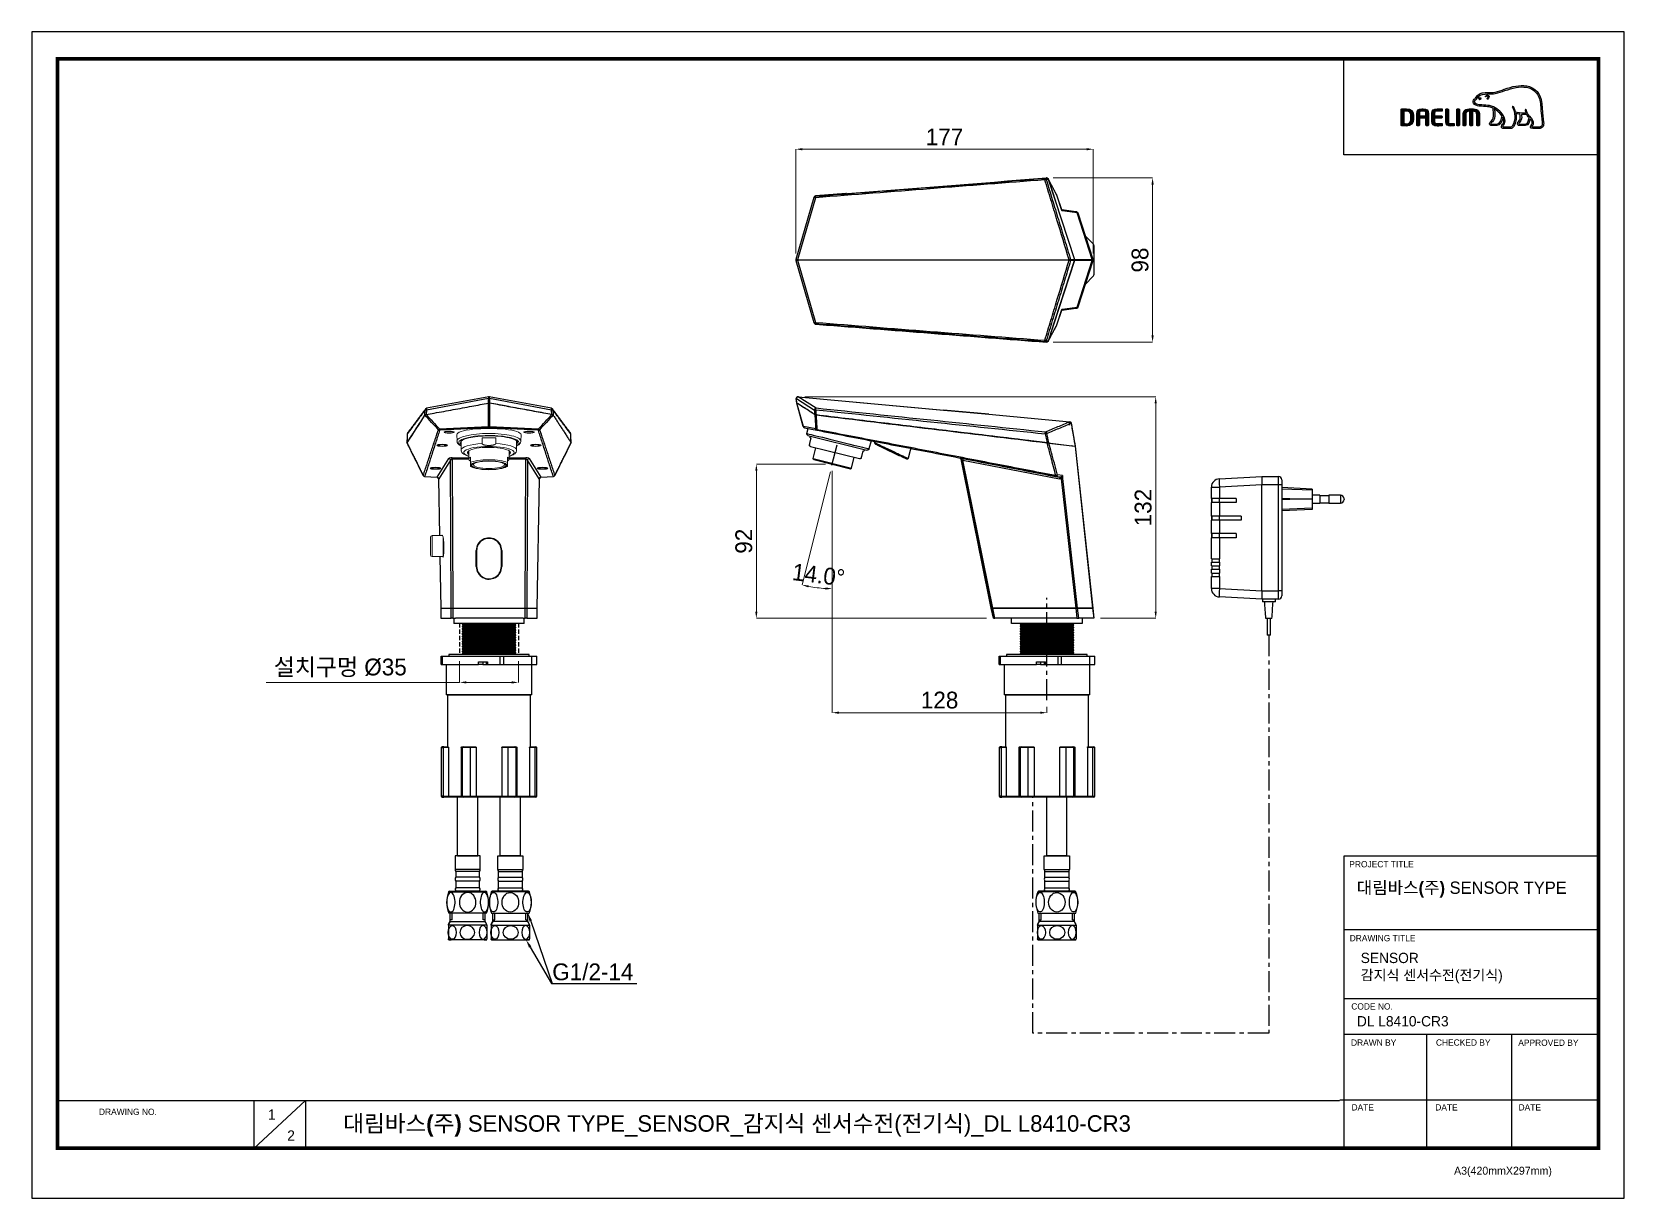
# Model space of a CAD drawing. Extents: x 0 to 948, y 0 to 695.
import ezdxf
from ezdxf import colors
from ezdxf.entities.mleader import LeaderData, LeaderLine
from ezdxf.math import Vec2, Vec3

# ---------------------------------------------------------------- set-up
doc = ezdxf.new("R2010")
doc.units = 0
doc.header["$LTSCALE"] = 10
doc.header["$MEASUREMENT"] = 0
doc.header["$PDMODE"] = 3
doc.header["$PDSIZE"] = -10
doc.linetypes.add('CENTER', pattern=[2, 1.25, -0.25, 0.25, -0.25])
doc.linetypes.add('HIDDEN', pattern=[0.375, 0.25, -0.125])
doc.layers.get('0').update_dxf_attribs({"linetype": 'CONTINUOUS'})
doc.layers.get('DEFPOINTS').update_dxf_attribs({"linetype": 'CONTINUOUS'})
for name, color, linetype in [('1', 7, 'CONTINUOUS'), ('DEF_LAYER_ASSEM_MEMBER', 7, 'CONTINUOUS'), ('DEF_LAYER_SYMBOL', 7, 'CONTINUOUS'), ('레이어 1', 7, 'CONTINUOUS')]:
    doc.layers.add(name, color=color, linetype=linetype)
doc.layers.add('DIM', color=3, linetype='CONTINUOUS', lineweight=18)
doc.styles.add('Daelim Dimension', font='')
doc.styles.get("Standard").update_dxf_attribs({"font": ''})
doc.styles.get('Daelim Dimension').set_extended_font_data('나눔고딕')
doc.styles.get('Standard').set_extended_font_data('GulimChe')
doc.dimstyles.new('DEFAULT', dxfattribs={"dimscale": 2, "dimtxt": 2, "dimasz": 2, "dimexe": 0, "dimexo": 2, "dimgap": 1, "dimtad": 1, "dimdec": 0, "dimzin": 9, "dimdsep": 46, "dimtxsty": 'Daelim Dimension', "dimcen": 0.5, "dimclrd": 5, "dimclre": 5, "dimclrt": 256, "dimadec": 1, "dimazin": 0, "dimtfac": 1, "dimtdec": 0, "dimtix": 1, "dimtmove": 0, "dimatfit": 3, "dimfxl": 1, "dimtolj": 1, "dimtzin": 1, "dimlwd": 9, "dimlwe": 9, "dimarcsym": 0})

msp = doc.modelspace()

# ---------------------------------------------------------------- texts
at = {"color": 5, "ltscale": 40, "style": 'Daelim Dimension'}
for s, height, p in [('PROJECT TITLE', 3.7405, (784.24, 196.99)), ('DRAWING TITLE', 3.7405, (784.48, 152.97)), ('CODE NO.', 3.74, (785.42, 112.31)), ('DRAWN BY', 3.74, (785.27, 90.75)), ('CHECKED BY', 3.74, (835.81, 90.82)), ('APPROVED BY', 3.7405, (884.83, 90.7)), ('DRAWING NO.', 3.7405, (39.95, 49.55)), ('DATE', 3.74, (785.57, 52.2)), ('DATE', 3.74, (835.41, 52.2)), ('DATE', 3.74, (885, 52.2)), ('A3(420mmX297mm)', 4.7209, (846.6, 13.99))]:
    msp.add_text(s, height=height, dxfattribs=at).set_placement(p)
at = {"attachment_point": 1, "style": 'Daelim Dimension'}
for s, insert, char_height, width in [('{\\fPretendard Variable SemiBold|b0|i0|c129|p2;\\C7;대림바스(주)} SENSOR TYPE', (788.69, 188.54), 7.3324, 127.9332), (' SENSOR\\P 감지식 센서수전(전기식)', (788.76, 146.11), 6.1212, 119.1696), ('DL L8410-CR3', (788.76, 108.41), 6.1212, 103.0136), ('1', (140.55, 52.84), 6.12, 8.5428), ('2', (152.03, 40.36), 6.12, 8.5428)]:
    msp.add_mtext(s, dxfattribs=dict(at, insert=insert, char_height=char_height, width=width))
at = {"color": 2, "insert": (185.41, 49.39), "char_height": 9.8376, "width": 548.0456, "attachment_point": 1, "style": 'Daelim Dimension'}
msp.add_mtext('{\\fPretendard Variable SemiBold|b0|i0|c129|p2;대림바스(주)} SENSOR TYPE_SENSOR_감지식 센서수전(전기식)_DL L8410-CR3', dxfattribs=at)

# ---------------------------------------------------------------- blocks, each defined once
blk = doc.blocks.new('*D3')
at = {"color": 5, "lineweight": 9, "ltscale": 0.5, "transparency": 16777216}
for p, q in [((454.74, 562.61), (454.74, 624.62)), ((627.84, 624.62), (458.74, 624.62)), ((631.84, 562.61), (631.84, 624.62))]:
    blk.add_line(p, q, dxfattribs=at)
at = {"color": 5, "ltscale": 0.5, "transparency": 16777216}
for points in [[(458.74, 625.28), (458.74, 623.95), (454.74, 624.62)], [(627.84, 625.28), (627.84, 623.95), (631.84, 624.62)]]:
    blk.add_solid(points, dxfattribs=at)
at = {"layer": 'DEFPOINTS', "color": 0, "ltscale": 0.5, "transparency": 16777216}
for p in [(454.74, 624.62), (454.74, 558.61), (631.84, 558.61)]:
    blk.add_point(p, dxfattribs=at)
at = {"color": 7, "ltscale": 0.5, "transparency": 16777216, "insert": (543.29, 631.95), "char_height": 10, "attachment_point": 5, "style": 'Daelim Dimension'}
blk.add_mtext('\\A1;177', dxfattribs=at)
blk = doc.blocks.new('*D4')
at = {"color": 5, "lineweight": 9, "ltscale": 0.5, "transparency": 16777216}
for p, q in [((460.06, 477.2), (669, 477.2)), ((669, 349.28), (669, 473.2)), ((636.16, 345.28), (669, 345.28))]:
    blk.add_line(p, q, dxfattribs=at)
at = {"color": 5, "ltscale": 0.5, "transparency": 16777216}
for points in [[(668.33, 473.2), (669.66, 473.2), (669, 477.2)], [(668.33, 349.28), (669.66, 349.28), (669, 345.28)]]:
    blk.add_solid(points, dxfattribs=at)
at = {"layer": 'DEFPOINTS', "color": 0, "ltscale": 0.5, "transparency": 16777216}
for p in [(456.06, 477.2), (669, 477.2), (632.16, 345.28)]:
    blk.add_point(p, dxfattribs=at)
at = {"color": 7, "ltscale": 0.5, "transparency": 16777216, "insert": (661.55, 411.24), "char_height": 10, "attachment_point": 5, "rotation": 90, "style": 'Daelim Dimension'}
blk.add_mtext('\\A1;132', dxfattribs=at)
blk = doc.blocks.new('*D5')
at = {"color": 5, "lineweight": 9, "ltscale": 0.5, "transparency": 16777216}
for p, q in [((476.45, 433.11), (476.45, 289.08)), ((600.25, 289.08), (480.45, 289.08)), ((604.25, 292.54), (604.25, 289.08))]:
    blk.add_line(p, q, dxfattribs=at)
at = {"color": 5, "ltscale": 0.5, "transparency": 16777216}
for points in [[(480.45, 289.75), (480.45, 288.42), (476.45, 289.08)], [(600.25, 289.75), (600.25, 288.42), (604.25, 289.08)]]:
    blk.add_solid(points, dxfattribs=at)
at = {"layer": 'DEFPOINTS', "color": 0, "ltscale": 0.5, "transparency": 16777216}
for p in [(476.45, 437.11), (604.25, 296.54), (476.45, 289.08)]:
    blk.add_point(p, dxfattribs=at)
at = {"color": 7, "ltscale": 0.5, "transparency": 16777216, "insert": (540.35, 296.53), "char_height": 10, "attachment_point": 5, "style": 'Daelim Dimension'}
blk.add_mtext('\\A1;128', dxfattribs=at)
blk = doc.blocks.new('*D6')
at = {"color": 5, "lineweight": 9, "ltscale": 0.5, "transparency": 16777216}
for p, q in [((472.45, 437.11), (431.28, 437.11)), ((431.28, 349.28), (431.28, 433.11)), ((568.37, 345.28), (431.28, 345.28))]:
    blk.add_line(p, q, dxfattribs=at)
at = {"color": 5, "ltscale": 0.5, "transparency": 16777216}
for points in [[(430.61, 433.11), (431.94, 433.11), (431.28, 437.11)], [(430.61, 349.28), (431.94, 349.28), (431.28, 345.28)]]:
    blk.add_solid(points, dxfattribs=at)
at = {"layer": 'DEFPOINTS', "color": 0, "ltscale": 0.5, "transparency": 16777216}
for p in [(431.28, 437.11), (476.45, 437.11), (572.37, 345.28)]:
    blk.add_point(p, dxfattribs=at)
at = {"color": 7, "ltscale": 0.5, "transparency": 16777216, "insert": (423.83, 391.2), "char_height": 10, "attachment_point": 5, "rotation": 90, "style": 'Daelim Dimension'}
blk.add_mtext('\\A1;92', dxfattribs=at)
blk = doc.blocks.new('*D0')
at = {"color": 5, "lineweight": 9, "ltscale": 0.5, "transparency": 16777216}
for p, q in [((475.32, 432.58), (458.49, 365.14)), ((476.45, 432.72), (476.45, 362.93))]:
    blk.add_line(p, q, dxfattribs=at)
blk.add_arc((476.45, 437.11), 74.18, 259.07549, 266.91022, dxfattribs=at)
at = {"color": 5, "ltscale": 0.5, "transparency": 16777216}
for points in [[(462.25, 363.62), (462.54, 364.92), (458.49, 365.14)], [(472.47, 363.7), (472.43, 362.37), (476.45, 362.93)]]:
    blk.add_solid(points, dxfattribs=at)
at = {"layer": 'DEFPOINTS', "color": 0, "ltscale": 0.5, "transparency": 16777216}
for p in [(479.62, 449.81), (476.29, 436.46), (476.45, 437.11), (476.45, 436.72), (464.41, 363.91)]:
    blk.add_point(p, dxfattribs=at)
at = {"color": 7, "ltscale": 0.5, "transparency": 16777216, "insert": (468.34, 371.11), "char_height": 10, "attachment_point": 5, "rotation": 352.99286, "style": 'Daelim Dimension'}
blk.add_mtext('\\A1;14.0°', dxfattribs=at)
blk = doc.blocks.new('*D1')
at = {"color": 5, "lineweight": 9, "ltscale": 0.5, "transparency": 16777216}
for p, q in [((254.64, 319.78), (254.64, 307.12)), ((289.64, 319.78), (289.64, 307.12)), ((254.64, 307.12), (139.4, 307.12)), ((285.64, 307.12), (258.64, 307.12))]:
    blk.add_line(p, q, dxfattribs=at)
at = {"color": 5, "ltscale": 0.5, "transparency": 16777216}
for points in [[(258.64, 307.78), (258.64, 306.45), (254.64, 307.12)], [(285.64, 307.78), (285.64, 306.45), (289.64, 307.12)]]:
    blk.add_solid(points, dxfattribs=at)
at = {"layer": 'DEFPOINTS', "color": 0, "ltscale": 0.5, "transparency": 16777216}
for p in [(254.64, 323.78), (289.64, 323.78), (254.64, 307.12)]:
    blk.add_point(p, dxfattribs=at)
at = {"color": 7, "ltscale": 0.5, "transparency": 16777216, "insert": (183.59, 315.75), "char_height": 10, "attachment_point": 5, "style": 'Daelim Dimension'}
blk.add_mtext('\\A1;설치구멍 %%C35', dxfattribs=at)
blk = doc.blocks.new('*D2')
at = {"color": 5, "lineweight": 9, "ltscale": 0.5, "transparency": 16777216}
for p, q in [((607.98, 607.5), (667.14, 607.5)), ((667.14, 603.5), (667.14, 513.71)), ((607.98, 509.71), (667.14, 509.71))]:
    blk.add_line(p, q, dxfattribs=at)
at = {"color": 5, "ltscale": 0.5, "transparency": 16777216}
for points in [[(666.47, 603.5), (667.81, 603.5), (667.14, 607.5)], [(666.47, 513.71), (667.81, 513.71), (667.14, 509.71)]]:
    blk.add_solid(points, dxfattribs=at)
at = {"layer": 'DEFPOINTS', "color": 0, "ltscale": 0.5, "transparency": 16777216}
for p in [(603.98, 607.5), (603.98, 509.71), (667.14, 509.71)]:
    blk.add_point(p, dxfattribs=at)
at = {"color": 7, "ltscale": 0.5, "transparency": 16777216, "insert": (659.7, 558.61), "char_height": 10, "attachment_point": 5, "rotation": 90, "style": 'Daelim Dimension'}
blk.add_mtext('\\A1;98', dxfattribs=at)

# ---------------------------------------------------------------- dimensions: what is measured, and where the dimension line sits
at = {"color": 5, "ltscale": 0.5}
for base, p1, p2, text, picture, middle in [((454.74, 624.62), (631.84, 558.61), (454.74, 558.61), '177', '*D3', (543.29, 631.95)), ((476.45, 289.08), (604.25, 296.54), (476.45, 437.11), '128', '*D5', (540.35, 296.53))]:
    dim = msp.add_linear_dim(base=base, p1=p1, p2=p2, text=text, dimstyle='DEFAULT', override={"dimtxt": 5, "dimclrd": 5, "dimclre": 5, "dimclrt": 7}, dxfattribs=at)
    dim.commit()
    dim.dimension.update_dxf_attribs({"geometry": picture, "text_midpoint": middle})
dim = msp.add_linear_dim(base=(667.14, 509.71), p1=(603.98, 607.5), p2=(603.98, 509.71), angle=90, dimstyle='DEFAULT', override={"dimtxt": 5, "dimclrd": 5, "dimclre": 5, "dimclrt": 7}, dxfattribs=at)
dim.commit()
dim.dimension.update_dxf_attribs({"geometry": '*D2', "text_midpoint": (659.7, 558.61)})
for base, p1, p2, text, picture, middle in [((669, 477.2), (632.16, 345.28), (456.06, 477.2), '132', '*D4', (661.55, 411.24)), ((431.28, 437.11), (572.37, 345.28), (476.45, 437.11), '92', '*D6', (423.83, 391.2))]:
    dim = msp.add_linear_dim(base=base, p1=p1, p2=p2, angle=90, text=text, dimstyle='DEFAULT', override={"dimtxt": 5, "dimclrd": 5, "dimclre": 5, "dimclrt": 7}, dxfattribs=at)
    dim.commit()
    dim.dimension.update_dxf_attribs({"geometry": picture, "text_midpoint": middle})
dim = msp.add_angular_dim_2l(base=(464.41, 363.91), line1=((476.29, 436.46), (479.62, 449.81)), line2=((476.45, 437.11), (476.45, 436.72)), dimstyle='DEFAULT', override={"dimtxt": 5, "dimclrd": 5, "dimclre": 5, "dimclrt": 7}, dxfattribs=at)
dim.commit()
dim.dimension.update_dxf_attribs({"geometry": '*D0', "text_midpoint": (468.34, 371.11)})
dim = msp.add_linear_dim(base=(254.64, 307.12), p1=(289.64, 323.78), p2=(254.64, 323.78), text='설치구멍 %%C<>', dimstyle='DEFAULT', override={"dimtxt": 5, "dimclrd": 5, "dimclre": 5, "dimclrt": 7}, dxfattribs=at)
dim.commit()
dim.dimension.update_dxf_attribs({"geometry": '*D1', "text_midpoint": (183.59, 307.12), "dimtype": 128})

# ---------------------------------------------------------------- hatches: boundary and pattern name
at = {"layer": '레이어 1'}
h = msp.add_hatch(color=5, dxfattribs=at)
h.dxf.hatch_style = 1
edge = h.paths.add_edge_path(flags=16)
edge.add_spline(control_points=[(898.61, 638.27), (898.2, 637.81), (897.68, 637.81), (897.65, 637.81), (897.65, 637.81), (893.5, 637.81), (893.5, 637.81), (893.34, 637.81), (893.23, 637.85), (893.15, 637.92), (893.09, 637.98), (893.06, 638.08), (893.06, 638.19), (893.06, 638.43), (893.23, 638.64), (893.41, 638.87), (893.58, 639.09), (893.74, 639.3), (893.83, 639.55), (894.06, 640.16), (894.03, 640.81), (893.76, 641.39), (893.27, 642.43), (892.54, 643.25), (891.84, 644.04), (891.84, 644.04), (891.6, 644.3), (891.6, 644.31), (890.68, 645.33), (889.73, 646.39), (889.66, 647.82), (889.64, 648.1), (889.51, 648.28), (889.33, 648.27), (889.33, 648.27), (889.06, 648.14), (889.05, 648.14), (888.98, 648.06), (888.94, 647.94), (888.94, 647.8), (888.94, 647.8), (888.94, 647.75), (888.94, 647.75), (888.98, 647.23), (889.1, 646.73), (889.32, 646.2), (889.32, 646.2), (889.34, 646.14), (889.34, 646.14), (889.34, 646.14), (889.28, 646.14), (889.28, 646.14), (886.61, 646.04), (884, 646.54), (883.23, 646.73), (882.75, 648.64), (881.98, 649.9), (881.95, 649.95), (881.89, 650.05), (881.79, 650.13), (881.7, 650.16), (881.7, 650.16), (881.48, 650.12), (881.45, 650.12), (881.43, 650.09), (881.39, 650.04), (881.3, 649.92), (881.3, 649.92), (881.29, 649.83), (881.29, 649.83), (881.29, 649.83), (881.36, 649.58), (881.36, 649.58), (881.42, 649.48), (882.79, 647.07), (882.79, 643.89), (882.79, 641.93), (882.28, 640.08), (881.26, 638.39), (881.02, 637.99), (880.7, 637.81), (880.22, 637.81), (880.22, 637.81), (876.12, 637.81), (876.12, 637.81), (875.99, 637.81), (875.7, 637.9), (875.7, 638.2), (875.7, 638.36), (875.86, 638.63), (876.11, 638.92), (877.82, 640.82), (876.83, 643.79), (875.19, 645.74), (873.61, 647.63), (871.03, 650.01), (867.71, 650.6), (866.54, 650.8), (864.61, 650.92), (863.05, 651.01), (863.05, 651.01), (861.47, 651.1), (861.47, 651.1), (860.66, 651.17), (859.33, 651.66), (858.92, 652.43), (858.75, 652.75), (858.77, 653.08), (858.98, 653.45), (859.12, 653.67), (859.3, 653.87), (859.54, 654.1), (859.8, 654.36), (860.06, 654.63), (860.27, 654.99), (860.27, 654.99), (860.33, 655.1), (860.33, 655.1), (861.12, 656.62), (862.75, 657.42), (865.18, 657.48), (865.18, 657.48), (866.55, 657.5), (866.55, 657.5), (868.05, 657.51), (869.75, 657.51), (871.15, 657.82), (873.12, 658.24), (875.1, 658.91), (876.84, 659.51), (876.84, 659.51), (876.89, 659.52), (876.89, 659.52), (879.05, 660.26), (881.28, 661.02), (883.55, 661.39), (887.2, 662), (892.2, 661.98), (895.35, 658.44), (896.81, 656.81), (897.7, 654.55), (898.01, 651.75), (898.01, 651.75), (898, 651.76), (897.99, 651.77), (898.01, 651.71), (898.04, 651.4), (898.17, 649.62), (898.21, 648.76), (898.24, 647.87), (898.47, 646.23), (898.47, 646.23), (899.1, 640.72), (899.1, 640.72), (899.1, 640.72), (899.14, 640.05), (899.14, 640.05), (899.14, 639.26), (898.96, 638.66), (898.61, 638.27)], knot_values=[0, 0, 0, 0, 1, 1, 1, 2, 2, 2, 3, 3, 3, 4, 4, 4, 5, 5, 5, 6, 6, 6, 7, 7, 7, 8, 8, 8, 9, 9, 9, 10, 10, 10, 11, 11, 11, 12, 12, 12, 13, 13, 13, 14, 14, 14, 15, 15, 15, 16, 16, 16, 17, 17, 17, 18, 18, 18, 19, 19, 19, 20, 20, 20, 21, 21, 21, 22, 22, 22, 23, 23, 23, 24, 24, 24, 25, 25, 25, 26, 26, 26, 27, 27, 27, 28, 28, 28, 29, 29, 29, 30, 30, 30, 31, 31, 31, 32, 32, 32, 33, 33, 33, 34, 34, 34, 35, 35, 35, 36, 36, 36, 37, 37, 37, 38, 38, 38, 39, 39, 39, 40, 40, 40, 41, 41, 41, 42, 42, 42, 43, 43, 43, 44, 44, 44, 45, 45, 45, 46, 46, 46, 47, 47, 47, 48, 48, 48, 49, 49, 49, 50, 50, 50, 51, 51, 51, 52, 52, 52, 53, 53, 53, 53], degree=3, periodic=0)
edge = h.paths.add_edge_path(flags=16)
edge.add_spline(control_points=[(889, 639.46), (889, 639.46), (885.61, 639.46), (885.61, 639.46), (885.35, 639.46), (885.16, 639.66), (885.16, 639.92), (885.16, 640.09), (885.31, 640.32), (885.46, 640.48), (886.15, 641.14), (886.85, 642.05), (886.85, 643.77), (886.85, 643.77), (886.81, 644.56), (886.81, 644.56), (886.81, 644.56), (886.68, 645.32), (886.68, 645.32), (886.68, 645.32), (886.68, 645.37), (886.68, 645.37), (886.68, 645.37), (886.73, 645.37), (886.73, 645.37), (887.36, 645.32), (888.59, 645.25), (889.76, 645.31), (890.06, 644.83), (890.54, 644.22), (891.25, 643.41), (891.21, 643.01), (890.88, 639.46), (889, 639.46)], knot_values=[0, 0, 0, 0, 1, 1, 1, 2, 2, 2, 3, 3, 3, 4, 4, 4, 5, 5, 5, 6, 6, 6, 7, 7, 7, 8, 8, 8, 9, 9, 9, 10, 10, 10, 11, 11, 11, 11], degree=3, periodic=0)
edge = h.paths.add_edge_path(flags=16)
edge.add_spline(control_points=[(871.98, 639.46), (871.98, 639.46), (869, 639.46), (869, 639.46), (868.78, 639.46), (868.54, 639.64), (868.54, 639.92), (868.54, 640.08), (868.68, 640.28), (868.93, 640.49), (869.68, 641.09), (870.82, 642), (870.95, 644.5), (870.95, 644.5), (870.96, 645.19), (870.96, 645.19), (870.96, 646.25), (870.72, 647.54), (870.49, 648.69), (870.49, 648.69), (870.45, 648.81), (870.45, 648.81), (870.45, 648.81), (870.55, 648.73), (870.55, 648.73), (870.99, 648.46), (873.42, 646.81), (875.15, 644.38), (875.01, 643.23), (874.36, 639.46), (871.98, 639.46)], knot_values=[0, 0, 0, 0, 1, 1, 1, 2, 2, 2, 3, 3, 3, 4, 4, 4, 5, 5, 5, 6, 6, 6, 7, 7, 7, 8, 8, 8, 9, 9, 9, 10, 10, 10, 10], degree=3, periodic=0)
edge = h.paths.add_edge_path()
edge.add_spline(control_points=[(899.94, 640.81), (899.94, 640.81), (899.31, 646.34), (899.31, 646.34), (899.08, 647.99), (899.04, 648.87), (899.01, 649.65), (899.01, 649.65), (898.86, 651.83), (898.86, 651.84), (898.53, 654.82), (897.56, 657.23), (895.98, 659), (892.58, 662.82), (887.27, 662.86), (883.41, 662.23), (881.05, 661.83), (878.79, 661.06), (876.6, 660.31), (876.6, 660.31), (876.53, 660.29), (876.53, 660.29), (874.82, 659.71), (872.88, 659.04), (870.98, 658.64), (869.67, 658.36), (868.03, 658.35), (866.58, 658.34), (866.58, 658.34), (865.15, 658.32), (865.15, 658.32), (862.4, 658.25), (860.53, 657.3), (859.58, 655.49), (859.58, 655.49), (859.54, 655.41), (859.54, 655.41), (859.38, 655.14), (859.15, 654.9), (858.94, 654.7), (858.71, 654.46), (858.45, 654.21), (858.26, 653.87), (858.06, 653.54), (857.96, 653.19), (857.96, 652.86), (857.96, 652.58), (858.03, 652.3), (858.17, 652.04), (858.75, 650.94), (860.42, 650.34), (861.42, 650.27), (861.42, 650.27), (862.88, 650.18), (862.92, 650.17), (864.38, 650.09), (866.39, 649.97), (867.56, 649.77), (868.25, 649.65), (869.03, 649.4), (869.74, 649.06), (869.8, 648.88), (870.17, 647.22), (870.17, 645.19), (870.17, 645.19), (870.15, 644.54), (870.15, 644.54), (870.04, 642.39), (869.11, 641.65), (868.42, 641.1), (868.35, 641.04), (867.74, 640.53), (867.7, 639.92), (867.67, 639.58), (867.77, 639.26), (867.98, 639.04), (868.2, 638.79), (868.55, 638.67), (869, 638.67), (869, 638.67), (871.98, 638.67), (871.98, 638.67), (874.21, 638.67), (875.31, 641.07), (875.64, 643.32), (875.64, 643.32), (875.65, 643.63), (875.65, 643.63), (875.65, 643.63), (875.74, 643.47), (875.74, 643.47), (876.03, 642.84), (876.2, 642.08), (876.2, 641.5), (876.2, 640.7), (875.95, 640), (875.48, 639.48), (875.36, 639.36), (874.76, 638.74), (874.76, 638.12), (874.76, 638.12), (874.77, 638.02), (874.77, 638.02), (874.85, 637.29), (875.44, 636.97), (875.99, 636.97), (875.99, 636.97), (880.22, 636.97), (880.22, 636.97), (880.99, 636.97), (881.59, 637.31), (881.99, 637.96), (883.06, 639.75), (883.61, 641.69), (883.61, 643.73), (883.61, 644.37), (883.55, 645.04), (883.43, 645.75), (883.43, 645.75), (883.42, 645.81), (883.42, 645.81), (883.42, 645.81), (883.48, 645.79), (883.48, 645.79), (883.99, 645.7), (884.8, 645.55), (885.82, 645.44), (885.82, 645.44), (885.85, 645.44), (885.85, 645.44), (885.85, 645.44), (885.98, 644.67), (885.98, 644.67), (885.98, 644.67), (886.01, 644.48), (886.01, 644.48), (886.01, 644.48), (886.05, 643.79), (886.05, 643.79), (886.05, 642.15), (885.3, 641.43), (884.9, 641.05), (884.9, 641.04), (884.34, 640.47), (884.27, 639.96), (884.27, 639.96), (884.26, 639.81), (884.26, 639.81), (884.26, 639.65), (884.3, 639.34), (884.57, 639.05), (884.82, 638.8), (885.2, 638.67), (885.7, 638.67), (885.7, 638.67), (889, 638.67), (889, 638.67), (891, 638.67), (891.6, 641.21), (891.84, 642.64), (891.84, 642.64), (891.86, 642.79), (891.86, 642.79), (891.86, 642.79), (891.93, 642.68), (891.93, 642.68), (892.4, 642.09), (892.8, 641.43), (893, 641.03), (893.1, 640.81), (893.15, 640.58), (893.15, 640.34), (893.15, 640.34), (893.08, 639.87), (893.08, 639.87), (893, 639.61), (892.83, 639.37), (892.65, 639.14), (892.4, 638.81), (892.14, 638.47), (892.14, 638.05), (892.14, 638.05), (892.16, 637.82), (892.16, 637.82), (892.28, 637.27), (892.73, 636.97), (893.42, 636.97), (893.42, 636.97), (897.65, 636.97), (897.65, 636.97), (897.75, 636.97), (898.57, 636.99), (899.22, 637.69), (899.74, 638.25), (899.99, 639.02), (899.99, 640.04), (899.99, 640.04), (899.94, 640.8), (899.94, 640.81)], knot_values=[0, 0, 0, 0, 1, 1, 1, 2, 2, 2, 3, 3, 3, 4, 4, 4, 5, 5, 5, 6, 6, 6, 7, 7, 7, 8, 8, 8, 9, 9, 9, 10, 10, 10, 11, 11, 11, 12, 12, 12, 13, 13, 13, 14, 14, 14, 15, 15, 15, 16, 16, 16, 17, 17, 17, 18, 18, 18, 19, 19, 19, 20, 20, 20, 21, 21, 21, 22, 22, 22, 23, 23, 23, 24, 24, 24, 25, 25, 25, 26, 26, 26, 27, 27, 27, 28, 28, 28, 29, 29, 29, 30, 30, 30, 31, 31, 31, 32, 32, 32, 33, 33, 33, 34, 34, 34, 35, 35, 35, 36, 36, 36, 37, 37, 37, 38, 38, 38, 39, 39, 39, 40, 40, 40, 41, 41, 41, 42, 42, 42, 43, 43, 43, 44, 44, 44, 45, 45, 45, 46, 46, 46, 47, 47, 47, 48, 48, 48, 49, 49, 49, 50, 50, 50, 51, 51, 51, 52, 52, 52, 53, 53, 53, 54, 54, 54, 55, 55, 55, 56, 56, 56, 57, 57, 57, 58, 58, 58, 59, 59, 59, 60, 60, 60, 61, 61, 61, 62, 62, 62, 63, 63, 63, 64, 64, 64, 65, 65, 65, 66, 66, 66, 66], degree=3, periodic=0)
edge = h.paths.add_edge_path(flags=0)
edge.add_spline(control_points=[(861.35, 655.1), (861.35, 655.1), (861.96, 655.38), (862.73, 655.08), (862.73, 655.08), (862.82, 655.04), (862.7, 654.87), (862.33, 654.37), (861.96, 654.26), (861.96, 654.26), (861.96, 654.26), (861.69, 654.17), (861.54, 654.35), (861.24, 654.7), (861.23, 654.91), (861.23, 654.91), (861.23, 654.91), (861.2, 655.06), (861.35, 655.1)], knot_values=[0, 0, 0, 0, 1, 1, 1, 2, 2, 2, 3, 3, 3, 4, 4, 4, 5, 5, 5, 6, 6, 6, 6], degree=3, periodic=0)
edge = h.paths.add_edge_path(flags=0)
edge.add_spline(control_points=[(865.41, 656.23), (865.32, 656.13), (865.31, 655.96), (865.41, 655.87), (865.51, 655.79), (865.67, 655.81), (865.76, 655.91), (865.81, 655.96), (866.32, 656.56), (866.76, 656.26), (866.91, 656.14), (866.98, 655.98), (866.96, 655.77), (866.92, 655.43), (866.63, 655.05), (866.42, 654.92), (866.31, 654.85), (866.23, 654.7), (866.29, 654.58), (866.34, 654.46), (866.49, 654.42), (866.62, 654.48), (866.98, 654.66), (867.44, 655.24), (867.51, 655.78), (867.55, 656.16), (867.38, 656.47), (867.07, 656.68), (866.42, 657.14), (865.69, 656.53), (865.41, 656.23)], knot_values=[0, 0, 0, 0, 1, 1, 1, 2, 2, 2, 3, 3, 3, 4, 4, 4, 5, 5, 5, 6, 6, 6, 7, 7, 7, 8, 8, 8, 9, 9, 9, 10, 10, 10, 10], degree=3, periodic=0)
edge = h.paths.add_edge_path(flags=0)
edge.add_spline(control_points=[(865.33, 655.78), (865.33, 655.78), (865.33, 655.78), (865.33, 655.78), (865.33, 655.78), (865.33, 655.78), (865.33, 655.78)], knot_values=[0, 0, 0, 0, 1, 1, 1, 2, 2, 2, 2], degree=3, periodic=0)
h = msp.add_hatch(color=5, dxfattribs=at)
h.dxf.hatch_style = 2
edge = h.paths.add_edge_path()
edge.add_spline(control_points=[(861.35, 655.1), (861.35, 655.1), (861.96, 655.38), (862.73, 655.08), (862.73, 655.08), (862.82, 655.04), (862.7, 654.87), (862.33, 654.37), (861.96, 654.26), (861.96, 654.26), (861.96, 654.26), (861.69, 654.17), (861.54, 654.35), (861.24, 654.7), (861.23, 654.91), (861.23, 654.91), (861.23, 654.91), (861.2, 655.06), (861.35, 655.1)], knot_values=[0, 0, 0, 0, 1, 1, 1, 2, 2, 2, 3, 3, 3, 4, 4, 4, 5, 5, 5, 6, 6, 6, 6], degree=3, periodic=0)
h = msp.add_hatch(color=5, dxfattribs=at)
h.dxf.hatch_style = 2
edge = h.paths.add_edge_path()
edge.add_spline(control_points=[(865.41, 656.23), (865.32, 656.13), (865.31, 655.96), (865.41, 655.87), (865.51, 655.79), (865.67, 655.81), (865.76, 655.91), (865.81, 655.96), (866.32, 656.56), (866.76, 656.26), (866.91, 656.14), (866.98, 655.98), (866.96, 655.77), (866.92, 655.43), (866.63, 655.05), (866.42, 654.92), (866.31, 654.85), (866.23, 654.7), (866.29, 654.58), (866.34, 654.46), (866.49, 654.42), (866.62, 654.48), (866.98, 654.66), (867.44, 655.24), (867.51, 655.78), (867.55, 656.16), (867.38, 656.47), (867.07, 656.68), (866.42, 657.14), (865.69, 656.53), (865.41, 656.23)], knot_values=[0, 0, 0, 0, 1, 1, 1, 2, 2, 2, 3, 3, 3, 4, 4, 4, 5, 5, 5, 6, 6, 6, 7, 7, 7, 8, 8, 8, 9, 9, 9, 10, 10, 10, 10], degree=3, periodic=0)
h = msp.add_hatch(color=5, dxfattribs=at)
h.dxf.hatch_style = 2
edge = h.paths.add_edge_path()
edge.add_spline(control_points=[(820.94, 642.69), (820.94, 640.76), (820.06, 639.82), (818.24, 639.82), (818.24, 639.82), (817, 639.84), (816.68, 639.85), (816.68, 639.85), (816.68, 647.26), (816.68, 647.26), (817.32, 647.32), (818.24, 647.33), (818.24, 647.33), (820.11, 647.33), (820.94, 646.44), (820.94, 644.46), (820.94, 644.46), (820.94, 642.69), (820.94, 642.69)], knot_values=[0, 0, 0, 0, 1, 1, 1, 2, 2, 2, 3, 3, 3, 4, 4, 4, 5, 5, 5, 6, 6, 6, 6], degree=3, periodic=0)
edge = h.paths.add_edge_path()
edge.add_spline(control_points=[(818.24, 648.72), (817.24, 648.72), (815.93, 648.66), (815.5, 648.59), (815.23, 648.55), (815.06, 648.35), (815.06, 648.08), (815.06, 648.08), (815.06, 639.07), (815.06, 639.07), (815.06, 638.79), (815.23, 638.6), (815.51, 638.56), (815.92, 638.49), (817.22, 638.43), (818.24, 638.43), (821.06, 638.43), (822.54, 639.9), (822.54, 642.69), (822.54, 642.69), (822.54, 644.46), (822.54, 644.46), (822.54, 647.25), (821.06, 648.72), (818.24, 648.72)], knot_values=[0, 0, 0, 0, 1, 1, 1, 2, 2, 2, 3, 3, 3, 4, 4, 4, 5, 5, 5, 6, 6, 6, 7, 7, 7, 8, 8, 8, 8], degree=3, periodic=0)
h = msp.add_hatch(color=5, dxfattribs=at)
h.dxf.hatch_style = 2
edge = h.paths.add_edge_path()
edge.add_spline(control_points=[(829.79, 644.47), (829.79, 644.47), (826, 644.47), (826, 644.47), (826, 644.61), (826, 645.82), (826, 645.82), (826, 647.09), (826.38, 647.3), (827.51, 647.3), (827.51, 647.3), (828.29, 647.3), (828.29, 647.3), (829.42, 647.3), (829.79, 647.09), (829.79, 645.82), (829.79, 645.82), (829.79, 644.61), (829.79, 644.47)], knot_values=[0, 0, 0, 0, 1, 1, 1, 2, 2, 2, 3, 3, 3, 4, 4, 4, 5, 5, 5, 6, 6, 6, 6], degree=3, periodic=0)
edge = h.paths.add_edge_path()
edge.add_spline(control_points=[(828.29, 648.72), (828.29, 648.72), (827.51, 648.72), (827.51, 648.72), (825.36, 648.72), (824.4, 647.83), (824.4, 645.82), (824.4, 645.82), (824.4, 638.97), (824.4, 638.97), (824.4, 638.72), (824.6, 638.52), (824.83, 638.52), (824.83, 638.52), (825.58, 638.52), (825.58, 638.52), (825.84, 638.52), (826, 638.75), (826, 638.97), (826, 638.97), (826, 642.91), (826, 643.06), (826, 643.06), (829.79, 643.06), (829.79, 643.06), (829.79, 642.91), (829.79, 638.97), (829.79, 638.97), (829.79, 638.72), (829.99, 638.52), (830.23, 638.52), (830.23, 638.52), (830.97, 638.52), (830.97, 638.52), (831.23, 638.52), (831.4, 638.75), (831.4, 638.97), (831.4, 638.97), (831.4, 645.82), (831.4, 645.82), (831.4, 647.83), (830.44, 648.72), (828.29, 648.72)], knot_values=[0, 0, 0, 0, 1, 1, 1, 2, 2, 2, 3, 3, 3, 4, 4, 4, 5, 5, 5, 6, 6, 6, 7, 7, 7, 8, 8, 8, 9, 9, 9, 10, 10, 10, 11, 11, 11, 12, 12, 12, 13, 13, 13, 14, 14, 14, 14], degree=3, periodic=0)
h = msp.add_hatch(color=5, dxfattribs=at)
h.dxf.hatch_style = 2
edge = h.paths.add_edge_path()
edge.add_spline(control_points=[(833.44, 646.1), (833.44, 646.1), (833.44, 641.05), (833.44, 641.05), (833.44, 639.29), (834.45, 638.43), (836.52, 638.43), (837.44, 638.43), (838.69, 638.45), (839.19, 638.49), (839.18, 638.49), (839.43, 638.52), (839.43, 638.52), (839.43, 638.52), (839.5, 638.52), (839.5, 638.52), (839.5, 638.52), (839.5, 639.87), (839.5, 639.87), (839.5, 639.87), (836.54, 639.87), (836.54, 639.87), (835.05, 639.87), (835.05, 640.29), (835.05, 641.05), (835.05, 641.05), (835.05, 642.92), (835.05, 643.07), (835.2, 643.07), (839.04, 643.07), (839.04, 643.07), (839.29, 643.07), (839.49, 643.27), (839.49, 643.51), (839.49, 643.51), (839.49, 644.01), (839.49, 644.01), (839.49, 644.26), (839.29, 644.46), (839.04, 644.46), (839.04, 644.46), (835.2, 644.46), (835.05, 644.46), (835.05, 644.61), (835.05, 646.1), (835.05, 646.1), (835.05, 646.86), (835.05, 647.28), (836.54, 647.28), (836.54, 647.28), (839.5, 647.27), (839.5, 647.27), (839.5, 647.27), (839.5, 648.61), (839.5, 648.61), (839.5, 648.61), (839.18, 648.64), (839.18, 648.64), (838.6, 648.69), (837.26, 648.72), (836.52, 648.72), (834.45, 648.72), (833.44, 647.86), (833.44, 646.1)], knot_values=[0, 0, 0, 0, 1, 1, 1, 2, 2, 2, 3, 3, 3, 4, 4, 4, 5, 5, 5, 6, 6, 6, 7, 7, 7, 8, 8, 8, 9, 9, 9, 10, 10, 10, 11, 11, 11, 12, 12, 12, 13, 13, 13, 14, 14, 14, 15, 15, 15, 16, 16, 16, 17, 17, 17, 18, 18, 18, 19, 19, 19, 20, 20, 20, 21, 21, 21, 21], degree=3, periodic=0)
h = msp.add_hatch(color=5, dxfattribs=at)
h.dxf.hatch_style = 2
edge = h.paths.add_edge_path()
edge.add_spline(control_points=[(842.07, 648.63), (841.83, 648.63), (841.62, 648.43), (841.62, 648.18), (841.62, 648.18), (841.62, 641.05), (841.62, 641.05), (841.62, 638.73), (843.2, 638.43), (844.58, 638.43), (845.6, 638.43), (845.86, 638.47), (846.16, 638.52), (846.16, 638.52), (846.33, 638.55), (846.33, 638.55), (846.33, 638.55), (846.56, 638.58), (846.56, 638.58), (846.56, 638.58), (846.63, 638.59), (846.63, 638.59), (846.63, 638.59), (846.63, 639.87), (846.63, 639.87), (846.63, 639.87), (844.6, 639.87), (844.6, 639.87), (843.22, 639.87), (843.22, 640.39), (843.22, 640.9), (843.22, 640.9), (843.22, 648.18), (843.22, 648.18), (843.22, 648.43), (843.01, 648.63), (842.77, 648.63), (842.77, 648.63), (842.07, 648.63), (842.07, 648.63)], knot_values=[0, 0, 0, 0, 1, 1, 1, 2, 2, 2, 3, 3, 3, 4, 4, 4, 5, 5, 5, 6, 6, 6, 7, 7, 7, 8, 8, 8, 9, 9, 9, 10, 10, 10, 11, 11, 11, 12, 12, 12, 13, 13, 13, 13], degree=3, periodic=0)
h = msp.add_hatch(color=5, dxfattribs=at)
h.dxf.hatch_style = 2
edge = h.paths.add_edge_path()
edge.add_spline(control_points=[(848.62, 648.63), (848.35, 648.63), (848.19, 648.41), (848.19, 648.2), (848.19, 648.2), (848.19, 638.97), (848.19, 638.97), (848.19, 638.72), (848.39, 638.52), (848.62, 638.52), (848.62, 638.52), (849.37, 638.52), (849.37, 638.52), (849.64, 638.52), (849.8, 638.75), (849.8, 638.97), (849.8, 638.97), (849.8, 648.2), (849.8, 648.2), (849.8, 648.44), (849.61, 648.63), (849.37, 648.63), (849.37, 648.63), (848.62, 648.63), (848.62, 648.63)], knot_values=[0, 0, 0, 0, 1, 1, 1, 2, 2, 2, 3, 3, 3, 4, 4, 4, 5, 5, 5, 6, 6, 6, 7, 7, 7, 8, 8, 8, 8], degree=3, periodic=0)
h = msp.add_hatch(color=5, dxfattribs=at)
h.dxf.hatch_style = 2
edge = h.paths.add_edge_path()
edge.add_spline(control_points=[(851.96, 644.65), (851.96, 644.65), (851.96, 638.97), (851.96, 638.97), (851.96, 638.72), (852.15, 638.52), (852.39, 638.52), (852.39, 638.52), (853.15, 638.52), (853.15, 638.52), (853.42, 638.52), (853.58, 638.75), (853.58, 638.97), (853.58, 638.97), (853.58, 644.51), (853.58, 644.51), (853.58, 646.95), (853.99, 647.19), (856.06, 647.19), (856.06, 647.04), (856.06, 638.97), (856.06, 638.97), (856.06, 638.71), (856.24, 638.52), (856.48, 638.52), (856.48, 638.52), (857.23, 638.52), (857.23, 638.52), (857.5, 638.52), (857.66, 638.75), (857.66, 638.97), (857.66, 638.97), (857.66, 647.02), (857.66, 647.18), (858.62, 647.17), (859.3, 647.09), (859.67, 646.73), (860.06, 646.34), (860.13, 645.62), (860.13, 644.51), (860.13, 644.51), (860.13, 638.97), (860.13, 638.97), (860.13, 638.72), (860.33, 638.52), (860.56, 638.52), (860.56, 638.52), (861.33, 638.52), (861.33, 638.52), (861.59, 638.52), (861.76, 638.75), (861.76, 638.97), (861.76, 638.97), (861.76, 644.65), (861.76, 644.65), (861.76, 648.09), (860.54, 648.67), (856.87, 648.67), (853.18, 648.67), (851.96, 648.09), (851.96, 644.65)], knot_values=[0, 0, 0, 0, 1, 1, 1, 2, 2, 2, 3, 3, 3, 4, 4, 4, 5, 5, 5, 6, 6, 6, 7, 7, 7, 8, 8, 8, 9, 9, 9, 10, 10, 10, 11, 11, 11, 12, 12, 12, 13, 13, 13, 14, 14, 14, 15, 15, 15, 16, 16, 16, 17, 17, 17, 18, 18, 18, 19, 19, 19, 20, 20, 20, 20], degree=3, periodic=0)

# ---------------------------------------------------------------- linework, layer by layer
at = {"color": 5, "ltscale": 0.5}
for p, q in [((781.04, 621.33), (781.04, 678.39)), ((781.04, 203.59), (781.04, 28.82))]:
    msp.add_line(p, q, dxfattribs=at)
at = {"color": 5}
for p, q in [((871.85, 638.67), (871.85, 638.67)), ((15.24, 58.19), (778.46, 58.19))]:
    msp.add_line(p, q, dxfattribs=at)
at = {"color": 5, "ltscale": 40}
for p, q in [((932.52, 621.33), (781.04, 621.33)), ((932.52, 203.59), (781.04, 203.59)), ((932.52, 159.8), (781.04, 159.8)), ((932.52, 159.8), (781.04, 159.8)), ((932.52, 118.61), (781.04, 118.61)), ((932.52, 118.61), (781.04, 118.61)), ((932.52, 97.37), (781.04, 97.37)), ((932.52, 97.37), (781.04, 97.37)), ((830.24, 97.37), (830.24, 29.74)), ((880.74, 97.37), (880.74, 29.74)), ((132.23, 58.19), (132.23, 29.63)), ((132.23, 58.19), (132.23, 29.63)), ((162.8, 58.19), (132.23, 29.63)), ((162.8, 58.19), (132.23, 29.63)), ((162.8, 58.19), (162.8, 29.63)), ((162.8, 58.19), (162.8, 29.63)), ((932.52, 58.3), (778.64, 58.3)), ((932.52, 58.3), (782.22, 58.3)), ((932.52, 29.74), (802.7, 29.74))]:
    msp.add_line(p, q, dxfattribs=at)
at = {"ltscale": 0.5}
for p, q in [((476.45, 437.11), (476.45, 436.72)), ((256.39, 342.28), (287.44, 342.28)), ((588.51, 342.28), (619.57, 342.28)), ((253.43, 203.76), (265.43, 203.76)), ((290.83, 203.76), (278.83, 203.76)), ((616.16, 203.76), (604.16, 203.76)), ((248.52, 182.71), (270.34, 182.71)), ((295.74, 182.71), (273.92, 182.71)), ((621.06, 182.71), (599.25, 182.71)), ((270.93, 162.57), (247.93, 162.57)), ((248.93, 164.76), (269.93, 164.76)), ((273.33, 162.57), (296.33, 162.57)), ((295.33, 164.76), (274.33, 164.76)), ((598.66, 162.57), (621.66, 162.57)), ((620.66, 164.76), (599.66, 164.76))]:
    msp.add_line(p, q, dxfattribs=at)
at = {"color": 7, "linetype": 'HIDDEN'}
for p, q in [((254.64, 342.28), (254.64, 323.78)), ((289.64, 342.28), (289.64, 323.78))]:
    msp.add_line(p, q, dxfattribs=at)
at = {"color": 7, "linetype": 'Continuous', "lineweight": -3}
for p, q in [((247.93, 162.57), (247.93, 154.42)), ((248.93, 164.76), (248.93, 169.71)), ((269.93, 164.76), (269.93, 169.71)), ((270.93, 162.57), (270.93, 154.42)), ((273.33, 162.57), (273.33, 154.42)), ((274.33, 164.76), (274.33, 169.71)), ((295.33, 164.76), (295.33, 169.71)), ((296.33, 162.57), (296.33, 154.42)), ((598.66, 162.57), (598.66, 154.42)), ((599.66, 164.76), (599.66, 169.71)), ((620.66, 164.76), (620.66, 169.71)), ((621.66, 162.57), (621.66, 154.42)), ((248.18, 153.76), (249.58, 153.76)), ((269.28, 153.76), (270.68, 153.76)), ((274.98, 153.76), (273.58, 153.76)), ((296.08, 153.76), (294.68, 153.76)), ((600.31, 153.76), (598.91, 153.76)), ((621.41, 153.76), (620.01, 153.76))]:
    msp.add_line(p, q, dxfattribs=at)
at = {"ltscale": 0.5}
msp.add_lwpolyline([(0, 0), (947.86, 0), (947.86, 694.51), (0, 694.51)], close=True, dxfattribs=at)
at = {"color": 5, "linetype": 'ByBlock', "lineweight": 200, "const_width": 2.18}
msp.add_lwpolyline([(15.24, 29.74), (932.52, 29.74), (932.52, 678.39), (15.24, 678.39)], close=True, dxfattribs=at)
at = {"ltscale": 0.5}
for centre, radius, start, end in [((272.13, 376.18), 7.37, 242.97056, 298.02816), ((272.13, 376.3), 7.66, 241.46005, 299.53868)]:
    msp.add_arc(centre, radius, start, end, dxfattribs=at)
for centre in [(250.25, 158.22), (275.66, 158.22), (600.98, 158.22)]:
    msp.add_ellipse(centre, major_axis=(0, 4.05), ratio=0.581077, dxfattribs=at)
msp.add_ellipse((259.2, 158.22), major_axis=(-4.47, 0), ratio=0.906483, start_param=-1.570796, end_param=4.712389, dxfattribs=at)
at = {"ltscale": 0.5, "extrusion": (0, 0, -1)}
for centre in [(268.61, 158.22), (294.01, 158.22), (619.33, 158.22)]:
    msp.add_ellipse(centre, major_axis=(0, 4.05), ratio=0.581077, dxfattribs=at)
for centre in [(285.07, 158.22), (610.39, 158.22)]:
    msp.add_ellipse(centre, major_axis=(4.47, 0), ratio=0.906483, start_param=-1.570796, end_param=4.712389, dxfattribs=at)
at = {"color": 7, "linetype": 'Continuous', "lineweight": -3}
for points, start_tangent, end_tangent in [([(247.93, 162.57), (247.96, 162.64), (247.98, 162.71), (248.01, 162.78), (248.03, 162.85), (248.06, 162.92), (248.09, 162.99), (248.11, 163.06), (248.14, 163.13), (248.17, 163.2), (248.2, 163.27), (248.23, 163.34), (248.26, 163.41), (248.29, 163.48), (248.32, 163.55), (248.35, 163.62), (248.38, 163.69), (248.41, 163.75), (248.44, 163.82), (248.47, 163.89), (248.51, 163.96), (248.54, 164.03), (248.57, 164.09), (248.61, 164.16), (248.64, 164.23), (248.68, 164.3), (248.71, 164.36), (248.75, 164.43), (248.78, 164.49), (248.82, 164.56), (248.86, 164.63), (248.89, 164.69), (248.93, 164.76)], (0.325861, 0.945418), (0.501051, 0.865418)), ([(270.93, 162.57), (270.91, 162.64), (270.88, 162.71), (270.86, 162.78), (270.83, 162.85), (270.8, 162.92), (270.78, 162.99), (270.75, 163.06), (270.72, 163.13), (270.69, 163.2), (270.66, 163.27), (270.64, 163.34), (270.61, 163.41), (270.58, 163.48), (270.55, 163.55), (270.51, 163.62), (270.48, 163.69), (270.45, 163.75), (270.42, 163.82), (270.39, 163.89), (270.36, 163.96), (270.32, 164.03), (270.29, 164.09), (270.25, 164.16), (270.22, 164.23), (270.19, 164.3), (270.15, 164.36), (270.11, 164.43), (270.08, 164.49), (270.04, 164.56), (270.01, 164.63), (269.97, 164.69), (269.93, 164.76)], (-0.325861, 0.945418), (-0.501051, 0.865418)), ([(273.33, 162.57), (273.36, 162.64), (273.38, 162.71), (273.41, 162.78), (273.43, 162.85), (273.46, 162.92), (273.49, 162.99), (273.51, 163.06), (273.54, 163.13), (273.57, 163.2), (273.6, 163.27), (273.63, 163.34), (273.66, 163.41), (273.69, 163.48), (273.72, 163.55), (273.75, 163.62), (273.78, 163.69), (273.81, 163.75), (273.84, 163.82), (273.87, 163.89), (273.91, 163.96), (273.94, 164.03), (273.97, 164.09), (274.01, 164.16), (274.04, 164.23), (274.08, 164.3), (274.11, 164.36), (274.15, 164.43), (274.18, 164.49), (274.22, 164.56), (274.26, 164.63), (274.29, 164.69), (274.33, 164.76)], (0.325861, 0.945418), (0.501051, 0.865418)), ([(296.33, 162.57), (296.31, 162.64), (296.28, 162.71), (296.26, 162.78), (296.23, 162.85), (296.2, 162.92), (296.18, 162.99), (296.15, 163.06), (296.12, 163.13), (296.09, 163.2), (296.06, 163.27), (296.04, 163.34), (296.01, 163.41), (295.98, 163.48), (295.95, 163.55), (295.92, 163.62), (295.88, 163.69), (295.85, 163.75), (295.82, 163.82), (295.79, 163.89), (295.76, 163.96), (295.72, 164.03), (295.69, 164.09), (295.66, 164.16), (295.62, 164.23), (295.59, 164.3), (295.55, 164.36), (295.52, 164.43), (295.48, 164.49), (295.44, 164.56), (295.41, 164.63), (295.37, 164.69), (295.33, 164.76)], (-0.325861, 0.945418), (-0.501051, 0.865418)), ([(598.66, 162.57), (598.68, 162.64), (598.71, 162.71), (598.73, 162.78), (598.76, 162.85), (598.78, 162.92), (598.81, 162.99), (598.84, 163.06), (598.87, 163.13), (598.9, 163.2), (598.92, 163.27), (598.95, 163.34), (598.98, 163.41), (599.01, 163.48), (599.04, 163.55), (599.07, 163.62), (599.1, 163.69), (599.14, 163.75), (599.17, 163.82), (599.2, 163.89), (599.23, 163.96), (599.27, 164.03), (599.3, 164.09), (599.33, 164.16), (599.37, 164.23), (599.4, 164.3), (599.44, 164.36), (599.47, 164.43), (599.51, 164.49), (599.55, 164.56), (599.58, 164.63), (599.62, 164.69), (599.66, 164.76)], (0.325861, 0.945418), (0.501051, 0.865418)), ([(621.66, 162.57), (621.63, 162.64), (621.61, 162.71), (621.58, 162.78), (621.56, 162.85), (621.53, 162.92), (621.5, 162.99), (621.47, 163.06), (621.45, 163.13), (621.42, 163.2), (621.39, 163.27), (621.36, 163.34), (621.33, 163.41), (621.3, 163.48), (621.27, 163.55), (621.24, 163.62), (621.21, 163.69), (621.18, 163.75), (621.15, 163.82), (621.11, 163.89), (621.08, 163.96), (621.05, 164.03), (621.01, 164.09), (620.98, 164.16), (620.95, 164.23), (620.91, 164.3), (620.88, 164.36), (620.84, 164.43), (620.8, 164.49), (620.77, 164.56), (620.73, 164.63), (620.69, 164.69), (620.66, 164.76)], (-0.325861, 0.945418), (-0.501051, 0.865418)), ([(248.18, 153.76), (248.15, 153.84), (248.11, 153.92), (248.08, 154), (248.05, 154.09), (248.02, 154.17), (247.99, 154.25), (247.96, 154.34), (247.93, 154.42)], (-0.378949, 0.925418), (-0.325861, 0.945418)), ([(270.68, 153.76), (270.71, 153.84), (270.75, 153.92), (270.78, 154), (270.81, 154.09), (270.84, 154.17), (270.87, 154.25), (270.9, 154.34), (270.93, 154.42)], (0.378949, 0.925418), (0.325861, 0.945418)), ([(273.58, 153.76), (273.55, 153.84), (273.52, 153.92), (273.48, 154), (273.45, 154.09), (273.42, 154.17), (273.39, 154.25), (273.36, 154.34), (273.33, 154.42)], (-0.378949, 0.925418), (-0.325861, 0.945418)), ([(296.08, 153.76), (296.12, 153.84), (296.15, 153.92), (296.18, 154), (296.21, 154.09), (296.24, 154.17), (296.27, 154.25), (296.3, 154.34), (296.33, 154.42)], (0.378949, 0.925418), (0.325861, 0.945418)), ([(598.91, 153.76), (598.87, 153.84), (598.84, 153.92), (598.81, 154), (598.78, 154.09), (598.75, 154.17), (598.72, 154.25), (598.69, 154.34), (598.66, 154.42)], (-0.378949, 0.925418), (-0.325861, 0.945418)), ([(621.41, 153.76), (621.44, 153.84), (621.47, 153.92), (621.51, 154), (621.54, 154.09), (621.57, 154.17), (621.6, 154.25), (621.63, 154.34), (621.66, 154.42)], (0.378949, 0.925418), (0.325861, 0.945418))]:
    msp.add_spline(points, degree=3, dxfattribs=dict(at, start_tangent=start_tangent, end_tangent=end_tangent))
at = {"layer": '1', "color": 7, "linetype": 'Continuous', "lineweight": 18}
for p, q in [((253.02, 454.68), (253.09, 450.75)), ((255.6, 450.81), (255.6, 445.45)), ((268.07, 452.72), (276.14, 452.72)), ((268.07, 452.72), (268.07, 449.32)), ((276.14, 449.32), (276.14, 452.72)), ((288.6, 445.45), (288.6, 450.81)), ((291.12, 450.75), (291.19, 454.68)), ((260.15, 445.1), (260.15, 440.06)), ((261.15, 441.22), (261.15, 438.02)), ((262.85, 437.36), (262.85, 436.72)), ((281.35, 436.72), (281.35, 437.36)), ((283.05, 438.02), (283.05, 441.22)), ((284.05, 440.06), (284.05, 445.1)), ((262.53, 435.13), (263.49, 434.82)), ((280.72, 434.82), (281.68, 435.13)), ((237.29, 383.02), (237.29, 393.52)), ((244.56, 394.52), (238.29, 394.52)), ((244.79, 382.02), (244.79, 393.71)), ((244.99, 382.27), (244.99, 392.53)), ((238.29, 382.02), (244.79, 382.02)), ((244.79, 382.47), (244.99, 382.27)), ((244.99, 382.27), (245.01, 382.27))]:
    msp.add_line(p, q, dxfattribs=at)
at = {"layer": '1'}
for p, q in [((461.99, 454.22), (497.14, 445.44)), ((463.31, 452.85), (463.79, 452.73)), ((463.44, 447.68), (492.67, 440.37)), ((465.17, 440.44), (487.97, 434.75)), ((465.53, 439.83), (487.37, 434.39)), ((494.84, 444.98), (495.32, 444.86))]:
    msp.add_line(p, q, dxfattribs=at)
at = {"layer": '1', "color": 7, "linetype": 'Continuous', "lineweight": -3}
for p, q in [((706.88, 428.37), (732.14, 429.69)), ((732.14, 429.69), (742.14, 429.69)), ((732.14, 429.69), (732.14, 429.69)), ((742.14, 424.69), (742.14, 429.69)), ((744.14, 427.69), (744.14, 424.69)), ((702.14, 416.69), (702.14, 423.38)), ((702.14, 423.38), (706.88, 423.38)), ((732.14, 424.7), (706.88, 423.38)), ((706.88, 423.38), (706.88, 416.69)), ((742.14, 424.69), (732.14, 424.69)), ((732.14, 361.69), (732.14, 424.69)), ((744.14, 424.69), (742.14, 424.69)), ((742.14, 361.69), (742.14, 424.69)), ((744.14, 424.69), (744.14, 361.69)), ((762.14, 422.25), (744.14, 423.19)), ((762.14, 421.6), (744.14, 422.24)), ((762.14, 422.25), (762.14, 421.6)), ((762.14, 421.6), (762.14, 416.19)), ((766.64, 418.59), (762.14, 418.59)), ((766.64, 418.59), (766.64, 413.79)), ((772.14, 418.29), (766.64, 418.29)), ((778.92, 418.59), (772.14, 418.59)), ((772.14, 418.59), (772.14, 413.79)), ((778.92, 418.59), (778.92, 413.79)), ((702.14, 416.69), (702.14, 414.19)), ((706.88, 416.69), (702.14, 416.69)), ((706.88, 414.19), (702.14, 414.19)), ((702.14, 406.19), (702.14, 414.19)), ((702.64, 414.19), (702.64, 416.69)), ((716.89, 416.69), (706.88, 416.69)), ((716.89, 414.19), (706.88, 414.19)), ((706.88, 414.19), (706.88, 406.19)), ((706.9, 414.19), (706.9, 416.69)), ((716.89, 416.69), (716.89, 414.19)), ((753.68, 416.19), (744.14, 416.54)), ((753.68, 416.19), (744.14, 415.85)), ((762.14, 410.79), (744.14, 410.14)), ((762.14, 410.14), (744.14, 409.19)), ((762.14, 416.19), (753.68, 416.19)), ((762.14, 416.19), (762.14, 410.79)), ((762.14, 413.79), (766.64, 413.79)), ((762.14, 410.79), (762.14, 410.14)), ((766.64, 414.09), (772.14, 414.09)), ((772.14, 413.79), (778.92, 413.79)), ((781.14, 416.38), (781.14, 416.01)), ((702.14, 406.19), (702.14, 403.69)), ((706.88, 406.19), (702.14, 406.19)), ((706.88, 403.69), (702.14, 403.69)), ((702.14, 395.69), (702.14, 403.69)), ((702.64, 403.69), (702.64, 406.19)), ((719.89, 406.19), (706.88, 406.19)), ((706.88, 403.69), (706.88, 395.69)), ((719.89, 403.69), (706.88, 403.69)), ((706.9, 403.69), (706.9, 406.19)), ((719.89, 406.19), (719.89, 403.69)), ((702.14, 395.69), (702.14, 393.19)), ((706.88, 395.69), (702.14, 395.69)), ((706.88, 393.19), (702.14, 393.19)), ((702.14, 380.79), (702.14, 393.19)), ((702.64, 393.19), (702.64, 395.69)), ((716.89, 395.69), (706.88, 395.69)), ((716.89, 393.19), (706.88, 393.19)), ((706.88, 393.19), (706.88, 380.79)), ((706.9, 393.19), (706.9, 395.69)), ((716.89, 395.69), (716.89, 393.19)), ((702.14, 380.79), (706.88, 380.79)), ((702.44, 380.79), (702.44, 378.79)), ((706.88, 378.79), (706.88, 380.79)), ((702.14, 378.79), (706.88, 378.79)), ((702.14, 376.49), (702.14, 378.79)), ((702.14, 376.49), (706.88, 376.49)), ((702.14, 374.49), (706.88, 374.49)), ((702.14, 372.19), (702.14, 374.49)), ((702.14, 372.19), (706.88, 372.19)), ((702.14, 370.19), (706.88, 370.19)), ((702.14, 363.01), (702.14, 370.19)), ((702.44, 376.49), (702.44, 374.49)), ((702.44, 372.19), (702.44, 370.19)), ((706.88, 378.79), (706.88, 376.49)), ((706.88, 374.49), (706.88, 376.49)), ((706.88, 374.49), (706.88, 372.19)), ((706.88, 370.19), (706.88, 372.19)), ((706.88, 370.19), (706.88, 363.01)), ((706.88, 363.01), (702.14, 363.01)), ((706.88, 363.01), (732.14, 361.69)), ((732.14, 361.69), (742.14, 361.69)), ((742.14, 356.69), (742.14, 361.69)), ((744.14, 361.69), (742.14, 361.69)), ((744.14, 361.69), (744.14, 358.69)), ((732.14, 356.69), (706.88, 358.02)), ((742.14, 356.69), (732.14, 356.69)), ((732.14, 356.69), (732.14, 356.69)), ((732.54, 356.69), (732.54, 355.19)), ((733.89, 355.19), (732.54, 355.19)), ((738.89, 355.19), (733.89, 355.19)), ((740.24, 355.19), (738.89, 355.19)), ((740.24, 355.19), (740.24, 356.69)), ((738.19, 345.19), (734.59, 345.19)), ((735.39, 345.19), (735.39, 335.19)), ((737.39, 335.19), (737.39, 345.19)), ((737.39, 335.19), (735.39, 335.19))]:
    msp.add_line(p, q, dxfattribs=at)
at = {"layer": '1', "color": 7, "linetype": 'Continuous', "lineweight": 13}
msp.add_line((238.29, 382.02), (238.29, 394.52), dxfattribs=at)
at = {"layer": '1', "color": 7, "linetype": 'Continuous'}
for p, q in [((251.93, 203.76), (251.93, 195.76)), ((259.43, 203.76), (251.93, 203.76)), ((266.93, 203.76), (259.43, 203.76)), ((266.93, 195.76), (266.93, 203.76)), ((277.33, 195.76), (277.33, 203.76)), ((277.33, 203.76), (284.83, 203.76)), ((284.83, 203.76), (292.33, 203.76)), ((292.33, 203.76), (292.33, 195.76)), ((602.66, 195.76), (602.66, 203.76)), ((602.66, 203.76), (610.16, 203.76)), ((610.16, 203.76), (617.66, 203.76)), ((617.66, 203.76), (617.66, 195.76)), ((259.43, 195.76), (251.93, 195.76)), ((252.36, 194.52), (252.36, 191.18)), ((259.43, 194.52), (252.36, 194.52)), ((259.43, 191.18), (252.36, 191.18)), ((266.93, 195.76), (259.43, 195.76)), ((266.5, 194.52), (259.43, 194.52)), ((266.5, 191.18), (259.43, 191.18)), ((266.5, 191.18), (266.5, 194.52)), ((277.33, 195.76), (284.83, 195.76)), ((277.77, 191.18), (277.77, 194.52)), ((277.77, 194.52), (284.83, 194.52)), ((277.77, 191.18), (284.83, 191.18)), ((284.83, 195.76), (292.33, 195.76)), ((284.83, 194.52), (291.9, 194.52)), ((284.83, 191.18), (291.9, 191.18)), ((291.9, 194.52), (291.9, 191.18)), ((602.66, 195.76), (610.16, 195.76)), ((603.09, 191.18), (603.09, 194.52)), ((603.09, 194.52), (610.16, 194.52)), ((603.09, 191.18), (610.16, 191.18)), ((610.16, 195.76), (617.66, 195.76)), ((610.16, 194.52), (617.22, 194.52)), ((610.16, 191.18), (617.22, 191.18)), ((617.22, 194.52), (617.22, 191.18)), ((248.06, 182.39), (259.43, 182.39)), ((252.36, 188.8), (252.36, 184.83)), ((259.43, 188.8), (252.36, 188.8)), ((259.43, 184.83), (252.36, 184.83)), ((259.43, 182.76), (252.93, 182.76)), ((266.5, 188.8), (259.43, 188.8)), ((266.5, 184.83), (259.43, 184.83)), ((265.93, 182.76), (259.43, 182.76)), ((259.43, 182.39), (270.81, 182.39)), ((266.5, 184.83), (266.5, 188.8)), ((284.83, 182.39), (273.46, 182.39)), ((277.77, 184.83), (277.77, 188.8)), ((277.77, 188.8), (284.83, 188.8)), ((277.77, 184.83), (284.83, 184.83)), ((278.33, 182.76), (284.83, 182.76)), ((284.83, 188.8), (291.9, 188.8)), ((284.83, 184.83), (291.9, 184.83)), ((284.83, 182.76), (291.33, 182.76)), ((296.21, 182.39), (284.83, 182.39)), ((291.9, 188.8), (291.9, 184.83)), ((610.16, 182.39), (598.78, 182.39)), ((603.09, 184.83), (603.09, 188.8)), ((603.09, 188.8), (610.16, 188.8)), ((603.09, 184.83), (610.16, 184.83)), ((603.66, 182.76), (610.16, 182.76)), ((610.16, 188.8), (617.22, 188.8)), ((610.16, 184.83), (617.22, 184.83)), ((610.16, 182.76), (616.66, 182.76)), ((621.53, 182.39), (610.16, 182.39)), ((617.22, 188.8), (617.22, 184.83)), ((270.68, 169.71), (248.18, 169.71)), ((273.58, 169.71), (296.08, 169.71)), ((598.91, 169.71), (621.41, 169.71))]:
    msp.add_line(p, q, dxfattribs=at)
at = {"layer": '1', "color": 7, "linetype": 'Continuous', "lineweight": -3}
for centre, radius, start, end in [((707.14, 423.38), 5, 93, 180), ((742.14, 427.69), 2, 0, 90), ((778.92, 416.38), 2.21, 0, 90), ((778.92, 416.01), 2.21, 270, 0), ((707.14, 363.01), 5, 180, 267), ((742.14, 358.69), 2, 270, 0)]:
    msp.add_arc(centre, radius, start, end, dxfattribs=at)
at = {"layer": '1', "color": 7, "linetype": 'Continuous', "lineweight": 18}
for centre, start, end in [((238.29, 393.52), 90, 180), ((238.29, 383.02), 180, 270)]:
    msp.add_arc(centre, 1, start, end, dxfattribs=at)
at = {"layer": '1', "color": 7, "linetype": 'Continuous'}
for centre, radius, start, end in [((253.93, 195.76), 2, 180, 218.45077), ((253.78, 189.99), 1.85, 139.99396, 220.00604), ((264.93, 195.76), 2, 321.54923, 0), ((265.08, 189.99), 1.85, 319.99396, 40.00604), ((279.33, 195.76), 2, 180, 218.45077), ((279.18, 189.99), 1.85, 139.99396, 220.00604), ((290.33, 195.76), 2, 321.54923, 0), ((290.48, 189.99), 1.85, 319.99396, 40.00604), ((604.66, 195.76), 2, 180, 218.45077), ((604.51, 189.99), 1.85, 139.99396, 220.00604), ((615.66, 195.76), 2, 321.54923, 0), ((615.81, 189.99), 1.85, 319.99396, 40.00604), ((264.46, 176.21), 17.53, 159.36571, 201.76991), ((248.52, 182.21), 0.5, 90, 159.36571), ((253.1, 183.92), 1.17, 129.09302, 261.51508), ((265.76, 183.92), 1.17, 278.48492, 50.90698), ((270.34, 182.21), 0.5, 20.63429, 90), ((254.4, 176.21), 17.53, 338.23009, 20.63429), ((289.86, 176.21), 17.53, 159.36571, 201.76991), ((273.92, 182.21), 0.5, 90, 159.36571), ((278.5, 183.92), 1.17, 129.09302, 261.51508), ((291.16, 183.92), 1.17, 278.48492, 50.90698), ((295.74, 182.21), 0.5, 20.63429, 90), ((279.81, 176.21), 17.53, 338.23009, 20.63429), ((615.18, 176.21), 17.53, 159.36571, 201.76991), ((599.25, 182.21), 0.5, 90, 159.36571), ((603.83, 183.92), 1.17, 129.09302, 261.51508), ((616.48, 183.92), 1.17, 278.48492, 50.90698), ((621.06, 182.21), 0.5, 20.63429, 90), ((605.13, 176.21), 17.53, 338.23009, 20.63429)]:
    msp.add_arc(centre, radius, start, end, dxfattribs=at)
at = {"layer": '1', "color": 7, "linetype": 'Continuous', "lineweight": 18}
for centre, major_axis, ratio, start_param, end_param in [((272.1, 454.69), (19.09, 0), 0.190789, 6.279793, 9.42816), ((272.1, 449.81), (-17, 0), 0.242164, 4.712393, 6.283185), ((272.1, 449.81), (-17, 0), 0.242164, 0, 0.243183), ((272.1, 443.99), (12.8, 0), 0.242164, 0, 3.508082), ((272.1, 448.84), (16.5, 0), 0.242164, 1.323991, 1.817608), ((272.1, 449.81), (-17, 0), 0.242164, 2.898418, 4.712393), ((272.1, 450.77), (-19.02, 0), 0.242164, 3.131483, 3.137178), ((272.1, 444.28), (12.5, 0), 0.242164, 2.935625, 3.43936), ((272.1, 445.16), (12.5, 0), 0.242164, 3.286305, 3.43936), ((272.1, 440.06), (-11.95, 0), 0.241922, 5.871176, 6.695195), ((272.1, 445.93), (13.5, 0), 0.242164, 3.57416, 3.625603), ((272.1, 445.45), (12.8, 0), 0.242164, 3.439556, 3.508082), ((272.1, 445.93), (-12.5, 0), 0.242164, 0.286581, 0.297871), ((272.1, 436.86), (11.95, 0), 0.241922, 0.412009, 2.729583), ((272.1, 436.72), (9.25, 0), 0.241922, 2.550188, 3.141592), ((272.1, 436.72), (9.25, 0), 0.241922, 3.141593, 6.283185), ((272.1, 436.72), (9.25, 0), 0.241922, 0, 0.591307), ((272.1, 440.06), (-11.95, 0), 0.241922, 2.729583, 3.553602), ((272.1, 445.16), (12.5, 0), 0.242164, 5.985522, 6.138479), ((272.1, 444.28), (12.5, 0), 0.242164, 5.985522, 6.283185), ((272.1, 445.93), (-12.5, 0), 0.242164, 2.843936, 2.855128), ((272.1, 445.93), (13.5, 0), 0.242164, 5.799389, 5.850734), ((272.1, 445.45), (12.8, 0), 0.242164, 5.9168, 5.985228), ((272.1, 443.99), (12.8, 0), 0.242164, 5.9168, 6.283185), ((272.1, 444.28), (12.5, 0), 0.242164, 0, 0.205974), ((272.1, 436.86), (11.95, 0), 0.241922, 3.553602, 3.783114), ((272.1, 436.86), (11.95, 0), 0.241922, 5.641664, 5.871176), ((244.48, 388.27), (-0.2, 6.6), 0.125894, 2.809885, 6.605617)]:
    msp.add_ellipse(centre, major_axis=major_axis, ratio=ratio, start_param=start_param, end_param=end_param, dxfattribs=at)
at = {"layer": '1', "color": 7, "linetype": 'Continuous', "lineweight": 13}
for centre, major_axis, start_param, end_param in [((272.1, 450.77), (-19.02, 0), 4.7124, 6.283185), ((272.1, 450.77), (-19.02, 0), 3.137178, 4.7124), ((272.1, 450.77), (-19.02, 0), 0, 0.004127), ((272.1, 449.81), (18.02, 0), 1.570808, 3.554996), ((272.1, 445.45), (16.5, 0), 1.817608, 3.141596), ((272.1, 443.99), (15, 0), 0, 3.790629), ((272.1, 449.81), (18.02, 0), 0, 1.570808), ((272.1, 445.45), (16.5, 0), 0.000003, 1.323991), ((272.1, 449.81), (18.02, 0), 5.869761, 6.283185), ((272.1, 443.99), (15, 0), 5.634253, 6.283185)]:
    msp.add_ellipse(centre, major_axis=major_axis, ratio=0.242164, start_param=start_param, end_param=end_param, dxfattribs=at)
at = {"layer": '1', "color": 7, "linetype": 'Continuous', "lineweight": 18}
for major_axis in [(10.75, 0), (10.1, 0)]:
    msp.add_ellipse((272.1, 436.38), major_axis=major_axis, ratio=0.241922, dxfattribs=at)
at = {"layer": '1', "color": 7, "linetype": 'Continuous', "lineweight": -3}
for centre, major_axis, ratio, start_param, end_param in [((707.14, 423.38), (0.26, -4.99), 0.052264, 3.141593, 4.70965), ((732.27, 424.69), (-0.13, 5), 0.02615, 0.000685, 1.568742), ((636.87, 424.69), (-95.27, 0), 0.052445, 3.141593, 3.142963), ((707.14, 363.01), (-0.26, -4.99), 0.052264, 4.715128, 6.283185), ((732.27, 361.69), (-0.13, -5), 0.02615, 4.714443, 6.282501), ((636.84, 361.69), (-95.3, 0), 0.052437, 3.140222, 3.141593)]:
    msp.add_ellipse(centre, major_axis=major_axis, ratio=ratio, start_param=start_param, end_param=end_param, dxfattribs=at)
at = {"layer": '1', "color": 7, "linetype": 'Continuous', "lineweight": 18}
for points, knots in [([(253.1, 450.75), (253.1, 450.59), (253.13, 450.26), (253.32, 449.78), (253.63, 449.31), (254.05, 448.87), (254.62, 448.44), (255.16, 448.13), (255.51, 447.95), (255.59, 447.92)], [0, 0, 0, 0, 0.121638, 0.261616, 0.407872, 0.568913, 0.749127, 0.943266, 1, 1, 1, 1]), ([(268.07, 449.32), (268.07, 449.28), (268.08, 449.23), (268.1, 449.18), (268.11, 449.17), (268.12, 449.15), (268.12, 449.14), (268.14, 449.11), (268.15, 449.09), (268.17, 449.06), (268.18, 449.05), (268.2, 449.04), (268.22, 449.01), (268.24, 448.99), (268.29, 448.94), (268.33, 448.91), (268.39, 448.87), (268.4, 448.86), (268.44, 448.84), (268.46, 448.82), (268.52, 448.79), (268.56, 448.77), (268.69, 448.71), (268.77, 448.67), (268.9, 448.63), (268.94, 448.61), (269.03, 448.58), (269.08, 448.57), (269.21, 448.53), (269.3, 448.51), (269.47, 448.47), (269.56, 448.45), (269.74, 448.42), (269.83, 448.4), (270.1, 448.36), (270.28, 448.34), (270.65, 448.3), (270.83, 448.28), (271.19, 448.26), (271.38, 448.25), (271.74, 448.24), (271.92, 448.24), (272.29, 448.24), (272.47, 448.24), (272.75, 448.25), (272.84, 448.25), (273.02, 448.26), (273.11, 448.27), (273.39, 448.28), (273.57, 448.3), (273.84, 448.33), (273.93, 448.34), (274.12, 448.36), (274.21, 448.37), (274.39, 448.4), (274.48, 448.42), (274.66, 448.45), (274.75, 448.47), (274.93, 448.51), (275.01, 448.54), (275.19, 448.59), (275.28, 448.62), (275.4, 448.66), (275.45, 448.68), (275.53, 448.71), (275.57, 448.73), (275.65, 448.77), (275.69, 448.79), (275.77, 448.84), (275.81, 448.86), (275.89, 448.92), (275.92, 448.94), (275.97, 448.99), (275.99, 449.01), (276.02, 449.04), (276.03, 449.06), (276.06, 449.09), (276.07, 449.11), (276.09, 449.14), (276.09, 449.15), (276.1, 449.17), (276.11, 449.18), (276.13, 449.23), (276.14, 449.28), (276.14, 449.32)], [0, 0, 0, 0, 0.015625, 0.015625, 0.019531, 0.019531, 0.023438, 0.023438, 0.03125, 0.03125, 0.035156, 0.035156, 0.039063, 0.046875, 0.046875, 0.0625, 0.0625, 0.070313, 0.070313, 0.078125, 0.078125, 0.09375, 0.09375, 0.125, 0.125, 0.140625, 0.140625, 0.15625, 0.15625, 0.1875, 0.1875, 0.21875, 0.21875, 0.25, 0.25, 0.3125, 0.3125, 0.375, 0.375, 0.4375, 0.4375, 0.5, 0.5, 0.5625, 0.5625, 0.59375, 0.59375, 0.625, 0.625, 0.6875, 0.6875, 0.71875, 0.71875, 0.75, 0.75, 0.78125, 0.78125, 0.8125, 0.8125, 0.84375, 0.84375, 0.875, 0.875, 0.890625, 0.890625, 0.90625, 0.90625, 0.921875, 0.921875, 0.9375, 0.9375, 0.953125, 0.953125, 0.960937, 0.960937, 0.96875, 0.96875, 0.976562, 0.976562, 0.980469, 0.980469, 0.984375, 0.984375, 1, 1, 1, 1]), ([(288.61, 447.91), (288.64, 447.93), (288.95, 448.08), (289.49, 448.37), (290.1, 448.82), (290.56, 449.29), (290.88, 449.76), (291.07, 450.24), (291.11, 450.55), (291.11, 450.7)], [0, 0, 0, 0, 0.022916, 0.219417, 0.419782, 0.592958, 0.74658, 0.887168, 1, 1, 1, 1]), ([(255.61, 445.45), (255.61, 445.42), (255.59, 445.2), (255.68, 444.79), (255.89, 444.27), (256.21, 443.79), (256.63, 443.36), (257.18, 442.94), (257.88, 442.53), (258.73, 442.15), (259.51, 441.88), (260, 441.73), (260.14, 441.69)], [0, 0, 0, 0, 0.013622, 0.105618, 0.19669, 0.291695, 0.396331, 0.516403, 0.654002, 0.800674, 0.9443, 1, 1, 1, 1]), ([(261.15, 438.02), (261.15, 437.94), (261.15, 437.86), (261.15, 437.7), (261.15, 437.63), (261.15, 437.41), (261.15, 437.27), (261.15, 437.01), (261.15, 436.89), (261.15, 436.66), (261.15, 436.45), (261.15, 436.27), (261.15, 436.11), (261.15, 436.04), (261.15, 435.92), (261.15, 435.87), (261.15, 435.77), (261.15, 435.74), (261.15, 435.7)], [0, 0, 0, 0, 0.0625, 0.0625, 0.125, 0.125, 0.25, 0.25, 0.375, 0.375, 0.5, 0.625, 0.625, 0.75, 0.75, 0.875, 0.875, 1, 1, 1, 1]), ([(283.05, 435.7), (283.05, 435.74), (283.05, 435.77), (283.05, 435.87), (283.05, 435.92), (283.05, 436.04), (283.05, 436.11), (283.05, 436.27), (283.05, 436.45), (283.05, 436.66), (283.05, 436.88), (283.05, 437.01), (283.05, 437.27), (283.05, 437.41), (283.05, 437.59), (283.05, 437.63), (283.05, 437.71), (283.05, 437.74), (283.05, 437.86), (283.05, 437.94), (283.05, 438.02)], [0, 0, 0, 0, 0.125, 0.125, 0.25, 0.25, 0.375, 0.375, 0.5, 0.625, 0.625, 0.75, 0.75, 0.875, 0.875, 0.90625, 0.90625, 0.9375, 0.9375, 1, 1, 1, 1]), ([(284.07, 441.69), (284.27, 441.75), (284.81, 441.91), (285.61, 442.21), (286.45, 442.59), (287.15, 443.02), (287.71, 443.47), (288.12, 443.94), (288.41, 444.45), (288.58, 444.96), (288.6, 445.29), (288.59, 445.45)], [0, 0, 0, 0, 0.081641, 0.220439, 0.36258, 0.509456, 0.634921, 0.741887, 0.837342, 0.926703, 1, 1, 1, 1])]:
    msp.add_open_spline(points, degree=3, knots=knots, dxfattribs=at)
at = {"layer": '1', "color": 7, "linetype": 'Continuous', "lineweight": -3}
for points in [[(734.59, 345.19), (734.47, 346.86), (734.35, 348.53), (734.12, 351.86), (734, 353.53), (733.89, 355.19)], [(738.19, 345.19), (738.3, 346.86), (738.42, 348.53), (738.65, 351.86), (738.77, 353.53), (738.89, 355.19)]]:
    msp.add_open_spline(points, degree=3, knots=[0, 0, 0, 0, 0.5, 0.5, 1, 1, 1, 1], dxfattribs=at)
at = {"layer": '1', "color": 7, "linetype": 'Continuous'}
for points in [[(251.67, 173.64), (251.4, 172.34), (250.9, 171.21), (249.6, 170.16), (248.83, 170.36), (247.66, 171.97), (247.28, 173.26), (246.95, 175.99), (247.01, 177.47), (247.54, 180.05), (248.04, 181.2), (249.33, 182.26), (250.12, 182.06), (251.28, 180.45), (251.66, 179.17), (251.99, 176.41), (251.94, 174.95), (251.67, 173.64)], [(259.43, 170.37), (258.01, 170.37), (256.69, 171.16), (254.97, 173.38), (254.53, 174.8), (254.53, 177.61), (254.96, 179.02), (256.66, 181.24), (258, 182.04), (260.82, 182.05), (262.17, 181.27), (263.89, 179.04), (264.33, 177.62), (264.33, 174.81), (263.9, 173.39), (262.18, 171.16), (260.85, 170.37), (259.43, 170.37)], [(267.19, 173.64), (266.92, 174.95), (266.87, 176.4), (267.19, 179.14), (267.57, 180.41), (268.73, 182.05), (269.5, 182.27), (270.81, 181.24), (271.31, 180.09), (271.85, 177.5), (271.91, 176.02), (271.59, 173.29), (271.21, 172), (270.06, 170.38), (269.28, 170.15), (267.97, 171.19), (267.46, 172.34), (267.19, 173.64)], [(277.07, 173.64), (277.34, 174.95), (277.39, 176.4), (277.07, 179.14), (276.69, 180.41), (275.54, 182.05), (274.77, 182.27), (273.46, 181.24), (272.95, 180.09), (272.41, 177.5), (272.35, 176.02), (272.67, 173.29), (273.05, 172), (274.2, 170.38), (274.98, 170.15), (276.3, 171.19), (276.8, 172.34), (277.07, 173.64)], [(284.83, 170.37), (286.25, 170.37), (287.58, 171.16), (289.29, 173.38), (289.73, 174.8), (289.73, 177.61), (289.3, 179.02), (287.6, 181.24), (286.26, 182.04), (283.44, 182.05), (282.1, 181.27), (280.37, 179.04), (279.93, 177.62), (279.93, 174.81), (280.36, 173.39), (282.08, 171.16), (283.41, 170.37), (284.83, 170.37)], [(292.59, 173.64), (292.86, 172.34), (293.36, 171.21), (294.66, 170.16), (295.43, 170.36), (296.6, 171.97), (296.98, 173.26), (297.31, 175.99), (297.26, 177.47), (296.73, 180.05), (296.22, 181.2), (294.93, 182.26), (294.14, 182.06), (292.99, 180.45), (292.6, 179.17), (292.27, 176.41), (292.32, 174.95), (292.59, 173.64)], [(602.4, 173.64), (602.67, 174.95), (602.72, 176.4), (602.4, 179.14), (602.02, 180.41), (600.86, 182.05), (600.09, 182.27), (598.78, 181.24), (598.27, 180.09), (597.73, 177.5), (597.68, 176.02), (598, 173.29), (598.38, 172), (599.53, 170.38), (600.31, 170.15), (601.62, 171.19), (602.12, 172.34), (602.4, 173.64)], [(610.16, 170.37), (611.58, 170.37), (612.9, 171.16), (614.62, 173.38), (615.05, 174.8), (615.06, 177.61), (614.62, 179.02), (612.93, 181.24), (611.59, 182.04), (608.77, 182.05), (607.42, 181.27), (605.69, 179.04), (605.26, 177.62), (605.26, 174.81), (605.69, 173.39), (607.41, 171.16), (608.73, 170.37), (610.16, 170.37)], [(617.92, 173.64), (618.19, 172.34), (618.69, 171.21), (619.99, 170.16), (620.76, 170.36), (621.92, 171.97), (622.31, 173.26), (622.64, 175.99), (622.58, 177.47), (622.05, 180.05), (621.55, 181.2), (620.26, 182.26), (619.47, 182.06), (618.31, 180.45), (617.92, 179.17), (617.59, 176.41), (617.65, 174.95), (617.92, 173.64)]]:
    msp.add_open_spline(points, degree=3, knots=[0, 0, 0, 0, 0.125, 0.125, 0.25, 0.25, 0.375, 0.375, 0.5, 0.5, 0.625, 0.625, 0.75, 0.75, 0.875, 0.875, 1, 1, 1, 1], dxfattribs=at)
at = {"layer": 'DEF_LAYER_ASSEM_MEMBER', "color": 7, "linetype": 'Continuous'}
for p, q in [((465.17, 440.44), (466.77, 446.85)), ((465.53, 439.83), (465.17, 440.44)), ((487.97, 434.75), (489.57, 441.15)), ((487.37, 434.39), (487.97, 434.75))]:
    msp.add_line(p, q, dxfattribs=at)
at = {"layer": 'DEF_LAYER_ASSEM_MEMBER', "color": 7, "linetype": 'Continuous', "lineweight": -3}
for p, q in [((253.43, 203.76), (253.43, 239.28)), ((265.43, 203.76), (265.43, 238.78)), ((278.83, 203.76), (278.83, 238.78)), ((290.83, 203.76), (290.83, 239.28)), ((604.16, 203.76), (604.16, 238.78)), ((616.16, 203.76), (616.16, 239.28)), ((247.93, 162.57), (247.93, 154.42)), ((248.93, 164.76), (248.93, 169.71)), ((250.13, 165.76), (248.93, 165.76)), ((269.93, 165.76), (268.73, 165.76)), ((269.93, 164.76), (269.93, 169.71)), ((270.93, 162.57), (270.93, 154.42)), ((273.33, 162.57), (273.33, 154.42)), ((274.33, 164.76), (274.33, 169.71)), ((274.33, 165.76), (275.53, 165.76)), ((294.13, 165.76), (295.33, 165.76)), ((295.33, 164.76), (295.33, 169.71)), ((296.33, 162.57), (296.33, 154.42)), ((598.66, 162.57), (598.66, 154.42)), ((599.66, 164.76), (599.66, 169.71)), ((599.66, 165.76), (600.86, 165.76)), ((619.46, 165.76), (620.66, 165.76)), ((620.66, 164.76), (620.66, 169.71)), ((621.66, 162.57), (621.66, 154.42)), ((248.18, 153.76), (247.93, 154.42)), ((270.68, 153.76), (248.18, 153.76)), ((273.58, 153.76), (296.08, 153.76)), ((296.08, 153.76), (296.33, 154.42)), ((598.91, 153.76), (621.41, 153.76)), ((621.41, 153.76), (621.66, 154.42))]:
    msp.add_line(p, q, dxfattribs=at)
at = {"layer": 'DEF_LAYER_ASSEM_MEMBER', "color": 2, "linetype": 'Continuous', "lineweight": -3}
for p, q in [((250.13, 165.76), (250.13, 169.71)), ((268.73, 165.76), (268.73, 169.71)), ((275.53, 165.76), (275.53, 169.71)), ((294.13, 165.76), (294.13, 169.71)), ((600.86, 165.76), (600.86, 169.71)), ((619.46, 165.76), (619.46, 169.71))]:
    msp.add_line(p, q, dxfattribs=at)
at = {"layer": 'DEF_LAYER_ASSEM_MEMBER', "color": 7, "linetype": 'Continuous', "lineweight": -3}
for centre, start, end in [((259.75, 158.49), 149.93043, 160.98224), ((259.11, 158.49), 19.01776, 30.06957), ((285.15, 158.49), 149.93043, 160.98224), ((284.51, 158.49), 19.01776, 30.06957), ((610.47, 158.49), 149.93043, 160.98224), ((609.84, 158.49), 19.01776, 30.06957), ((259.75, 158.49), 199.01776, 202.26858), ((259.11, 158.49), 337.73142, 340.98224), ((285.15, 158.49), 199.01776, 202.26858), ((284.51, 158.49), 337.73142, 340.98224), ((610.47, 158.49), 199.01776, 202.26858), ((609.84, 158.49), 337.73142, 340.98224)]:
    msp.add_arc(centre, 12.5, start, end, dxfattribs=at)
at = {"layer": 'DEF_LAYER_SYMBOL', "color": 1, "linetype": 'CENTER', "lineweight": -3}
for p, q in [((476.29, 436.46), (479.62, 449.81)), ((604.25, 296.54), (604.25, 357.44)), ((736.39, 335.19), (736.39, 98.35)), ((595.8, 98.35), (595.8, 238.78)), ((736.39, 98.35), (595.8, 98.35))]:
    msp.add_line(p, q, dxfattribs=at)
at = {"layer": 'DIM', "color": 7, "lineweight": -3}
msp.add_line((569.57, 466.75), (542.74, 469.22), dxfattribs=at)
at = {"layer": '레이어 1', "lineweight": -3}
for p, q in [((605.05, 606.82), (620.71, 558.91)), ((605.13, 606.56), (609.35, 593.67)), ((610.18, 597.21), (610.19, 597.22)), ((613.24, 587.92), (610.18, 597.21)), ((613.19, 588.1), (610.19, 597.22)), ((465.48, 595.85), (454.78, 558.88)), ((466.53, 595.73), (455.83, 558.76)), ((621.37, 587.33), (613.05, 588.52)), ((622.19, 586.64), (613.24, 587.92)), ((622.05, 587.23), (621.37, 587.33)), ((622.19, 586.64), (631.14, 558.91)), ((622.87, 586.54), (622.19, 586.64)), ((631.14, 558.91), (622.19, 586.64)), ((631.79, 558.91), (622.87, 586.54)), ((631.55, 568.48), (627.34, 572.7)), ((632.43, 550.85), (632.43, 566.36)), ((454.77, 558.35), (454.77, 558.35)), ((454.78, 558.33), (465.48, 521.36)), ((455.83, 558.76), (455.83, 558.76)), ((455.83, 558.76), (529.7, 558.76)), ((455.83, 558.45), (466.53, 521.49)), ((529.69, 558.45), (455.83, 558.45)), ((569.26, 558.45), (529.69, 558.45)), ((529.7, 558.76), (569.24, 558.76)), ((569.24, 558.76), (617.48, 558.76)), ((617.48, 558.45), (569.26, 558.45)), ((620.71, 558.3), (605.05, 510.39)), ((606.61, 515.16), (620.71, 558.3)), ((620.71, 558.91), (631.14, 558.91)), ((631.14, 558.3), (620.71, 558.3)), ((622.19, 530.57), (631.14, 558.3)), ((622.87, 530.67), (631.79, 558.3)), ((631.14, 558.91), (631.79, 558.91)), ((631.79, 558.3), (631.14, 558.3)), ((627.34, 544.51), (631.55, 548.73)), ((610.18, 520), (613.24, 529.29)), ((610.19, 519.99), (613.19, 529.11)), ((613.05, 528.69), (621.37, 529.88)), ((613.24, 529.29), (622.19, 530.57)), ((621.39, 529.89), (622.05, 529.98)), ((622.19, 530.57), (622.87, 530.67)), ((610.19, 519.99), (610.18, 520)), ((271.87, 476.12), (234.9, 469.28)), ((271.95, 477.19), (234.99, 470.35)), ((271.87, 473.46), (271.87, 476.12)), ((272, 477.2), (272, 477.2)), ((309.28, 470.35), (272.31, 477.19)), ((309.36, 469.28), (272.39, 476.12)), ((272.39, 476.12), (272.39, 476.12)), ((272.39, 476.12), (272.39, 473.46)), ((455.31, 473.48), (455.07, 476.11)), ((455.34, 473.46), (455.1, 476.12)), ((455.1, 476.12), (465.8, 469.28)), ((455.6, 477.09), (455.6, 477.09)), ((456.15, 477.2), (542.93, 469.23)), ((456.15, 477.19), (456.15, 477.2)), ((466.85, 470.35), (456.15, 477.19)), ((456.15, 477.19), (456.15, 477.19)), ((456.15, 477.19), (542.74, 469.22)), ((271.86, 459.45), (271.86, 473.46)), ((272.4, 473.46), (272.4, 459.45)), ((310.31, 466.37), (310.31, 466.36)), ((459.24, 459.44), (455.31, 473.48)), ((459.27, 459.45), (455.35, 473.45)), ((542.93, 469.23), (569.58, 466.76)), ((569.57, 466.75), (617.8, 462.31)), ((569.58, 466.76), (617.8, 462.32)), ((242.66, 458.02), (271.86, 459.45)), ((272.09, 458.73), (242.85, 457.3)), ((301.41, 457.3), (272.18, 458.73)), ((272.4, 459.45), (301.6, 458.02)), ((459.24, 459.44), (459.27, 459.45)), ((466.61, 458.02), (459.27, 459.45)), ((460.02, 458.73), (460.02, 458.73)), ((460.02, 458.73), (467.36, 457.3)), ((461.38, 455.37), (462.06, 458.33)), ((476.39, 455.55), (470.12, 456.77)), ((602.98, 449.96), (515.18, 460.55)), ((618.7, 461.5), (618.65, 461.49)), ((463.79, 452.73), (462.94, 449.34)), ((463.31, 452.85), (463.55, 453.82)), ((495.57, 445.83), (495.32, 444.86)), ((499.59, 451.05), (498.28, 446.16)), ((602.98, 449.96), (602.98, 449.96)), ((602.98, 449.96), (604.04, 449.83)), ((604.04, 449.83), (604.04, 449.83)), ((604.04, 449.83), (604.48, 449.77)), ((604.84, 449.73), (619.14, 448)), ((605.37, 449.67), (621.04, 447.78)), ((605.45, 449.66), (621.03, 447.78)), ((619.14, 448), (619.14, 448)), ((619.18, 448), (619.14, 448)), ((619.18, 448), (619.18, 448)), ((619.18, 448), (621.03, 447.78)), ((619.18, 448), (619.4, 447.97)), ((619.4, 447.97), (619.45, 447.97)), ((621.03, 447.78), (631.46, 351.28)), ((621.03, 447.78), (621.03, 447.78)), ((621.08, 447.77), (631.51, 351.28)), ((241.28, 429.26), (248.2, 440.45)), ((249.19, 439.5), (242.27, 428.31)), ((249.63, 351.28), (249.19, 439.5)), ((250.18, 440.81), (260.15, 440.81)), ((260.16, 440.02), (250.18, 440.02)), ((250.18, 440.02), (250.62, 351.28)), ((284.05, 440.81), (294.08, 440.81)), ((294.08, 440.02), (284.05, 440.02)), ((293.64, 351.28), (294.08, 440.02)), ((295.07, 439.5), (294.63, 351.28)), ((301.99, 428.31), (295.07, 439.5)), ((296.06, 440.45), (302.98, 429.26)), ((493.99, 441.59), (494.84, 444.98)), ((509.93, 445.34), (510.82, 444.91)), ((552.35, 440.81), (554.2, 440.45)), ((554.2, 440.45), (552.35, 440.81)), ((571.15, 351.28), (553.14, 440.02)), ((553.14, 440.02), (553.14, 440.02)), ((553.14, 440.02), (571.15, 351.28)), ((572.04, 351.28), (554.14, 439.5)), ((554.14, 439.5), (611.76, 428.31)), ((611.83, 429.26), (554.2, 440.45)), ((233.77, 429.72), (241.3, 429.24)), ((233.83, 429.74), (241.28, 429.26)), ((242.15, 428.42), (242.7, 394.52)), ((242.16, 428.35), (242.71, 394.52)), ((300.85, 351.28), (302.11, 428.35)), ((300.86, 351.28), (302.12, 428.42)), ((302.97, 429.24), (310.49, 429.72)), ((302.98, 429.26), (310.43, 429.74)), ((587.42, 434), (581.16, 435.22)), ((609.37, 429.74), (611.83, 429.26)), ((613.57, 430.23), (610.51, 430.82)), ((612.69, 428.35), (621.43, 351.28)), ((622.52, 351.28), (613.57, 430.23)), ((564.18, 385.61), (562.67, 393.07)), ((242.9, 382.02), (243.4, 351.28)), ((242.91, 382.02), (243.41, 351.28)), ((264.53, 376.1), (264.53, 385.61)), ((264.73, 385.8), (264.73, 385.61)), ((264.73, 385.61), (264.73, 376.1)), ((279.53, 376.29), (279.53, 385.8)), ((279.53, 385.8), (279.53, 385.61)), ((279.53, 376.1), (279.53, 385.61)), ((279.73, 385.61), (279.73, 376.1)), ((566.11, 376.1), (564.18, 385.61)), ((564.18, 385.61), (564.18, 385.61)), ((566.11, 376.1), (564.18, 385.61)), ((279.53, 376.29), (279.53, 376.1)), ((279.73, 376.41), (279.73, 376.1)), ((566.11, 376.1), (566.11, 376.1)), ((566.11, 376.1), (567.63, 368.64)), ((243.4, 351.28), (243.5, 345.28)), ((243.41, 351.28), (243.51, 345.28)), ((243.41, 351.28), (300.86, 351.28)), ((249.66, 345.28), (249.63, 351.28)), ((250.62, 351.28), (250.65, 345.28)), ((293.61, 345.28), (293.64, 351.28)), ((294.63, 351.28), (294.6, 345.28)), ((300.76, 345.28), (300.86, 351.28)), ((300.76, 345.28), (300.85, 351.28)), ((300.85, 351.28), (300.86, 351.28)), ((300.86, 351.28), (300.85, 351.28)), ((571.15, 351.28), (571.15, 351.28)), ((571.15, 351.28), (572.04, 351.28)), ((572.37, 345.28), (571.15, 351.28)), ((572.04, 351.28), (571.15, 351.28)), ((571.15, 351.28), (572.37, 345.28)), ((572.04, 351.28), (621.43, 351.28)), ((621.43, 351.28), (572.04, 351.28)), ((573.26, 345.28), (572.04, 351.28)), ((621.43, 351.28), (622.52, 351.28)), ((622.52, 351.28), (621.43, 351.28)), ((621.43, 351.28), (622.11, 345.28)), ((622.52, 351.28), (631.46, 351.28)), ((631.46, 351.28), (622.52, 351.28)), ((623.19, 345.28), (622.52, 351.28)), ((631.51, 351.28), (631.46, 351.28)), ((631.51, 351.28), (631.46, 351.28)), ((631.46, 351.28), (632.11, 345.28)), ((631.51, 351.28), (632.16, 345.28)), ((243.5, 345.28), (243.51, 345.28)), ((243.51, 345.28), (249.66, 345.28)), ((250.65, 345.28), (249.66, 345.28)), ((250.65, 345.28), (252.18, 345.28)), ((251.13, 345.28), (251.13, 342.28)), ((293.13, 342.28), (251.13, 342.28)), ((292.42, 345.28), (252.18, 345.28)), ((256.13, 342.13), (256.13, 341.93)), ((256.94, 341.46), (256.94, 341.1)), ((287.32, 341.85), (287.32, 342.21)), ((288.13, 341.18), (288.13, 341.38)), ((292.56, 345.28), (293.61, 345.28)), ((293.13, 342.28), (293.13, 345.28)), ((294.6, 345.28), (293.61, 345.28)), ((294.6, 345.28), (300.76, 345.28)), ((300.76, 345.28), (300.76, 345.28)), ((572.37, 345.28), (572.37, 345.28)), ((572.37, 345.28), (573.26, 345.28)), ((572.37, 345.28), (572.37, 345.28)), ((622.11, 345.28), (573.26, 345.28)), ((583.25, 342.28), (583.25, 345.28)), ((625.25, 342.28), (583.25, 342.28)), ((588.25, 342.13), (588.25, 341.93)), ((589.07, 341.46), (589.07, 341.1)), ((619.44, 341.85), (619.44, 342.21)), ((620.25, 341.18), (620.25, 341.38)), ((622.11, 345.28), (623.19, 345.28)), ((632.11, 345.28), (623.19, 345.28)), ((625.25, 345.28), (625.25, 342.28)), ((632.11, 345.28), (632.16, 345.28)), ((256.13, 340.63), (256.13, 340.43)), ((256.13, 339.13), (256.13, 338.93)), ((256.13, 337.63), (256.13, 337.43)), ((256.13, 336.13), (256.13, 335.93)), ((256.13, 334.63), (256.13, 334.43)), ((256.13, 333.13), (256.13, 332.93)), ((256.94, 339.96), (256.94, 339.6)), ((256.94, 338.46), (256.94, 338.1)), ((256.94, 336.96), (256.94, 336.6)), ((256.94, 335.46), (256.94, 335.1)), ((256.94, 333.96), (256.94, 333.6)), ((256.94, 332.46), (256.94, 332.1)), ((287.32, 340.35), (287.32, 340.71)), ((287.32, 338.85), (287.32, 339.21)), ((287.32, 337.35), (287.32, 337.71)), ((287.32, 335.85), (287.32, 336.21)), ((287.32, 334.35), (287.32, 334.71)), ((287.32, 332.85), (287.32, 333.21)), ((288.13, 339.68), (288.13, 339.88)), ((288.13, 338.18), (288.13, 338.38)), ((288.13, 336.68), (288.13, 336.88)), ((288.13, 335.18), (288.13, 335.38)), ((288.13, 333.68), (288.13, 333.88)), ((288.13, 332.18), (288.13, 332.38)), ((588.25, 340.63), (588.25, 340.43)), ((588.25, 339.13), (588.25, 338.93)), ((588.25, 337.63), (588.25, 337.43)), ((588.25, 336.13), (588.25, 335.93)), ((588.25, 334.63), (588.25, 334.43)), ((588.25, 333.13), (588.25, 332.93)), ((589.07, 339.96), (589.07, 339.6)), ((589.07, 338.46), (589.07, 338.1)), ((589.07, 336.96), (589.07, 336.6)), ((589.07, 335.46), (589.07, 335.1)), ((589.07, 333.96), (589.07, 333.6)), ((589.07, 332.46), (589.07, 332.1)), ((619.44, 340.35), (619.44, 340.71)), ((619.44, 338.85), (619.44, 339.21)), ((619.44, 337.35), (619.44, 337.71)), ((619.44, 335.85), (619.44, 336.21)), ((619.44, 334.35), (619.44, 334.71)), ((619.44, 332.85), (619.44, 333.21)), ((620.25, 339.68), (620.25, 339.88)), ((620.25, 338.18), (620.25, 338.38)), ((620.25, 336.68), (620.25, 336.88)), ((620.25, 335.18), (620.25, 335.38)), ((620.25, 333.68), (620.25, 333.88)), ((620.25, 332.18), (620.25, 332.38)), ((243.63, 322.78), (244.51, 322.78)), ((243.63, 317.78), (243.63, 322.78)), ((244.51, 322.78), (278.75, 322.78)), ((244.51, 317.78), (244.51, 322.78)), ((248.13, 323.78), (248.13, 322.78)), ((272.13, 323.78), (248.13, 323.78)), ((256.13, 331.63), (256.13, 331.43)), ((256.13, 330.13), (256.13, 329.93)), ((256.13, 328.63), (256.13, 328.43)), ((256.13, 327.13), (256.13, 326.93)), ((256.13, 325.63), (256.13, 325.43)), ((256.13, 324.13), (256.13, 323.93)), ((256.94, 330.96), (256.94, 330.6)), ((256.94, 329.46), (256.94, 329.1)), ((256.94, 327.96), (256.94, 327.6)), ((256.94, 326.46), (256.94, 326.1)), ((256.94, 324.96), (256.94, 324.6)), ((296.13, 323.78), (272.13, 323.78)), ((278.75, 322.78), (280.87, 322.78)), ((278.75, 317.78), (278.75, 322.78)), ((280.87, 322.78), (297.63, 322.78)), ((280.87, 317.78), (280.87, 322.78)), ((287.32, 331.35), (287.32, 331.71)), ((287.32, 329.85), (287.32, 330.21)), ((287.32, 328.35), (287.32, 328.71)), ((287.32, 326.85), (287.32, 327.21)), ((287.32, 325.35), (287.32, 325.71)), ((287.32, 323.85), (287.32, 324.21)), ((288.13, 330.68), (288.13, 330.88)), ((288.13, 329.18), (288.13, 329.38)), ((288.13, 327.68), (288.13, 327.88)), ((288.13, 326.18), (288.13, 326.38)), ((288.13, 324.68), (288.13, 324.88)), ((296.13, 322.78), (296.13, 323.78)), ((297.63, 322.78), (300.63, 322.78)), ((297.63, 317.78), (297.63, 322.78)), ((300.63, 317.78), (300.63, 322.78)), ((575.75, 322.78), (576.63, 322.78)), ((575.75, 317.78), (575.75, 322.78)), ((576.63, 322.78), (610.88, 322.78)), ((576.63, 317.78), (576.63, 322.78)), ((580.25, 323.78), (580.25, 322.78)), ((604.25, 323.78), (580.25, 323.78)), ((588.25, 331.63), (588.25, 331.43)), ((588.25, 330.13), (588.25, 329.93)), ((588.25, 328.63), (588.25, 328.43)), ((588.25, 327.13), (588.25, 326.93)), ((588.25, 325.63), (588.25, 325.43)), ((588.25, 324.13), (588.25, 323.93)), ((589.07, 330.96), (589.07, 330.6)), ((589.07, 329.46), (589.07, 329.1)), ((589.07, 327.96), (589.07, 327.6)), ((589.07, 326.46), (589.07, 326.1)), ((589.07, 324.96), (589.07, 324.6)), ((628.25, 323.78), (604.25, 323.78)), ((610.88, 322.78), (613, 322.78)), ((610.88, 317.78), (610.88, 322.78)), ((613, 322.78), (629.75, 322.78)), ((613, 317.78), (613, 322.78)), ((619.44, 331.35), (619.44, 331.71)), ((619.44, 329.85), (619.44, 330.21)), ((619.44, 328.35), (619.44, 328.71)), ((619.44, 326.85), (619.44, 327.21)), ((619.44, 325.35), (619.44, 325.71)), ((619.44, 323.85), (619.44, 324.21)), ((620.25, 330.68), (620.25, 330.88)), ((620.25, 329.18), (620.25, 329.38)), ((620.25, 327.68), (620.25, 327.88)), ((620.25, 326.18), (620.25, 326.38)), ((620.25, 324.68), (620.25, 324.88)), ((628.25, 322.78), (628.25, 323.78)), ((629.75, 322.78), (632.75, 322.78)), ((629.75, 317.78), (629.75, 322.78)), ((632.75, 317.78), (632.75, 322.78)), ((243.63, 317.78), (244.51, 317.78)), ((244.51, 317.78), (265.88, 317.78)), ((246.63, 317.78), (246.63, 299.78)), ((265.88, 319.28), (271.25, 319.28)), ((265.88, 317.78), (265.88, 319.28)), ((268.37, 317.78), (265.88, 317.78)), ((268.37, 319.28), (268.37, 317.78)), ((268.37, 317.78), (270.52, 317.78)), ((270.52, 319.28), (270.52, 317.78)), ((270.52, 317.78), (271.25, 317.78)), ((271.25, 319.28), (271.25, 317.78)), ((271.25, 317.78), (278.75, 317.78)), ((278.75, 317.78), (280.87, 317.78)), ((280.87, 317.78), (297.63, 317.78)), ((297.63, 299.78), (297.63, 317.78)), ((297.63, 317.78), (300.63, 317.78)), ((575.75, 317.78), (576.63, 317.78)), ((576.63, 317.78), (598, 317.78)), ((578.75, 317.78), (578.75, 299.78)), ((598, 319.28), (603.37, 319.28)), ((598, 317.78), (598, 319.28)), ((600.49, 317.78), (598, 317.78)), ((600.49, 319.28), (600.49, 317.78)), ((600.49, 317.78), (602.64, 317.78)), ((602.64, 319.28), (602.64, 317.78)), ((602.64, 317.78), (603.37, 317.78)), ((603.37, 319.28), (603.37, 317.78)), ((603.37, 317.78), (610.88, 317.78)), ((610.88, 317.78), (613, 317.78)), ((613, 317.78), (629.75, 317.78)), ((629.75, 299.78), (629.75, 317.78)), ((629.75, 317.78), (632.75, 317.78)), ((272.13, 299.78), (246.63, 299.78)), ((247.38, 299.48), (247.38, 268.78)), ((296.88, 299.48), (247.38, 299.48)), ((297.63, 299.78), (272.13, 299.78)), ((296.88, 268.78), (296.88, 299.48)), ((604.25, 299.78), (578.75, 299.78)), ((579.5, 299.48), (579.5, 268.78)), ((629, 299.48), (579.5, 299.48)), ((629.75, 299.78), (604.25, 299.78)), ((629, 268.78), (629, 299.48)), ((243.71, 268.28), (243.71, 239.28)), ((243.71, 268.28), (244.93, 268.28)), ((245.26, 268.78), (244.21, 268.78)), ((244.93, 268.28), (244.93, 239.28)), ((247.94, 268.28), (244.93, 268.28)), ((245.26, 268.78), (247.79, 268.78)), ((247.94, 268.28), (247.94, 239.28)), ((256.23, 268.28), (255.49, 268.28)), ((255.49, 268.28), (255.49, 239.28)), ((256.1, 268.78), (256.73, 268.78)), ((256.23, 268.28), (256.23, 239.28)), ((260.83, 268.28), (256.23, 268.28)), ((256.73, 268.78), (260.66, 268.78)), ((260.66, 268.78), (263.81, 268.78)), ((264.58, 268.28), (260.83, 268.28)), ((260.83, 268.28), (260.83, 239.28)), ((264.58, 268.28), (264.58, 239.28)), ((279.68, 268.28), (279.68, 239.28)), ((283.44, 268.28), (279.68, 268.28)), ((280.45, 268.78), (283.6, 268.78)), ((283.44, 268.28), (283.44, 239.28)), ((288.03, 268.28), (283.44, 268.28)), ((283.6, 268.78), (287.54, 268.78)), ((287.54, 268.78), (288.16, 268.78)), ((288.77, 268.28), (288.03, 268.28)), ((288.03, 268.28), (288.03, 239.28)), ((288.77, 268.28), (288.77, 239.28)), ((299.33, 268.28), (296.32, 268.28)), ((296.32, 268.28), (296.32, 239.28)), ((296.48, 268.78), (299.01, 268.78)), ((299.01, 268.78), (300.05, 268.78)), ((300.55, 268.28), (299.33, 268.28)), ((299.33, 268.28), (299.33, 239.28)), ((300.55, 239.28), (300.55, 268.28)), ((575.84, 268.28), (575.84, 239.28)), ((575.84, 268.28), (577.05, 268.28)), ((577.38, 268.78), (576.34, 268.78)), ((577.05, 268.28), (577.05, 239.28)), ((580.07, 268.28), (577.05, 268.28)), ((577.38, 268.78), (579.91, 268.78)), ((580.07, 268.28), (580.07, 239.28)), ((588.36, 268.28), (587.61, 268.28)), ((587.61, 268.28), (587.61, 239.28)), ((588.23, 268.78), (588.85, 268.78)), ((588.36, 268.28), (588.36, 239.28)), ((592.95, 268.28), (588.36, 268.28)), ((588.85, 268.78), (592.79, 268.78)), ((592.79, 268.78), (595.94, 268.78)), ((596.71, 268.28), (592.95, 268.28)), ((592.95, 268.28), (592.95, 239.28)), ((596.71, 268.28), (596.71, 239.28)), ((611.8, 268.28), (611.8, 239.28)), ((615.56, 268.28), (611.8, 268.28)), ((612.57, 268.78), (615.72, 268.78)), ((615.56, 268.28), (615.56, 239.28)), ((620.15, 268.28), (615.56, 268.28)), ((615.72, 268.78), (619.66, 268.78)), ((619.66, 268.78), (620.28, 268.78)), ((620.89, 268.28), (620.15, 268.28)), ((620.15, 268.28), (620.15, 239.28)), ((620.89, 268.28), (620.89, 239.28)), ((631.46, 268.28), (628.44, 268.28)), ((628.44, 268.28), (628.44, 239.28)), ((628.6, 268.78), (631.13, 268.78)), ((631.13, 268.78), (632.17, 268.78)), ((632.67, 268.28), (631.46, 268.28)), ((631.46, 268.28), (631.46, 239.28)), ((632.67, 239.28), (632.67, 268.28)), ((244.93, 239.28), (243.71, 239.28)), ((244.21, 238.78), (245.26, 238.78)), ((244.93, 239.28), (247.94, 239.28)), ((248.4, 238.78), (245.26, 238.78)), ((247.94, 239.28), (255.49, 239.28)), ((255.95, 238.78), (248.4, 238.78)), ((255.49, 239.28), (256.23, 239.28)), ((256.73, 238.78), (255.95, 238.78)), ((256.23, 239.28), (260.83, 239.28)), ((260.66, 238.78), (256.73, 238.78)), ((264.58, 238.78), (260.66, 238.78)), ((260.83, 239.28), (264.58, 239.28)), ((264.58, 239.28), (279.68, 239.28)), ((279.68, 238.78), (264.58, 238.78)), ((279.68, 239.28), (283.44, 239.28)), ((283.6, 238.78), (279.68, 238.78)), ((283.44, 239.28), (288.03, 239.28)), ((287.54, 238.78), (283.6, 238.78)), ((288.31, 238.78), (287.54, 238.78)), ((288.03, 239.28), (288.77, 239.28)), ((295.86, 238.78), (288.31, 238.78)), ((288.77, 239.28), (296.32, 239.28)), ((299.01, 238.78), (295.86, 238.78)), ((296.32, 239.28), (299.33, 239.28)), ((300.05, 238.78), (299.01, 238.78)), ((299.33, 239.28), (300.55, 239.28)), ((577.05, 239.28), (575.84, 239.28)), ((576.34, 238.78), (577.38, 238.78)), ((577.05, 239.28), (580.07, 239.28)), ((580.52, 238.78), (577.38, 238.78)), ((580.07, 239.28), (587.61, 239.28)), ((588.07, 238.78), (580.52, 238.78)), ((587.61, 239.28), (588.36, 239.28)), ((588.85, 238.78), (588.07, 238.78)), ((588.36, 239.28), (592.95, 239.28)), ((592.79, 238.78), (588.85, 238.78)), ((596.7, 238.78), (592.79, 238.78)), ((592.95, 239.28), (596.71, 239.28)), ((611.81, 238.78), (596.7, 238.78)), ((596.71, 239.28), (611.8, 239.28)), ((611.8, 239.28), (615.56, 239.28)), ((615.72, 238.78), (611.81, 238.78)), ((615.56, 239.28), (620.15, 239.28)), ((619.66, 238.78), (615.72, 238.78)), ((620.44, 238.78), (619.66, 238.78)), ((620.15, 239.28), (620.89, 239.28)), ((627.99, 238.78), (620.44, 238.78)), ((620.89, 239.28), (628.44, 239.28)), ((631.13, 238.78), (627.99, 238.78)), ((628.44, 239.28), (631.46, 239.28)), ((632.17, 238.78), (631.13, 238.78)), ((631.46, 239.28), (632.67, 239.28))]:
    msp.add_line(p, q, dxfattribs=at)
for centre, radius, start, end in [((609.24, 596.9), 1, 18.24271, 28.37975), ((466.44, 595.57), 1, 122.8956, 163.85601), ((629.43, 566.36), 3, 0, 45), ((455.74, 558.61), 1, 163.85601, 180), ((455.74, 558.61), 1, 180, 194.60044), ((455.74, 558.61), 1, 194.60044, 196.14288), ((629.43, 550.85), 3, 315, 0), ((466.44, 521.64), 1, 196.14288, 237.13018), ((609.24, 520.31), 1, 331.62011, 341.75718), ((272.13, 476.2), 1, 97.65344, 100.48055), ((272.13, 476.2), 1, 79.5196, 97.65344), ((456.06, 476.2), 1, 117.28777, 185.17738), ((456.06, 476.2), 1, 90, 117.28777), ((456.06, 476.2), 1, 84.74213, 90), ((235.17, 469.37), 1, 100.48055, 143.22558), ((309.1, 469.37), 1, 36.7745, 79.5196), ((224.51, 455.12), 1, 143.17769, 177.06201), ((319.76, 455.12), 1, 2.93804, 36.8224), ((460.2, 459.71), 1, 196.05882, 255.6099), ((617.71, 461.33), 1, 9.8651, 84.74214), ((552.16, 439.82, 0), 1, 11.4714, 74.07609), ((552.16, 439.82, 0), 1, 11.47134, 74.07254), ((233.83, 430.72), 1, 206.41796, 266.33981), ((310.43, 430.72), 1, 273.66023, 333.58211), ((247.68, 299.48), 0.3, 90, 180), ((296.58, 299.48), 0.3, 0, 90), ((579.8, 299.48), 0.3, 90, 180), ((628.7, 299.48), 0.3, 0, 90), ((244.21, 268.28), 0.5, 90, 180), ((300.05, 268.28), 0.5, 0, 90), ((576.34, 268.28), 0.5, 90, 180), ((632.17, 268.28), 0.5, 0, 90), ((244.21, 239.28), 0.5, 180, 270), ((300.05, 239.28), 0.5, 270, 0), ((576.34, 239.28), 0.5, 180, 270), ((632.17, 239.28), 0.5, 270, 0)]:
    msp.add_arc(centre, radius, start, end, dxfattribs=at)
for centre, major_axis, ratio, start_param, end_param in [((602.93, 606.23), (-0.238, 0.971), 0.977451, 4.791487, 6.113878), ((602.93, 606.23), (-0.078, 0.997), 0.103526, 4.86122, 6.247405), ((602.93, 606.23), (-0.957, -0.29), 0.123941, 3.355409, 4.580248), ((609.24, 596.9), (0.88, 0.475), 0.870772, 6.073568, 6.283389), ((466.44, 595.57), (-0.961, 0.278), 0.174952, 4.668734, 6.283159), ((466.44, 595.57), (0.543, -0.84), 0.991537, 2.635148, 3.141608), ((466.44, 595.57), (-0.078, 0.997), 0.103504, 4.861236, 6.219829), ((612.3, 587.62), (0.711, 0.786), 0.805211, 5.661789, 5.964033), ((612.3, 587.62), (0.45, -1.8), 0.536703, 1.607953, 1.710639), ((621.23, 586.34), (0.996, -0.143), 0.99351, 0.452116, 1.570791), ((621.23, 586.34), (-0.996, 0.143), 0.99351, 3.593708, 4.712384), ((621.91, 586.24), (-0.996, 0.143), 0.99351, 3.593708, 4.712384), ((455.74, 558.61), (-0.968, -0.252), 0.128953, 4.585202, 6.283156), ((455.74, 558.61), (-0.968, -0.252), 0.128953, 4.585202, 6.283156), ((455.74, 558.61), (-0.961, 0.278), 0.174952, 4.668734, 6.283159), ((455.74, 558.61), (0.961, 0.278), 0.174951, 3.141608, 4.756031), ((455.74, 558.61), (0, -1), 0.091638, 1.414402, 1.727191), ((617.39, 558.61), (-0.957, -0.291), 0.12377, 3.306754, 4.580086), ((617.39, 558.61), (0, 1), 0.091638, 4.556003, 4.868784), ((617.39, 558.61), (0.957, -0.291), 0.123769, 4.844709, 6.118085), ((617.39, 558.61), (0, 1), 0.985214, 4.400958, 5.02382), ((619.74, 558.61), (1.02, 0), 0.98124, 5.972732, 6.424948), ((630.18, 558.61), (1.01, 0), 0.994211, 5.972731, 6.59364), ((630.18, 558.61), (-1.01, 0), 0.994211, 2.831138, 3.452047), ((630.83, 558.61), (-1.01, 0), 0.994211, 2.831138, 3.452047), ((466.44, 521.64), (-0.961, -0.278), 0.174951, 0.000015, 1.614439), ((466.44, 521.64), (0.078, 0.997), 0.103504, 3.20513, 4.563594), ((612.3, 529.59), (0.711, -0.786), 0.805211, 0.266273, 0.6214), ((612.3, 529.59), (0.45, 1.8), 0.536703, 4.572547, 4.675232), ((621.23, 530.87), (0.996, 0.143), 0.99351, 4.712394, 5.83107), ((621.23, 530.87), (-0.996, -0.143), 0.99351, 1.570802, 2.689477), ((621.91, 530.97), (-0.996, -0.143), 0.99351, 1.570802, 2.689477), ((466.44, 521.64), (-0.543, -0.84), 0.991523, 6.283167, 6.789184), ((609.24, 520.31), (0.88, -0.475), 0.870772, 6.282935, 6.492803), ((602.93, 510.98), (0.078, 0.997), 0.103526, 3.177468, 4.56361), ((602.93, 510.98), (-0.238, -0.971), 0.977451, 0.169311, 1.491702), ((602.93, 510.98), (-0.957, 0.29), 0.12394, 1.702953, 2.927832), ((272.13, 476.2), (0.182, -0.983), 0.273764, 3.141608, 4.750292), ((272.13, 476.2), (1, 0), 0.090239, 4.447202, 4.97757), ((272.13, 476.2), (0.133, -0.991), 0.249972, 1.449242, 3.141569), ((272.13, 476.2), (0.133, -0.991), 0.249972, 1.449242, 3.141569), ((272.13, 476.2), (0.182, 0.983), 0.273746, 4.674377, 6.283178), ((235.17, 469.37), (0.801, -0.599), 0.991616, 3.14159, 3.724099), ((235.17, 469.37), (-0.997, 0.071), 0.109009, 0.071574, 1.312659), ((235.17, 469.37), (0.182, -0.983), 0.273764, 3.141608, 4.750292), ((309.1, 469.37), (-0.182, -0.983), 0.273746, 1.532784, 3.141589), ((309.1, 469.37), (-0.997, -0.071), 0.109132, 1.828877, 3.070012), ((309.1, 469.37), (0.801, 0.599), 0.991616, 5.700666, 6.283222), ((224.51, 455.12), (0.8, -0.599), 0.991602, 3.142516, 3.752513), ((224.51, 455.12), (0.999, -0.051), 0.205116, 3.141591, 3.217464), ((242.74, 458.26), (0.952, -0.305), 0.979867, 4.240281, 5.01599), ((242.85, 458.28), (-0.049, 0.999), 0.243457, 1.884339, 2.943875), ((272.09, 459.71), (0.049, -0.999), 0.243457, 4.96678, 6.085467), ((272.13, 459.67), (1.2, 0), 0.189171, 4.487414, 4.937362), ((272.13, 458.69), (0.2, 0), 0.213123, 1.345823, 1.795772), ((272.18, 459.71), (0.049, 0.999), 0.243455, 3.339311, 4.457998), ((301.41, 458.28), (-0.049, -0.999), 0.243455, 0.197718, 1.257254), ((301.52, 458.26), (0.952, 0.305), 0.979867, 4.408774, 5.184484), ((319.76, 455.12), (0.8, 0.599), 0.991602, 5.672244, 6.282894), ((319.76, 455.12), (-0.999, -0.051), 0.205116, 3.065721, 3.141594), ((250.19, 440.39), (-2, 0), 0.206149, 4.714493, 6.156439), ((248.2, 439.47), (0.85, -0.526), 0.974932, 0.596368, 2.113591), ((250.19, 439.41), (-1, 0.01), 0.61108, 4.723474, 6.165419), ((250.18, 439.82), (0, -1), 0.000002, 1.778826, 2.824381), ((294.08, 440.39), (2, 0), 0.206149, 0.126749, 1.568695), ((294.08, 439.82), (0, -1), 0.000002, 1.778826, 2.824381), ((294.08, 439.41), (1, 0.01), 0.61108, 0.11777, 1.559717), ((296.06, 439.47), (-0.85, -0.526), 0.974932, 4.1696, 5.686815), ((233.83, 430.72), (0.896, 0.445), 0.233706, 3.1419, 3.29279), ((233.83, 430.72), (-0.951, 0.31), 0.979799, 0.821697, 1.879664), ((233.83, 430.72), (-0.064, -0.998), 0.312467, 6.283169, 6.485119), ((241.18, 430.25), (-0.12, 1.01), 0.054917, 2.929642, 3.131575), ((241.28, 428.28), (0.85, -0.526), 0.974932, 0.596369, 2.113591), ((241.16, 428.32), (-0.901, -0.433), 0.954945, 3.11413, 3.141953), ((241.16, 428.32), (-0.901, -0.433), 0.954945, 2.70697, 3.11413), ((243.12, 430.13), (0.93, 1.82), 0.155623, 2.870174, 2.982253), ((242.17, 430.28), (-0.06, 2.01), 0.126799, 2.864614, 3.33181), ((302.98, 428.28), (-0.85, -0.526), 0.974932, 4.1696, 5.686815), ((302.09, 430.28), (0.06, 2.01), 0.126801, 2.951376, 3.418572), ((303.1, 428.32), (0.901, -0.433), 0.954945, 3.169083, 3.576221), ((301.14, 430.13), (-0.93, 1.82), 0.155624, 3.300932, 3.419843), ((303.1, 428.32), (0.901, -0.433), 0.954945, 3.139831, 3.169084), ((303.08, 430.25), (0.12, 1.01), 0.054915, 3.151605, 3.353543), ((310.43, 430.72), (0.951, 0.31), 0.979799, 4.403498, 5.461467), ((310.43, 430.72), (-0.064, 0.998), 0.312469, 2.939658, 3.141611), ((310.43, 430.72), (-0.896, 0.445), 0.233707, 2.990394, 3.141287), ((272.13, 385.61), (-7.6, 0), 0.980937, 3.1416, 6.283193), ((272.13, 385.8), (-7.4, 0), 0.980937, 3.141599, 6.283192), ((272.13, 385.61), (-7.4, 0), 0.980937, 3.141599, 6.283192), ((267.11, 390.54), (0.643, -0.615), 0.145045, 4.123171, 4.211627), ((276.85, 390.84), (-0.603, -0.654), 0.136262, 2.062961, 2.139735), ((265.24, 385.92), (0.89, 0), 0.198878, 3.788893, 4.102258), ((279.02, 385.92), (-0.89, 0), 0.198878, 2.180888, 2.489433), ((272.13, 376.1), (-7.6, 0), 0.980937, 0.000008, 1.068149), ((272.13, 376.1), (-7.4, 0), 0.980937, 0.000006, 1.101675), ((272.13, 376.1), (-7.4, 0), 0.980937, 2.057701, 3.141599), ((272.13, 376.1), (-7.6, 0), 0.980937, 2.091228, 3.1416), ((279.02, 376.4), (-0.89, 0), 0.198878, 2.180902, 2.494261), ((245.26, 268.28), (0, -0.5), 0.652821, 3.141593, 4.712389), ((256.73, 268.28), (0, -0.5), 0.982435, 3.141593, 4.712389), ((260.66, 268.28), (0, -0.5), 0.329614, 1.570796, 3.141593), ((283.6, 268.28), (0, -0.5), 0.329614, 3.141593, 4.712389), ((287.54, 268.28), (0, -0.5), 0.982435, 1.570796, 3.141593), ((299.01, 268.28), (0, 0.5), 0.652821, 4.712389, 6.283185), ((577.38, 268.28), (0, -0.5), 0.652821, 3.141593, 4.712389), ((588.85, 268.28), (0, -0.5), 0.982435, 3.141593, 4.712389), ((592.79, 268.28), (0, -0.5), 0.329614, 1.570796, 3.141593), ((615.72, 268.28), (0, -0.5), 0.329614, 3.141593, 4.712389), ((619.66, 268.28), (0, -0.5), 0.982435, 1.570796, 3.141593), ((631.13, 268.28), (0, 0.5), 0.652821, 4.712389, 6.283185), ((245.26, 239.28), (0, -0.5), 0.652821, 4.712389, 6.283185), ((256.73, 239.28), (0, -0.5), 0.982435, 4.712389, 6.283185), ((260.66, 239.28), (0, -0.5), 0.329614, 0, 1.570796), ((283.6, 239.28), (0, 0.5), 0.329614, 1.570796, 3.141593), ((287.54, 239.28), (0, 0.5), 0.982435, 3.141593, 4.712389), ((299.01, 239.28), (0, 0.5), 0.652821, 3.141593, 4.712389), ((577.38, 239.28), (0, -0.5), 0.652821, 4.712389, 6.283185), ((588.85, 239.28), (0, -0.5), 0.982435, 4.712389, 6.283185), ((592.79, 239.28), (0, -0.5), 0.329614, 0, 1.570796), ((615.72, 239.28), (0, 0.5), 0.329614, 1.570796, 3.141593), ((619.66, 239.28), (0, 0.5), 0.982435, 3.141593, 4.712389), ((631.13, 239.28), (0, 0.5), 0.652821, 3.141593, 4.712389)]:
    msp.add_ellipse(centre, major_axis=major_axis, ratio=ratio, start_param=start_param, end_param=end_param, dxfattribs=at)
at = {"layer": '레이어 1', "lineweight": -3, "extrusion": (0, 0, -1)}
for centre, major_axis, ratio, start_param, end_param in [((456.06, 476.2), (-0.996, -0.09), 0.00023, 0.000626, 0.265208), ((456.06, 476.2), (-0.538, -0.843), 0.945751, 0.938648, 2.641603), ((456.06, 476.2), (-0.458, 0.889), 0.959628, 6.283161, 6.870043), ((456.06, 476.2), (-0.458, 0.889), 0.959628, 6.283161, 6.870043), ((466.76, 469.37), (-0.538, -0.843), 0.945751, 0.938648, 2.641603), ((466.76, 469.37), (0.994, 0.109), 0.070509, 3.407479, 4.648566), ((466.76, 469.37), (-0.104, -0.995), 0.077359, 1.626096, 2.984723), ((460.21, 459.71), (-0.191, -0.982), 0.96876, 0, 1.118687), ((479.83, 450.77), (18.45, -4.61), 0.000013, 3.141493, 6.283185), ((467.55, 458.28), (0.191, 0.982), 0.96876, 3.141592, 4.201128), ((467.67, 458.26), (-0.191, -0.982), 0.060803, 0, 0.775714), ((603.25, 455.12), (-0.104, -0.995), 0.077511, 1.598507, 2.984721), ((603.25, 455.12), (-0.979, -0.205), 0.050165, 1.505451, 2.827843), ((603.25, 455.12), (-0.396, 0.918), 0.949748, 0.520836, 1.74573), ((617.71, 461.33), (-0.092, -0.996), 0.000001, 3.141593, 9.268382), ((617.71, 461.33), (-0.394, 0.919), 0.949392, 0.518871, 1.792264), ((502.18, 449.66), (0.218, 0.45), 0.999997, 3.141577, 4.484329), ((521.07, 440.49), (-0.218, -0.45), 0.999999, 4.517361, 6.283096), ((554.28, 439.41), (-1.14, 0.61), 0.002894, 6.280795, 7.72274), ((554.01, 439.47), (-0.191, -0.982), 0.117074, 3.141593, 4.658816), ((609.56, 430.72), (0.191, 0.982), 0.061929, 3.141593, 4.199573), ((609.56, 430.72), (0.191, 0.982), 0.947991, 1.286166, 3.141593), ((609.56, 430.72), (-0.966, -0.259), 0.432595, 3.487272, 4.979172), ((611.64, 428.28), (-0.191, -0.982), 0.117074, 3.141593, 4.658815), ((612.11, 430.28), (-1.66, 1.19), 0.977614, 3.805666, 4.272862), ((611.98, 430.25), (-1.01, 0.41), 0.918384, 4.03444, 4.501635), ((612.62, 430.13), (0.992, 0.724), 0.522548, 0.834059, 2.222291), ((612.57, 428.32), (0.27, -0.963), 0.128505, 3.286655, 4.716933), ((612.62, 430.13), (0.21, 1.83), 0.508495, 1.45737, 2.845601)]:
    msp.add_ellipse(centre, major_axis=major_axis, ratio=ratio, start_param=start_param, end_param=end_param, dxfattribs=at)
at = {"layer": '레이어 1', "lineweight": -3}
for centre in [(248.35, 456.16), (295.92, 456.16), (244.29, 448.29), (299.97, 448.29), (240.27, 434.61), (303.99, 434.61)]:
    msp.add_ellipse(centre, major_axis=(3, 0), ratio=0.202728, dxfattribs=at)
at = {"layer": '레이어 1', "color": 5}
for points, knots in [([(899.94, 640.81), (899.94, 640.81), (899.31, 646.34), (899.31, 646.34), (899.08, 647.99), (899.04, 648.87), (899.01, 649.65), (899.01, 649.65), (898.86, 651.83), (898.86, 651.84), (898.53, 654.82), (897.56, 657.23), (895.98, 659), (892.58, 662.82), (887.27, 662.86), (883.41, 662.23), (881.05, 661.83), (878.79, 661.06), (876.6, 660.31), (876.6, 660.31), (876.53, 660.29), (876.53, 660.29), (874.82, 659.71), (872.88, 659.04), (870.98, 658.64), (869.67, 658.36), (868.03, 658.35), (866.58, 658.34), (866.58, 658.34), (865.15, 658.32), (865.15, 658.32), (862.4, 658.25), (860.53, 657.3), (859.58, 655.49), (859.58, 655.49), (859.54, 655.41), (859.54, 655.41), (859.38, 655.14), (859.15, 654.9), (858.94, 654.7), (858.71, 654.46), (858.45, 654.21), (858.26, 653.87), (858.06, 653.54), (857.96, 653.19), (857.96, 652.86), (857.96, 652.58), (858.03, 652.3), (858.17, 652.04), (858.75, 650.94), (860.42, 650.34), (861.42, 650.27), (861.42, 650.27), (862.88, 650.18), (862.92, 650.17), (864.38, 650.09), (866.39, 649.97), (867.56, 649.77), (868.25, 649.65), (869.03, 649.4), (869.74, 649.06), (869.8, 648.88), (870.17, 647.22), (870.17, 645.19), (870.17, 645.19), (870.15, 644.54), (870.15, 644.54), (870.04, 642.39), (869.11, 641.65), (868.42, 641.1), (868.35, 641.04), (867.74, 640.53), (867.7, 639.92), (867.67, 639.58), (867.77, 639.26), (867.98, 639.04), (868.2, 638.79), (868.55, 638.67), (869, 638.67), (869, 638.67), (871.98, 638.67), (871.98, 638.67), (874.21, 638.67), (875.31, 641.07), (875.64, 643.32), (875.64, 643.32), (875.65, 643.63), (875.65, 643.63), (875.65, 643.63), (875.74, 643.47), (875.74, 643.47), (876.03, 642.84), (876.2, 642.08), (876.2, 641.5), (876.2, 640.7), (875.95, 640), (875.48, 639.48), (875.36, 639.36), (874.76, 638.74), (874.76, 638.12), (874.76, 638.12), (874.77, 638.02), (874.77, 638.02), (874.85, 637.29), (875.44, 636.97), (875.99, 636.97), (875.99, 636.97), (880.22, 636.97), (880.22, 636.97), (880.99, 636.97), (881.59, 637.31), (881.99, 637.96), (883.06, 639.75), (883.61, 641.69), (883.61, 643.73), (883.61, 644.37), (883.55, 645.04), (883.43, 645.75), (883.43, 645.75), (883.42, 645.81), (883.42, 645.81), (883.42, 645.81), (883.48, 645.79), (883.48, 645.79), (883.99, 645.7), (884.8, 645.55), (885.82, 645.44), (885.82, 645.44), (885.85, 645.44), (885.85, 645.44), (885.85, 645.44), (885.98, 644.67), (885.98, 644.67), (885.98, 644.67), (886.01, 644.48), (886.01, 644.48), (886.01, 644.48), (886.05, 643.79), (886.05, 643.79), (886.05, 642.15), (885.3, 641.43), (884.9, 641.05), (884.9, 641.04), (884.34, 640.47), (884.27, 639.96), (884.27, 639.96), (884.26, 639.81), (884.26, 639.81), (884.26, 639.65), (884.3, 639.34), (884.57, 639.05), (884.82, 638.8), (885.2, 638.67), (885.7, 638.67), (885.7, 638.67), (889, 638.67), (889, 638.67), (891, 638.67), (891.6, 641.21), (891.84, 642.64), (891.84, 642.64), (891.86, 642.79), (891.86, 642.79), (891.86, 642.79), (891.93, 642.68), (891.93, 642.68), (892.4, 642.09), (892.8, 641.43), (893, 641.03), (893.1, 640.81), (893.15, 640.58), (893.15, 640.34), (893.15, 640.34), (893.08, 639.87), (893.08, 639.87), (893, 639.61), (892.83, 639.37), (892.65, 639.14), (892.4, 638.81), (892.14, 638.47), (892.14, 638.05), (892.14, 638.05), (892.16, 637.82), (892.16, 637.82), (892.28, 637.27), (892.73, 636.97), (893.42, 636.97), (893.42, 636.97), (897.65, 636.97), (897.65, 636.97), (897.75, 636.97), (898.57, 636.99), (899.22, 637.69), (899.74, 638.25), (899.99, 639.02), (899.99, 640.04), (899.99, 640.04), (899.94, 640.8), (899.94, 640.81)], [0, 0, 0, 0, 1, 1, 1, 2, 2, 2, 3, 3, 3, 4, 4, 4, 5, 5, 5, 6, 6, 6, 7, 7, 7, 8, 8, 8, 9, 9, 9, 10, 10, 10, 11, 11, 11, 12, 12, 12, 13, 13, 13, 14, 14, 14, 15, 15, 15, 16, 16, 16, 17, 17, 17, 18, 18, 18, 19, 19, 19, 20, 20, 20, 21, 21, 21, 22, 22, 22, 23, 23, 23, 24, 24, 24, 25, 25, 25, 26, 26, 26, 27, 27, 27, 28, 28, 28, 29, 29, 29, 30, 30, 30, 31, 31, 31, 32, 32, 32, 33, 33, 33, 34, 34, 34, 35, 35, 35, 36, 36, 36, 37, 37, 37, 38, 38, 38, 39, 39, 39, 40, 40, 40, 41, 41, 41, 42, 42, 42, 43, 43, 43, 44, 44, 44, 45, 45, 45, 46, 46, 46, 47, 47, 47, 48, 48, 48, 49, 49, 49, 50, 50, 50, 51, 51, 51, 52, 52, 52, 53, 53, 53, 54, 54, 54, 55, 55, 55, 56, 56, 56, 57, 57, 57, 58, 58, 58, 59, 59, 59, 60, 60, 60, 61, 61, 61, 62, 62, 62, 63, 63, 63, 64, 64, 64, 65, 65, 65, 66, 66, 66, 66]), ([(861.35, 655.1), (861.35, 655.1), (861.96, 655.38), (862.73, 655.08), (862.73, 655.08), (862.82, 655.04), (862.7, 654.87), (862.33, 654.37), (861.96, 654.26), (861.96, 654.26), (861.96, 654.26), (861.69, 654.17), (861.54, 654.35), (861.24, 654.7), (861.23, 654.91), (861.23, 654.91), (861.23, 654.91), (861.2, 655.06), (861.35, 655.1)], [0, 0, 0, 0, 1, 1, 1, 2, 2, 2, 3, 3, 3, 4, 4, 4, 5, 5, 5, 6, 6, 6, 6]), ([(865.41, 656.23), (865.32, 656.13), (865.31, 655.96), (865.41, 655.87), (865.51, 655.79), (865.67, 655.81), (865.76, 655.91), (865.81, 655.96), (866.32, 656.56), (866.76, 656.26), (866.91, 656.14), (866.98, 655.98), (866.96, 655.77), (866.92, 655.43), (866.63, 655.05), (866.42, 654.92), (866.31, 654.85), (866.23, 654.7), (866.29, 654.58), (866.34, 654.46), (866.49, 654.42), (866.62, 654.48), (866.98, 654.66), (867.44, 655.24), (867.51, 655.78), (867.55, 656.16), (867.38, 656.47), (867.07, 656.68), (866.42, 657.14), (865.69, 656.53), (865.41, 656.23)], [0, 0, 0, 0, 1, 1, 1, 2, 2, 2, 3, 3, 3, 4, 4, 4, 5, 5, 5, 6, 6, 6, 7, 7, 7, 8, 8, 8, 9, 9, 9, 10, 10, 10, 10]), ([(865.33, 655.78), (865.33, 655.78), (865.33, 655.78), (865.33, 655.78), (865.33, 655.78), (865.33, 655.78), (865.33, 655.78)], [0, 0, 0, 0, 1, 1, 1, 2, 2, 2, 2]), ([(818.24, 648.72), (817.24, 648.72), (815.93, 648.66), (815.5, 648.59), (815.23, 648.55), (815.06, 648.35), (815.06, 648.08), (815.06, 648.08), (815.06, 639.07), (815.06, 639.07), (815.06, 638.79), (815.23, 638.6), (815.51, 638.56), (815.92, 638.49), (817.22, 638.43), (818.24, 638.43), (821.06, 638.43), (822.54, 639.9), (822.54, 642.69), (822.54, 642.69), (822.54, 644.46), (822.54, 644.46), (822.54, 647.25), (821.06, 648.72), (818.24, 648.72)], [0, 0, 0, 0, 1, 1, 1, 2, 2, 2, 3, 3, 3, 4, 4, 4, 5, 5, 5, 6, 6, 6, 7, 7, 7, 8, 8, 8, 8]), ([(820.94, 642.69), (820.94, 640.76), (820.06, 639.82), (818.24, 639.82), (818.24, 639.82), (817, 639.84), (816.68, 639.85), (816.68, 639.85), (816.68, 647.26), (816.68, 647.26), (817.32, 647.32), (818.24, 647.33), (818.24, 647.33), (820.11, 647.33), (820.94, 646.44), (820.94, 644.46), (820.94, 644.46), (820.94, 642.69), (820.94, 642.69)], [0, 0, 0, 0, 1, 1, 1, 2, 2, 2, 3, 3, 3, 4, 4, 4, 5, 5, 5, 6, 6, 6, 6]), ([(828.29, 648.72), (828.29, 648.72), (827.51, 648.72), (827.51, 648.72), (825.36, 648.72), (824.4, 647.83), (824.4, 645.82), (824.4, 645.82), (824.4, 638.97), (824.4, 638.97), (824.4, 638.72), (824.6, 638.52), (824.83, 638.52), (824.83, 638.52), (825.58, 638.52), (825.58, 638.52), (825.84, 638.52), (826, 638.75), (826, 638.97), (826, 638.97), (826, 642.91), (826, 643.06), (826, 643.06), (829.79, 643.06), (829.79, 643.06), (829.79, 642.91), (829.79, 638.97), (829.79, 638.97), (829.79, 638.72), (829.99, 638.52), (830.23, 638.52), (830.23, 638.52), (830.97, 638.52), (830.97, 638.52), (831.23, 638.52), (831.4, 638.75), (831.4, 638.97), (831.4, 638.97), (831.4, 645.82), (831.4, 645.82), (831.4, 647.83), (830.44, 648.72), (828.29, 648.72)], [0, 0, 0, 0, 1, 1, 1, 2, 2, 2, 3, 3, 3, 4, 4, 4, 5, 5, 5, 6, 6, 6, 7, 7, 7, 8, 8, 8, 9, 9, 9, 10, 10, 10, 11, 11, 11, 12, 12, 12, 13, 13, 13, 14, 14, 14, 14]), ([(829.79, 644.47), (829.79, 644.47), (826, 644.47), (826, 644.47), (826, 644.61), (826, 645.82), (826, 645.82), (826, 647.09), (826.38, 647.3), (827.51, 647.3), (827.51, 647.3), (828.29, 647.3), (828.29, 647.3), (829.42, 647.3), (829.79, 647.09), (829.79, 645.82), (829.79, 645.82), (829.79, 644.61), (829.79, 644.47)], [0, 0, 0, 0, 1, 1, 1, 2, 2, 2, 3, 3, 3, 4, 4, 4, 5, 5, 5, 6, 6, 6, 6]), ([(833.44, 646.1), (833.44, 646.1), (833.44, 641.05), (833.44, 641.05), (833.44, 639.29), (834.45, 638.43), (836.52, 638.43), (837.44, 638.43), (838.69, 638.45), (839.19, 638.49), (839.18, 638.49), (839.43, 638.52), (839.43, 638.52), (839.43, 638.52), (839.5, 638.52), (839.5, 638.52), (839.5, 638.52), (839.5, 639.87), (839.5, 639.87), (839.5, 639.87), (836.54, 639.87), (836.54, 639.87), (835.05, 639.87), (835.05, 640.29), (835.05, 641.05), (835.05, 641.05), (835.05, 642.92), (835.05, 643.07), (835.2, 643.07), (839.04, 643.07), (839.04, 643.07), (839.29, 643.07), (839.49, 643.27), (839.49, 643.51), (839.49, 643.51), (839.49, 644.01), (839.49, 644.01), (839.49, 644.26), (839.29, 644.46), (839.04, 644.46), (839.04, 644.46), (835.2, 644.46), (835.05, 644.46), (835.05, 644.61), (835.05, 646.1), (835.05, 646.1), (835.05, 646.86), (835.05, 647.28), (836.54, 647.28), (836.54, 647.28), (839.5, 647.27), (839.5, 647.27), (839.5, 647.27), (839.5, 648.61), (839.5, 648.61), (839.5, 648.61), (839.18, 648.64), (839.18, 648.64), (838.6, 648.69), (837.26, 648.72), (836.52, 648.72), (834.45, 648.72), (833.44, 647.86), (833.44, 646.1)], [0, 0, 0, 0, 1, 1, 1, 2, 2, 2, 3, 3, 3, 4, 4, 4, 5, 5, 5, 6, 6, 6, 7, 7, 7, 8, 8, 8, 9, 9, 9, 10, 10, 10, 11, 11, 11, 12, 12, 12, 13, 13, 13, 14, 14, 14, 15, 15, 15, 16, 16, 16, 17, 17, 17, 18, 18, 18, 19, 19, 19, 20, 20, 20, 21, 21, 21, 21]), ([(842.07, 648.63), (841.83, 648.63), (841.62, 648.43), (841.62, 648.18), (841.62, 648.18), (841.62, 641.05), (841.62, 641.05), (841.62, 638.73), (843.2, 638.43), (844.58, 638.43), (845.6, 638.43), (845.86, 638.47), (846.16, 638.52), (846.16, 638.52), (846.33, 638.55), (846.33, 638.55), (846.33, 638.55), (846.56, 638.58), (846.56, 638.58), (846.56, 638.58), (846.63, 638.59), (846.63, 638.59), (846.63, 638.59), (846.63, 639.87), (846.63, 639.87), (846.63, 639.87), (844.6, 639.87), (844.6, 639.87), (843.22, 639.87), (843.22, 640.39), (843.22, 640.9), (843.22, 640.9), (843.22, 648.18), (843.22, 648.18), (843.22, 648.43), (843.01, 648.63), (842.77, 648.63), (842.77, 648.63), (842.07, 648.63), (842.07, 648.63)], [0, 0, 0, 0, 1, 1, 1, 2, 2, 2, 3, 3, 3, 4, 4, 4, 5, 5, 5, 6, 6, 6, 7, 7, 7, 8, 8, 8, 9, 9, 9, 10, 10, 10, 11, 11, 11, 12, 12, 12, 13, 13, 13, 13]), ([(848.62, 648.63), (848.35, 648.63), (848.19, 648.41), (848.19, 648.2), (848.19, 648.2), (848.19, 638.97), (848.19, 638.97), (848.19, 638.72), (848.39, 638.52), (848.62, 638.52), (848.62, 638.52), (849.37, 638.52), (849.37, 638.52), (849.64, 638.52), (849.8, 638.75), (849.8, 638.97), (849.8, 638.97), (849.8, 648.2), (849.8, 648.2), (849.8, 648.44), (849.61, 648.63), (849.37, 648.63), (849.37, 648.63), (848.62, 648.63), (848.62, 648.63)], [0, 0, 0, 0, 1, 1, 1, 2, 2, 2, 3, 3, 3, 4, 4, 4, 5, 5, 5, 6, 6, 6, 7, 7, 7, 8, 8, 8, 8]), ([(851.96, 644.65), (851.96, 644.65), (851.96, 638.97), (851.96, 638.97), (851.96, 638.72), (852.15, 638.52), (852.39, 638.52), (852.39, 638.52), (853.15, 638.52), (853.15, 638.52), (853.42, 638.52), (853.58, 638.75), (853.58, 638.97), (853.58, 638.97), (853.58, 644.51), (853.58, 644.51), (853.58, 646.95), (853.99, 647.19), (856.06, 647.19), (856.06, 647.04), (856.06, 638.97), (856.06, 638.97), (856.06, 638.71), (856.24, 638.52), (856.48, 638.52), (856.48, 638.52), (857.23, 638.52), (857.23, 638.52), (857.5, 638.52), (857.66, 638.75), (857.66, 638.97), (857.66, 638.97), (857.66, 647.02), (857.66, 647.18), (858.62, 647.17), (859.3, 647.09), (859.67, 646.73), (860.06, 646.34), (860.13, 645.62), (860.13, 644.51), (860.13, 644.51), (860.13, 638.97), (860.13, 638.97), (860.13, 638.72), (860.33, 638.52), (860.56, 638.52), (860.56, 638.52), (861.33, 638.52), (861.33, 638.52), (861.59, 638.52), (861.76, 638.75), (861.76, 638.97), (861.76, 638.97), (861.76, 644.65), (861.76, 644.65), (861.76, 648.09), (860.54, 648.67), (856.87, 648.67), (853.18, 648.67), (851.96, 648.09), (851.96, 644.65)], [0, 0, 0, 0, 1, 1, 1, 2, 2, 2, 3, 3, 3, 4, 4, 4, 5, 5, 5, 6, 6, 6, 7, 7, 7, 8, 8, 8, 9, 9, 9, 10, 10, 10, 11, 11, 11, 12, 12, 12, 13, 13, 13, 14, 14, 14, 15, 15, 15, 16, 16, 16, 17, 17, 17, 18, 18, 18, 19, 19, 19, 20, 20, 20, 20]), ([(871.98, 639.46), (871.98, 639.46), (869, 639.46), (869, 639.46), (868.78, 639.46), (868.54, 639.64), (868.54, 639.92), (868.54, 640.08), (868.68, 640.28), (868.93, 640.49), (869.68, 641.09), (870.82, 642), (870.95, 644.5), (870.95, 644.5), (870.96, 645.19), (870.96, 645.19), (870.96, 646.25), (870.72, 647.54), (870.49, 648.69), (870.49, 648.69), (870.45, 648.81), (870.45, 648.81), (870.45, 648.81), (870.55, 648.73), (870.55, 648.73), (870.99, 648.46), (873.42, 646.81), (875.15, 644.38), (875.01, 643.23), (874.36, 639.46), (871.98, 639.46)], [0, 0, 0, 0, 1, 1, 1, 2, 2, 2, 3, 3, 3, 4, 4, 4, 5, 5, 5, 6, 6, 6, 7, 7, 7, 8, 8, 8, 9, 9, 9, 10, 10, 10, 10]), ([(881.36, 649.58), (881.42, 649.48), (882.79, 647.07), (882.79, 643.89), (882.79, 641.93), (882.28, 640.08), (881.26, 638.39)], [24, 24, 24, 24, 25, 25, 25, 26, 26, 26, 26]), ([(889, 639.46), (889, 639.46), (885.61, 639.46), (885.61, 639.46), (885.35, 639.46), (885.16, 639.66), (885.16, 639.92), (885.16, 640.09), (885.31, 640.32), (885.46, 640.48), (886.15, 641.14), (886.85, 642.05), (886.85, 643.77), (886.85, 643.77), (886.81, 644.56), (886.81, 644.56), (886.81, 644.56), (886.68, 645.32), (886.68, 645.32), (886.68, 645.32), (886.68, 645.37), (886.68, 645.37), (886.68, 645.37), (886.73, 645.37), (886.73, 645.37), (887.36, 645.32), (888.59, 645.25), (889.76, 645.31), (890.06, 644.83), (890.54, 644.22), (891.25, 643.41), (891.21, 643.01), (890.88, 639.46), (889, 639.46)], [0, 0, 0, 0, 1, 1, 1, 2, 2, 2, 3, 3, 3, 4, 4, 4, 5, 5, 5, 6, 6, 6, 7, 7, 7, 8, 8, 8, 9, 9, 9, 10, 10, 10, 11, 11, 11, 11]), ([(876.12, 637.81), (875.99, 637.81), (875.7, 637.9), (875.7, 638.2), (875.7, 638.36), (875.86, 638.63), (876.11, 638.92)], [28, 28, 28, 28, 29, 29, 29, 30, 30, 30, 30]), ([(893.15, 637.92), (893.09, 637.98), (893.06, 638.08), (893.06, 638.19), (893.06, 638.43), (893.23, 638.64), (893.41, 638.87)], [3, 3, 3, 3, 4, 4, 4, 5, 5, 5, 5])]:
    msp.add_open_spline(points, degree=3, knots=knots, dxfattribs=at)
for points in [[(858.98, 653.45), (859.12, 653.67), (859.3, 653.87), (859.54, 654.1)], [(859.54, 654.1), (859.8, 654.36), (860.06, 654.63), (860.27, 654.99)], [(860.27, 654.99), (860.27, 654.99), (860.33, 655.1), (860.33, 655.1)], [(860.33, 655.1), (861.12, 656.62), (862.75, 657.42), (865.18, 657.48)], [(865.18, 657.48), (865.18, 657.48), (866.55, 657.5), (866.55, 657.5)], [(866.55, 657.5), (868.05, 657.51), (869.75, 657.51), (871.15, 657.82)], [(871.15, 657.82), (873.12, 658.24), (875.1, 658.91), (876.84, 659.51)], [(876.84, 659.51), (876.84, 659.51), (876.89, 659.52), (876.89, 659.52)], [(876.89, 659.52), (879.05, 660.26), (881.28, 661.02), (883.55, 661.39)], [(883.55, 661.39), (887.2, 662), (892.2, 661.98), (895.35, 658.44)], [(895.35, 658.44), (896.81, 656.81), (897.7, 654.55), (898.01, 651.75)], [(858.92, 652.43), (858.75, 652.75), (858.77, 653.08), (858.98, 653.45)], [(861.47, 651.1), (860.66, 651.17), (859.33, 651.66), (858.92, 652.43)], [(863.05, 651.01), (863.05, 651.01), (861.47, 651.1), (861.47, 651.1)], [(867.71, 650.6), (866.54, 650.8), (864.61, 650.92), (863.05, 651.01)], [(875.19, 645.74), (873.61, 647.63), (871.03, 650.01), (867.71, 650.6)], [(876.11, 638.92), (877.82, 640.82), (876.83, 643.79), (875.19, 645.74)], [(881.3, 649.92), (881.3, 649.92), (881.29, 649.83), (881.29, 649.83)], [(881.29, 649.83), (881.29, 649.83), (881.36, 649.58), (881.36, 649.58)], [(881.45, 650.12), (881.43, 650.09), (881.39, 650.04), (881.3, 649.92)], [(881.7, 650.16), (881.7, 650.16), (881.48, 650.12), (881.45, 650.12)], [(881.95, 649.95), (881.89, 650.05), (881.79, 650.13), (881.7, 650.16)], [(883.23, 646.73), (882.75, 648.64), (881.98, 649.9), (881.95, 649.95)], [(889.28, 646.14), (886.61, 646.04), (884, 646.54), (883.23, 646.73)], [(889.05, 648.14), (888.98, 648.06), (888.94, 647.94), (888.94, 647.8)], [(888.94, 647.8), (888.94, 647.8), (888.94, 647.75), (888.94, 647.75)], [(888.94, 647.75), (888.98, 647.23), (889.1, 646.73), (889.32, 646.2)], [(889.33, 648.27), (889.33, 648.27), (889.06, 648.14), (889.05, 648.14)], [(889.34, 646.14), (889.34, 646.14), (889.28, 646.14), (889.28, 646.14)], [(889.32, 646.2), (889.32, 646.2), (889.34, 646.14), (889.34, 646.14)], [(889.66, 647.82), (889.64, 648.1), (889.51, 648.28), (889.33, 648.27)], [(891.6, 644.31), (890.68, 645.33), (889.73, 646.39), (889.66, 647.82)], [(898.01, 651.75), (898.01, 651.75), (898, 651.76), (897.99, 651.77)], [(897.99, 651.77), (898.01, 651.71), (898.04, 651.4), (898.17, 649.62)], [(898.17, 649.62), (898.21, 648.76), (898.24, 647.87), (898.47, 646.23)], [(898.47, 646.23), (898.47, 646.23), (899.1, 640.72), (899.1, 640.72)], [(880.22, 637.81), (880.22, 637.81), (876.12, 637.81), (876.12, 637.81)], [(881.26, 638.39), (881.02, 637.99), (880.7, 637.81), (880.22, 637.81)], [(891.84, 644.04), (891.84, 644.04), (891.6, 644.3), (891.6, 644.31)], [(893.76, 641.39), (893.27, 642.43), (892.54, 643.25), (891.84, 644.04)], [(893.5, 637.81), (893.34, 637.81), (893.23, 637.85), (893.15, 637.92)], [(893.41, 638.87), (893.58, 639.09), (893.74, 639.3), (893.83, 639.55)], [(897.65, 637.81), (897.65, 637.81), (893.5, 637.81), (893.5, 637.81)], [(893.83, 639.55), (894.06, 640.16), (894.03, 640.81), (893.76, 641.39)], [(898.61, 638.27), (898.2, 637.81), (897.68, 637.81), (897.65, 637.81)], [(899.14, 640.05), (899.14, 639.26), (898.96, 638.66), (898.61, 638.27)], [(899.1, 640.72), (899.1, 640.72), (899.14, 640.05), (899.14, 640.05)]]:
    msp.add_open_spline(points, degree=3, dxfattribs=at)
at = {"layer": '레이어 1', "lineweight": -3}
for points, knots in [([(466.37, 596.57), (489.11, 598.34), (511.86, 600.12), (557.36, 603.67), (580.1, 605.45), (602.85, 607.23)], [0, 0, 0, 0, 0.5, 0.5, 1, 1, 1, 1]), ([(602.85, 607.23), (602.98, 607.26), (603.1, 607.29), (603.35, 607.35), (603.48, 607.38), (603.73, 607.44), (603.85, 607.47), (603.98, 607.5)], [0, 0, 0, 0, 0.333049, 0.333049, 0.666525, 0.666525, 1, 1, 1, 1]), ([(605.05, 606.82), (605.01, 606.81), (604.98, 606.8), (604.76, 606.75), (604.57, 606.71), (604.26, 606.63), (604.13, 606.6), (603.96, 606.56), (603.91, 606.55), (603.85, 606.54)], [0, 0, 0, 0, 0.084065, 0.084065, 0.55701, 0.55701, 0.872307, 0.872307, 1, 1, 1, 1]), ([(603.98, 607.5), (604.03, 607.51), (604.15, 607.51), (604.26, 607.49), (604.33, 607.47), (604.34, 607.47), (604.37, 607.46), (604.41, 607.45), (604.45, 607.43), (604.53, 607.4), (604.58, 607.38), (604.64, 607.34), (604.65, 607.33), (604.68, 607.31), (604.69, 607.3), (604.72, 607.28), (604.75, 607.26), (604.81, 607.2), (604.85, 607.16), (604.89, 607.11), (604.9, 607.1), (604.92, 607.07), (604.93, 607.06), (604.95, 607.02), (604.97, 607), (605.01, 606.92), (605.03, 606.87), (605.05, 606.82)], [0, 0, 0, 0, 0.125, 0.25, 0.25, 0.28125, 0.28125, 0.3125, 0.375, 0.375, 0.5, 0.5, 0.53125, 0.53125, 0.5625, 0.5625, 0.625, 0.625, 0.75, 0.75, 0.78125, 0.78125, 0.8125, 0.8125, 0.875, 0.875, 1, 1, 1, 1]), ([(605.13, 606.56), (605.11, 606.63), (605.08, 606.7), (605.02, 606.82), (604.98, 606.88), (604.93, 606.95), (604.92, 606.97), (604.9, 607), (604.89, 607.01), (604.85, 607.05), (604.83, 607.08), (604.76, 607.15), (604.7, 607.2), (604.62, 607.26), (604.59, 607.28), (604.55, 607.31), (604.53, 607.32), (604.5, 607.34), (604.49, 607.35), (604.41, 607.39), (604.35, 607.42), (604.25, 607.45), (604.21, 607.46), (604.16, 607.47), (604.14, 607.48), (604.11, 607.48), (604.09, 607.48), (604.06, 607.49), (604.05, 607.49), (604.04, 607.49)], [0, 0, 0, 0, 0.139455, 0.139455, 0.278911, 0.278911, 0.313775, 0.313775, 0.348638, 0.348638, 0.418366, 0.418366, 0.557822, 0.557822, 0.627549, 0.627549, 0.662413, 0.662413, 0.697277, 0.697277, 0.836732, 0.836732, 0.90646, 0.90646, 0.941324, 0.941324, 0.976188, 0.976188, 1, 1, 1, 1]), ([(603.02, 606.39), (580.27, 604.61), (557.52, 602.83), (512.03, 599.28), (489.28, 597.5), (466.53, 595.73)], [0, 0, 0, 0, 0.5, 0.5, 1, 1, 1, 1]), ([(617.48, 558.76), (615.06, 566.7), (612.65, 574.63), (609.04, 586.54), (607.83, 590.51), (605.42, 598.45), (604.22, 602.42), (603.02, 606.39)], [0, 0, 0, 0, 0.5, 0.5, 0.75, 0.75, 1, 1, 1, 1]), ([(603.85, 606.54), (605.06, 602.57), (606.26, 598.6), (608.67, 590.66), (609.88, 586.69), (612.29, 578.75), (613.5, 574.79), (615.91, 566.85), (617.12, 562.88), (618.32, 558.91)], [0, 0, 0, 0, 0.25, 0.25, 0.5, 0.5, 0.75, 0.75, 1, 1, 1, 1]), ([(610.18, 597.21), (610.13, 597.3), (610.08, 597.4), (609.47, 598.53), (608.91, 599.56), (607.79, 601.64), (607.23, 602.67), (606.16, 604.66), (605.64, 605.61), (605.13, 606.56)], [0, 0, 0, 0, 0.030335, 0.030335, 0.362507, 0.362507, 0.694678, 0.694678, 1, 1, 1, 1]), ([(466.26, 596.65), (466.3, 596.67), (466.33, 596.68), (466.38, 596.71), (466.4, 596.71), (466.44, 596.73), (466.46, 596.73), (466.55, 596.76), (466.63, 596.78), (466.71, 596.78)], [0, 0, 0, 0, 0.25, 0.25, 0.375, 0.375, 0.5, 0.5, 1, 1, 1, 1]), ([(466.69, 596.78), (466.62, 596.78), (466.54, 596.76), (466.46, 596.73), (466.44, 596.72), (466.4, 596.71), (466.39, 596.7), (466.34, 596.67), (466.3, 596.65), (466.27, 596.63)], [0, 0, 0, 0, 0.5, 0.5, 0.625, 0.625, 0.75, 0.75, 1, 1, 1, 1]), ([(466.71, 596.78), (466.63, 596.74), (466.56, 596.69), (466.48, 596.64), (466.48, 596.64), (466.44, 596.61), (466.4, 596.59), (466.37, 596.57)], [0, 0, 0, 0, 0.647173, 0.647173, 0.686887, 0.686887, 1, 1, 1, 1]), ([(603.02, 510.82), (604.22, 514.79), (605.42, 518.76), (607.83, 526.7), (609.04, 530.67), (612.65, 542.58), (615.06, 550.51), (617.48, 558.45)], [0, 0, 0, 0, 0.25, 0.25, 0.5, 0.5, 1, 1, 1, 1]), ([(618.32, 558.3), (617.12, 554.33), (615.91, 550.36), (613.5, 542.43), (612.29, 538.46), (609.88, 530.52), (608.67, 526.55), (606.26, 518.61), (605.06, 514.64), (603.85, 510.67)], [0, 0, 0, 0, 0.25, 0.25, 0.5, 0.5, 0.75, 0.75, 1, 1, 1, 1]), ([(618.32, 558.91), (618.56, 558.91), (618.79, 558.91), (619.25, 558.91), (619.48, 558.91), (620.04, 558.91), (620.38, 558.91), (620.71, 558.91)], [0, 0, 0, 0, 0.289709, 0.289709, 0.579418, 0.579418, 1, 1, 1, 1]), ([(620.71, 558.3), (620.48, 558.3), (620.25, 558.3), (619.79, 558.3), (619.56, 558.3), (618.99, 558.3), (618.66, 558.3), (618.32, 558.3)], [0, 0, 0, 0, 0.289709, 0.289709, 0.579418, 0.579418, 1, 1, 1, 1]), ([(620.71, 558.91), (620.73, 558.86), (620.75, 558.76), (620.76, 558.66), (620.76, 558.59), (620.76, 558.58), (620.76, 558.55), (620.76, 558.52), (620.75, 558.48), (620.74, 558.4), (620.73, 558.35), (620.71, 558.3)], [0, 0, 0, 0, 0.25, 0.5, 0.5, 0.5625, 0.5625, 0.625, 0.75, 0.75, 1, 1, 1, 1]), ([(466.53, 521.49), (489.28, 519.71), (512.03, 517.93), (557.52, 514.38), (580.27, 512.6), (603.02, 510.82)], [0, 0, 0, 0, 0.5, 0.5, 1, 1, 1, 1]), ([(613.19, 529.11), (613.19, 529.1), (613.17, 529.05), (613.15, 529), (613.12, 528.96)], [0, 0, 0, 0, 0.119943, 1, 1, 1, 1]), ([(466.71, 520.43), (466.63, 520.43), (466.55, 520.45), (466.44, 520.48), (466.4, 520.5), (466.33, 520.53), (466.3, 520.55), (466.26, 520.56)], [0, 0, 0, 0, 0.5, 0.5, 0.75, 0.75, 1, 1, 1, 1]), ([(466.27, 520.58), (466.3, 520.56), (466.34, 520.54), (466.39, 520.51), (466.4, 520.5), (466.44, 520.49), (466.46, 520.48), (466.54, 520.45), (466.62, 520.43), (466.69, 520.43)], [0, 0, 0, 0, 0.25, 0.25, 0.375, 0.375, 0.5, 0.5, 1, 1, 1, 1]), ([(466.37, 520.65), (466.44, 520.6), (466.51, 520.55), (466.61, 520.49), (466.64, 520.47), (466.68, 520.44), (466.69, 520.43), (466.71, 520.43)], [0, 0, 0, 0, 0.647155, 0.647155, 0.904123, 0.904123, 1, 1, 1, 1]), ([(602.85, 509.98), (580.1, 511.76), (557.36, 513.54), (511.86, 517.09), (489.11, 518.87), (466.37, 520.65)], [0, 0, 0, 0, 0.5, 0.5, 1, 1, 1, 1]), ([(605.13, 510.65), (605.64, 511.59), (606.15, 512.54), (607.22, 514.52), (607.78, 515.56), (608.96, 517.73), (609.57, 518.87), (610.18, 520)], [0, 0, 0, 0, 0.304047, 0.304047, 0.635728, 0.635728, 1, 1, 1, 1]), ([(603.98, 509.71), (603.85, 509.74), (603.73, 509.77), (603.48, 509.83), (603.35, 509.86), (603.15, 509.91), (603.08, 509.93), (602.95, 509.96), (602.9, 509.97), (602.85, 509.98)], [0, 0, 0, 0, 0.333063, 0.333063, 0.666531, 0.666531, 0.865075, 0.865075, 1, 1, 1, 1]), ([(603.85, 510.67), (603.91, 510.66), (603.96, 510.65), (604.13, 510.61), (604.26, 510.58), (604.57, 510.5), (604.76, 510.46), (604.98, 510.41), (605.01, 510.4), (605.05, 510.39)], [0, 0, 0, 0, 0.127681, 0.127681, 0.44299, 0.44299, 0.915954, 0.915954, 1, 1, 1, 1]), ([(605.05, 510.39), (605.03, 510.34), (605.01, 510.29), (604.97, 510.21), (604.95, 510.19), (604.93, 510.15), (604.92, 510.14), (604.9, 510.12), (604.89, 510.1), (604.85, 510.05), (604.81, 510.01), (604.75, 509.95), (604.72, 509.93), (604.69, 509.91), (604.68, 509.9), (604.65, 509.88), (604.64, 509.87), (604.58, 509.84), (604.53, 509.81), (604.45, 509.78), (604.43, 509.77), (604.37, 509.75), (604.34, 509.74), (604.26, 509.72), (604.15, 509.7), (604.03, 509.7), (603.98, 509.71)], [0, 0, 0, 0, 0.125, 0.125, 0.1875, 0.1875, 0.21875, 0.21875, 0.25, 0.25, 0.375, 0.375, 0.4375, 0.4375, 0.46875, 0.46875, 0.5, 0.5, 0.625, 0.625, 0.6875, 0.6875, 0.75, 0.75, 0.875, 1, 1, 1, 1]), ([(604.95, 510.29), (604.99, 510.34), (605.02, 510.39), (605.06, 510.48), (605.08, 510.51), (605.11, 510.58), (605.12, 510.61), (605.13, 510.65)], [0, 0, 0, 0, 0.474341, 0.474341, 0.737171, 0.737171, 1, 1, 1, 1]), ([(234.17, 469.43), (232.4, 467.05), (230.62, 464.67), (227.07, 459.91), (225.29, 457.53), (223.51, 455.15)], [0, 0, 0, 0, 0.5, 0.5, 1, 1, 1, 1]), ([(233.95, 466.37), (234, 467.03), (234.05, 467.69), (234.1, 468.39), (234.1, 468.43), (234.13, 468.79), (234.15, 469.11), (234.17, 469.43)], [0, 0, 0, 0, 0.647162, 0.647162, 0.686878, 0.686878, 1, 1, 1, 1]), ([(234.09, 466.42), (234.07, 466.41), (234.05, 466.41), (234.03, 466.4), (234.02, 466.4), (234.01, 466.4), (234, 466.39), (233.97, 466.38), (233.96, 466.37), (233.95, 466.37)], [0, 0, 0, 0, 0.25, 0.25, 0.375, 0.375, 0.5, 0.5, 1, 1, 1, 1]), ([(233.95, 466.37), (233.96, 466.38), (233.98, 466.38), (234.01, 466.4), (234.01, 466.4), (234.03, 466.4), (234.04, 466.4), (234.06, 466.41), (234.08, 466.41), (234.1, 466.42)], [0, 0, 0, 0, 0.5, 0.5, 0.625, 0.625, 0.75, 0.75, 1, 1, 1, 1]), ([(234.09, 466.42), (234.12, 466.42), (234.15, 466.43), (234.23, 466.45), (234.27, 466.47), (234.31, 466.48)], [0, 0, 0, 0, 0.5, 0.5, 1, 1, 1, 1]), ([(234.32, 466.48), (234.28, 466.46), (234.24, 466.45), (234.17, 466.43), (234.14, 466.42), (234.1, 466.42)], [0, 0, 0, 0, 0.5, 0.5, 1, 1, 1, 1]), ([(234.71, 466.58), (234.64, 466.57), (234.57, 466.55), (234.46, 466.53), (234.43, 466.52), (234.38, 466.51), (234.37, 466.5), (234.34, 466.49), (234.32, 466.49), (234.31, 466.48)], [0, 0, 0, 0, 0.5, 0.5, 0.75, 0.75, 0.875, 0.875, 1, 1, 1, 1]), ([(234.32, 466.48), (234.36, 466.49), (234.39, 466.5), (234.45, 466.52), (234.47, 466.52), (234.5, 466.54), (234.52, 466.54), (234.58, 466.56), (234.62, 466.56), (234.71, 466.58), (234.75, 466.59), (234.8, 466.6)], [0, 0, 0, 0, 0.25, 0.25, 0.375, 0.375, 0.5, 0.5, 0.75, 0.75, 1, 1, 1, 1]), ([(234.71, 466.58), (236.34, 466.88), (237.96, 467.18), (243.3, 468.17), (247.01, 468.86), (254.44, 470.23), (258.16, 470.92), (265.2, 472.22), (268.52, 472.84), (271.84, 473.45)], [0, 0, 0, 0, 0.131097, 0.131097, 0.43134, 0.43134, 0.731583, 0.731583, 1, 1, 1, 1]), ([(234.9, 469.28), (234.88, 468.96), (234.86, 468.64), (234.8, 467.86), (234.77, 467.4), (234.73, 466.82), (234.72, 466.7), (234.71, 466.58)], [0, 0, 0, 0, 0.356036, 0.356036, 0.870662, 0.870662, 1, 1, 1, 1]), ([(272.4, 473.46), (272.36, 473.46), (272.31, 473.47), (272.22, 473.48), (272.18, 473.48), (272.11, 473.48), (272.09, 473.48), (272.04, 473.48), (272.02, 473.47), (271.95, 473.47), (271.91, 473.46), (271.86, 473.46)], [0, 0, 0, 0, 0.25, 0.25, 0.5, 0.5, 0.625, 0.625, 0.75, 0.75, 1, 1, 1, 1]), ([(271.87, 473.46), (271.91, 473.46), (271.95, 473.47), (272.04, 473.48), (272.08, 473.48), (272.14, 473.48), (272.15, 473.48), (272.17, 473.48), (272.21, 473.48), (272.24, 473.47), (272.31, 473.47), (272.35, 473.46), (272.39, 473.46)], [0, 0, 0, 0, 0.25, 0.25, 0.5, 0.5, 0.5625, 0.5625, 0.625, 0.75, 0.75, 1, 1, 1, 1]), ([(309.55, 466.58), (307.93, 466.88), (306.3, 467.18), (300.97, 468.17), (297.25, 468.86), (289.82, 470.23), (286.1, 470.92), (279.07, 472.22), (275.74, 472.84), (272.42, 473.45)], [0, 0, 0, 0, 0.131095, 0.131095, 0.431325, 0.431325, 0.731556, 0.731556, 1, 1, 1, 1]), ([(309.55, 466.58), (309.51, 467.16), (309.47, 467.74), (309.4, 468.64), (309.38, 468.96), (309.36, 469.28)], [0, 0, 0, 0, 0.643992, 0.643992, 1, 1, 1, 1]), ([(309.47, 466.6), (309.56, 466.58), (309.64, 466.57), (309.74, 466.54), (309.76, 466.54), (309.8, 466.52), (309.82, 466.52), (309.87, 466.5), (309.91, 466.49), (309.94, 466.48)], [0, 0, 0, 0, 0.5, 0.5, 0.625, 0.625, 0.75, 0.75, 1, 1, 1, 1]), ([(309.95, 466.48), (309.93, 466.49), (309.9, 466.5), (309.85, 466.51), (309.83, 466.52), (309.8, 466.53), (309.78, 466.53), (309.7, 466.55), (309.63, 466.57), (309.55, 466.58)], [0, 0, 0, 0, 0.25, 0.25, 0.375, 0.375, 0.5, 0.5, 1, 1, 1, 1]), ([(310.16, 466.42), (310.13, 466.42), (310.09, 466.43), (310.02, 466.45), (309.98, 466.46), (309.94, 466.48)], [0, 0, 0, 0, 0.5, 0.5, 1, 1, 1, 1]), ([(309.95, 466.48), (310, 466.47), (310.04, 466.45), (310.11, 466.43), (310.14, 466.42), (310.17, 466.42)], [0, 0, 0, 0, 0.5, 0.5, 1, 1, 1, 1]), ([(320.75, 455.15), (318.97, 457.53), (317.2, 459.91), (313.64, 464.67), (311.87, 467.05), (310.09, 469.43)], [0, 0, 0, 0, 0.5, 0.5, 1, 1, 1, 1]), ([(310.09, 469.43), (310.14, 468.77), (310.19, 468.11), (310.25, 467.18), (310.27, 466.92), (310.3, 466.56), (310.3, 466.46), (310.31, 466.37)], [0, 0, 0, 0, 0.647155, 0.647155, 0.904123, 0.904123, 1, 1, 1, 1]), ([(310.16, 466.42), (310.18, 466.41), (310.2, 466.41), (310.23, 466.4), (310.23, 466.4), (310.25, 466.4), (310.26, 466.4), (310.29, 466.38), (310.3, 466.38), (310.31, 466.37)], [0, 0, 0, 0, 0.25, 0.25, 0.375, 0.375, 0.5, 0.5, 1, 1, 1, 1]), ([(310.31, 466.37), (310.3, 466.37), (310.29, 466.38), (310.25, 466.4), (310.24, 466.4), (310.21, 466.41), (310.19, 466.41), (310.17, 466.42)], [0, 0, 0, 0, 0.5, 0.5, 0.75, 0.75, 1, 1, 1, 1]), ([(455.31, 473.48), (455.31, 473.48), (455.31, 473.48), (455.31, 473.48), (455.31, 473.47), (455.32, 473.47), (455.33, 473.46), (455.34, 473.46)], [0, 0, 0, 0, 0.247164, 0.247164, 0.498109, 0.498109, 1, 1, 1, 1]), ([(455.34, 473.46), (455.33, 473.46), (455.32, 473.47), (455.31, 473.48), (455.31, 473.48), (455.31, 473.48), (455.31, 473.48), (455.31, 473.48)], [0, 0, 0, 0, 0.49631, 0.49631, 0.99262, 0.99262, 1, 1, 1, 1]), ([(466.1, 466.58), (465.63, 466.88), (465.16, 467.18), (463.61, 468.17), (462.54, 468.86), (460.39, 470.23), (459.31, 470.92), (457.27, 472.22), (456.31, 472.84), (455.35, 473.45)], [0, 0, 0, 0, 0.131097, 0.131097, 0.43134, 0.43134, 0.731583, 0.731583, 1, 1, 1, 1]), ([(465.8, 469.28), (465.84, 468.96), (465.87, 468.64), (465.96, 467.86), (466.01, 467.4), (466.07, 466.82), (466.08, 466.7), (466.1, 466.58)], [0, 0, 0, 0, 0.356036, 0.356036, 0.870662, 0.870662, 1, 1, 1, 1]), ([(466.33, 466.48), (466.3, 466.49), (466.27, 466.5), (466.23, 466.52), (466.22, 466.52), (466.2, 466.54), (466.19, 466.54), (466.15, 466.56), (466.14, 466.56), (466.1, 466.58), (466.09, 466.59), (466.07, 466.6)], [0, 0, 0, 0, 0.25, 0.25, 0.375, 0.375, 0.5, 0.5, 0.75, 0.75, 1, 1, 1, 1]), ([(466.1, 466.58), (466.12, 466.57), (466.15, 466.55), (466.21, 466.53), (466.23, 466.52), (466.26, 466.51), (466.27, 466.5), (466.3, 466.49), (466.31, 466.49), (466.32, 466.48)], [0, 0, 0, 0, 0.5, 0.5, 0.75, 0.75, 0.875, 0.875, 1, 1, 1, 1]), ([(466.59, 466.42), (466.54, 466.42), (466.49, 466.43), (466.4, 466.45), (466.36, 466.47), (466.32, 466.48)], [0, 0, 0, 0, 0.5, 0.5, 1, 1, 1, 1]), ([(466.33, 466.48), (466.37, 466.46), (466.41, 466.45), (466.5, 466.43), (466.55, 466.42), (466.6, 466.42)], [0, 0, 0, 0, 0.5, 0.5, 1, 1, 1, 1]), ([(466.59, 466.42), (466.62, 466.41), (466.66, 466.41), (466.71, 466.4), (466.73, 466.4), (466.76, 466.4), (466.78, 466.39), (466.87, 466.38), (466.95, 466.37), (467.03, 466.37)], [0, 0, 0, 0, 0.25, 0.25, 0.375, 0.375, 0.5, 0.5, 1, 1, 1, 1]), ([(467.02, 466.37), (466.94, 466.38), (466.87, 466.38), (466.78, 466.4), (466.76, 466.4), (466.73, 466.4), (466.71, 466.4), (466.66, 466.41), (466.63, 466.41), (466.6, 466.42)], [0, 0, 0, 0, 0.5, 0.5, 0.625, 0.625, 0.75, 0.75, 1, 1, 1, 1]), ([(466.69, 469.43), (489.44, 467.05), (512.19, 464.67), (557.68, 459.91), (580.43, 457.53), (603.18, 455.15)], [0, 0, 0, 0, 0.5, 0.5, 1, 1, 1, 1]), ([(467.03, 466.37), (466.96, 467.03), (466.88, 467.69), (466.81, 468.39), (466.8, 468.43), (466.76, 468.79), (466.73, 469.11), (466.69, 469.43)], [0, 0, 0, 0, 0.647173, 0.647173, 0.686887, 0.686887, 1, 1, 1, 1]), ([(603.34, 456.1), (580.59, 458.48), (557.85, 460.85), (512.35, 465.6), (489.6, 467.98), (466.85, 470.35)], [0, 0, 0, 0, 0.5, 0.5, 1, 1, 1, 1]), ([(223.51, 455.15), (223.48, 454.56), (223.45, 453.96), (223.39, 452.77), (223.36, 452.18), (223.3, 450.99), (223.27, 450.39), (223.23, 449.79)], [0, 0, 0, 0, 0.333049, 0.333049, 0.666525, 0.666525, 1, 1, 1, 1]), ([(232.96, 430.25), (233.72, 432.53), (234.47, 434.82), (235.98, 439.38), (236.73, 441.66), (238.24, 446.22), (238.99, 448.5), (240.5, 453.04), (241.26, 455.32), (242.02, 457.58)], [0, 0, 0, 0, 0.25, 0.25, 0.5, 0.5, 0.75, 0.75, 1, 1, 1, 1]), ([(242.74, 457.28), (242, 454.98), (241.27, 452.69), (239.79, 448.1), (239.05, 445.8), (237.56, 441.21), (236.82, 438.92), (235.33, 434.33), (234.58, 432.04), (233.83, 429.74)], [0, 0, 0, 0, 0.25, 0.25, 0.5, 0.5, 0.75, 0.75, 1, 1, 1, 1]), ([(242.63, 457.96), (242.63, 457.95), (242.62, 457.94), (242.61, 457.92), (242.6, 457.92), (242.58, 457.89), (242.57, 457.87), (242.55, 457.85), (242.54, 457.84), (242.53, 457.83), (242.51, 457.8), (242.48, 457.78), (242.44, 457.74), (242.41, 457.72), (242.37, 457.69), (242.36, 457.68), (242.33, 457.66), (242.32, 457.65), (242.28, 457.62), (242.25, 457.61), (242.21, 457.58), (242.19, 457.57), (242.15, 457.56), (242.14, 457.56), (242.12, 457.55), (242.11, 457.55), (242.09, 457.55), (242.08, 457.55), (242.07, 457.55), (242.06, 457.56), (242.06, 457.56), (242.05, 457.56), (242.05, 457.56), (242.04, 457.57), (242.04, 457.57)], [0, 0, 0, 0, 0.03125, 0.03125, 0.0625, 0.0625, 0.125, 0.125, 0.15625, 0.15625, 0.1875, 0.25, 0.25, 0.375, 0.375, 0.4375, 0.4375, 0.5, 0.5, 0.625, 0.625, 0.75, 0.75, 0.8125, 0.8125, 0.875, 0.875, 0.9375, 0.9375, 0.96875, 0.96875, 0.984375, 0.984375, 1, 1, 1, 1]), ([(242.74, 457.28), (242.74, 457.28), (242.74, 457.28), (242.74, 457.28), (242.75, 457.29), (242.75, 457.29), (242.76, 457.29), (242.77, 457.29), (242.77, 457.29), (242.78, 457.29), (242.79, 457.3), (242.8, 457.3), (242.8, 457.3), (242.82, 457.3), (242.84, 457.3), (242.85, 457.3)], [0, 0, 0, 0, 0.125, 0.125, 0.25, 0.25, 0.375, 0.375, 0.5, 0.5, 0.625, 0.625, 0.75, 0.75, 1, 1, 1, 1]), ([(301.41, 457.3), (301.42, 457.3), (301.43, 457.3), (301.44, 457.3), (301.45, 457.3), (301.46, 457.3), (301.47, 457.3), (301.48, 457.3), (301.48, 457.29), (301.49, 457.29), (301.5, 457.29), (301.51, 457.29), (301.51, 457.29), (301.52, 457.29), (301.52, 457.28), (301.52, 457.28), (301.52, 457.28), (301.52, 457.28)], [0, 0, 0, 0, 0.125, 0.125, 0.25, 0.25, 0.375, 0.375, 0.5, 0.5, 0.625, 0.625, 0.75, 0.75, 0.875, 0.875, 1, 1, 1, 1]), ([(310.43, 429.74), (309.68, 432.04), (308.94, 434.33), (307.44, 438.92), (306.7, 441.21), (305.21, 445.8), (304.47, 448.1), (302.99, 452.69), (302.26, 454.98), (301.52, 457.28)], [0, 0, 0, 0, 0.25, 0.25, 0.5, 0.5, 0.75, 0.75, 1, 1, 1, 1]), ([(302.22, 457.57), (302.22, 457.57), (302.22, 457.56), (302.21, 457.56), (302.21, 457.56), (302.2, 457.56), (302.19, 457.55), (302.18, 457.55), (302.18, 457.55), (302.17, 457.55), (302.16, 457.55), (302.15, 457.55), (302.14, 457.55), (302.12, 457.56), (302.11, 457.56), (302.09, 457.57), (302.08, 457.57), (302.05, 457.58), (302.04, 457.59), (302.01, 457.61), (301.98, 457.62), (301.93, 457.66), (301.91, 457.68), (301.86, 457.71), (301.85, 457.72), (301.82, 457.74), (301.81, 457.76), (301.78, 457.78), (301.76, 457.8), (301.74, 457.83), (301.72, 457.84), (301.69, 457.87), (301.68, 457.89), (301.66, 457.92), (301.65, 457.92), (301.64, 457.94), (301.63, 457.95), (301.63, 457.96)], [0, 0, 0, 0, 0.015625, 0.015625, 0.03125, 0.03125, 0.0625, 0.0625, 0.09375, 0.09375, 0.125, 0.125, 0.1875, 0.1875, 0.25, 0.25, 0.3125, 0.3125, 0.375, 0.375, 0.5, 0.5, 0.625, 0.625, 0.6875, 0.6875, 0.75, 0.75, 0.8125, 0.8125, 0.875, 0.875, 0.9375, 0.9375, 0.96875, 0.96875, 1, 1, 1, 1]), ([(302.25, 457.58), (303, 455.32), (303.76, 453.04), (305.27, 448.5), (306.03, 446.22), (307.53, 441.66), (308.29, 439.38), (309.79, 434.82), (310.55, 432.53), (311.3, 430.25)], [0, 0, 0, 0, 0.25, 0.25, 0.5, 0.5, 0.75, 0.75, 1, 1, 1, 1]), ([(321.03, 449.79), (321, 450.39), (320.97, 450.98), (320.91, 452.18), (320.88, 452.77), (320.83, 453.72), (320.81, 454.08), (320.78, 454.67), (320.77, 454.91), (320.75, 455.15)], [0, 0, 0, 0, 0.333063, 0.333063, 0.666531, 0.666531, 0.865075, 0.865075, 1, 1, 1, 1]), ([(461.99, 454.22), (461.98, 454.22), (461.93, 454.24), (461.81, 454.3), (461.6, 454.46), (461.42, 454.72), (461.34, 455.05), (461.36, 455.3), (461.39, 455.44), (461.4, 455.47)], [0, 0, 0, 0, 0.011443, 0.106191, 0.276495, 0.513281, 0.726861, 0.939111, 1, 1, 1, 1]), ([(466.63, 457.96), (466.64, 457.95), (466.64, 457.94), (466.65, 457.92), (466.66, 457.92), (466.67, 457.89), (466.68, 457.87), (466.7, 457.85), (466.71, 457.84), (466.72, 457.83), (466.74, 457.8), (466.76, 457.78), (466.81, 457.74), (466.84, 457.72), (466.89, 457.69), (466.91, 457.68), (466.94, 457.66), (466.96, 457.65), (467.02, 457.62), (467.06, 457.61), (467.14, 457.58), (467.18, 457.57), (467.25, 457.56), (467.27, 457.56), (467.31, 457.55), (467.34, 457.55), (467.38, 457.55), (467.4, 457.55), (467.44, 457.55), (467.45, 457.56), (467.46, 457.56), (467.47, 457.56), (467.48, 457.56), (467.48, 457.57), (467.49, 457.57)], [0, 0, 0, 0, 0.03125, 0.03125, 0.0625, 0.0625, 0.125, 0.125, 0.15625, 0.15625, 0.1875, 0.25, 0.25, 0.375, 0.375, 0.4375, 0.4375, 0.5, 0.5, 0.625, 0.625, 0.75, 0.75, 0.8125, 0.8125, 0.875, 0.875, 0.9375, 0.9375, 0.96875, 0.96875, 0.984375, 0.984375, 1, 1, 1, 1]), ([(467.48, 457.28), (467.47, 457.28), (467.46, 457.28), (467.45, 457.28), (467.44, 457.29), (467.43, 457.29), (467.42, 457.29), (467.41, 457.29), (467.41, 457.29), (467.4, 457.29), (467.39, 457.3), (467.38, 457.3), (467.38, 457.3), (467.37, 457.3), (467.37, 457.3), (467.36, 457.3)], [0, 0, 0, 0, 0.125, 0.125, 0.25, 0.25, 0.375, 0.375, 0.5, 0.5, 0.625, 0.625, 0.75, 0.75, 1, 1, 1, 1]), ([(467.48, 457.28), (479.3, 454.98), (491.13, 452.69), (514.77, 448.1), (526.6, 445.8), (550.25, 441.21), (562.07, 438.92), (585.72, 434.33), (597.55, 432.04), (609.37, 429.74)], [0, 0, 0, 0, 0.25, 0.25, 0.5, 0.5, 0.75, 0.75, 1, 1, 1, 1]), ([(609.41, 430.25), (597.59, 432.53), (585.77, 434.82), (562.12, 439.38), (550.3, 441.66), (526.65, 446.22), (514.82, 448.5), (491.17, 453.04), (479.35, 455.32), (467.52, 457.58)], [0, 0, 0, 0, 0.25, 0.25, 0.5, 0.5, 0.75, 0.75, 1, 1, 1, 1]), ([(603.18, 455.15), (603.3, 454.56), (603.43, 453.96), (603.68, 452.77), (603.8, 452.18), (604.05, 450.99), (604.18, 450.39), (604.3, 449.79)], [0, 0, 0, 0, 0.333049, 0.333049, 0.666525, 0.666525, 1, 1, 1, 1]), ([(617.8, 462.31), (615.39, 461.28), (612.98, 460.24), (609.36, 458.69), (608.15, 458.17), (605.75, 457.14), (604.54, 456.62), (603.34, 456.1)], [0, 0, 0, 0, 0.5, 0.5, 0.75, 0.75, 1, 1, 1, 1]), ([(604.18, 455.33), (605.38, 455.84), (606.59, 456.35), (609, 457.37), (610.2, 457.89), (612.62, 458.92), (613.82, 459.43), (616.24, 460.46), (617.44, 460.98), (618.65, 461.49)], [0, 0, 0, 0, 0.25, 0.25, 0.5, 0.5, 0.75, 0.75, 1, 1, 1, 1]), ([(605.37, 449.67), (605.34, 449.82), (605.3, 449.98), (605.08, 451.03), (604.89, 451.93), (604.58, 453.41), (604.46, 454.01), (604.28, 454.85), (604.23, 455.09), (604.18, 455.33)], [0, 0, 0, 0, 0.084065, 0.084065, 0.55701, 0.55701, 0.872307, 0.872307, 1, 1, 1, 1]), ([(618.65, 461.49), (618.88, 460.17), (619.11, 458.84), (619.57, 456.19), (619.8, 454.87), (620.37, 451.62), (620.7, 449.7), (621.04, 447.78)], [0, 0, 0, 0, 0.289709, 0.289709, 0.579418, 0.579418, 1, 1, 1, 1]), ([(223.24, 449.81), (223.53, 449.23), (223.82, 448.65), (225.26, 445.74), (226.42, 443.42), (229.37, 437.48), (231.17, 433.87), (232.96, 430.25)], [0, 0, 0, 0, 0.08906, 0.08906, 0.4453, 0.4453, 1, 1, 1, 1]), ([(311.3, 430.25), (311.59, 430.83), (311.88, 431.41), (313.32, 434.32), (314.47, 436.64), (317.42, 442.58), (319.22, 446.19), (321.02, 449.81)], [0, 0, 0, 0, 0.08906, 0.08906, 0.4453, 0.4453, 1, 1, 1, 1]), ([(321.03, 449.77), (321.03, 449.77), (321.03, 449.78), (321.03, 449.79), (321.03, 449.79)], [0, 0, 0, 0, 0.087577, 1, 1, 1, 1]), ([(462.94, 449.34), (462.93, 449.29), (462.92, 449.25), (462.91, 449.19), (462.91, 449.18), (462.9, 449.16), (462.9, 449.15), (462.89, 449.12), (462.89, 449.1), (462.88, 449.08), (462.88, 449.07), (462.87, 449.05), (462.87, 449.03), (462.86, 449), (462.85, 448.96), (462.84, 448.93), (462.83, 448.89), (462.83, 448.87), (462.82, 448.85), (462.82, 448.84), (462.81, 448.8), (462.81, 448.78), (462.79, 448.72), (462.78, 448.69), (462.77, 448.64), (462.77, 448.63), (462.76, 448.6), (462.76, 448.59), (462.75, 448.55), (462.74, 448.52), (462.73, 448.48), (462.73, 448.46), (462.72, 448.43), (462.71, 448.41), (462.7, 448.37), (462.7, 448.35), (462.69, 448.31), (462.68, 448.3), (462.68, 448.27), (462.68, 448.27), (462.67, 448.26), (462.67, 448.25), (462.67, 448.25), (462.67, 448.25), (462.67, 448.25)], [0, 0, 0, 0, 0.031242, 0.031242, 0.039052, 0.039052, 0.046863, 0.046863, 0.062484, 0.062484, 0.070294, 0.070294, 0.078105, 0.093726, 0.093726, 0.124968, 0.124968, 0.140589, 0.140589, 0.15621, 0.15621, 0.187452, 0.187452, 0.249935, 0.249935, 0.281177, 0.281177, 0.312419, 0.312419, 0.374903, 0.374903, 0.437387, 0.437387, 0.499871, 0.499871, 0.624838, 0.624838, 0.749806, 0.749806, 0.874774, 0.874774, 0.999742, 0.999742, 1, 1, 1, 1]), ([(463.44, 447.68), (463.38, 447.7), (463.23, 447.75), (463.02, 447.88), (462.82, 448.05), (462.72, 448.19), (462.68, 448.27)], [0, 0, 0, 0, 0.20629, 0.47823, 0.749967, 1, 1, 1, 1]), ([(498.27, 446.16), (498.25, 446.06), (498.17, 445.88), (497.99, 445.67), (497.79, 445.53), (497.6, 445.46), (497.43, 445.42), (497.29, 445.42), (497.19, 445.43), (497.15, 445.44), (497.14, 445.44)], [0, 0, 0, 0, 0.204911, 0.39335, 0.554324, 0.693254, 0.810658, 0.905212, 0.974761, 1, 1, 1, 1]), ([(511.69, 445.03), (511.53, 445.11), (511.37, 445.19), (511.12, 445.3), (511.04, 445.34), (510.88, 445.42), (510.64, 445.53), (510.39, 445.65), (510.08, 445.8), (509.92, 445.87), (509.44, 446.1), (509.13, 446.24), (508.52, 446.54), (508.21, 446.68), (507.83, 446.86), (507.76, 446.89), (507.61, 446.97), (507.39, 447.07), (507.17, 447.17), (506.74, 447.38), (506.46, 447.51), (505.92, 447.77), (505.66, 447.89), (505.28, 448.07), (505.15, 448.13), (504.97, 448.22), (504.91, 448.24), (504.79, 448.3), (504.73, 448.33), (504.44, 448.47), (504.22, 448.57), (503.8, 448.77), (503.6, 448.86), (503.32, 448.99), (503.19, 449.06), (503.04, 449.13), (502.98, 449.16), (502.94, 449.18), (502.92, 449.19), (502.74, 449.27), (502.6, 449.34), (502.41, 449.43), (502.29, 449.49), (502.18, 449.54), (502.04, 449.6), (501.95, 449.64), (501.87, 449.68), (501.86, 449.69), (501.83, 449.7), (501.81, 449.71), (501.78, 449.73), (501.71, 449.76), (501.69, 449.77), (501.69, 449.77), (501.69, 449.77), (501.69, 449.77)], [0, 0, 0, 0, 0.031246, 0.031246, 0.046869, 0.046869, 0.062492, 0.093738, 0.093738, 0.124985, 0.124985, 0.187477, 0.187477, 0.249969, 0.249969, 0.265592, 0.265592, 0.281215, 0.312461, 0.312461, 0.374954, 0.374954, 0.437446, 0.437446, 0.468692, 0.468692, 0.484315, 0.484315, 0.499938, 0.499938, 0.562431, 0.562431, 0.624923, 0.624923, 0.656169, 0.671792, 0.679604, 0.679604, 0.687415, 0.687415, 0.749907, 0.749907, 0.781153, 0.8124, 0.8124, 0.874892, 0.874892, 0.890515, 0.890515, 0.906138, 0.906138, 0.937384, 0.999876, 0.999876, 1, 1, 1, 1]), ([(501.96, 449.21), (501.96, 449.21), (501.96, 449.21), (501.96, 449.21), (501.97, 449.2), (502.02, 449.18), (502.04, 449.17), (502.08, 449.15), (502.09, 449.14), (502.12, 449.13), (502.13, 449.12), (502.21, 449.08), (502.29, 449.05), (502.43, 448.98), (502.53, 448.93), (502.64, 448.87), (502.83, 448.79), (502.96, 448.72), (503.13, 448.64), (503.15, 448.63), (503.19, 448.61), (503.25, 448.58), (503.39, 448.51), (503.52, 448.45), (503.78, 448.32), (503.97, 448.23), (504.37, 448.04), (504.58, 447.94), (504.86, 447.8), (504.91, 447.77), (505.03, 447.72), (505.08, 447.69), (505.26, 447.61), (505.38, 447.55), (505.74, 447.37), (505.99, 447.25), (506.5, 447), (506.77, 446.87), (507.18, 446.68), (507.32, 446.61), (507.53, 446.51), (507.6, 446.47), (507.74, 446.4), (507.81, 446.37), (508.17, 446.2), (508.46, 446.05), (509.04, 445.77), (509.34, 445.63), (509.79, 445.41), (509.94, 445.34), (510.24, 445.19), (510.47, 445.08), (510.7, 444.97), (510.86, 444.89), (510.94, 444.85), (511.17, 444.74), (511.32, 444.67), (511.48, 444.59)], [0, 0, 0, 0, 0.000484, 0.000484, 0.062954, 0.062954, 0.094189, 0.094189, 0.109806, 0.109806, 0.125424, 0.125424, 0.187894, 0.187894, 0.219128, 0.250363, 0.250363, 0.312833, 0.312833, 0.320642, 0.320642, 0.32845, 0.344068, 0.375303, 0.375303, 0.437772, 0.437772, 0.500242, 0.500242, 0.51586, 0.51586, 0.531477, 0.531477, 0.562712, 0.562712, 0.625182, 0.625182, 0.687651, 0.687651, 0.718886, 0.718886, 0.734504, 0.734504, 0.750121, 0.750121, 0.812591, 0.812591, 0.875061, 0.875061, 0.906295, 0.906295, 0.93753, 0.953148, 0.953148, 0.968765, 0.968765, 1, 1, 1, 1]), ([(505.85, 447.32), (505.73, 447.38), (505.61, 447.44), (505.25, 447.61), (505.02, 447.72), (504.69, 447.88), (504.53, 447.96), (504.37, 448.04), (504.29, 448.07), (504.27, 448.09), (504.22, 448.11), (503.99, 448.22), (503.78, 448.32), (503.43, 448.49), (503.27, 448.57), (502.97, 448.72), (502.83, 448.78), (502.68, 448.86), (502.65, 448.87), (502.59, 448.9), (502.56, 448.91), (502.48, 448.95), (502.43, 448.98), (502.29, 449.05), (502.21, 449.08), (502.13, 449.12), (502.11, 449.13), (502.09, 449.14), (502.08, 449.15), (502.08, 449.15), (502.07, 449.15)], [0, 0, 0, 0, 0.061768, 0.061768, 0.187697, 0.187697, 0.250661, 0.282144, 0.282144, 0.297885, 0.297885, 0.313626, 0.439555, 0.439555, 0.565483, 0.565483, 0.691412, 0.691412, 0.722894, 0.722894, 0.754377, 0.754377, 0.817341, 0.817341, 0.94327, 0.94327, 0.974752, 0.990493, 0.990493, 1, 1, 1, 1]), ([(504.36, 448.04), (504.36, 448.04), (504.37, 448.04), (504.39, 448.03), (504.39, 448.03), (504.41, 448.02), (504.42, 448.01), (504.45, 448), (504.5, 447.97), (504.59, 447.93), (504.71, 447.87), (504.81, 447.82), (504.85, 447.8), (504.91, 447.78), (504.93, 447.77), (504.97, 447.75), (504.99, 447.74), (505.1, 447.68), (505.19, 447.64), (505.4, 447.54), (505.5, 447.49), (505.73, 447.38), (505.86, 447.32), (506.02, 447.24), (506.05, 447.22), (506.12, 447.19), (506.22, 447.14), (506.32, 447.09), (506.53, 446.99), (506.68, 446.92), (506.98, 446.77), (507.13, 446.7), (507.38, 446.58), (507.46, 446.54), (507.62, 446.46), (507.71, 446.42), (507.96, 446.3), (508.13, 446.21), (508.48, 446.04), (508.66, 445.96), (508.92, 445.83), (509.01, 445.79), (509.15, 445.72), (509.19, 445.7), (509.29, 445.65), (509.33, 445.63), (509.56, 445.52), (509.74, 445.43), (509.93, 445.34)], [0, 0, 0, 0, 0.062311, 0.062311, 0.077939, 0.077939, 0.093567, 0.124823, 0.124823, 0.187336, 0.249849, 0.249849, 0.281105, 0.281105, 0.296733, 0.296733, 0.312361, 0.312361, 0.374874, 0.374874, 0.437386, 0.437386, 0.499899, 0.499899, 0.515527, 0.515527, 0.531155, 0.562412, 0.562412, 0.624924, 0.624924, 0.687437, 0.687437, 0.718693, 0.718693, 0.74995, 0.74995, 0.812462, 0.812462, 0.874975, 0.874975, 0.906231, 0.906231, 0.921859, 0.921859, 0.937487, 0.937487, 1, 1, 1, 1]), ([(505.89, 447.3), (505.8, 447.35), (505.59, 447.45), (505.4, 447.54), (505.27, 447.6), (505.25, 447.61), (505.2, 447.64), (505.17, 447.65), (505.1, 447.68), (505.06, 447.7), (504.93, 447.77), (504.85, 447.8), (504.71, 447.87), (504.65, 447.9), (504.57, 447.94), (504.55, 447.95), (504.51, 447.97), (504.5, 447.97), (504.48, 447.98), (504.47, 447.99), (504.43, 448.01), (504.4, 448.02), (504.38, 448.03), (504.37, 448.04), (504.37, 448.04)], [0, 0, 0, 0, 0.10242, 0.241482, 0.241482, 0.276248, 0.276248, 0.311014, 0.311014, 0.380545, 0.380545, 0.519608, 0.519608, 0.65867, 0.65867, 0.728202, 0.728202, 0.762967, 0.762967, 0.797733, 0.797733, 0.936796, 0.936796, 1, 1, 1, 1]), ([(604.19, 449.81), (604.34, 449.23), (604.5, 448.65), (605.27, 445.74), (605.89, 443.42), (607.48, 437.48), (608.45, 433.87), (609.41, 430.25)], [0, 0, 0, 0, 0.08906, 0.08906, 0.4453, 0.4453, 1, 1, 1, 1]), ([(604.3, 449.79), (604.36, 449.79), (604.47, 449.77), (604.58, 449.76), (604.65, 449.75), (604.67, 449.75), (604.7, 449.75), (604.74, 449.74), (604.78, 449.74), (604.85, 449.73), (604.91, 449.72), (604.97, 449.71), (604.98, 449.71), (605, 449.71), (605.01, 449.71), (605.05, 449.7), (605.07, 449.7), (605.13, 449.69), (605.17, 449.69), (605.22, 449.68), (605.23, 449.68), (605.24, 449.68), (605.25, 449.68), (605.27, 449.68), (605.29, 449.68), (605.33, 449.67), (605.35, 449.67), (605.37, 449.67)], [0, 0, 0, 0, 0.125, 0.25, 0.25, 0.28125, 0.28125, 0.3125, 0.375, 0.375, 0.5, 0.5, 0.53125, 0.53125, 0.5625, 0.5625, 0.625, 0.625, 0.75, 0.75, 0.78125, 0.78125, 0.8125, 0.8125, 0.875, 0.875, 1, 1, 1, 1]), ([(610.51, 430.82), (610.46, 431.01), (610.41, 431.21), (609.79, 433.48), (609.24, 435.57), (608.12, 439.74), (607.56, 441.82), (606.48, 445.82), (605.97, 447.74), (605.45, 449.66)], [0, 0, 0, 0, 0.030335, 0.030335, 0.362507, 0.362507, 0.694678, 0.694678, 1, 1, 1, 1]), ([(621.04, 447.78), (621.05, 447.77), (621.08, 447.77), (621.08, 447.77), (621.08, 447.77), (621.08, 447.77), (621.08, 447.77)], [0, 0, 0, 0, 0.497761, 0.995522, 0.995522, 1, 1, 1, 1]), ([(492.67, 440.37), (492.67, 440.37), (492.67, 440.37), (492.67, 440.37), (492.66, 440.37), (492.66, 440.37), (492.66, 440.37), (492.66, 440.37)], [0, 0, 0, 0, 0.003756, 0.049725, 0.126934, 0.30782, 1, 1, 1, 1]), ([(493.73, 440.51), (493.69, 440.49), (493.58, 440.43), (493.38, 440.37), (493.16, 440.33), (492.98, 440.33), (492.84, 440.34), (492.74, 440.36), (492.69, 440.37), (492.68, 440.37), (492.67, 440.37), (492.67, 440.37)], [0, 0, 0, 0, 0.11611, 0.35121, 0.555191, 0.724673, 0.855142, 0.942793, 0.984253, 0.993999, 1, 1, 1, 1]), ([(493.72, 440.5), (493.72, 440.5), (493.72, 440.5), (493.72, 440.5), (493.72, 440.51), (493.72, 440.51), (493.72, 440.52), (493.73, 440.53), (493.73, 440.53), (493.73, 440.55), (493.74, 440.56), (493.74, 440.59), (493.75, 440.6), (493.75, 440.63), (493.75, 440.64), (493.76, 440.67), (493.77, 440.68), (493.77, 440.72), (493.78, 440.74), (493.79, 440.78), (493.8, 440.8), (493.81, 440.85), (493.82, 440.88), (493.83, 440.93), (493.83, 440.94), (493.84, 440.98), (493.84, 441), (493.85, 441.04), (493.86, 441.06), (493.87, 441.1), (493.88, 441.13), (493.89, 441.18), (493.9, 441.21), (493.91, 441.26), (493.91, 441.27), (493.92, 441.3), (493.93, 441.32), (493.93, 441.36), (493.94, 441.38), (493.95, 441.41), (493.95, 441.42), (493.95, 441.44), (493.96, 441.45), (493.97, 441.5), (493.98, 441.54), (493.99, 441.59)], [0, 0, 0, 0, 0.001584, 0.001584, 0.126386, 0.126386, 0.188787, 0.188787, 0.251188, 0.251188, 0.37599, 0.37599, 0.438391, 0.438391, 0.500792, 0.500792, 0.563193, 0.563193, 0.625594, 0.625594, 0.687995, 0.687995, 0.750396, 0.750396, 0.781596, 0.781596, 0.812797, 0.812797, 0.843997, 0.843997, 0.875198, 0.875198, 0.906398, 0.906398, 0.921999, 0.921999, 0.937599, 0.937599, 0.953199, 0.953199, 0.960999, 0.960999, 0.968799, 0.968799, 1, 1, 1, 1]), ([(510.84, 444.9), (511.02, 444.81), (511.2, 444.72), (511.48, 444.59), (511.57, 444.55), (511.7, 444.48), (511.75, 444.46), (511.84, 444.42), (511.88, 444.39), (512.11, 444.29), (512.28, 444.2), (512.5, 444.09), (512.55, 444.07), (512.63, 444.03), (512.68, 444.01), (512.81, 443.95), (512.89, 443.91), (513.14, 443.78), (513.31, 443.7), (513.51, 443.61), (513.55, 443.59), (513.63, 443.55), (513.75, 443.49), (513.94, 443.4), (514.09, 443.32), (514.24, 443.25), (514.31, 443.22), (514.52, 443.12), (514.65, 443.05), (514.81, 442.97), (514.85, 442.96), (514.91, 442.93), (514.94, 442.91), (515.03, 442.87), (515.09, 442.84), (515.26, 442.75), (515.37, 442.7), (515.5, 442.64), (515.52, 442.63), (515.57, 442.61), (515.64, 442.57), (515.75, 442.52), (515.84, 442.48), (515.89, 442.45), (515.91, 442.44), (515.95, 442.42), (515.97, 442.41), (516.05, 442.37), (516.11, 442.34), (516.19, 442.3), (516.22, 442.29), (516.26, 442.27), (516.28, 442.26), (516.33, 442.24), (516.38, 442.21), (516.4, 442.21), (516.4, 442.21)], [0, 0, 0, 0, 0.062652, 0.062652, 0.093977, 0.093977, 0.10964, 0.10964, 0.125303, 0.125303, 0.187955, 0.187955, 0.203617, 0.203617, 0.21928, 0.21928, 0.250606, 0.250606, 0.313258, 0.313258, 0.328921, 0.328921, 0.344583, 0.375909, 0.407235, 0.407235, 0.438561, 0.438561, 0.501212, 0.501212, 0.516875, 0.516875, 0.532538, 0.532538, 0.563864, 0.563864, 0.626515, 0.626515, 0.642178, 0.642178, 0.657841, 0.689167, 0.720493, 0.720493, 0.736155, 0.736155, 0.751818, 0.751818, 0.81447, 0.81447, 0.845796, 0.845796, 0.877121, 0.877121, 0.939773, 1, 1, 1, 1]), ([(511.48, 444.59), (511.63, 444.52), (511.78, 444.44), (512.01, 444.33), (512.09, 444.29), (512.24, 444.22), (512.32, 444.18), (512.7, 444), (513, 443.85), (513.6, 443.56), (513.89, 443.42), (514.47, 443.14), (514.76, 443), (515.1, 442.84), (515.16, 442.81), (515.21, 442.78)], [0, 0, 0, 0, 0.119009, 0.119009, 0.178513, 0.178513, 0.238018, 0.238018, 0.476035, 0.476035, 0.714053, 0.714053, 0.952071, 0.952071, 1, 1, 1, 1]), ([(521.55, 440.37), (521.55, 440.37), (521.54, 440.37), (521.5, 440.39), (521.48, 440.4), (521.47, 440.41), (521.46, 440.41), (521.45, 440.41), (521.42, 440.43), (521.39, 440.44), (521.3, 440.49), (521.14, 440.56), (520.92, 440.67), (520.73, 440.75), (520.67, 440.79), (520.56, 440.84), (520.52, 440.85), (520.47, 440.88), (520.45, 440.89), (520.41, 440.91), (520.24, 440.99), (520.05, 441.08), (519.69, 441.25), (519.5, 441.34), (519.09, 441.53), (518.87, 441.64), (518.61, 441.76), (518.58, 441.77), (518.52, 441.8), (518.5, 441.81), (518.41, 441.86), (518.23, 441.94), (518.04, 442.03), (517.67, 442.2), (517.15, 442.45), (516.6, 442.71), (516.18, 442.91), (516.03, 442.98), (515.81, 443.08), (515.74, 443.12), (515.59, 443.19), (515.52, 443.22), (515.15, 443.4), (514.84, 443.54), (514.23, 443.83), (513.92, 443.98), (513.3, 444.27), (512.98, 444.42), (512.58, 444.61), (512.5, 444.65), (512.34, 444.73), (512.1, 444.84), (511.85, 444.96), (511.69, 445.03)], [0, 0, 0, 0, 0.062104, 0.062104, 0.077736, 0.085552, 0.085552, 0.093367, 0.093367, 0.124631, 0.124631, 0.187157, 0.249683, 0.249683, 0.280947, 0.280947, 0.296578, 0.296578, 0.304394, 0.304394, 0.31221, 0.374736, 0.374736, 0.437263, 0.437263, 0.499789, 0.499789, 0.507605, 0.507605, 0.51542, 0.51542, 0.531052, 0.562315, 0.562315, 0.624842, 0.687368, 0.687368, 0.718631, 0.718631, 0.734263, 0.734263, 0.749894, 0.749894, 0.812421, 0.812421, 0.874947, 0.874947, 0.937474, 0.937474, 0.953105, 0.953105, 0.968737, 1, 1, 1, 1]), ([(520.85, 440.04), (516.37, 442.22), (516.37, 442.22), (516.35, 442.23), (516.32, 442.24), (516.25, 442.28), (516.16, 442.32), (516.04, 442.38), (515.95, 442.42), (515.93, 442.43), (515.9, 442.45), (515.88, 442.46), (515.82, 442.49), (515.78, 442.51), (515.65, 442.57), (515.48, 442.65), (515.3, 442.74), (515.21, 442.78)], [0, 0, 0, 0, 0.003374, 0.003374, 0.17646, 0.17646, 0.349545, 0.52263, 0.52263, 0.565902, 0.565902, 0.609173, 0.609173, 0.695716, 0.695716, 0.868801, 1, 1, 1, 1]), ([(241.29, 429.23), (241.32, 429.23), (241.45, 429.24), (241.65, 429.16), (241.86, 429.02), (241.99, 428.88), (242.05, 428.79), (242.06, 428.76), (242.07, 428.75)], [0, 0, 0, 0, 0.076841, 0.3538, 0.585976, 0.786629, 0.955989, 1, 1, 1, 1]), ([(302.2, 428.75), (302.21, 428.78), (302.25, 428.84), (302.37, 429), (302.59, 429.15), (302.81, 429.24), (302.94, 429.23), (302.97, 429.23)], [0, 0, 0, 0, 0.161667, 0.375465, 0.636734, 0.92018, 1, 1, 1, 1]), ([(259.23, 342.28), (259.1, 342.28), (258.97, 342.27), (258.57, 342.26), (258.33, 342.26), (257.87, 342.24), (257.66, 342.24), (257.37, 342.22), (257.28, 342.22), (257.17, 342.22), (257.15, 342.22), (257.1, 342.21), (257.04, 342.21), (256.98, 342.21), (256.79, 342.2), (256.66, 342.19), (256.45, 342.18), (256.36, 342.17), (256.22, 342.16), (256.18, 342.15), (256.15, 342.14), (256.14, 342.14), (256.14, 342.14), (256.13, 342.14), (256.13, 342.13), (256.13, 342.13), (256.13, 342.13), (256.13, 342.13)], [0, 0, 0, 0, 0.067045, 0.067045, 0.20909, 0.20909, 0.351136, 0.351136, 0.422158, 0.422158, 0.439914, 0.439914, 0.457669, 0.493181, 0.493181, 0.635226, 0.635226, 0.777271, 0.777271, 0.919316, 0.919316, 0.954828, 0.954828, 0.972583, 0.972583, 0.990339, 1, 1, 1, 1]), ([(256.13, 341.93), (256.13, 341.94), (256.14, 341.94), (256.18, 341.95), (256.19, 341.95), (256.21, 341.96), (256.25, 341.96), (256.3, 341.97), (256.41, 341.98), (256.61, 341.99), (256.89, 342.01), (257.21, 342.02), (257.39, 342.03), (257.79, 342.04), (258.01, 342.05), (258.49, 342.06), (259, 342.08), (259.59, 342.09), (260.05, 342.1), (260.21, 342.11), (260.46, 342.11), (260.54, 342.11), (260.71, 342.12), (260.79, 342.12), (261.22, 342.13), (261.58, 342.14), (262.31, 342.15), (262.7, 342.16), (263.48, 342.17), (263.89, 342.18), (264.52, 342.19), (264.74, 342.19), (265.17, 342.2), (265.39, 342.2), (266.05, 342.21), (266.49, 342.22), (267.4, 342.24), (267.85, 342.24), (268.78, 342.26), (269.25, 342.26), (269.85, 342.27), (269.97, 342.28), (270.18, 342.28), (270.27, 342.28), (270.36, 342.28)], [0, 0, 0, 0, 0.048326, 0.048326, 0.063735, 0.063735, 0.079144, 0.109963, 0.109963, 0.1716, 0.233237, 0.233237, 0.294874, 0.294874, 0.356511, 0.356511, 0.418147, 0.479784, 0.479784, 0.510603, 0.510603, 0.526012, 0.526012, 0.541421, 0.541421, 0.603058, 0.603058, 0.664695, 0.664695, 0.726332, 0.726332, 0.757151, 0.757151, 0.787969, 0.787969, 0.849606, 0.849606, 0.911243, 0.911243, 0.97288, 0.97288, 0.988289, 0.988289, 1, 1, 1, 1]), ([(288.13, 341.38), (288.13, 341.38), (288.13, 341.37), (288.09, 341.36), (288.05, 341.35), (287.95, 341.34), (287.91, 341.34), (287.84, 341.33), (287.82, 341.33), (287.78, 341.33), (287.77, 341.33), (287.75, 341.33), (287.63, 341.32), (287.48, 341.31), (287.18, 341.3), (287.01, 341.29), (286.63, 341.28), (286.42, 341.27), (286.08, 341.26), (285.96, 341.25), (285.8, 341.25), (285.77, 341.25), (285.71, 341.25), (285.61, 341.24), (285.51, 341.24), (285.18, 341.23), (284.9, 341.23), (284.3, 341.21), (283.98, 341.2), (283.32, 341.19), (282.97, 341.18), (282.51, 341.17), (282.42, 341.17), (282.28, 341.17), (282.24, 341.17), (282.14, 341.17), (281.9, 341.16), (281.66, 341.16), (281.08, 341.15), (280.28, 341.13), (279.43, 341.12), (278.57, 341.1), (278.13, 341.1), (277.61, 341.09), (277.56, 341.09), (277.44, 341.09), (277.27, 341.08), (276.87, 341.08), (276.53, 341.07), (275.83, 341.06), (274.9, 341.05), (273.95, 341.03), (273.23, 341.02), (272.99, 341.02), (272.63, 341.01), (272.51, 341.01), (272.33, 341.01), (272.27, 341.01), (272.15, 341.01), (271.6, 341), (271.06, 340.99), (270.11, 340.97), (269.64, 340.97), (268.7, 340.95), (268.23, 340.95), (267.54, 340.94), (267.31, 340.93), (267.02, 340.93), (266.96, 340.93), (266.85, 340.92), (266.68, 340.92), (266.51, 340.92), (265.95, 340.91), (265.51, 340.9), (264.65, 340.89), (264.23, 340.88), (263.41, 340.87), (263.01, 340.86), (262.53, 340.85), (262.43, 340.85), (262.29, 340.85), (262.24, 340.85), (262.15, 340.84), (261.91, 340.84), (261.68, 340.84), (261.14, 340.82), (260.8, 340.82), (260.15, 340.8), (259.83, 340.8), (259.24, 340.78), (258.96, 340.77), (258.67, 340.77), (258.63, 340.77), (258.57, 340.76), (258.47, 340.76), (258.26, 340.75), (258.08, 340.75), (257.75, 340.74), (257.54, 340.73), (257.18, 340.72), (257.01, 340.71), (256.8, 340.7), (256.73, 340.7), (256.64, 340.69), (256.61, 340.69), (256.56, 340.69), (256.55, 340.68), (256.52, 340.68), (256.4, 340.67), (256.31, 340.67), (256.2, 340.65), (256.16, 340.65), (256.13, 340.64), (256.13, 340.63), (256.13, 340.63)], [0, 0, 0, 0, 0.014894, 0.014894, 0.043538, 0.043538, 0.05786, 0.05786, 0.06502, 0.06502, 0.068601, 0.068601, 0.072181, 0.100825, 0.100825, 0.129468, 0.129468, 0.158112, 0.158112, 0.172433, 0.172433, 0.176014, 0.176014, 0.179594, 0.186755, 0.186755, 0.215399, 0.215399, 0.244042, 0.244042, 0.272686, 0.272686, 0.279846, 0.279846, 0.283427, 0.283427, 0.287007, 0.301329, 0.301329, 0.329973, 0.358616, 0.358616, 0.387259, 0.387259, 0.39084, 0.39084, 0.39442, 0.401581, 0.415903, 0.415903, 0.444546, 0.47319, 0.47319, 0.487512, 0.487512, 0.494672, 0.494672, 0.498253, 0.498253, 0.501833, 0.530477, 0.530477, 0.55912, 0.55912, 0.587764, 0.587764, 0.602085, 0.602085, 0.605666, 0.605666, 0.609246, 0.616407, 0.616407, 0.645051, 0.645051, 0.673694, 0.673694, 0.702338, 0.702338, 0.709498, 0.709498, 0.713079, 0.713079, 0.716659, 0.730981, 0.730981, 0.759624, 0.759624, 0.788268, 0.788268, 0.816911, 0.816911, 0.820492, 0.820492, 0.824072, 0.831233, 0.845555, 0.845555, 0.874198, 0.874198, 0.902842, 0.902842, 0.917164, 0.917164, 0.924324, 0.924324, 0.927905, 0.927905, 0.931485, 0.960129, 0.960129, 0.988772, 0.988772, 1, 1, 1, 1]), ([(287.31, 342.21), (287.31, 342.2), (287.31, 342.2), (287.3, 342.2), (287.29, 342.2), (287.25, 342.19), (287.2, 342.18), (287.04, 342.17), (286.95, 342.16), (286.71, 342.15), (286.57, 342.14), (286.37, 342.13), (286.32, 342.13), (286.24, 342.12), (286.1, 342.12), (285.96, 342.11), (285.66, 342.1), (285.21, 342.09), (284.7, 342.07), (284.28, 342.06), (284.14, 342.06), (283.91, 342.05), (283.84, 342.05), (283.72, 342.05), (283.69, 342.04), (283.61, 342.04), (283.26, 342.03), (282.89, 342.03), (282.2, 342.01), (281.84, 342), (281.1, 341.99), (280.72, 341.98), (280.22, 341.97), (280.07, 341.97), (279.91, 341.97), (279.81, 341.97), (279.76, 341.96), (279.5, 341.96), (279.29, 341.96), (278.66, 341.94), (278.23, 341.94), (277.36, 341.92), (276.91, 341.91), (276.01, 341.9), (275.55, 341.89), (275.03, 341.88), (274.97, 341.88), (274.85, 341.88), (274.68, 341.88), (274.26, 341.87), (273.91, 341.87), (273.21, 341.86), (272.74, 341.85), (271.8, 341.83), (271.33, 341.83), (270.62, 341.81), (270.39, 341.81), (270.09, 341.81), (270.03, 341.81), (269.91, 341.8), (269.86, 341.8), (269.68, 341.8), (269.56, 341.8), (268.98, 341.79), (268.52, 341.78), (267.61, 341.77), (267.16, 341.76), (266.28, 341.74), (265.85, 341.74), (265.32, 341.73), (265.21, 341.73), (265.05, 341.72), (265, 341.72), (264.9, 341.72), (264.63, 341.72), (264.38, 341.71), (263.77, 341.7), (263, 341.69), (262.27, 341.67), (261.75, 341.66), (261.58, 341.65), (261.32, 341.65), (261.2, 341.65), (261.08, 341.64), (261, 341.64), (260.95, 341.64), (260.59, 341.63), (260.29, 341.63), (259.72, 341.61), (259.46, 341.6), (258.96, 341.59), (258.73, 341.58), (258.42, 341.57), (258.32, 341.57), (258.2, 341.56), (258.18, 341.56), (258.13, 341.56), (258.06, 341.56), (257.99, 341.55), (257.78, 341.54), (257.63, 341.54), (257.38, 341.52), (257.27, 341.51), (257.11, 341.5), (257.04, 341.49), (257, 341.48), (256.99, 341.48), (256.98, 341.48), (256.98, 341.48), (256.97, 341.48), (256.95, 341.47), (256.94, 341.47), (256.94, 341.46)], [0, 0, 0, 0, 0.004979, 0.004979, 0.012476, 0.012476, 0.042467, 0.042467, 0.072457, 0.072457, 0.102447, 0.102447, 0.109945, 0.109945, 0.117443, 0.132438, 0.132438, 0.162428, 0.192419, 0.192419, 0.207414, 0.207414, 0.214912, 0.214912, 0.21866, 0.21866, 0.222409, 0.2524, 0.2524, 0.28239, 0.28239, 0.31238, 0.31238, 0.319878, 0.323627, 0.323627, 0.327376, 0.327376, 0.342371, 0.342371, 0.372361, 0.372361, 0.402352, 0.402352, 0.432342, 0.432342, 0.436091, 0.436091, 0.43984, 0.447337, 0.462332, 0.462332, 0.492323, 0.492323, 0.522313, 0.522313, 0.537309, 0.537309, 0.541057, 0.541057, 0.544806, 0.544806, 0.552304, 0.552304, 0.582294, 0.582294, 0.612285, 0.612285, 0.642275, 0.642275, 0.649773, 0.649773, 0.653521, 0.653521, 0.65727, 0.672265, 0.672265, 0.702256, 0.732246, 0.732246, 0.747241, 0.747241, 0.754739, 0.758488, 0.758488, 0.762237, 0.762237, 0.792227, 0.792227, 0.822218, 0.822218, 0.852208, 0.852208, 0.867203, 0.867203, 0.870952, 0.870952, 0.874701, 0.882198, 0.882198, 0.912189, 0.912189, 0.942179, 0.942179, 0.97217, 0.97217, 0.975918, 0.975918, 0.979667, 0.979667, 0.987165, 1, 1, 1, 1]), ([(256.95, 341.11), (256.97, 341.11), (257, 341.12), (257.11, 341.14), (257.19, 341.14), (257.32, 341.15), (257.36, 341.15), (257.4, 341.16), (257.43, 341.16), (257.45, 341.16), (257.52, 341.17), (257.59, 341.17), (257.81, 341.18), (257.97, 341.19), (258.34, 341.2), (258.54, 341.21), (258.99, 341.22), (259.23, 341.23), (259.53, 341.24), (259.56, 341.24), (259.63, 341.24), (259.73, 341.25), (259.97, 341.25), (260.19, 341.26), (260.64, 341.27), (260.95, 341.28), (261.61, 341.29), (261.95, 341.3), (262.49, 341.31), (262.68, 341.31), (262.91, 341.32), (262.96, 341.32), (263.06, 341.32), (263.11, 341.32), (263.25, 341.32), (263.35, 341.33), (263.83, 341.34), (264.23, 341.34), (265.05, 341.36), (265.47, 341.37), (266.33, 341.38), (266.77, 341.39), (267.33, 341.4), (267.44, 341.4), (267.61, 341.4), (267.67, 341.4), (267.78, 341.4), (268.07, 341.41), (268.36, 341.41), (269.05, 341.42), (269.97, 341.44), (270.91, 341.45), (271.61, 341.47), (271.85, 341.47), (272.21, 341.48), (272.38, 341.48), (272.56, 341.48), (272.68, 341.48), (272.74, 341.48), (273.28, 341.49), (273.75, 341.5), (274.68, 341.51), (275.14, 341.52), (276.06, 341.54), (276.51, 341.54), (277.19, 341.56), (277.41, 341.56), (277.69, 341.56), (277.74, 341.56), (277.85, 341.57), (278.02, 341.57), (278.18, 341.57), (278.72, 341.58), (279.15, 341.59), (279.97, 341.6), (280.37, 341.61), (281.14, 341.63), (281.52, 341.63), (281.97, 341.64), (282.06, 341.64), (282.24, 341.65), (282.51, 341.65), (282.76, 341.66), (283.26, 341.67), (283.89, 341.68), (284.45, 341.7), (284.85, 341.71), (284.98, 341.71), (285.16, 341.72), (285.22, 341.72), (285.34, 341.73), (285.4, 341.73), (285.69, 341.74), (285.89, 341.74), (286.27, 341.76), (286.43, 341.77), (286.72, 341.78), (286.85, 341.79), (286.98, 341.8), (287, 341.8), (287.05, 341.8), (287.07, 341.81), (287.13, 341.81), (287.17, 341.81), (287.26, 341.83), (287.29, 341.83), (287.32, 341.84), (287.32, 341.85), (287.32, 341.85)], [0, 0, 0, 0, 0.028818, 0.028818, 0.058837, 0.058837, 0.066342, 0.070094, 0.070094, 0.073847, 0.073847, 0.088856, 0.088856, 0.118875, 0.118875, 0.148895, 0.148895, 0.178914, 0.178914, 0.182666, 0.182666, 0.186419, 0.193923, 0.208933, 0.208933, 0.238952, 0.238952, 0.268971, 0.268971, 0.283981, 0.283981, 0.287733, 0.287733, 0.291486, 0.291486, 0.298991, 0.298991, 0.32901, 0.32901, 0.359029, 0.359029, 0.389048, 0.389048, 0.396553, 0.396553, 0.400305, 0.400305, 0.404058, 0.419067, 0.419067, 0.449087, 0.479106, 0.479106, 0.494115, 0.494115, 0.50162, 0.505373, 0.505373, 0.509125, 0.509125, 0.539144, 0.539144, 0.569163, 0.569163, 0.599182, 0.599182, 0.614192, 0.614192, 0.617944, 0.617944, 0.621697, 0.629202, 0.629202, 0.659221, 0.659221, 0.68924, 0.68924, 0.719259, 0.719259, 0.726764, 0.726764, 0.734269, 0.749278, 0.749278, 0.779298, 0.809317, 0.809317, 0.824326, 0.824326, 0.831831, 0.831831, 0.839336, 0.839336, 0.869355, 0.869355, 0.899374, 0.899374, 0.929394, 0.929394, 0.936898, 0.936898, 0.944403, 0.944403, 0.959413, 0.959413, 0.989432, 0.989432, 1, 1, 1, 1]), ([(591.35, 342.28), (591.22, 342.28), (591.09, 342.27), (590.7, 342.26), (590.45, 342.26), (589.99, 342.24), (589.78, 342.24), (589.49, 342.22), (589.4, 342.22), (589.29, 342.22), (589.27, 342.22), (589.23, 342.21), (589.17, 342.21), (589.11, 342.21), (588.92, 342.2), (588.79, 342.19), (588.57, 342.18), (588.48, 342.17), (588.35, 342.16), (588.3, 342.15), (588.27, 342.14), (588.26, 342.14), (588.26, 342.14), (588.26, 342.14), (588.26, 342.13), (588.26, 342.13), (588.25, 342.13), (588.25, 342.13)], [0, 0, 0, 0, 0.067045, 0.067045, 0.20909, 0.20909, 0.351136, 0.351136, 0.422158, 0.422158, 0.439914, 0.439914, 0.457669, 0.493181, 0.493181, 0.635226, 0.635226, 0.777271, 0.777271, 0.919316, 0.919316, 0.954828, 0.954828, 0.972583, 0.972583, 0.990339, 1, 1, 1, 1]), ([(588.25, 341.93), (588.25, 341.94), (588.27, 341.94), (588.3, 341.95), (588.31, 341.95), (588.34, 341.96), (588.37, 341.96), (588.42, 341.97), (588.54, 341.98), (588.73, 341.99), (589.01, 342.01), (589.33, 342.02), (589.51, 342.03), (589.92, 342.04), (590.14, 342.05), (590.61, 342.06), (591.13, 342.08), (591.71, 342.09), (592.17, 342.1), (592.33, 342.11), (592.58, 342.11), (592.66, 342.11), (592.83, 342.12), (592.91, 342.12), (593.34, 342.13), (593.7, 342.14), (594.44, 342.15), (594.82, 342.16), (595.61, 342.17), (596.02, 342.18), (596.65, 342.19), (596.86, 342.19), (597.29, 342.2), (597.51, 342.2), (598.17, 342.21), (598.61, 342.22), (599.52, 342.24), (599.98, 342.24), (600.91, 342.26), (601.38, 342.26), (601.97, 342.27), (602.09, 342.28), (602.31, 342.28), (602.4, 342.28), (602.49, 342.28)], [0, 0, 0, 0, 0.048326, 0.048326, 0.063735, 0.063735, 0.079144, 0.109963, 0.109963, 0.1716, 0.233237, 0.233237, 0.294874, 0.294874, 0.356511, 0.356511, 0.418147, 0.479784, 0.479784, 0.510603, 0.510603, 0.526012, 0.526012, 0.541421, 0.541421, 0.603058, 0.603058, 0.664695, 0.664695, 0.726332, 0.726332, 0.757151, 0.757151, 0.787969, 0.787969, 0.849606, 0.849606, 0.911243, 0.911243, 0.97288, 0.97288, 0.988289, 0.988289, 1, 1, 1, 1]), ([(620.25, 341.38), (620.25, 341.38), (620.25, 341.37), (620.21, 341.36), (620.17, 341.35), (620.07, 341.34), (620.03, 341.34), (619.97, 341.33), (619.95, 341.33), (619.91, 341.33), (619.9, 341.33), (619.87, 341.33), (619.75, 341.32), (619.6, 341.31), (619.31, 341.3), (619.14, 341.29), (618.76, 341.28), (618.55, 341.27), (618.2, 341.26), (618.08, 341.25), (617.93, 341.25), (617.9, 341.25), (617.83, 341.25), (617.74, 341.24), (617.64, 341.24), (617.3, 341.23), (617.02, 341.23), (616.42, 341.21), (616.11, 341.2), (615.44, 341.19), (615.09, 341.18), (614.64, 341.17), (614.55, 341.17), (614.41, 341.17), (614.36, 341.17), (614.26, 341.17), (614.03, 341.16), (613.79, 341.16), (613.2, 341.15), (612.4, 341.13), (611.56, 341.12), (610.69, 341.1), (610.25, 341.1), (609.74, 341.09), (609.68, 341.09), (609.57, 341.09), (609.4, 341.08), (609, 341.08), (608.65, 341.07), (607.96, 341.06), (607.02, 341.05), (606.07, 341.03), (605.36, 341.02), (605.12, 341.02), (604.75, 341.01), (604.63, 341.01), (604.45, 341.01), (604.39, 341.01), (604.27, 341.01), (603.73, 341), (603.19, 340.99), (602.23, 340.97), (601.76, 340.97), (600.82, 340.95), (600.36, 340.95), (599.66, 340.94), (599.43, 340.93), (599.14, 340.93), (599.09, 340.93), (598.97, 340.92), (598.8, 340.92), (598.63, 340.92), (598.07, 340.91), (597.63, 340.9), (596.77, 340.89), (596.35, 340.88), (595.54, 340.87), (595.14, 340.86), (594.65, 340.85), (594.56, 340.85), (594.41, 340.85), (594.36, 340.85), (594.27, 340.84), (594.03, 340.84), (593.8, 340.84), (593.27, 340.82), (592.92, 340.82), (592.27, 340.8), (591.96, 340.8), (591.37, 340.78), (591.09, 340.77), (590.79, 340.77), (590.76, 340.77), (590.69, 340.76), (590.6, 340.76), (590.38, 340.75), (590.21, 340.75), (589.87, 340.74), (589.67, 340.73), (589.3, 340.72), (589.14, 340.71), (588.92, 340.7), (588.85, 340.7), (588.76, 340.69), (588.73, 340.69), (588.69, 340.69), (588.67, 340.68), (588.65, 340.68), (588.53, 340.67), (588.44, 340.67), (588.32, 340.65), (588.28, 340.65), (588.26, 340.64), (588.25, 340.63), (588.25, 340.63)], [0, 0, 0, 0, 0.014894, 0.014894, 0.043538, 0.043538, 0.05786, 0.05786, 0.06502, 0.06502, 0.068601, 0.068601, 0.072181, 0.100825, 0.100825, 0.129468, 0.129468, 0.158112, 0.158112, 0.172433, 0.172433, 0.176014, 0.176014, 0.179594, 0.186755, 0.186755, 0.215399, 0.215399, 0.244042, 0.244042, 0.272686, 0.272686, 0.279846, 0.279846, 0.283427, 0.283427, 0.287007, 0.301329, 0.301329, 0.329973, 0.358616, 0.358616, 0.387259, 0.387259, 0.39084, 0.39084, 0.39442, 0.401581, 0.415903, 0.415903, 0.444546, 0.47319, 0.47319, 0.487512, 0.487512, 0.494672, 0.494672, 0.498253, 0.498253, 0.501833, 0.530477, 0.530477, 0.55912, 0.55912, 0.587764, 0.587764, 0.602085, 0.602085, 0.605666, 0.605666, 0.609246, 0.616407, 0.616407, 0.645051, 0.645051, 0.673694, 0.673694, 0.702338, 0.702338, 0.709498, 0.709498, 0.713079, 0.713079, 0.716659, 0.730981, 0.730981, 0.759624, 0.759624, 0.788268, 0.788268, 0.816911, 0.816911, 0.820492, 0.820492, 0.824072, 0.831233, 0.845555, 0.845555, 0.874198, 0.874198, 0.902842, 0.902842, 0.917164, 0.917164, 0.924324, 0.924324, 0.927905, 0.927905, 0.931485, 0.960129, 0.960129, 0.988772, 0.988772, 1, 1, 1, 1]), ([(619.44, 342.21), (619.43, 342.2), (619.43, 342.2), (619.42, 342.2), (619.42, 342.2), (619.37, 342.19), (619.32, 342.18), (619.17, 342.17), (619.07, 342.16), (618.83, 342.15), (618.69, 342.14), (618.49, 342.13), (618.45, 342.13), (618.36, 342.12), (618.23, 342.12), (618.08, 342.11), (617.78, 342.1), (617.34, 342.09), (616.82, 342.07), (616.4, 342.06), (616.26, 342.06), (616.04, 342.05), (615.96, 342.05), (615.85, 342.05), (615.81, 342.04), (615.73, 342.04), (615.38, 342.03), (615.01, 342.03), (614.32, 342.01), (613.97, 342), (613.22, 341.99), (612.84, 341.98), (612.34, 341.97), (612.19, 341.97), (612.04, 341.97), (611.93, 341.97), (611.88, 341.96), (611.62, 341.96), (611.42, 341.96), (610.78, 341.94), (610.36, 341.94), (609.48, 341.92), (609.04, 341.91), (608.14, 341.9), (607.68, 341.89), (607.15, 341.88), (607.09, 341.88), (606.97, 341.88), (606.8, 341.88), (606.39, 341.87), (606.04, 341.87), (605.33, 341.86), (604.86, 341.85), (603.92, 341.83), (603.45, 341.83), (602.75, 341.81), (602.51, 341.81), (602.21, 341.81), (602.16, 341.81), (602.04, 341.8), (601.98, 341.8), (601.8, 341.8), (601.69, 341.8), (601.1, 341.79), (600.64, 341.78), (599.73, 341.77), (599.29, 341.76), (598.41, 341.74), (597.97, 341.74), (597.44, 341.73), (597.34, 341.73), (597.18, 341.72), (597.12, 341.72), (597.02, 341.72), (596.76, 341.72), (596.5, 341.71), (595.9, 341.7), (595.12, 341.69), (594.39, 341.67), (593.87, 341.66), (593.7, 341.65), (593.45, 341.65), (593.32, 341.65), (593.2, 341.64), (593.12, 341.64), (593.08, 341.64), (592.72, 341.63), (592.41, 341.63), (591.85, 341.61), (591.58, 341.6), (591.09, 341.59), (590.86, 341.58), (590.54, 341.57), (590.44, 341.57), (590.32, 341.56), (590.3, 341.56), (590.25, 341.56), (590.18, 341.56), (590.12, 341.55), (589.91, 341.54), (589.76, 341.54), (589.5, 341.52), (589.4, 341.51), (589.23, 341.5), (589.17, 341.49), (589.12, 341.48), (589.11, 341.48), (589.11, 341.48), (589.1, 341.48), (589.09, 341.48), (589.07, 341.47), (589.07, 341.47), (589.07, 341.46)], [0, 0, 0, 0, 0.004979, 0.004979, 0.012476, 0.012476, 0.042467, 0.042467, 0.072457, 0.072457, 0.102447, 0.102447, 0.109945, 0.109945, 0.117443, 0.132438, 0.132438, 0.162428, 0.192419, 0.192419, 0.207414, 0.207414, 0.214912, 0.214912, 0.21866, 0.21866, 0.222409, 0.2524, 0.2524, 0.28239, 0.28239, 0.31238, 0.31238, 0.319878, 0.323627, 0.323627, 0.327376, 0.327376, 0.342371, 0.342371, 0.372361, 0.372361, 0.402352, 0.402352, 0.432342, 0.432342, 0.436091, 0.436091, 0.43984, 0.447337, 0.462332, 0.462332, 0.492323, 0.492323, 0.522313, 0.522313, 0.537309, 0.537309, 0.541057, 0.541057, 0.544806, 0.544806, 0.552304, 0.552304, 0.582294, 0.582294, 0.612285, 0.612285, 0.642275, 0.642275, 0.649773, 0.649773, 0.653521, 0.653521, 0.65727, 0.672265, 0.672265, 0.702256, 0.732246, 0.732246, 0.747241, 0.747241, 0.754739, 0.758488, 0.758488, 0.762237, 0.762237, 0.792227, 0.792227, 0.822218, 0.822218, 0.852208, 0.852208, 0.867203, 0.867203, 0.870952, 0.870952, 0.874701, 0.882198, 0.882198, 0.912189, 0.912189, 0.942179, 0.942179, 0.97217, 0.97217, 0.975918, 0.975918, 0.979667, 0.979667, 0.987165, 1, 1, 1, 1]), ([(589.07, 341.11), (589.09, 341.11), (589.12, 341.12), (589.24, 341.14), (589.32, 341.14), (589.44, 341.15), (589.48, 341.15), (589.52, 341.16), (589.55, 341.16), (589.57, 341.16), (589.65, 341.17), (589.71, 341.17), (589.93, 341.18), (590.09, 341.19), (590.46, 341.2), (590.66, 341.21), (591.11, 341.22), (591.36, 341.23), (591.65, 341.24), (591.69, 341.24), (591.75, 341.24), (591.86, 341.25), (592.1, 341.25), (592.32, 341.26), (592.76, 341.27), (593.07, 341.28), (593.73, 341.29), (594.08, 341.3), (594.62, 341.31), (594.8, 341.31), (595.04, 341.32), (595.09, 341.32), (595.18, 341.32), (595.23, 341.32), (595.37, 341.32), (595.47, 341.33), (595.96, 341.34), (596.36, 341.34), (597.17, 341.36), (597.59, 341.37), (598.45, 341.38), (598.89, 341.39), (599.45, 341.4), (599.57, 341.4), (599.74, 341.4), (599.79, 341.4), (599.91, 341.4), (600.19, 341.41), (600.48, 341.41), (601.17, 341.42), (602.09, 341.44), (603.03, 341.45), (603.74, 341.47), (603.97, 341.47), (604.33, 341.48), (604.51, 341.48), (604.69, 341.48), (604.81, 341.48), (604.86, 341.48), (605.4, 341.49), (605.87, 341.5), (606.81, 341.51), (607.27, 341.52), (608.18, 341.54), (608.64, 341.54), (609.31, 341.56), (609.53, 341.56), (609.81, 341.56), (609.87, 341.56), (609.98, 341.57), (610.14, 341.57), (610.31, 341.57), (610.85, 341.58), (611.27, 341.59), (612.09, 341.6), (612.49, 341.61), (613.26, 341.63), (613.64, 341.63), (614.1, 341.64), (614.19, 341.64), (614.37, 341.65), (614.63, 341.65), (614.89, 341.66), (615.38, 341.67), (616.01, 341.68), (616.58, 341.7), (616.97, 341.71), (617.1, 341.71), (617.29, 341.72), (617.35, 341.72), (617.47, 341.73), (617.53, 341.73), (617.81, 341.74), (618.02, 341.74), (618.39, 341.76), (618.56, 341.77), (618.85, 341.78), (618.97, 341.79), (619.1, 341.8), (619.13, 341.8), (619.17, 341.8), (619.19, 341.81), (619.26, 341.81), (619.29, 341.81), (619.38, 341.83), (619.42, 341.83), (619.44, 341.84), (619.44, 341.85), (619.44, 341.85)], [0, 0, 0, 0, 0.028818, 0.028818, 0.058837, 0.058837, 0.066342, 0.070094, 0.070094, 0.073847, 0.073847, 0.088856, 0.088856, 0.118875, 0.118875, 0.148895, 0.148895, 0.178914, 0.178914, 0.182666, 0.182666, 0.186419, 0.193923, 0.208933, 0.208933, 0.238952, 0.238952, 0.268971, 0.268971, 0.283981, 0.283981, 0.287733, 0.287733, 0.291486, 0.291486, 0.298991, 0.298991, 0.32901, 0.32901, 0.359029, 0.359029, 0.389048, 0.389048, 0.396553, 0.396553, 0.400305, 0.400305, 0.404058, 0.419067, 0.419067, 0.449087, 0.479106, 0.479106, 0.494115, 0.494115, 0.50162, 0.505373, 0.505373, 0.509125, 0.509125, 0.539144, 0.539144, 0.569163, 0.569163, 0.599182, 0.599182, 0.614192, 0.614192, 0.617944, 0.617944, 0.621697, 0.629202, 0.629202, 0.659221, 0.659221, 0.68924, 0.68924, 0.719259, 0.719259, 0.726764, 0.726764, 0.734269, 0.749278, 0.749278, 0.779298, 0.809317, 0.809317, 0.824326, 0.824326, 0.831831, 0.831831, 0.839336, 0.839336, 0.869355, 0.869355, 0.899374, 0.899374, 0.929394, 0.929394, 0.936898, 0.936898, 0.944403, 0.944403, 0.959413, 0.959413, 0.989432, 0.989432, 1, 1, 1, 1]), ([(256.13, 340.43), (256.13, 340.43), (256.13, 340.43), (256.13, 340.44), (256.14, 340.44), (256.18, 340.45), (256.28, 340.47), (256.46, 340.48), (256.62, 340.49), (256.68, 340.5), (256.78, 340.5), (256.82, 340.5), (256.89, 340.51), (256.93, 340.51), (257.12, 340.52), (257.29, 340.52), (257.68, 340.54), (257.89, 340.55), (258.35, 340.56), (258.6, 340.57), (259.01, 340.58), (259.15, 340.58), (259.36, 340.59), (259.44, 340.59), (259.58, 340.59), (259.66, 340.59), (260.04, 340.6), (260.36, 340.61), (261.03, 340.62), (261.38, 340.63), (262.1, 340.65), (262.48, 340.65), (262.97, 340.66), (263.07, 340.66), (263.27, 340.67), (263.38, 340.67), (263.68, 340.67), (263.89, 340.68), (264.51, 340.69), (264.93, 340.7), (265.8, 340.71), (266.24, 340.72), (267.14, 340.73), (267.6, 340.74), (268.19, 340.75), (268.3, 340.75), (268.54, 340.75), (268.89, 340.76), (269.24, 340.76), (269.95, 340.78), (270.43, 340.78), (271.38, 340.8), (271.86, 340.8), (272.58, 340.81), (272.82, 340.82), (273.18, 340.82), (273.3, 340.82), (273.54, 340.83), (273.66, 340.83), (274.26, 340.84), (274.74, 340.85), (275.68, 340.86), (276.14, 340.87), (277.06, 340.88), (277.51, 340.89), (278.19, 340.9), (278.41, 340.9), (278.85, 340.91), (279.07, 340.91), (279.72, 340.93), (280.13, 340.93), (280.95, 340.95), (281.34, 340.95), (282.11, 340.97), (282.48, 340.98), (282.93, 340.98), (283.02, 340.99), (283.19, 340.99), (283.28, 340.99), (283.54, 341), (283.7, 341), (284.19, 341.01), (284.81, 341.03), (285.36, 341.04), (285.88, 341.05), (286.12, 341.06), (286.45, 341.07), (286.56, 341.08), (286.76, 341.08), (286.86, 341.09), (287.13, 341.1), (287.45, 341.11), (287.69, 341.13), (287.84, 341.14), (287.88, 341.14), (287.94, 341.15), (287.96, 341.15), (287.99, 341.15), (288.01, 341.15), (288.08, 341.16), (288.11, 341.17), (288.13, 341.18), (288.13, 341.18), (288.13, 341.18)], [0, 0, 0, 0, 0.003096, 0.003096, 0.017418, 0.017418, 0.046061, 0.074704, 0.074704, 0.089026, 0.089026, 0.096187, 0.096187, 0.103348, 0.103348, 0.131991, 0.131991, 0.160635, 0.160635, 0.189278, 0.189278, 0.2036, 0.2036, 0.210761, 0.210761, 0.217922, 0.217922, 0.246565, 0.246565, 0.275209, 0.275209, 0.303852, 0.303852, 0.311013, 0.311013, 0.318174, 0.318174, 0.332495, 0.332495, 0.361139, 0.361139, 0.389782, 0.389782, 0.418426, 0.418426, 0.425587, 0.425587, 0.432747, 0.447069, 0.447069, 0.475713, 0.475713, 0.504356, 0.504356, 0.518678, 0.518678, 0.525839, 0.525839, 0.532999, 0.532999, 0.561643, 0.561643, 0.590286, 0.590286, 0.61893, 0.61893, 0.633251, 0.633251, 0.647573, 0.647573, 0.676217, 0.676217, 0.70486, 0.70486, 0.733503, 0.733503, 0.740664, 0.740664, 0.747825, 0.747825, 0.762147, 0.762147, 0.79079, 0.819434, 0.819434, 0.848077, 0.848077, 0.862399, 0.862399, 0.876721, 0.876721, 0.905364, 0.934007, 0.934007, 0.948329, 0.948329, 0.95549, 0.95549, 0.962651, 0.962651, 0.991294, 0.991294, 1, 1, 1, 1]), ([(288.13, 339.88), (288.13, 339.88), (288.13, 339.88), (288.13, 339.88), (288.13, 339.87), (288.11, 339.87), (288.07, 339.86), (287.96, 339.84), (287.78, 339.83), (287.54, 339.81), (287.41, 339.81), (287.23, 339.8), (287.21, 339.8), (287.17, 339.8), (287.11, 339.79), (287.04, 339.79), (286.91, 339.79), (286.81, 339.78), (286.52, 339.77), (286.09, 339.76), (285.58, 339.74), (285.17, 339.73), (285.03, 339.73), (284.81, 339.72), (284.74, 339.72), (284.59, 339.72), (284.51, 339.72), (284.12, 339.71), (283.8, 339.7), (283.13, 339.69), (282.77, 339.68), (282.04, 339.66), (281.66, 339.66), (281.07, 339.65), (280.87, 339.64), (280.56, 339.64), (280.46, 339.64), (280.25, 339.63), (280.14, 339.63), (279.62, 339.62), (279.19, 339.61), (278.32, 339.6), (277.88, 339.59), (276.98, 339.58), (276.52, 339.57), (275.93, 339.56), (275.82, 339.56), (275.58, 339.56), (275.46, 339.55), (275.11, 339.55), (274.87, 339.55), (274.16, 339.54), (273.68, 339.53), (272.73, 339.51), (272.25, 339.51), (271.29, 339.49), (270.81, 339.49), (270.21, 339.48), (270.09, 339.47), (269.85, 339.47), (269.5, 339.47), (269.14, 339.46), (268.44, 339.45), (267.51, 339.44), (266.61, 339.42), (265.94, 339.41), (265.72, 339.41), (265.39, 339.4), (265.28, 339.4), (265.06, 339.4), (264.95, 339.39), (264.42, 339.38), (264, 339.38), (263.19, 339.36), (262.8, 339.36), (262.04, 339.34), (261.67, 339.34), (261.14, 339.32), (260.96, 339.32), (260.71, 339.32), (260.62, 339.31), (260.46, 339.31), (260.37, 339.31), (259.97, 339.3), (259.66, 339.29), (259.09, 339.28), (258.82, 339.27), (258.31, 339.26), (258.07, 339.25), (257.8, 339.24), (257.75, 339.24), (257.64, 339.23), (257.59, 339.23), (257.44, 339.23), (257.35, 339.22), (257.08, 339.21), (256.77, 339.2), (256.54, 339.18), (256.35, 339.17), (256.28, 339.16), (256.21, 339.15), (256.2, 339.15), (256.18, 339.15), (256.15, 339.14), (256.14, 339.14), (256.13, 339.13), (256.13, 339.13), (256.13, 339.13)], [0, 0, 0, 0, 0.002033, 0.002033, 0.005613, 0.019935, 0.019935, 0.048578, 0.077222, 0.077222, 0.105865, 0.105865, 0.109445, 0.109445, 0.113026, 0.120187, 0.120187, 0.134508, 0.134508, 0.163152, 0.191795, 0.191795, 0.206117, 0.206117, 0.213278, 0.213278, 0.220439, 0.220439, 0.249082, 0.249082, 0.277726, 0.277726, 0.306369, 0.306369, 0.320691, 0.320691, 0.327852, 0.327852, 0.335012, 0.335012, 0.363656, 0.363656, 0.392299, 0.392299, 0.420943, 0.420943, 0.428104, 0.428104, 0.435264, 0.435264, 0.449586, 0.449586, 0.47823, 0.47823, 0.506873, 0.506873, 0.535516, 0.535516, 0.542677, 0.542677, 0.549838, 0.56416, 0.56416, 0.592803, 0.621447, 0.621447, 0.635768, 0.635768, 0.642929, 0.642929, 0.65009, 0.65009, 0.678734, 0.678734, 0.707377, 0.707377, 0.73602, 0.73602, 0.750342, 0.750342, 0.757503, 0.757503, 0.764664, 0.764664, 0.793307, 0.793307, 0.821951, 0.821951, 0.850594, 0.850594, 0.857755, 0.857755, 0.864916, 0.864916, 0.879238, 0.879238, 0.907881, 0.936524, 0.936524, 0.965168, 0.965168, 0.972329, 0.972329, 0.97949, 0.993811, 0.993811, 1, 1, 1, 1]), ([(256.13, 338.93), (256.13, 338.93), (256.13, 338.94), (256.16, 338.95), (256.2, 338.96), (256.29, 338.97), (256.33, 338.97), (256.38, 338.97), (256.39, 338.98), (256.41, 338.98), (256.45, 338.98), (256.48, 338.98), (256.61, 338.99), (256.74, 339), (257.03, 339.01), (257.19, 339.02), (257.56, 339.03), (257.77, 339.04), (258.05, 339.05), (258.11, 339.05), (258.2, 339.06), (258.23, 339.06), (258.29, 339.06), (258.44, 339.06), (258.6, 339.07), (258.99, 339.08), (259.55, 339.09), (260.18, 339.11), (260.84, 339.12), (261.18, 339.13), (261.59, 339.14), (261.64, 339.14), (261.73, 339.14), (261.87, 339.14), (262.19, 339.15), (262.48, 339.15), (263.06, 339.16), (263.85, 339.18), (264.69, 339.19), (265.34, 339.2), (265.56, 339.21), (265.89, 339.21), (266, 339.21), (266.17, 339.22), (266.23, 339.22), (266.34, 339.22), (266.85, 339.23), (267.36, 339.24), (268.28, 339.25), (268.75, 339.26), (269.69, 339.27), (270.16, 339.28), (270.88, 339.29), (271.12, 339.29), (271.42, 339.3), (271.48, 339.3), (271.6, 339.3), (271.79, 339.3), (271.97, 339.3), (272.57, 339.31), (273.05, 339.32), (274, 339.34), (274.47, 339.34), (275.41, 339.36), (275.88, 339.36), (276.47, 339.37), (276.58, 339.37), (276.76, 339.38), (276.81, 339.38), (276.93, 339.38), (277.22, 339.38), (277.5, 339.39), (278.18, 339.4), (278.62, 339.41), (279.48, 339.42), (279.9, 339.43), (280.72, 339.44), (281.12, 339.45), (281.57, 339.46), (281.62, 339.46), (281.71, 339.46), (281.86, 339.46), (282.19, 339.47), (282.47, 339.48), (283.01, 339.49), (283.35, 339.49), (284.02, 339.51), (284.33, 339.51), (284.78, 339.53), (284.93, 339.53), (285.14, 339.53), (285.21, 339.54), (285.31, 339.54), (285.35, 339.54), (285.41, 339.54), (285.72, 339.55), (285.99, 339.56), (286.45, 339.57), (286.65, 339.58), (287.03, 339.59), (287.2, 339.6), (287.42, 339.61), (287.49, 339.61), (287.57, 339.62), (287.59, 339.62), (287.62, 339.62), (287.66, 339.62), (287.71, 339.63), (287.84, 339.64), (287.92, 339.64), (288.05, 339.66), (288.09, 339.66), (288.13, 339.68), (288.13, 339.68), (288.13, 339.68)], [0, 0, 0, 0, 0.012376, 0.012376, 0.04102, 0.04102, 0.055341, 0.055341, 0.058922, 0.058922, 0.062502, 0.069663, 0.069663, 0.098307, 0.098307, 0.12695, 0.12695, 0.155593, 0.155593, 0.162754, 0.162754, 0.166335, 0.166335, 0.169915, 0.184237, 0.184237, 0.21288, 0.241524, 0.241524, 0.270167, 0.270167, 0.273748, 0.273748, 0.277328, 0.284489, 0.298811, 0.298811, 0.327454, 0.356097, 0.356097, 0.370419, 0.370419, 0.37758, 0.37758, 0.38116, 0.38116, 0.384741, 0.413384, 0.413384, 0.442028, 0.442028, 0.470671, 0.470671, 0.484993, 0.484993, 0.488573, 0.488573, 0.492154, 0.499315, 0.499315, 0.527958, 0.527958, 0.556602, 0.556602, 0.585245, 0.585245, 0.592406, 0.592406, 0.595986, 0.595986, 0.599567, 0.613888, 0.613888, 0.642532, 0.642532, 0.671175, 0.671175, 0.699819, 0.699819, 0.703399, 0.703399, 0.70698, 0.71414, 0.728462, 0.728462, 0.757106, 0.757106, 0.785749, 0.785749, 0.800071, 0.800071, 0.807232, 0.807232, 0.810812, 0.810812, 0.814392, 0.843036, 0.843036, 0.871679, 0.871679, 0.900323, 0.900323, 0.914644, 0.914644, 0.918225, 0.918225, 0.921805, 0.928966, 0.928966, 0.95761, 0.95761, 0.986253, 0.986253, 1, 1, 1, 1]), ([(288.13, 338.38), (288.13, 338.37), (288.11, 338.37), (288.06, 338.36), (288.04, 338.35), (287.98, 338.35), (287.94, 338.34), (287.82, 338.33), (287.72, 338.32), (287.47, 338.31), (287.33, 338.3), (287, 338.29), (286.82, 338.28), (286.56, 338.27), (286.51, 338.27), (286.4, 338.27), (286.34, 338.27), (286.17, 338.26), (286.06, 338.26), (285.69, 338.25), (285.17, 338.23), (284.58, 338.22), (283.96, 338.2), (283.63, 338.2), (283.11, 338.19), (282.93, 338.18), (282.57, 338.17), (282.39, 338.17), (281.83, 338.16), (281.06, 338.15), (280.24, 338.13), (279.61, 338.12), (279.4, 338.12), (279.07, 338.11), (278.96, 338.11), (278.74, 338.11), (278.63, 338.11), (278.08, 338.1), (277.63, 338.09), (276.72, 338.07), (276.26, 338.07), (275.33, 338.05), (274.86, 338.05), (274.15, 338.04), (273.91, 338.03), (273.43, 338.02), (273.19, 338.02), (272.46, 338.01), (271.98, 338), (271.03, 337.99), (270.55, 337.98), (269.6, 337.97), (269.13, 337.96), (268.54, 337.95), (268.42, 337.95), (268.19, 337.95), (268.07, 337.94), (267.72, 337.94), (267.49, 337.93), (266.81, 337.92), (266.36, 337.92), (265.48, 337.9), (265.05, 337.9), (264.2, 337.88), (263.78, 337.87), (262.97, 337.86), (262.58, 337.85), (261.83, 337.84), (261.47, 337.83), (260.78, 337.82), (260.44, 337.81), (259.97, 337.8), (259.81, 337.8), (259.59, 337.79), (259.51, 337.79), (259.36, 337.78), (259.29, 337.78), (258.94, 337.77), (258.67, 337.77), (258.18, 337.75), (257.95, 337.75), (257.53, 337.73), (257.34, 337.72), (257.08, 337.71), (257, 337.71), (256.85, 337.7), (256.78, 337.7), (256.59, 337.69), (256.48, 337.68), (256.31, 337.67), (256.24, 337.66), (256.16, 337.65), (256.13, 337.64), (256.13, 337.63), (256.13, 337.63), (256.13, 337.63)], [0, 0, 0, 0, 0.024977, 0.024977, 0.039299, 0.039299, 0.05362, 0.05362, 0.082264, 0.082264, 0.110907, 0.110907, 0.139551, 0.139551, 0.146711, 0.146711, 0.153872, 0.153872, 0.168194, 0.168194, 0.196838, 0.225481, 0.225481, 0.254124, 0.254124, 0.268446, 0.268446, 0.282768, 0.282768, 0.311411, 0.340055, 0.340055, 0.354377, 0.354377, 0.361537, 0.361537, 0.368698, 0.368698, 0.397342, 0.397342, 0.425985, 0.425985, 0.454629, 0.454629, 0.46895, 0.46895, 0.483272, 0.483272, 0.511915, 0.511915, 0.540559, 0.540559, 0.569202, 0.569202, 0.576363, 0.576363, 0.583524, 0.583524, 0.597846, 0.597846, 0.626489, 0.626489, 0.655133, 0.655133, 0.683776, 0.683776, 0.71242, 0.71242, 0.741063, 0.741063, 0.769707, 0.769707, 0.784028, 0.784028, 0.791189, 0.791189, 0.79835, 0.79835, 0.826993, 0.826993, 0.855637, 0.855637, 0.88428, 0.88428, 0.898602, 0.898602, 0.912924, 0.912924, 0.941567, 0.941567, 0.970211, 0.970211, 0.998854, 0.998854, 1, 1, 1, 1]), ([(256.13, 337.43), (256.13, 337.43), (256.13, 337.44), (256.14, 337.44), (256.14, 337.44), (256.15, 337.44), (256.15, 337.44), (256.16, 337.45), (256.18, 337.45), (256.2, 337.46), (256.28, 337.47), (256.43, 337.48), (256.67, 337.49), (256.94, 337.51), (257.1, 337.52), (257.3, 337.52), (257.33, 337.53), (257.37, 337.53), (257.44, 337.53), (257.61, 337.54), (257.77, 337.54), (258.1, 337.55), (258.57, 337.57), (259.11, 337.58), (259.55, 337.59), (259.7, 337.6), (259.93, 337.6), (260.01, 337.6), (260.13, 337.6), (260.17, 337.61), (260.25, 337.61), (260.62, 337.62), (261, 337.62), (261.71, 337.64), (262.07, 337.65), (262.84, 337.66), (263.23, 337.67), (263.84, 337.68), (264.05, 337.68), (264.31, 337.69), (264.37, 337.69), (264.47, 337.69), (264.63, 337.69), (264.79, 337.69), (265.33, 337.7), (265.76, 337.71), (266.65, 337.72), (267.1, 337.73), (268.02, 337.75), (268.49, 337.75), (269.08, 337.76), (269.2, 337.76), (269.38, 337.77), (269.43, 337.77), (269.55, 337.77), (269.85, 337.77), (270.15, 337.78), (270.87, 337.79), (271.34, 337.8), (272.3, 337.81), (272.78, 337.82), (273.73, 337.83), (274.21, 337.84), (274.75, 337.85), (274.81, 337.85), (274.93, 337.85), (275.11, 337.85), (275.52, 337.86), (275.87, 337.86), (276.57, 337.87), (277.03, 337.88), (277.93, 337.9), (278.37, 337.9), (279.02, 337.91), (279.24, 337.92), (279.56, 337.92), (279.67, 337.92), (279.83, 337.93), (279.88, 337.93), (279.99, 337.93), (280.46, 337.94), (280.92, 337.95), (281.7, 337.96), (282.08, 337.97), (282.81, 337.98), (283.16, 337.99), (283.67, 338), (283.84, 338), (284.04, 338.01), (284.08, 338.01), (284.16, 338.01), (284.28, 338.01), (284.39, 338.02), (284.78, 338.03), (285.07, 338.03), (285.61, 338.05), (285.86, 338.05), (286.33, 338.07), (286.54, 338.07), (286.79, 338.08), (286.84, 338.09), (286.91, 338.09), (286.93, 338.09), (286.97, 338.09), (287.09, 338.1), (287.19, 338.1), (287.42, 338.11), (287.69, 338.13), (287.88, 338.14), (288.02, 338.15), (288.07, 338.16), (288.11, 338.17), (288.11, 338.17), (288.12, 338.17), (288.12, 338.17), (288.13, 338.18), (288.13, 338.18), (288.13, 338.18), (288.13, 338.18)], [0, 0, 0, 0, 0.007335, 0.007335, 0.014496, 0.014496, 0.018076, 0.018076, 0.021657, 0.035979, 0.035979, 0.064622, 0.093265, 0.093265, 0.121909, 0.121909, 0.125489, 0.125489, 0.12907, 0.136231, 0.150552, 0.150552, 0.179196, 0.207839, 0.207839, 0.222161, 0.222161, 0.229322, 0.229322, 0.232902, 0.232902, 0.236483, 0.265126, 0.265126, 0.293769, 0.293769, 0.322413, 0.322413, 0.336735, 0.336735, 0.340315, 0.340315, 0.343895, 0.351056, 0.351056, 0.3797, 0.3797, 0.408343, 0.408343, 0.436987, 0.436987, 0.444147, 0.444147, 0.447728, 0.447728, 0.451308, 0.46563, 0.46563, 0.494273, 0.494273, 0.522917, 0.522917, 0.55156, 0.55156, 0.555141, 0.555141, 0.558721, 0.565882, 0.580204, 0.580204, 0.608847, 0.608847, 0.637491, 0.637491, 0.651812, 0.651812, 0.658973, 0.658973, 0.662554, 0.662554, 0.666134, 0.694778, 0.694778, 0.723421, 0.723421, 0.752064, 0.752064, 0.766386, 0.766386, 0.769967, 0.769967, 0.773547, 0.780708, 0.780708, 0.809351, 0.809351, 0.837995, 0.837995, 0.866638, 0.866638, 0.873799, 0.873799, 0.877379, 0.877379, 0.88096, 0.895282, 0.895282, 0.923925, 0.952568, 0.952568, 0.981212, 0.981212, 0.984792, 0.984792, 0.988373, 0.995534, 0.995534, 1, 1, 1, 1]), ([(288.13, 336.88), (288.13, 336.88), (288.13, 336.88), (288.13, 336.87), (288.08, 336.86), (287.94, 336.84), (287.81, 336.83), (287.76, 336.83), (287.68, 336.82), (287.65, 336.82), (287.59, 336.82), (287.56, 336.82), (287.39, 336.81), (287.24, 336.8), (286.9, 336.79), (286.71, 336.78), (286.29, 336.76), (286.06, 336.76), (285.68, 336.75), (285.55, 336.74), (285.28, 336.74), (285.14, 336.73), (284.71, 336.72), (284.41, 336.71), (283.78, 336.7), (283.45, 336.69), (282.75, 336.68), (282.38, 336.67), (281.91, 336.66), (281.81, 336.66), (281.62, 336.66), (281.33, 336.65), (281.03, 336.65), (280.42, 336.63), (279.6, 336.62), (278.73, 336.61), (278.07, 336.6), (277.85, 336.59), (277.51, 336.59), (277.39, 336.59), (277.16, 336.58), (277.05, 336.58), (276.47, 336.57), (276.01, 336.56), (275.07, 336.55), (274.13, 336.53), (273.17, 336.52), (272.45, 336.51), (272.21, 336.51), (271.85, 336.5), (271.73, 336.5), (271.49, 336.5), (271.37, 336.49), (270.77, 336.48), (270.29, 336.48), (269.34, 336.46), (268.87, 336.46), (267.94, 336.44), (267.48, 336.43), (266.91, 336.43), (266.8, 336.42), (266.57, 336.42), (266.46, 336.42), (266.12, 336.41), (265.9, 336.41), (265.24, 336.4), (264.81, 336.39), (263.97, 336.38), (263.56, 336.37), (262.77, 336.36), (262.38, 336.35), (261.92, 336.34), (261.82, 336.34), (261.64, 336.33), (261.37, 336.33), (261.1, 336.32), (260.59, 336.31), (260.26, 336.31), (259.64, 336.29), (259.35, 336.28), (258.93, 336.27), (258.8, 336.27), (258.61, 336.26), (258.54, 336.26), (258.42, 336.26), (258.35, 336.26), (258.05, 336.25), (257.83, 336.24), (257.42, 336.23), (257.24, 336.22), (256.92, 336.21), (256.78, 336.2), (256.59, 336.19), (256.54, 336.18), (256.46, 336.18), (256.44, 336.18), (256.39, 336.17), (256.37, 336.17), (256.27, 336.16), (256.21, 336.16), (256.15, 336.14), (256.13, 336.14), (256.13, 336.13)], [0, 0, 0, 0, 0.001374, 0.001374, 0.030017, 0.058661, 0.058661, 0.072982, 0.072982, 0.080143, 0.080143, 0.087304, 0.087304, 0.115948, 0.115948, 0.144591, 0.144591, 0.173234, 0.173234, 0.187556, 0.187556, 0.201878, 0.201878, 0.230521, 0.230521, 0.259165, 0.259165, 0.287808, 0.287808, 0.294969, 0.294969, 0.30213, 0.316452, 0.316452, 0.345095, 0.373738, 0.373738, 0.38806, 0.38806, 0.395221, 0.395221, 0.402382, 0.402382, 0.431025, 0.431025, 0.459669, 0.488312, 0.488312, 0.502634, 0.502634, 0.509795, 0.509795, 0.516956, 0.516956, 0.545599, 0.545599, 0.574242, 0.574242, 0.602886, 0.602886, 0.610047, 0.610047, 0.617208, 0.617208, 0.631529, 0.631529, 0.660173, 0.660173, 0.688816, 0.688816, 0.71746, 0.71746, 0.72462, 0.72462, 0.731781, 0.746103, 0.746103, 0.774746, 0.774746, 0.80339, 0.80339, 0.817712, 0.817712, 0.824872, 0.824872, 0.832033, 0.832033, 0.860677, 0.860677, 0.88932, 0.88932, 0.917964, 0.917964, 0.932285, 0.932285, 0.939446, 0.939446, 0.946607, 0.946607, 0.97525, 0.97525, 1, 1, 1, 1]), ([(256.13, 335.93), (256.13, 335.93), (256.13, 335.93), (256.13, 335.94), (256.18, 335.96), (256.32, 335.97), (256.45, 335.98), (256.5, 335.98), (256.58, 335.99), (256.61, 335.99), (256.65, 335.99), (256.67, 335.99), (256.7, 336), (256.85, 336), (257.02, 336.01), (257.36, 336.03), (257.55, 336.03), (257.97, 336.05), (258.2, 336.06), (258.57, 336.07), (258.7, 336.07), (258.87, 336.07), (258.9, 336.08), (258.97, 336.08), (259.08, 336.08), (259.18, 336.08), (259.54, 336.09), (259.84, 336.1), (260.48, 336.11), (260.81, 336.12), (261.5, 336.13), (261.87, 336.14), (262.34, 336.15), (262.44, 336.15), (262.58, 336.15), (262.63, 336.16), (262.73, 336.16), (262.97, 336.16), (263.22, 336.17), (263.83, 336.18), (264.65, 336.19), (265.52, 336.21), (266.4, 336.22), (266.85, 336.23), (267.37, 336.24), (267.43, 336.24), (267.55, 336.24), (267.72, 336.24), (268.13, 336.25), (268.48, 336.25), (269.18, 336.26), (270.12, 336.28), (271.08, 336.29), (271.79, 336.3), (272.04, 336.31), (272.4, 336.31), (272.52, 336.31), (272.7, 336.32), (272.76, 336.32), (272.88, 336.32), (273.42, 336.33), (273.96, 336.33), (274.91, 336.35), (275.38, 336.36), (276.31, 336.37), (276.77, 336.38), (277.45, 336.39), (277.68, 336.39), (277.96, 336.4), (278.02, 336.4), (278.13, 336.4), (278.3, 336.4), (278.46, 336.4), (279.02, 336.41), (279.45, 336.42), (280.28, 336.44), (280.69, 336.44), (281.48, 336.46), (281.87, 336.46), (282.34, 336.47), (282.43, 336.47), (282.57, 336.48), (282.61, 336.48), (282.7, 336.48), (282.93, 336.48), (283.15, 336.49), (283.66, 336.5), (283.99, 336.51), (284.61, 336.52), (284.91, 336.53), (285.46, 336.54), (285.72, 336.55), (285.99, 336.56), (286.02, 336.56), (286.08, 336.56), (286.17, 336.56), (286.37, 336.57), (286.53, 336.57), (286.84, 336.59), (287.02, 336.59), (287.34, 336.61), (287.48, 336.61), (287.67, 336.62), (287.72, 336.63), (287.8, 336.63), (287.82, 336.64), (287.86, 336.64), (287.87, 336.64), (287.89, 336.64), (287.98, 336.65), (288.05, 336.66), (288.12, 336.67), (288.13, 336.68), (288.13, 336.68)], [0, 0, 0, 0, 0.002293, 0.002293, 0.030937, 0.05958, 0.05958, 0.073902, 0.073902, 0.081063, 0.081063, 0.084643, 0.084643, 0.088224, 0.116867, 0.116867, 0.14551, 0.14551, 0.174154, 0.174154, 0.188476, 0.188476, 0.192056, 0.192056, 0.195636, 0.202797, 0.202797, 0.231441, 0.231441, 0.260084, 0.260084, 0.288728, 0.288728, 0.295889, 0.295889, 0.299469, 0.299469, 0.303049, 0.317371, 0.317371, 0.346015, 0.374658, 0.374658, 0.403301, 0.403301, 0.406882, 0.406882, 0.410462, 0.417623, 0.431945, 0.431945, 0.460588, 0.489232, 0.489232, 0.503554, 0.503554, 0.510714, 0.510714, 0.514295, 0.514295, 0.517875, 0.546519, 0.546519, 0.575162, 0.575162, 0.603806, 0.603806, 0.618127, 0.618127, 0.621708, 0.621708, 0.625288, 0.632449, 0.632449, 0.661092, 0.661092, 0.689736, 0.689736, 0.718379, 0.718379, 0.72554, 0.72554, 0.729121, 0.729121, 0.732701, 0.747023, 0.747023, 0.775666, 0.775666, 0.80431, 0.80431, 0.832953, 0.832953, 0.836534, 0.836534, 0.840114, 0.847275, 0.861597, 0.861597, 0.89024, 0.89024, 0.918883, 0.918883, 0.933205, 0.933205, 0.940366, 0.940366, 0.943946, 0.943946, 0.947527, 0.97617, 0.97617, 1, 1, 1, 1]), ([(288.13, 335.38), (288.13, 335.38), (288.13, 335.38), (288.12, 335.37), (288.12, 335.37), (288.11, 335.37), (288.09, 335.36), (288.06, 335.36), (287.98, 335.35), (287.83, 335.33), (287.59, 335.32), (287.39, 335.31), (287.31, 335.3), (287.19, 335.3), (287.13, 335.3), (287.07, 335.29), (287.02, 335.29), (287, 335.29), (286.8, 335.28), (286.6, 335.27), (286.16, 335.26), (285.69, 335.25), (285.14, 335.23), (284.7, 335.22), (284.55, 335.22), (284.36, 335.21), (284.32, 335.21), (284.24, 335.21), (284.2, 335.21), (284.08, 335.21), (284, 335.2), (283.6, 335.2), (283.25, 335.19), (282.55, 335.17), (282.18, 335.17), (281.42, 335.15), (281.02, 335.15), (280.51, 335.14), (280.36, 335.13), (280.2, 335.13), (280.1, 335.13), (280.05, 335.13), (279.78, 335.12), (279.57, 335.12), (278.92, 335.11), (278.49, 335.1), (277.6, 335.09), (277.15, 335.08), (276.23, 335.07), (275.77, 335.06), (275.23, 335.05), (275.17, 335.05), (275.05, 335.05), (275, 335.05), (274.82, 335.05), (274.46, 335.04), (274.1, 335.03), (273.38, 335.02), (272.91, 335.02), (271.95, 335), (271.47, 335), (270.76, 334.98), (270.52, 334.98), (270.16, 334.98), (269.98, 334.97), (269.8, 334.97), (269.68, 334.97), (269.62, 334.97), (269.08, 334.96), (268.61, 334.95), (267.68, 334.94), (267.23, 334.93), (266.33, 334.92), (265.88, 334.91), (265.23, 334.9), (265.01, 334.9), (264.74, 334.89), (264.69, 334.89), (264.58, 334.89), (264.53, 334.89), (264.37, 334.88), (264.27, 334.88), (263.74, 334.87), (263.34, 334.87), (262.55, 334.85), (262.18, 334.84), (261.45, 334.83), (261.09, 334.82), (260.67, 334.81), (260.54, 334.81), (260.42, 334.81), (260.34, 334.81), (260.3, 334.81), (260.09, 334.8), (259.94, 334.8), (259.48, 334.79), (259.19, 334.78), (258.65, 334.77), (258.4, 334.76), (257.93, 334.74), (257.72, 334.74), (257.5, 334.73), (257.47, 334.73), (257.42, 334.73), (257.4, 334.73), (257.33, 334.72), (257.19, 334.72), (257.07, 334.71), (256.84, 334.7), (256.57, 334.69), (256.38, 334.67), (256.28, 334.66), (256.24, 334.66), (256.21, 334.65), (256.19, 334.65), (256.18, 334.65), (256.17, 334.65), (256.16, 334.65), (256.14, 334.64), (256.13, 334.63), (256.13, 334.63)], [0, 0, 0, 0, 0.006415, 0.006415, 0.013576, 0.013576, 0.020737, 0.035058, 0.035058, 0.063702, 0.092345, 0.092345, 0.106667, 0.106667, 0.113828, 0.117408, 0.117408, 0.120989, 0.120989, 0.149632, 0.149632, 0.178275, 0.206919, 0.206919, 0.221241, 0.221241, 0.224821, 0.224821, 0.228401, 0.228401, 0.235562, 0.235562, 0.264206, 0.264206, 0.292849, 0.292849, 0.321493, 0.321493, 0.328653, 0.332234, 0.332234, 0.335814, 0.335814, 0.350136, 0.350136, 0.378779, 0.378779, 0.407423, 0.407423, 0.436066, 0.436066, 0.439647, 0.439647, 0.443227, 0.443227, 0.450388, 0.46471, 0.46471, 0.493353, 0.493353, 0.521997, 0.521997, 0.536318, 0.536318, 0.543479, 0.54706, 0.54706, 0.55064, 0.55064, 0.579283, 0.579283, 0.607927, 0.607927, 0.63657, 0.63657, 0.650892, 0.650892, 0.654473, 0.654473, 0.658053, 0.658053, 0.665214, 0.665214, 0.693857, 0.693857, 0.722501, 0.722501, 0.751144, 0.751144, 0.758305, 0.761885, 0.761885, 0.765466, 0.765466, 0.779788, 0.779788, 0.808431, 0.808431, 0.837074, 0.837074, 0.865718, 0.865718, 0.869298, 0.869298, 0.872879, 0.872879, 0.88004, 0.894361, 0.894361, 0.923005, 0.951648, 0.951648, 0.96597, 0.96597, 0.973131, 0.976711, 0.976711, 0.980292, 0.980292, 1, 1, 1, 1]), ([(256.13, 334.43), (256.13, 334.44), (256.15, 334.44), (256.2, 334.45), (256.22, 334.46), (256.26, 334.46), (256.27, 334.46), (256.29, 334.47), (256.31, 334.47), (256.34, 334.47), (256.44, 334.48), (256.54, 334.49), (256.79, 334.5), (256.93, 334.51), (257.26, 334.52), (257.44, 334.53), (257.7, 334.54), (257.75, 334.54), (257.83, 334.54), (257.86, 334.54), (257.91, 334.55), (258.05, 334.55), (258.2, 334.56), (258.56, 334.57), (259.08, 334.58), (259.67, 334.59), (260.29, 334.61), (260.62, 334.62), (261.01, 334.62), (261.06, 334.62), (261.14, 334.63), (261.28, 334.63), (261.59, 334.64), (261.86, 334.64), (262.42, 334.65), (263.19, 334.67), (264.01, 334.68), (264.64, 334.69), (264.85, 334.69), (265.18, 334.7), (265.29, 334.7), (265.45, 334.7), (265.5, 334.71), (265.62, 334.71), (266.11, 334.72), (266.62, 334.72), (267.53, 334.74), (267.98, 334.75), (268.92, 334.76), (269.39, 334.77), (270.1, 334.78), (270.34, 334.78), (270.64, 334.79), (270.7, 334.79), (270.82, 334.79), (271, 334.79), (271.18, 334.79), (271.78, 334.8), (272.26, 334.81), (273.22, 334.82), (273.69, 334.83), (274.64, 334.85), (275.12, 334.85), (275.71, 334.86), (275.82, 334.86), (276, 334.87), (276.06, 334.87), (276.18, 334.87), (276.47, 334.87), (276.76, 334.88), (277.44, 334.89), (277.89, 334.89), (278.77, 334.91), (279.2, 334.92), (280.05, 334.93), (280.47, 334.94), (280.92, 334.95), (280.97, 334.95), (281.07, 334.95), (281.22, 334.95), (281.57, 334.96), (281.86, 334.96), (282.42, 334.97), (282.78, 334.98), (283.48, 335), (283.81, 335), (284.28, 335.01), (284.44, 335.02), (284.67, 335.02), (284.74, 335.02), (284.85, 335.03), (284.89, 335.03), (284.96, 335.03), (285.29, 335.04), (285.59, 335.05), (286.08, 335.06), (286.31, 335.07), (286.73, 335.08), (286.92, 335.09), (287.17, 335.1), (287.25, 335.1), (287.35, 335.11), (287.37, 335.11), (287.4, 335.11), (287.46, 335.11), (287.51, 335.12), (287.67, 335.12), (287.78, 335.13), (287.95, 335.15), (288.02, 335.15), (288.11, 335.17), (288.13, 335.17), (288.13, 335.18), (288.13, 335.18), (288.13, 335.18)], [0, 0, 0, 0, 0.025896, 0.025896, 0.040218, 0.040218, 0.043798, 0.043798, 0.047379, 0.05454, 0.05454, 0.083183, 0.083183, 0.111826, 0.111826, 0.14047, 0.14047, 0.147631, 0.147631, 0.151211, 0.151211, 0.154792, 0.169113, 0.169113, 0.197757, 0.2264, 0.2264, 0.255044, 0.255044, 0.258624, 0.258624, 0.262205, 0.269365, 0.283687, 0.283687, 0.312331, 0.340974, 0.340974, 0.355296, 0.355296, 0.362457, 0.362457, 0.366037, 0.366037, 0.369618, 0.398261, 0.398261, 0.426905, 0.426905, 0.455548, 0.455548, 0.46987, 0.46987, 0.47345, 0.47345, 0.477031, 0.484191, 0.484191, 0.512835, 0.512835, 0.541478, 0.541478, 0.570122, 0.570122, 0.577283, 0.577283, 0.580863, 0.580863, 0.584444, 0.598765, 0.598765, 0.627409, 0.627409, 0.656052, 0.656052, 0.684696, 0.684696, 0.688276, 0.688276, 0.691857, 0.699017, 0.713339, 0.713339, 0.741983, 0.741983, 0.770626, 0.770626, 0.784948, 0.784948, 0.792109, 0.792109, 0.795689, 0.795689, 0.79927, 0.827913, 0.827913, 0.856556, 0.856556, 0.8852, 0.8852, 0.899522, 0.899522, 0.903102, 0.903102, 0.906682, 0.913843, 0.913843, 0.942487, 0.942487, 0.97113, 0.97113, 0.999774, 0.999774, 1, 1, 1, 1]), ([(288.13, 333.88), (288.13, 333.88), (288.13, 333.87), (288.1, 333.86), (288.06, 333.86), (287.98, 333.85), (287.96, 333.84), (287.93, 333.84), (287.91, 333.84), (287.9, 333.84), (287.85, 333.83), (287.8, 333.83), (287.65, 333.82), (287.52, 333.81), (287.23, 333.8), (287.07, 333.79), (286.69, 333.78), (286.49, 333.77), (286.23, 333.76), (286.2, 333.76), (286.15, 333.76), (286.12, 333.76), (286.03, 333.76), (285.85, 333.75), (285.66, 333.75), (285.26, 333.73), (284.7, 333.72), (284.08, 333.71), (283.58, 333.7), (283.42, 333.69), (283.16, 333.69), (283.02, 333.68), (282.89, 333.68), (282.8, 333.68), (282.76, 333.68), (282.35, 333.67), (281.97, 333.66), (281.2, 333.65), (280.4, 333.63), (279.56, 333.62), (278.91, 333.61), (278.7, 333.61), (278.42, 333.6), (278.36, 333.6), (278.25, 333.6), (278.2, 333.6), (278.03, 333.6), (277.91, 333.59), (277.35, 333.58), (276.89, 333.58), (275.97, 333.56), (275.51, 333.56), (274.57, 333.54), (274.09, 333.53), (273.49, 333.53), (273.31, 333.52), (273.13, 333.52), (273.01, 333.52), (272.95, 333.52), (272.65, 333.51), (272.41, 333.51), (271.69, 333.5), (271.21, 333.49), (270.25, 333.48), (269.78, 333.47), (268.84, 333.46), (268.37, 333.45), (267.85, 333.44), (267.79, 333.44), (267.67, 333.44), (267.61, 333.44), (267.44, 333.43), (267.09, 333.43), (266.75, 333.42), (266.08, 333.41), (265.64, 333.41), (264.78, 333.39), (264.36, 333.38), (263.74, 333.37), (263.53, 333.37), (263.23, 333.36), (263.08, 333.36), (262.93, 333.36), (262.84, 333.36), (262.79, 333.36), (262.35, 333.35), (261.97, 333.34), (261.25, 333.33), (260.9, 333.32), (260.24, 333.31), (259.93, 333.3), (259.48, 333.29), (259.33, 333.28), (259.15, 333.28), (259.12, 333.28), (259.05, 333.28), (259.01, 333.28), (258.91, 333.27), (258.84, 333.27), (258.51, 333.26), (258.26, 333.25), (257.81, 333.24), (257.6, 333.23), (257.23, 333.22), (257.06, 333.21), (256.87, 333.2), (256.82, 333.2), (256.77, 333.2), (256.74, 333.2), (256.72, 333.19), (256.64, 333.19), (256.58, 333.19), (256.42, 333.18), (256.34, 333.17), (256.21, 333.15), (256.17, 333.15), (256.14, 333.14), (256.13, 333.13), (256.13, 333.13)], [0, 0, 0, 0, 0.011456, 0.011456, 0.0401, 0.0401, 0.047261, 0.050841, 0.050841, 0.054422, 0.054422, 0.068743, 0.068743, 0.097387, 0.097387, 0.12603, 0.12603, 0.154674, 0.154674, 0.158254, 0.158254, 0.161835, 0.161835, 0.168995, 0.183317, 0.183317, 0.211961, 0.240604, 0.240604, 0.254926, 0.254926, 0.262087, 0.265667, 0.265667, 0.269247, 0.269247, 0.297891, 0.297891, 0.326534, 0.355178, 0.355178, 0.369499, 0.369499, 0.37308, 0.37308, 0.37666, 0.37666, 0.383821, 0.383821, 0.412465, 0.412465, 0.441108, 0.441108, 0.469751, 0.469751, 0.476912, 0.480493, 0.480493, 0.484073, 0.484073, 0.498395, 0.498395, 0.527038, 0.527038, 0.555682, 0.555682, 0.584325, 0.584325, 0.587906, 0.587906, 0.591486, 0.591486, 0.598647, 0.612969, 0.612969, 0.641612, 0.641612, 0.670256, 0.670256, 0.684577, 0.684577, 0.691738, 0.695319, 0.695319, 0.698899, 0.698899, 0.727542, 0.727542, 0.756186, 0.756186, 0.784829, 0.784829, 0.799151, 0.799151, 0.802731, 0.802731, 0.806312, 0.806312, 0.813473, 0.813473, 0.842116, 0.842116, 0.87076, 0.87076, 0.899403, 0.899403, 0.906564, 0.910144, 0.910144, 0.913725, 0.913725, 0.928046, 0.928046, 0.95669, 0.95669, 0.985333, 0.985333, 1, 1, 1, 1]), ([(256.13, 332.93), (256.13, 332.93), (256.13, 332.93), (256.13, 332.93), (256.14, 332.94), (256.15, 332.94), (256.19, 332.95), (256.24, 332.96), (256.39, 332.98), (256.48, 332.98), (256.71, 333), (256.85, 333), (257.03, 333.01), (257.05, 333.01), (257.09, 333.02), (257.15, 333.02), (257.21, 333.02), (257.35, 333.03), (257.44, 333.03), (257.74, 333.04), (258.17, 333.05), (258.67, 333.07), (259.08, 333.08), (259.22, 333.08), (259.44, 333.09), (259.51, 333.09), (259.63, 333.09), (259.66, 333.09), (259.74, 333.1), (260.09, 333.1), (260.45, 333.11), (261.12, 333.13), (261.48, 333.13), (262.21, 333.15), (262.59, 333.16), (263.18, 333.17), (263.38, 333.17), (263.64, 333.17), (263.69, 333.17), (263.79, 333.18), (263.95, 333.18), (264.1, 333.18), (264.63, 333.19), (265.05, 333.2), (265.92, 333.21), (266.37, 333.22), (267.27, 333.23), (267.73, 333.24), (268.31, 333.25), (268.43, 333.25), (268.61, 333.25), (268.67, 333.26), (268.78, 333.26), (269.08, 333.26), (269.38, 333.27), (270.09, 333.28), (270.56, 333.28), (271.52, 333.3), (271.99, 333.31), (272.95, 333.32), (273.43, 333.33), (273.97, 333.34), (274.03, 333.34), (274.15, 333.34), (274.33, 333.34), (274.75, 333.35), (275.1, 333.35), (275.81, 333.36), (276.74, 333.38), (277.64, 333.39), (278.31, 333.4), (278.53, 333.41), (278.86, 333.41), (278.97, 333.41), (279.13, 333.42), (279.19, 333.42), (279.29, 333.42), (279.78, 333.43), (280.25, 333.43), (281.06, 333.45), (281.45, 333.46), (282.21, 333.47), (282.58, 333.48), (283.11, 333.49), (283.29, 333.49), (283.5, 333.5), (283.54, 333.5), (283.63, 333.5), (283.75, 333.5), (283.88, 333.5), (284.28, 333.51), (284.59, 333.52), (285.17, 333.53), (285.44, 333.54), (285.95, 333.56), (286.18, 333.56), (286.45, 333.57), (286.51, 333.57), (286.59, 333.58), (286.61, 333.58), (286.66, 333.58), (286.79, 333.58), (286.91, 333.59), (287.17, 333.6), (287.33, 333.61), (287.6, 333.62), (287.72, 333.63), (287.91, 333.64), (287.98, 333.65), (288.04, 333.66), (288.05, 333.66), (288.06, 333.66), (288.08, 333.66), (288.11, 333.67), (288.12, 333.67), (288.13, 333.68), (288.13, 333.68), (288.13, 333.68)], [0, 0, 0, 0, 0.002038, 0.002038, 0.005622, 0.019957, 0.019957, 0.048627, 0.048627, 0.077296, 0.077296, 0.105966, 0.105966, 0.10955, 0.10955, 0.113133, 0.120301, 0.120301, 0.134636, 0.134636, 0.163305, 0.191975, 0.191975, 0.20631, 0.20631, 0.213477, 0.213477, 0.217061, 0.217061, 0.220645, 0.249315, 0.249315, 0.277984, 0.277984, 0.306654, 0.306654, 0.320989, 0.320989, 0.324573, 0.324573, 0.328156, 0.335324, 0.335324, 0.363993, 0.363993, 0.392663, 0.392663, 0.421333, 0.421333, 0.4285, 0.4285, 0.432084, 0.432084, 0.435668, 0.450003, 0.450003, 0.478672, 0.478672, 0.507342, 0.507342, 0.536012, 0.536012, 0.539595, 0.539595, 0.543179, 0.550347, 0.564681, 0.564681, 0.593351, 0.622021, 0.622021, 0.636356, 0.636356, 0.643523, 0.643523, 0.647107, 0.647107, 0.65069, 0.67936, 0.67936, 0.70803, 0.70803, 0.7367, 0.7367, 0.751034, 0.751034, 0.754618, 0.754618, 0.758202, 0.765369, 0.765369, 0.794039, 0.794039, 0.822709, 0.822709, 0.851378, 0.851378, 0.858546, 0.858546, 0.86213, 0.86213, 0.865713, 0.880048, 0.880048, 0.908718, 0.908718, 0.937388, 0.937388, 0.966057, 0.966057, 0.969641, 0.969641, 0.973225, 0.980392, 0.994727, 0.994727, 1, 1, 1, 1]), ([(288.13, 332.38), (288.13, 332.38), (288.12, 332.37), (288.08, 332.36), (287.99, 332.35), (287.81, 332.33), (287.64, 332.32), (287.58, 332.32), (287.49, 332.31), (287.48, 332.31), (287.44, 332.31), (287.42, 332.31), (287.37, 332.31), (287.33, 332.3), (287.14, 332.3), (286.97, 332.29), (286.58, 332.27), (286.37, 332.27), (285.91, 332.25), (285.66, 332.25), (285.32, 332.24), (285.22, 332.23), (285.11, 332.23), (285.04, 332.23), (285, 332.23), (284.82, 332.22), (284.68, 332.22), (284.22, 332.21), (283.9, 332.2), (283.23, 332.19), (282.88, 332.18), (282.15, 332.17), (281.77, 332.16), (281.33, 332.15), (281.28, 332.15), (281.18, 332.15), (281.13, 332.15), (280.98, 332.14), (280.68, 332.14), (280.37, 332.13), (279.75, 332.12), (279.32, 332.12), (278.46, 332.1), (278.02, 332.1), (277.34, 332.08), (277.11, 332.08), (276.77, 332.08), (276.59, 332.07), (276.42, 332.07), (276.3, 332.07), (276.24, 332.07), (275.72, 332.06), (275.25, 332.05), (274.3, 332.04), (273.83, 332.03), (272.88, 332.02), (272.4, 332.01), (271.68, 332), (271.44, 331.99), (271.13, 331.99), (271.07, 331.99), (270.95, 331.99), (270.89, 331.99), (270.71, 331.98), (270.59, 331.98), (269.99, 331.97), (269.52, 331.97), (268.58, 331.95), (268.11, 331.94), (267.2, 331.93), (266.74, 331.92), (266.18, 331.91), (266.01, 331.91), (265.85, 331.91), (265.74, 331.91), (265.68, 331.91), (265.4, 331.9), (265.19, 331.9), (264.54, 331.89), (264.12, 331.88), (263.31, 331.87), (262.92, 331.86), (262.15, 331.84), (261.78, 331.84), (261.37, 331.83), (261.33, 331.83), (261.24, 331.83), (261.2, 331.83), (261.06, 331.82), (260.98, 331.82), (260.72, 331.82), (260.55, 331.81), (260.06, 331.8), (259.45, 331.79), (258.9, 331.77), (258.51, 331.76), (258.39, 331.76), (258.21, 331.75), (258.12, 331.75), (258.03, 331.75), (257.97, 331.75), (257.95, 331.74), (257.7, 331.74), (257.49, 331.73), (257.13, 331.72), (256.81, 331.7), (256.57, 331.69), (256.43, 331.68), (256.38, 331.67), (256.33, 331.67), (256.32, 331.67), (256.3, 331.67), (256.3, 331.66), (256.27, 331.66), (256.25, 331.66), (256.18, 331.65), (256.15, 331.64), (256.13, 331.63), (256.13, 331.63), (256.13, 331.63)], [0, 0, 0, 0, 0.017414, 0.017414, 0.046058, 0.074701, 0.074701, 0.089023, 0.089023, 0.092603, 0.092603, 0.096184, 0.096184, 0.103345, 0.103345, 0.131988, 0.131988, 0.160632, 0.160632, 0.189275, 0.189275, 0.196436, 0.200016, 0.200016, 0.203597, 0.203597, 0.217919, 0.217919, 0.246562, 0.246562, 0.275206, 0.275206, 0.303849, 0.303849, 0.307429, 0.307429, 0.31101, 0.31101, 0.318171, 0.332492, 0.332492, 0.361136, 0.361136, 0.389779, 0.389779, 0.404101, 0.404101, 0.411262, 0.414842, 0.414842, 0.418423, 0.418423, 0.447066, 0.447066, 0.47571, 0.47571, 0.504353, 0.504353, 0.518675, 0.518675, 0.522255, 0.522255, 0.525836, 0.525836, 0.532997, 0.532997, 0.56164, 0.56164, 0.590284, 0.590284, 0.618927, 0.618927, 0.626088, 0.629668, 0.629668, 0.633249, 0.633249, 0.647571, 0.647571, 0.676214, 0.676214, 0.704857, 0.704857, 0.733501, 0.733501, 0.737081, 0.737081, 0.740662, 0.740662, 0.747823, 0.747823, 0.762144, 0.762144, 0.790788, 0.819431, 0.819431, 0.833753, 0.833753, 0.840914, 0.844494, 0.844494, 0.848075, 0.848075, 0.876718, 0.876718, 0.905362, 0.934005, 0.934005, 0.948327, 0.948327, 0.951907, 0.951907, 0.955488, 0.955488, 0.962649, 0.962649, 0.991292, 0.991292, 1, 1, 1, 1]), ([(256.13, 331.43), (256.13, 331.44), (256.14, 331.44), (256.17, 331.45), (256.21, 331.46), (256.31, 331.47), (256.35, 331.47), (256.41, 331.48), (256.44, 331.48), (256.47, 331.48), (256.49, 331.48), (256.51, 331.48), (256.63, 331.49), (256.78, 331.5), (257.07, 331.51), (257.24, 331.52), (257.62, 331.54), (257.83, 331.54), (258.17, 331.55), (258.29, 331.56), (258.45, 331.56), (258.48, 331.56), (258.54, 331.57), (258.64, 331.57), (258.74, 331.57), (259.07, 331.58), (259.35, 331.59), (259.95, 331.6), (260.27, 331.61), (260.93, 331.62), (261.28, 331.63), (261.73, 331.64), (261.83, 331.64), (261.97, 331.64), (262.01, 331.64), (262.11, 331.65), (262.34, 331.65), (262.58, 331.65), (263.17, 331.67), (263.57, 331.67), (264.39, 331.69), (264.81, 331.69), (265.68, 331.71), (266.12, 331.72), (266.63, 331.72), (266.69, 331.72), (266.8, 331.73), (266.97, 331.73), (267.37, 331.74), (267.72, 331.74), (268.41, 331.75), (269.35, 331.77), (270.29, 331.78), (271.01, 331.79), (271.25, 331.79), (271.61, 331.8), (271.73, 331.8), (271.92, 331.8), (271.98, 331.8), (272.1, 331.81), (272.64, 331.81), (273.18, 331.82), (274.13, 331.84), (274.61, 331.84), (275.55, 331.86), (276.01, 331.87), (276.71, 331.88), (276.94, 331.88), (277.22, 331.88), (277.28, 331.89), (277.4, 331.89), (277.57, 331.89), (277.74, 331.89), (278.3, 331.9), (278.74, 331.91), (279.6, 331.92), (280.02, 331.93), (280.84, 331.94), (281.23, 331.95), (281.72, 331.96), (281.82, 331.96), (281.96, 331.97), (282.01, 331.97), (282.1, 331.97), (282.34, 331.97), (282.57, 331.98), (283.11, 331.99), (283.45, 331.99), (284.11, 332.01), (284.42, 332.02), (285.01, 332.03), (285.29, 332.04), (285.59, 332.05), (285.62, 332.05), (285.68, 332.05), (285.78, 332.05), (286, 332.06), (286.17, 332.06), (286.51, 332.07), (286.71, 332.08), (287.08, 332.09), (287.24, 332.1), (287.46, 332.11), (287.53, 332.12), (287.62, 332.12), (287.65, 332.12), (287.69, 332.13), (287.71, 332.13), (287.74, 332.13), (287.85, 332.14), (287.95, 332.15), (288.07, 332.16), (288.1, 332.17), (288.13, 332.18), (288.13, 332.18), (288.13, 332.18)], [0, 0, 0, 0, 0.014897, 0.014897, 0.043541, 0.043541, 0.057863, 0.057863, 0.065023, 0.065023, 0.068604, 0.068604, 0.072184, 0.100828, 0.100828, 0.129471, 0.129471, 0.158115, 0.158115, 0.172436, 0.172436, 0.176017, 0.176017, 0.179597, 0.186758, 0.186758, 0.215401, 0.215401, 0.244045, 0.244045, 0.272688, 0.272688, 0.279849, 0.279849, 0.28343, 0.28343, 0.28701, 0.301332, 0.301332, 0.329975, 0.329975, 0.358619, 0.358619, 0.387262, 0.387262, 0.390842, 0.390842, 0.394423, 0.401584, 0.415905, 0.415905, 0.444549, 0.473192, 0.473192, 0.487514, 0.487514, 0.494675, 0.494675, 0.498255, 0.498255, 0.501836, 0.530479, 0.530479, 0.559123, 0.559123, 0.587766, 0.587766, 0.602088, 0.602088, 0.605668, 0.605668, 0.609249, 0.616409, 0.616409, 0.645053, 0.645053, 0.673696, 0.673696, 0.70234, 0.70234, 0.709501, 0.709501, 0.713081, 0.713081, 0.716662, 0.730983, 0.730983, 0.759627, 0.759627, 0.78827, 0.78827, 0.816914, 0.816914, 0.820494, 0.820494, 0.824074, 0.831235, 0.845557, 0.845557, 0.8742, 0.8742, 0.902844, 0.902844, 0.917166, 0.917166, 0.924326, 0.924326, 0.927907, 0.927907, 0.931487, 0.960131, 0.960131, 0.988774, 0.988774, 1, 1, 1, 1]), ([(287.31, 340.71), (287.31, 340.71), (287.31, 340.71), (287.29, 340.7), (287.25, 340.69), (287.17, 340.68), (287.16, 340.68), (287.13, 340.68), (287.12, 340.68), (287.1, 340.67), (287.05, 340.67), (286.99, 340.66), (286.83, 340.65), (286.71, 340.65), (286.41, 340.63), (286.25, 340.62), (285.96, 340.61), (285.86, 340.61), (285.71, 340.6), (285.63, 340.6), (285.54, 340.6), (285.49, 340.6), (285.46, 340.59), (285.2, 340.59), (284.95, 340.58), (284.42, 340.56), (284.14, 340.56), (283.54, 340.54), (283.22, 340.53), (282.72, 340.52), (282.55, 340.52), (282.33, 340.51), (282.28, 340.51), (282.2, 340.51), (282.06, 340.51), (281.93, 340.51), (281.47, 340.5), (281.09, 340.49), (280.32, 340.47), (279.92, 340.47), (279.09, 340.45), (278.67, 340.44), (278.18, 340.44), (278.13, 340.44), (278.02, 340.43), (277.96, 340.43), (277.8, 340.43), (277.46, 340.42), (277.13, 340.42), (276.46, 340.41), (275.55, 340.39), (274.63, 340.38), (273.92, 340.37), (273.69, 340.36), (273.33, 340.36), (273.21, 340.36), (273.04, 340.35), (272.98, 340.35), (272.86, 340.35), (272.8, 340.35), (272.26, 340.34), (271.79, 340.33), (270.85, 340.32), (270.38, 340.31), (269.45, 340.3), (268.99, 340.29), (268.41, 340.28), (268.24, 340.28), (268.07, 340.27), (267.95, 340.27), (267.9, 340.27), (267.61, 340.27), (267.38, 340.26), (266.71, 340.25), (266.28, 340.24), (265.42, 340.23), (265, 340.22), (264.18, 340.21), (263.78, 340.2), (263.3, 340.19), (263.2, 340.19), (263.01, 340.18), (262.72, 340.18), (262.45, 340.17), (261.91, 340.16), (261.57, 340.15), (260.91, 340.14), (260.6, 340.13), (260.16, 340.12), (260.01, 340.12), (259.8, 340.11), (259.73, 340.11), (259.59, 340.11), (259.53, 340.11), (259.2, 340.1), (258.96, 340.09), (258.52, 340.07), (258.31, 340.07), (257.95, 340.05), (257.79, 340.04), (257.61, 340.03), (257.57, 340.03), (257.51, 340.03), (257.41, 340.02), (257.33, 340.02), (257.18, 340.01), (257.03, 339.99), (256.96, 339.98), (256.94, 339.97), (256.94, 339.96), (256.94, 339.96)], [0, 0, 0, 0, 0.003592, 0.003592, 0.033525, 0.033525, 0.041009, 0.041009, 0.04475, 0.04475, 0.048492, 0.063458, 0.063458, 0.093391, 0.093391, 0.123324, 0.123324, 0.138291, 0.138291, 0.145774, 0.149515, 0.149515, 0.153257, 0.153257, 0.18319, 0.18319, 0.213123, 0.213123, 0.243056, 0.243056, 0.258022, 0.258022, 0.261764, 0.261764, 0.265506, 0.272989, 0.272989, 0.302922, 0.302922, 0.332855, 0.332855, 0.362788, 0.362788, 0.366529, 0.366529, 0.370271, 0.370271, 0.377754, 0.392721, 0.392721, 0.422654, 0.452586, 0.452586, 0.467553, 0.467553, 0.475036, 0.475036, 0.478778, 0.478778, 0.482519, 0.482519, 0.512452, 0.512452, 0.542385, 0.542385, 0.572318, 0.572318, 0.579802, 0.583543, 0.583543, 0.587285, 0.587285, 0.602251, 0.602251, 0.632184, 0.632184, 0.662117, 0.662117, 0.69205, 0.69205, 0.699533, 0.699533, 0.707017, 0.721983, 0.721983, 0.751916, 0.751916, 0.781849, 0.781849, 0.796815, 0.796815, 0.804299, 0.804299, 0.811782, 0.811782, 0.841715, 0.841715, 0.871648, 0.871648, 0.901581, 0.901581, 0.909064, 0.909064, 0.916547, 0.931514, 0.931514, 0.961447, 0.991379, 0.991379, 1, 1, 1, 1]), ([(287.31, 339.21), (287.3, 339.2), (287.28, 339.2), (287.2, 339.18), (287.13, 339.18), (286.95, 339.16), (286.84, 339.15), (286.68, 339.14), (286.67, 339.14), (286.63, 339.14), (286.58, 339.14), (286.45, 339.13), (286.32, 339.13), (286.06, 339.12), (285.87, 339.11), (285.44, 339.09), (285.2, 339.09), (284.82, 339.08), (284.69, 339.07), (284.49, 339.07), (284.42, 339.06), (284.27, 339.06), (284.2, 339.06), (283.84, 339.05), (283.53, 339.04), (282.89, 339.03), (282.55, 339.02), (281.85, 339), (281.48, 339), (281, 338.99), (280.9, 338.99), (280.71, 338.98), (280.61, 338.98), (280.31, 338.97), (280.11, 338.97), (279.5, 338.96), (279.09, 338.95), (278.24, 338.94), (277.8, 338.93), (277.14, 338.92), (276.92, 338.92), (276.58, 338.91), (276.46, 338.91), (276.23, 338.9), (276.12, 338.9), (275.54, 338.89), (275.08, 338.89), (274.15, 338.87), (273.68, 338.86), (272.75, 338.85), (272.27, 338.84), (271.68, 338.83), (271.56, 338.83), (271.33, 338.83), (271.21, 338.82), (270.85, 338.82), (270.61, 338.81), (269.91, 338.8), (269.44, 338.8), (268.52, 338.78), (268.07, 338.77), (267.17, 338.76), (266.72, 338.75), (266.23, 338.74), (266.17, 338.74), (266.06, 338.74), (265.9, 338.74), (265.52, 338.73), (265.21, 338.73), (264.58, 338.71), (263.77, 338.7), (263.01, 338.69), (262.46, 338.67), (262.28, 338.67), (262.05, 338.67), (262.01, 338.66), (261.92, 338.66), (261.88, 338.66), (261.74, 338.66), (261.66, 338.66), (261.23, 338.65), (260.91, 338.64), (260.29, 338.63), (260.01, 338.62), (259.46, 338.6), (259.21, 338.6), (258.91, 338.59), (258.85, 338.58), (258.77, 338.58), (258.74, 338.58), (258.68, 338.58), (258.55, 338.57), (258.42, 338.57), (258.12, 338.56), (257.95, 338.55), (257.64, 338.54), (257.5, 338.53), (257.33, 338.52), (257.28, 338.51), (257.21, 338.51), (257.18, 338.51), (257.15, 338.5), (257.13, 338.5), (257.12, 338.5), (257.04, 338.49), (256.99, 338.48), (256.95, 338.47), (256.94, 338.47), (256.94, 338.46)], [0, 0, 0, 0, 0.021833, 0.021833, 0.051824, 0.051824, 0.081814, 0.081814, 0.085563, 0.085563, 0.089312, 0.096809, 0.111804, 0.111804, 0.141795, 0.141795, 0.171785, 0.171785, 0.18678, 0.18678, 0.194278, 0.194278, 0.201776, 0.201776, 0.231766, 0.231766, 0.261756, 0.261756, 0.291747, 0.291747, 0.299244, 0.299244, 0.306742, 0.306742, 0.321737, 0.321737, 0.351728, 0.351728, 0.381718, 0.381718, 0.396713, 0.396713, 0.404211, 0.404211, 0.411708, 0.411708, 0.441699, 0.441699, 0.471689, 0.471689, 0.50168, 0.50168, 0.509177, 0.509177, 0.516675, 0.516675, 0.53167, 0.53167, 0.56166, 0.56166, 0.591651, 0.591651, 0.621641, 0.621641, 0.62539, 0.62539, 0.629139, 0.636636, 0.651632, 0.651632, 0.681622, 0.711612, 0.711612, 0.726608, 0.726608, 0.730356, 0.730356, 0.734105, 0.734105, 0.741603, 0.741603, 0.771593, 0.771593, 0.801584, 0.801584, 0.831574, 0.831574, 0.839072, 0.839072, 0.84282, 0.84282, 0.846569, 0.861564, 0.861564, 0.891555, 0.891555, 0.921545, 0.921545, 0.93654, 0.93654, 0.944038, 0.947787, 0.947787, 0.951536, 0.951536, 0.981526, 0.981526, 1, 1, 1, 1]), ([(287.31, 337.71), (287.3, 337.7), (287.3, 337.7), (287.28, 337.7), (287.27, 337.69), (287.24, 337.69), (287.21, 337.68), (287.16, 337.68), (287.04, 337.67), (286.85, 337.65), (286.57, 337.64), (286.33, 337.63), (286.24, 337.62), (286.13, 337.62), (286.1, 337.62), (286.06, 337.62), (286.03, 337.61), (285.96, 337.61), (285.91, 337.61), (285.66, 337.6), (285.43, 337.59), (284.95, 337.58), (284.69, 337.57), (284.14, 337.56), (283.85, 337.55), (283.45, 337.54), (283.38, 337.54), (283.25, 337.53), (283.21, 337.53), (283.13, 337.53), (282.93, 337.53), (282.71, 337.52), (282.2, 337.51), (281.48, 337.5), (280.72, 337.48), (280.12, 337.47), (279.92, 337.47), (279.61, 337.46), (279.45, 337.46), (279.3, 337.46), (279.19, 337.45), (279.14, 337.45), (278.66, 337.44), (278.23, 337.44), (277.36, 337.42), (276.91, 337.41), (276.01, 337.4), (275.55, 337.39), (274.86, 337.38), (274.62, 337.38), (274.33, 337.37), (274.27, 337.37), (274.15, 337.37), (273.97, 337.37), (273.8, 337.36), (273.21, 337.36), (272.74, 337.35), (271.8, 337.33), (271.33, 337.33), (270.39, 337.31), (269.92, 337.3), (269.39, 337.3), (269.33, 337.29), (269.22, 337.29), (269.16, 337.29), (268.98, 337.29), (268.63, 337.28), (268.29, 337.28), (267.61, 337.27), (267.16, 337.26), (266.28, 337.24), (265.85, 337.24), (265.22, 337.23), (265.01, 337.22), (264.69, 337.22), (264.59, 337.21), (264.44, 337.21), (264.38, 337.21), (264.28, 337.21), (263.82, 337.2), (263.38, 337.19), (262.63, 337.18), (262.27, 337.17), (261.57, 337.15), (261.24, 337.15), (260.84, 337.14), (260.72, 337.14), (260.6, 337.13), (260.53, 337.13), (260.49, 337.13), (260.3, 337.13), (260.15, 337.12), (259.72, 337.11), (259.46, 337.1), (258.96, 337.09), (258.73, 337.08), (258.32, 337.07), (258.12, 337.06), (257.93, 337.05), (257.91, 337.05), (257.87, 337.05), (257.81, 337.04), (257.67, 337.04), (257.57, 337.03), (257.38, 337.02), (257.27, 337.01), (257.11, 337), (257.04, 336.99), (256.98, 336.98), (256.97, 336.98), (256.95, 336.97), (256.95, 336.97), (256.95, 336.97), (256.95, 336.97), (256.94, 336.97), (256.94, 336.96), (256.94, 336.96)], [0, 0, 0, 0, 0.011047, 0.011047, 0.018552, 0.018552, 0.026057, 0.041066, 0.041066, 0.071086, 0.101105, 0.101105, 0.116114, 0.116114, 0.119867, 0.119867, 0.123619, 0.123619, 0.131124, 0.131124, 0.161143, 0.161143, 0.191162, 0.191162, 0.221182, 0.221182, 0.228686, 0.228686, 0.232439, 0.232439, 0.236191, 0.251201, 0.251201, 0.28122, 0.311239, 0.311239, 0.326249, 0.326249, 0.333754, 0.337506, 0.337506, 0.341259, 0.341259, 0.371278, 0.371278, 0.401297, 0.401297, 0.431316, 0.431316, 0.446326, 0.446326, 0.450078, 0.450078, 0.453831, 0.461335, 0.461335, 0.491355, 0.491355, 0.521374, 0.521374, 0.551393, 0.551393, 0.555146, 0.555146, 0.558898, 0.558898, 0.566403, 0.581412, 0.581412, 0.611432, 0.611432, 0.641451, 0.641451, 0.65646, 0.65646, 0.663965, 0.663965, 0.667718, 0.667718, 0.67147, 0.701489, 0.701489, 0.731509, 0.731509, 0.761528, 0.761528, 0.769033, 0.772785, 0.772785, 0.776537, 0.776537, 0.791547, 0.791547, 0.821566, 0.821566, 0.851585, 0.851585, 0.881605, 0.881605, 0.885357, 0.885357, 0.88911, 0.896614, 0.911624, 0.911624, 0.941643, 0.941643, 0.971662, 0.971662, 0.986672, 0.986672, 0.990424, 0.990424, 0.994177, 0.994177, 1, 1, 1, 1]), ([(287.31, 336.21), (287.31, 336.21), (287.31, 336.21), (287.29, 336.2), (287.25, 336.19), (287.16, 336.18), (287.12, 336.18), (287.06, 336.17), (287.04, 336.17), (287, 336.16), (286.99, 336.16), (286.96, 336.16), (286.85, 336.15), (286.71, 336.15), (286.41, 336.13), (286.24, 336.12), (285.87, 336.11), (285.66, 336.1), (285.37, 336.09), (285.29, 336.09), (285.2, 336.09), (285.13, 336.08), (285.1, 336.08), (284.95, 336.08), (284.82, 336.07), (284.42, 336.06), (283.85, 336.05), (283.22, 336.03), (282.56, 336.02), (282.21, 336.01), (281.79, 336), (281.75, 336), (281.65, 336), (281.52, 336), (281.19, 335.99), (280.9, 335.99), (280.32, 335.97), (279.51, 335.96), (278.67, 335.94), (278.02, 335.93), (277.8, 335.93), (277.52, 335.93), (277.47, 335.92), (277.36, 335.92), (277.3, 335.92), (277.13, 335.92), (277.02, 335.92), (276.46, 335.91), (276, 335.9), (275.09, 335.89), (274.62, 335.88), (273.69, 335.86), (273.22, 335.86), (272.63, 335.85), (272.51, 335.84), (272.33, 335.84), (272.27, 335.84), (272.15, 335.84), (271.85, 335.83), (271.56, 335.83), (270.85, 335.82), (269.91, 335.8), (268.99, 335.79), (268.3, 335.78), (268.07, 335.77), (267.73, 335.77), (267.62, 335.77), (267.39, 335.76), (267.28, 335.76), (266.71, 335.75), (266.28, 335.74), (265.42, 335.73), (265, 335.72), (264.18, 335.71), (263.78, 335.7), (263.2, 335.69), (263.01, 335.69), (262.64, 335.68), (262.45, 335.67), (261.91, 335.66), (261.57, 335.65), (260.91, 335.64), (260.6, 335.63), (260.01, 335.62), (259.73, 335.61), (259.4, 335.6), (259.34, 335.6), (259.21, 335.6), (259.02, 335.59), (258.85, 335.58), (258.51, 335.57), (258.31, 335.57), (257.95, 335.55), (257.79, 335.54), (257.57, 335.53), (257.51, 335.53), (257.42, 335.52), (257.39, 335.52), (257.33, 335.52), (257.31, 335.52), (257.18, 335.51), (257.1, 335.5), (256.99, 335.48), (256.96, 335.48), (256.94, 335.47), (256.94, 335.47), (256.94, 335.46)], [0, 0, 0, 0, 0.003116, 0.003116, 0.033078, 0.033078, 0.048059, 0.048059, 0.055549, 0.055549, 0.059294, 0.059294, 0.063039, 0.093001, 0.093001, 0.122963, 0.122963, 0.152924, 0.152924, 0.160415, 0.16416, 0.16416, 0.167905, 0.167905, 0.182886, 0.182886, 0.212848, 0.242809, 0.242809, 0.272771, 0.272771, 0.276516, 0.276516, 0.280261, 0.287752, 0.302732, 0.302732, 0.332694, 0.362656, 0.362656, 0.377637, 0.377637, 0.381382, 0.381382, 0.385127, 0.385127, 0.392617, 0.392617, 0.422579, 0.422579, 0.452541, 0.452541, 0.482502, 0.482502, 0.489993, 0.489993, 0.493738, 0.493738, 0.497483, 0.512464, 0.512464, 0.542426, 0.572387, 0.572387, 0.587368, 0.587368, 0.594858, 0.594858, 0.602349, 0.602349, 0.63231, 0.63231, 0.662272, 0.662272, 0.692234, 0.692234, 0.707215, 0.707215, 0.722195, 0.722195, 0.752157, 0.752157, 0.782119, 0.782119, 0.81208, 0.81208, 0.819571, 0.819571, 0.827061, 0.842042, 0.842042, 0.872004, 0.872004, 0.901965, 0.901965, 0.916946, 0.916946, 0.924436, 0.924436, 0.931927, 0.931927, 0.961888, 0.961888, 0.99185, 0.99185, 1, 1, 1, 1]), ([(287.31, 334.71), (287.3, 334.7), (287.28, 334.7), (287.2, 334.68), (287.13, 334.68), (286.95, 334.66), (286.84, 334.65), (286.64, 334.64), (286.56, 334.64), (286.41, 334.63), (286.32, 334.63), (286.06, 334.62), (285.87, 334.61), (285.44, 334.59), (285.2, 334.59), (284.7, 334.57), (284.43, 334.56), (284.06, 334.55), (283.99, 334.55), (283.84, 334.55), (283.61, 334.54), (283.37, 334.54), (282.89, 334.53), (282.55, 334.52), (281.85, 334.5), (281.48, 334.5), (280.91, 334.49), (280.71, 334.48), (280.42, 334.48), (280.32, 334.47), (280.11, 334.47), (280.01, 334.47), (279.5, 334.46), (279.09, 334.45), (278.24, 334.44), (277.8, 334.43), (276.92, 334.42), (276.47, 334.41), (275.89, 334.4), (275.78, 334.4), (275.55, 334.39), (275.43, 334.39), (275.08, 334.39), (274.85, 334.38), (274.15, 334.37), (273.68, 334.36), (272.74, 334.35), (272.27, 334.34), (271.57, 334.33), (271.33, 334.33), (270.98, 334.32), (270.8, 334.32), (270.62, 334.31), (270.5, 334.31), (270.44, 334.31), (269.91, 334.3), (269.44, 334.3), (268.52, 334.28), (268.07, 334.27), (267.17, 334.26), (266.72, 334.25), (266.07, 334.24), (265.85, 334.24), (265.58, 334.23), (265.53, 334.23), (265.42, 334.23), (265.26, 334.23), (265.1, 334.22), (264.58, 334.21), (264.18, 334.21), (263.39, 334.19), (263.01, 334.19), (262.27, 334.17), (261.92, 334.16), (261.53, 334.15), (261.49, 334.15), (261.41, 334.15), (261.36, 334.15), (261.24, 334.15), (260.99, 334.14), (260.75, 334.14), (260.29, 334.13), (259.71, 334.11), (259.21, 334.1), (258.85, 334.08), (258.74, 334.08), (258.58, 334.08), (258.52, 334.07), (258.45, 334.07), (258.42, 334.07), (258.37, 334.07), (258.34, 334.07), (258.12, 334.06), (257.95, 334.05), (257.63, 334.04), (257.5, 334.03), (257.27, 334.01), (257.18, 334.01), (257.09, 334), (257.07, 333.99), (257.05, 333.99), (257.04, 333.99), (257.03, 333.99), (257, 333.98), (256.98, 333.98), (256.95, 333.97), (256.94, 333.97), (256.94, 333.96)], [0, 0, 0, 0, 0.022313, 0.022313, 0.052304, 0.052304, 0.082294, 0.082294, 0.097289, 0.097289, 0.112284, 0.112284, 0.142275, 0.142275, 0.172265, 0.172265, 0.202256, 0.202256, 0.209753, 0.209753, 0.217251, 0.232246, 0.232246, 0.262237, 0.262237, 0.292227, 0.292227, 0.307222, 0.307222, 0.31472, 0.31472, 0.322217, 0.322217, 0.352208, 0.352208, 0.382198, 0.382198, 0.412189, 0.412189, 0.419686, 0.419686, 0.427184, 0.427184, 0.442179, 0.442179, 0.47217, 0.47217, 0.50216, 0.50216, 0.517155, 0.517155, 0.524653, 0.528402, 0.528402, 0.53215, 0.53215, 0.562141, 0.562141, 0.592131, 0.592131, 0.622122, 0.622122, 0.637117, 0.637117, 0.640866, 0.640866, 0.644614, 0.652112, 0.652112, 0.682102, 0.682102, 0.712093, 0.712093, 0.742083, 0.742083, 0.745832, 0.745832, 0.749581, 0.749581, 0.757079, 0.772074, 0.772074, 0.802064, 0.832055, 0.832055, 0.84705, 0.84705, 0.854547, 0.854547, 0.858296, 0.858296, 0.862045, 0.862045, 0.892035, 0.892035, 0.922026, 0.922026, 0.952016, 0.952016, 0.959514, 0.963263, 0.963263, 0.967011, 0.967011, 0.982007, 0.982007, 1, 1, 1, 1]), ([(287.31, 333.2), (287.3, 333.2), (287.29, 333.2), (287.27, 333.19), (287.25, 333.19), (287.21, 333.19), (287.2, 333.18), (287.19, 333.18), (287.17, 333.18), (287.14, 333.18), (287.04, 333.17), (286.95, 333.16), (286.71, 333.15), (286.57, 333.14), (286.25, 333.12), (286.06, 333.12), (285.84, 333.11), (285.81, 333.11), (285.76, 333.1), (285.73, 333.1), (285.65, 333.1), (285.49, 333.1), (285.31, 333.09), (284.95, 333.08), (284.43, 333.06), (283.85, 333.05), (283.38, 333.04), (283.22, 333.03), (282.97, 333.03), (282.89, 333.03), (282.76, 333.02), (282.72, 333.02), (282.63, 333.02), (282.24, 333.01), (281.84, 333), (281.1, 332.99), (280.71, 332.98), (279.92, 332.97), (279.51, 332.96), (278.99, 332.95), (278.83, 332.95), (278.66, 332.94), (278.56, 332.94), (278.5, 332.94), (278.23, 332.94), (278.01, 332.93), (277.36, 332.92), (276.91, 332.91), (276.01, 332.9), (275.55, 332.89), (274.63, 332.88), (274.16, 332.87), (273.63, 332.86), (273.57, 332.86), (273.45, 332.86), (273.27, 332.86), (272.86, 332.85), (272.5, 332.84), (271.79, 332.83), (271.32, 332.83), (270.39, 332.81), (269.92, 332.8), (269.22, 332.79), (268.99, 332.79), (268.7, 332.78), (268.64, 332.78), (268.53, 332.78), (268.47, 332.78), (268.29, 332.78), (268.18, 332.78), (267.61, 332.77), (267.16, 332.76), (266.28, 332.74), (265.85, 332.74), (265, 332.72), (264.59, 332.71), (264.08, 332.71), (263.98, 332.7), (263.83, 332.7), (263.78, 332.7), (263.68, 332.7), (263.44, 332.69), (263.2, 332.69), (262.63, 332.68), (262.27, 332.67), (261.57, 332.65), (261.24, 332.65), (260.76, 332.64), (260.61, 332.63), (260.38, 332.63), (260.27, 332.62), (260.16, 332.62), (260.08, 332.62), (260.05, 332.62), (259.72, 332.61), (259.46, 332.6), (258.96, 332.59), (258.73, 332.58), (258.32, 332.57), (258.13, 332.56), (257.87, 332.55), (257.79, 332.54), (257.7, 332.54), (257.68, 332.54), (257.64, 332.54), (257.59, 332.53), (257.54, 332.53), (257.38, 332.52), (257.27, 332.51), (257.1, 332.5), (257.04, 332.49), (256.96, 332.48), (256.94, 332.47), (256.94, 332.46)], [0, 0, 0, 0, 0.009615, 0.009615, 0.024639, 0.024639, 0.028395, 0.028395, 0.032151, 0.039664, 0.039664, 0.069712, 0.069712, 0.09976, 0.09976, 0.129808, 0.129808, 0.133564, 0.133564, 0.13732, 0.13732, 0.144832, 0.159856, 0.159856, 0.189904, 0.219952, 0.219952, 0.234976, 0.234976, 0.242488, 0.242488, 0.246244, 0.246244, 0.25, 0.280048, 0.280048, 0.310096, 0.310096, 0.340144, 0.340144, 0.347656, 0.351412, 0.351412, 0.355168, 0.355168, 0.370192, 0.370192, 0.40024, 0.40024, 0.430288, 0.430288, 0.460336, 0.460336, 0.464092, 0.464092, 0.467848, 0.47536, 0.490385, 0.490385, 0.520433, 0.520433, 0.550481, 0.550481, 0.565505, 0.565505, 0.569261, 0.569261, 0.573017, 0.573017, 0.580529, 0.580529, 0.610577, 0.610577, 0.640625, 0.640625, 0.670673, 0.670673, 0.678185, 0.678185, 0.681941, 0.681941, 0.685697, 0.700721, 0.700721, 0.730769, 0.730769, 0.760817, 0.760817, 0.775841, 0.775841, 0.783353, 0.787109, 0.787109, 0.790865, 0.790865, 0.820913, 0.820913, 0.850961, 0.850961, 0.881009, 0.881009, 0.896033, 0.896033, 0.899789, 0.899789, 0.903545, 0.911057, 0.911057, 0.941106, 0.941106, 0.971154, 0.971154, 1, 1, 1, 1]), ([(256.95, 339.61), (256.95, 339.61), (256.96, 339.61), (256.98, 339.62), (257, 339.62), (257.04, 339.63), (257.06, 339.63), (257.09, 339.63), (257.1, 339.63), (257.19, 339.64), (257.29, 339.65), (257.52, 339.66), (257.65, 339.67), (257.97, 339.69), (258.14, 339.69), (258.39, 339.7), (258.44, 339.71), (258.55, 339.71), (258.6, 339.71), (258.77, 339.72), (258.88, 339.72), (259.24, 339.73), (259.75, 339.75), (260.33, 339.76), (260.79, 339.77), (260.95, 339.78), (261.19, 339.78), (261.32, 339.79), (261.44, 339.79), (261.53, 339.79), (261.57, 339.79), (261.96, 339.8), (262.32, 339.81), (263.05, 339.82), (263.44, 339.83), (264.22, 339.84), (264.63, 339.85), (265.26, 339.86), (265.47, 339.87), (265.74, 339.87), (265.79, 339.87), (265.9, 339.87), (266.07, 339.88), (266.23, 339.88), (266.78, 339.89), (267.22, 339.9), (268.12, 339.91), (268.58, 339.92), (269.5, 339.93), (269.96, 339.94), (270.5, 339.95), (270.56, 339.95), (270.67, 339.95), (270.73, 339.95), (270.91, 339.95), (271.27, 339.96), (271.62, 339.97), (272.33, 339.98), (272.8, 339.98), (273.74, 340), (274.21, 340.01), (274.9, 340.02), (275.14, 340.02), (275.48, 340.03), (275.6, 340.03), (275.77, 340.03), (275.83, 340.03), (275.95, 340.03), (276.47, 340.04), (276.97, 340.05), (277.86, 340.07), (278.29, 340.07), (279.14, 340.09), (279.55, 340.1), (280.06, 340.1), (280.21, 340.11), (280.36, 340.11), (280.46, 340.11), (280.51, 340.11), (280.76, 340.12), (280.95, 340.12), (281.52, 340.13), (281.89, 340.14), (282.59, 340.16), (282.93, 340.16), (283.57, 340.18), (283.88, 340.18), (284.2, 340.19), (284.24, 340.19), (284.31, 340.2), (284.42, 340.2), (284.66, 340.21), (284.85, 340.21), (285.23, 340.22), (285.46, 340.23), (285.89, 340.24), (286.08, 340.25), (286.34, 340.26), (286.43, 340.27), (286.52, 340.27), (286.54, 340.27), (286.58, 340.27), (286.6, 340.27), (286.65, 340.28), (286.68, 340.28), (286.85, 340.29), (286.96, 340.3), (287.14, 340.31), (287.2, 340.32), (287.29, 340.33), (287.32, 340.34), (287.32, 340.35), (287.32, 340.35), (287.32, 340.35)], [0, 0, 0, 0, 0.009597, 0.009597, 0.024592, 0.024592, 0.03209, 0.03209, 0.039588, 0.039588, 0.069578, 0.069578, 0.099569, 0.099569, 0.129559, 0.129559, 0.137057, 0.137057, 0.144554, 0.144554, 0.159549, 0.159549, 0.18954, 0.21953, 0.21953, 0.234525, 0.234525, 0.242023, 0.245772, 0.245772, 0.249521, 0.249521, 0.279511, 0.279511, 0.309502, 0.309502, 0.339492, 0.339492, 0.354487, 0.354487, 0.358236, 0.358236, 0.361985, 0.369482, 0.369482, 0.399473, 0.399473, 0.429463, 0.429463, 0.459454, 0.459454, 0.463203, 0.463203, 0.466951, 0.466951, 0.474449, 0.489444, 0.489444, 0.519435, 0.519435, 0.549425, 0.549425, 0.56442, 0.56442, 0.571918, 0.571918, 0.575667, 0.575667, 0.579415, 0.609406, 0.609406, 0.639396, 0.639396, 0.669387, 0.669387, 0.676884, 0.680633, 0.680633, 0.684382, 0.684382, 0.699377, 0.699377, 0.729368, 0.729368, 0.759358, 0.759358, 0.789348, 0.789348, 0.793097, 0.793097, 0.796846, 0.804344, 0.819339, 0.819339, 0.849329, 0.849329, 0.87932, 0.87932, 0.894315, 0.894315, 0.898064, 0.898064, 0.901813, 0.901813, 0.90931, 0.90931, 0.939301, 0.939301, 0.969291, 0.969291, 0.999281, 0.999281, 1, 1, 1, 1]), ([(256.95, 338.1), (256.95, 338.11), (256.96, 338.11), (256.98, 338.12), (257.05, 338.13), (257.18, 338.14), (257.39, 338.16), (257.59, 338.17), (257.66, 338.17), (257.75, 338.18), (257.77, 338.18), (257.81, 338.18), (257.83, 338.18), (257.89, 338.18), (257.93, 338.19), (258.15, 338.2), (258.34, 338.2), (258.76, 338.22), (258.99, 338.22), (259.49, 338.24), (259.75, 338.25), (260.11, 338.26), (260.19, 338.26), (260.3, 338.26), (260.34, 338.26), (260.41, 338.26), (260.6, 338.27), (260.8, 338.27), (261.28, 338.28), (261.61, 338.29), (262.31, 338.31), (262.67, 338.31), (263.24, 338.32), (263.43, 338.33), (263.73, 338.33), (263.83, 338.34), (264.03, 338.34), (264.13, 338.34), (264.64, 338.35), (265.05, 338.36), (265.9, 338.37), (266.33, 338.38), (267.21, 338.4), (267.66, 338.4), (268.34, 338.41), (268.58, 338.42), (268.92, 338.42), (269.04, 338.42), (269.27, 338.43), (269.39, 338.43), (269.97, 338.44), (270.44, 338.45), (271.38, 338.46), (271.85, 338.47), (272.79, 338.48), (273.26, 338.49), (273.86, 338.5), (273.97, 338.5), (274.21, 338.51), (274.56, 338.51), (274.91, 338.52), (275.61, 338.53), (276.52, 338.54), (277.41, 338.56), (278.06, 338.57), (278.28, 338.57), (278.6, 338.58), (278.71, 338.58), (278.93, 338.58), (279.03, 338.59), (279.56, 338.6), (279.97, 338.6), (280.76, 338.62), (281.14, 338.63), (281.88, 338.64), (282.24, 338.65), (282.67, 338.66), (282.76, 338.66), (282.92, 338.66), (283.01, 338.66), (283.25, 338.67), (283.41, 338.67), (283.88, 338.68), (284.47, 338.7), (284.98, 338.71), (285.34, 338.73), (285.46, 338.73), (285.62, 338.73), (285.7, 338.74), (285.78, 338.74), (285.83, 338.74), (285.86, 338.74), (286.09, 338.75), (286.27, 338.76), (286.59, 338.77), (286.72, 338.78), (286.96, 338.8), (287.05, 338.8), (287.17, 338.81), (287.2, 338.82), (287.23, 338.82), (287.24, 338.82), (287.25, 338.83), (287.27, 338.83), (287.28, 338.83), (287.31, 338.84), (287.32, 338.84), (287.32, 338.85)], [0, 0, 0, 0, 0.006352, 0.021332, 0.021332, 0.051294, 0.081256, 0.081256, 0.096237, 0.096237, 0.099982, 0.099982, 0.103727, 0.103727, 0.111217, 0.111217, 0.141179, 0.141179, 0.171141, 0.171141, 0.201102, 0.201102, 0.208593, 0.208593, 0.212338, 0.212338, 0.216083, 0.231064, 0.231064, 0.261026, 0.261026, 0.290987, 0.290987, 0.305968, 0.305968, 0.313458, 0.313458, 0.320949, 0.320949, 0.35091, 0.35091, 0.380872, 0.380872, 0.410834, 0.410834, 0.425815, 0.425815, 0.433305, 0.433305, 0.440795, 0.440795, 0.470757, 0.470757, 0.500719, 0.500719, 0.53068, 0.53068, 0.538171, 0.538171, 0.545661, 0.560642, 0.560642, 0.590604, 0.620565, 0.620565, 0.635546, 0.635546, 0.643036, 0.643036, 0.650527, 0.650527, 0.680489, 0.680489, 0.71045, 0.71045, 0.740412, 0.740412, 0.747902, 0.747902, 0.755393, 0.755393, 0.770373, 0.770373, 0.800335, 0.830297, 0.830297, 0.845278, 0.845278, 0.852768, 0.856513, 0.856513, 0.860258, 0.860258, 0.89022, 0.89022, 0.920182, 0.920182, 0.950143, 0.950143, 0.965124, 0.965124, 0.968869, 0.968869, 0.972615, 0.980105, 0.980105, 1, 1, 1, 1]), ([(256.95, 336.61), (256.95, 336.61), (256.95, 336.61), (256.96, 336.61), (257, 336.62), (257.08, 336.63), (257.12, 336.64), (257.18, 336.64), (257.21, 336.64), (257.24, 336.65), (257.27, 336.65), (257.28, 336.65), (257.39, 336.66), (257.52, 336.66), (257.8, 336.68), (257.97, 336.69), (258.33, 336.7), (258.54, 336.71), (258.87, 336.72), (258.99, 336.72), (259.15, 336.73), (259.18, 336.73), (259.24, 336.73), (259.33, 336.73), (259.43, 336.74), (259.76, 336.75), (260.04, 336.75), (260.63, 336.77), (260.95, 336.78), (261.6, 336.79), (261.95, 336.8), (262.36, 336.81), (262.4, 336.81), (262.5, 336.81), (262.54, 336.81), (262.68, 336.81), (262.96, 336.82), (263.25, 336.82), (263.83, 336.84), (264.62, 336.85), (265.46, 336.87), (266.11, 336.88), (266.33, 336.88), (266.66, 336.89), (266.77, 336.89), (266.94, 336.89), (266.99, 336.89), (267.11, 336.89), (267.61, 336.9), (268.12, 336.91), (269.04, 336.92), (269.5, 336.93), (270.43, 336.95), (270.9, 336.95), (271.49, 336.96), (271.67, 336.97), (271.85, 336.97), (271.97, 336.97), (272.03, 336.97), (272.33, 336.98), (272.56, 336.98), (273.27, 336.99), (273.74, 337), (274.67, 337.01), (275.14, 337.02), (276.05, 337.04), (276.51, 337.04), (277.02, 337.05), (277.07, 337.05), (277.19, 337.06), (277.35, 337.06), (277.52, 337.06), (277.85, 337.07), (278.07, 337.07), (278.72, 337.08), (279.56, 337.1), (280.36, 337.11), (280.94, 337.12), (281.14, 337.13), (281.37, 337.13), (281.42, 337.13), (281.51, 337.13), (281.56, 337.13), (281.7, 337.14), (281.79, 337.14), (282.25, 337.15), (282.59, 337.16), (283.26, 337.17), (283.57, 337.18), (284.17, 337.19), (284.45, 337.2), (284.78, 337.21), (284.85, 337.21), (284.95, 337.21), (284.98, 337.21), (285.04, 337.22), (285.2, 337.22), (285.34, 337.23), (285.68, 337.24), (285.89, 337.24), (286.26, 337.26), (286.43, 337.27), (286.65, 337.28), (286.72, 337.28), (286.81, 337.29), (286.84, 337.29), (286.9, 337.29), (286.93, 337.29), (287.06, 337.3), (287.14, 337.31), (287.26, 337.33), (287.29, 337.33), (287.32, 337.34), (287.32, 337.35), (287.32, 337.35)], [0, 0, 0, 0, 0.00024, 0.00024, 0.03023, 0.03023, 0.045225, 0.045225, 0.052723, 0.056472, 0.056472, 0.060221, 0.060221, 0.090211, 0.090211, 0.120201, 0.120201, 0.150192, 0.150192, 0.165187, 0.165187, 0.168936, 0.168936, 0.172684, 0.180182, 0.180182, 0.210172, 0.210172, 0.240163, 0.240163, 0.270153, 0.270153, 0.273902, 0.273902, 0.277651, 0.277651, 0.285148, 0.300144, 0.300144, 0.330134, 0.360124, 0.360124, 0.37512, 0.37512, 0.382617, 0.382617, 0.386366, 0.386366, 0.390115, 0.420105, 0.420105, 0.450095, 0.450095, 0.480086, 0.480086, 0.487583, 0.491332, 0.491332, 0.495081, 0.495081, 0.510076, 0.510076, 0.540067, 0.540067, 0.570057, 0.570057, 0.600047, 0.600047, 0.603796, 0.603796, 0.607545, 0.615043, 0.615043, 0.630038, 0.630038, 0.660028, 0.690019, 0.690019, 0.705014, 0.705014, 0.708762, 0.708762, 0.712511, 0.712511, 0.720009, 0.720009, 0.749999, 0.749999, 0.77999, 0.77999, 0.80998, 0.80998, 0.817478, 0.817478, 0.821226, 0.821226, 0.824975, 0.83997, 0.83997, 0.869961, 0.869961, 0.899951, 0.899951, 0.914946, 0.914946, 0.922444, 0.922444, 0.929942, 0.929942, 0.959932, 0.959932, 0.989922, 0.989922, 1, 1, 1, 1]), ([(256.95, 335.11), (256.95, 335.11), (256.96, 335.11), (256.98, 335.11), (256.99, 335.12), (257, 335.12), (257.02, 335.12), (257.05, 335.13), (257.08, 335.13), (257.19, 335.14), (257.38, 335.16), (257.65, 335.17), (257.88, 335.18), (257.97, 335.19), (258.1, 335.19), (258.15, 335.19), (258.24, 335.2), (258.29, 335.2), (258.54, 335.21), (258.76, 335.22), (259.23, 335.23), (259.49, 335.24), (260.03, 335.25), (260.32, 335.26), (260.79, 335.27), (260.95, 335.28), (261.28, 335.28), (261.44, 335.29), (261.96, 335.3), (262.31, 335.31), (263.05, 335.32), (263.43, 335.33), (264.22, 335.34), (264.63, 335.35), (265.15, 335.36), (265.26, 335.36), (265.47, 335.37), (265.79, 335.37), (266.12, 335.38), (266.77, 335.39), (267.66, 335.4), (268.57, 335.42), (269.26, 335.43), (269.5, 335.43), (269.79, 335.44), (269.85, 335.44), (269.97, 335.44), (270.02, 335.44), (270.2, 335.44), (270.32, 335.45), (270.91, 335.45), (271.38, 335.46), (272.32, 335.48), (272.79, 335.48), (273.73, 335.5), (274.2, 335.51), (274.78, 335.52), (274.9, 335.52), (275.08, 335.52), (275.14, 335.52), (275.25, 335.52), (275.54, 335.53), (275.83, 335.53), (276.52, 335.54), (276.97, 335.55), (277.85, 335.57), (278.28, 335.57), (278.92, 335.58), (279.13, 335.59), (279.44, 335.59), (279.6, 335.6), (279.75, 335.6), (279.85, 335.6), (279.91, 335.6), (280.37, 335.61), (280.76, 335.62), (281.52, 335.63), (281.88, 335.64), (282.59, 335.66), (282.92, 335.66), (283.41, 335.67), (283.56, 335.68), (283.76, 335.68), (283.8, 335.68), (283.87, 335.68), (283.98, 335.69), (284.09, 335.69), (284.46, 335.7), (284.73, 335.71), (285.23, 335.72), (285.46, 335.73), (285.89, 335.74), (286.08, 335.75), (286.28, 335.76), (286.3, 335.76), (286.34, 335.76), (286.36, 335.76), (286.42, 335.77), (286.54, 335.77), (286.65, 335.78), (286.85, 335.79), (287.07, 335.8), (287.2, 335.82), (287.27, 335.83), (287.29, 335.83), (287.31, 335.84), (287.31, 335.84), (287.32, 335.84), (287.32, 335.84), (287.32, 335.85), (287.32, 335.85), (287.32, 335.85), (287.32, 335.85)], [0, 0, 0, 0, 0.010077, 0.010077, 0.017575, 0.017575, 0.025072, 0.025072, 0.040068, 0.040068, 0.070058, 0.100048, 0.100048, 0.115044, 0.115044, 0.122541, 0.122541, 0.130039, 0.130039, 0.160029, 0.160029, 0.19002, 0.19002, 0.22001, 0.22001, 0.235005, 0.235005, 0.25, 0.25, 0.279991, 0.279991, 0.309981, 0.309981, 0.339972, 0.339972, 0.347469, 0.347469, 0.354967, 0.369962, 0.369962, 0.399952, 0.429943, 0.429943, 0.444938, 0.444938, 0.448687, 0.448687, 0.452436, 0.452436, 0.459933, 0.459933, 0.489924, 0.489924, 0.519914, 0.519914, 0.549905, 0.549905, 0.557402, 0.557402, 0.561151, 0.561151, 0.5649, 0.579895, 0.579895, 0.609885, 0.609885, 0.639876, 0.639876, 0.654871, 0.654871, 0.662369, 0.666117, 0.666117, 0.669866, 0.669866, 0.699857, 0.699857, 0.729847, 0.729847, 0.759837, 0.759837, 0.774833, 0.774833, 0.778581, 0.778581, 0.78233, 0.789828, 0.789828, 0.819818, 0.819818, 0.849809, 0.849809, 0.879799, 0.879799, 0.883548, 0.883548, 0.887297, 0.887297, 0.894794, 0.909789, 0.909789, 0.93978, 0.96977, 0.96977, 0.984765, 0.984765, 0.992263, 0.992263, 0.996012, 0.996012, 0.999761, 1, 1, 1, 1]), ([(256.95, 333.6), (256.95, 333.61), (256.97, 333.62), (257.05, 333.63), (257.11, 333.63), (257.28, 333.65), (257.39, 333.66), (257.54, 333.67), (257.55, 333.67), (257.59, 333.67), (257.6, 333.67), (257.66, 333.67), (257.77, 333.68), (257.89, 333.68), (258.14, 333.7), (258.33, 333.7), (258.76, 333.72), (258.98, 333.72), (259.36, 333.74), (259.49, 333.74), (259.69, 333.74), (259.76, 333.75), (259.86, 333.75), (259.9, 333.75), (259.97, 333.75), (260.29, 333.76), (260.63, 333.77), (261.27, 333.78), (261.6, 333.79), (262.3, 333.81), (262.67, 333.81), (263.14, 333.82), (263.29, 333.83), (263.43, 333.83), (263.53, 333.83), (263.58, 333.83), (263.83, 333.84), (264.03, 333.84), (264.63, 333.85), (265.05, 333.86), (265.89, 333.87), (266.32, 333.88), (267.21, 333.9), (267.66, 333.9), (268.17, 333.91), (268.23, 333.91), (268.35, 333.91), (268.52, 333.92), (268.92, 333.92), (269.27, 333.93), (269.97, 333.94), (270.43, 333.95), (271.37, 333.96), (271.84, 333.97), (272.55, 333.98), (272.79, 333.98), (273.14, 333.99), (273.26, 333.99), (273.5, 334), (273.62, 334), (274.21, 334.01), (274.68, 334.01), (275.6, 334.03), (276.05, 334.04), (276.96, 334.05), (277.4, 334.06), (277.95, 334.07), (278.06, 334.07), (278.28, 334.07), (278.39, 334.08), (278.71, 334.08), (278.93, 334.08), (279.55, 334.1), (280.37, 334.11), (281.14, 334.13), (281.69, 334.14), (281.88, 334.14), (282.14, 334.15), (282.23, 334.15), (282.41, 334.15), (282.5, 334.15), (282.93, 334.16), (283.26, 334.17), (283.88, 334.18), (284.17, 334.19), (284.72, 334.21), (284.98, 334.21), (285.28, 334.22), (285.34, 334.23), (285.45, 334.23), (285.51, 334.23), (285.68, 334.24), (285.78, 334.24), (286.08, 334.25), (286.26, 334.26), (286.58, 334.27), (286.72, 334.28), (286.96, 334.3), (287.05, 334.3), (287.15, 334.31), (287.16, 334.31), (287.2, 334.32), (287.24, 334.32), (287.27, 334.33), (287.31, 334.34), (287.32, 334.34), (287.32, 334.35)], [0, 0, 0, 0, 0.021791, 0.021791, 0.051724, 0.051724, 0.081657, 0.081657, 0.085399, 0.085399, 0.089141, 0.089141, 0.096624, 0.11159, 0.11159, 0.141523, 0.141523, 0.171456, 0.171456, 0.186423, 0.186423, 0.193906, 0.193906, 0.197648, 0.197648, 0.201389, 0.231322, 0.231322, 0.261255, 0.261255, 0.291188, 0.291188, 0.298671, 0.302413, 0.302413, 0.306155, 0.306155, 0.321121, 0.321121, 0.351054, 0.351054, 0.380987, 0.380987, 0.41092, 0.41092, 0.414662, 0.414662, 0.418403, 0.425886, 0.440853, 0.440853, 0.470786, 0.470786, 0.500719, 0.500719, 0.515685, 0.515685, 0.523169, 0.523169, 0.530652, 0.530652, 0.560585, 0.560585, 0.590518, 0.590518, 0.620451, 0.620451, 0.627934, 0.627934, 0.635417, 0.635417, 0.650384, 0.650384, 0.680317, 0.71025, 0.71025, 0.725216, 0.725216, 0.732699, 0.732699, 0.740183, 0.740183, 0.770116, 0.770116, 0.800049, 0.800049, 0.829981, 0.829981, 0.837465, 0.837465, 0.844948, 0.844948, 0.859914, 0.859914, 0.889847, 0.889847, 0.91978, 0.91978, 0.949713, 0.949713, 0.957197, 0.957197, 0.96468, 0.979646, 0.979646, 1, 1, 1, 1]), ([(256.95, 332.1), (256.95, 332.1), (256.95, 332.11), (256.96, 332.11), (257, 332.12), (257.07, 332.13), (257.09, 332.13), (257.12, 332.13), (257.14, 332.14), (257.15, 332.14), (257.2, 332.14), (257.24, 332.15), (257.39, 332.16), (257.51, 332.16), (257.8, 332.18), (257.96, 332.19), (258.33, 332.2), (258.54, 332.21), (258.79, 332.22), (258.82, 332.22), (258.88, 332.22), (258.96, 332.22), (259.17, 332.23), (259.36, 332.24), (259.76, 332.25), (260.31, 332.26), (260.94, 332.28), (261.44, 332.29), (261.61, 332.29), (261.82, 332.3), (261.87, 332.3), (261.95, 332.3), (262, 332.3), (262.13, 332.3), (262.22, 332.3), (262.68, 332.31), (263.05, 332.32), (263.82, 332.34), (264.22, 332.34), (265.04, 332.36), (265.46, 332.37), (266, 332.37), (266.11, 332.38), (266.27, 332.38), (266.33, 332.38), (266.44, 332.38), (266.71, 332.39), (266.99, 332.39), (267.66, 332.4), (268.57, 332.42), (269.49, 332.43), (270.19, 332.44), (270.43, 332.45), (270.78, 332.45), (270.96, 332.46), (271.14, 332.46), (271.25, 332.46), (271.31, 332.46), (271.85, 332.47), (272.32, 332.48), (273.27, 332.49), (273.73, 332.5), (274.67, 332.51), (275.13, 332.52), (275.82, 332.53), (276.05, 332.54), (276.34, 332.54), (276.39, 332.54), (276.51, 332.54), (276.68, 332.55), (276.85, 332.55), (277.41, 332.56), (277.85, 332.57), (278.71, 332.58), (279.13, 332.59), (279.95, 332.6), (280.35, 332.61), (280.8, 332.62), (280.84, 332.62), (280.94, 332.62), (280.99, 332.62), (281.13, 332.63), (281.42, 332.63), (281.7, 332.64), (282.24, 332.65), (282.59, 332.66), (283.25, 332.67), (283.57, 332.68), (284.02, 332.69), (284.16, 332.69), (284.37, 332.7), (284.44, 332.7), (284.55, 332.7), (284.58, 332.7), (284.65, 332.7), (284.95, 332.71), (285.23, 332.72), (285.68, 332.74), (285.89, 332.74), (286.26, 332.76), (286.43, 332.77), (286.61, 332.78), (286.66, 332.78), (286.71, 332.78), (286.75, 332.78), (286.76, 332.78), (286.84, 332.79), (286.9, 332.79), (287.05, 332.8), (287.14, 332.81), (287.26, 332.83), (287.29, 332.83), (287.32, 332.84), (287.32, 332.85), (287.32, 332.85)], [0, 0, 0, 0, 0.001676, 0.001676, 0.031609, 0.031609, 0.039093, 0.042834, 0.042834, 0.046576, 0.046576, 0.061542, 0.061542, 0.091475, 0.091475, 0.121408, 0.121408, 0.151341, 0.151341, 0.155083, 0.155083, 0.158824, 0.166308, 0.181274, 0.181274, 0.211207, 0.24114, 0.24114, 0.256106, 0.256106, 0.259848, 0.259848, 0.26359, 0.26359, 0.271073, 0.271073, 0.301006, 0.301006, 0.330939, 0.330939, 0.360872, 0.360872, 0.368355, 0.368355, 0.372097, 0.372097, 0.375838, 0.390805, 0.390805, 0.420738, 0.450671, 0.450671, 0.465637, 0.465637, 0.47312, 0.476862, 0.476862, 0.480604, 0.480604, 0.510537, 0.510537, 0.54047, 0.54047, 0.570403, 0.570403, 0.585369, 0.585369, 0.589111, 0.589111, 0.592852, 0.600335, 0.600335, 0.630268, 0.630268, 0.660201, 0.660201, 0.690134, 0.690134, 0.693876, 0.693876, 0.697618, 0.697618, 0.705101, 0.720067, 0.720067, 0.75, 0.75, 0.779933, 0.779933, 0.7949, 0.7949, 0.802383, 0.802383, 0.806125, 0.806125, 0.809866, 0.839799, 0.839799, 0.869732, 0.869732, 0.899665, 0.899665, 0.907148, 0.91089, 0.91089, 0.914632, 0.914632, 0.929598, 0.929598, 0.959531, 0.959531, 0.989464, 0.989464, 1, 1, 1, 1]), ([(588.25, 340.43), (588.25, 340.43), (588.26, 340.43), (588.26, 340.44), (588.27, 340.44), (588.3, 340.45), (588.4, 340.47), (588.58, 340.48), (588.75, 340.49), (588.81, 340.5), (588.91, 340.5), (588.94, 340.5), (589.01, 340.51), (589.05, 340.51), (589.24, 340.52), (589.42, 340.52), (589.8, 340.54), (590.01, 340.55), (590.48, 340.56), (590.73, 340.57), (591.13, 340.58), (591.27, 340.58), (591.49, 340.59), (591.56, 340.59), (591.71, 340.59), (591.78, 340.59), (592.16, 340.6), (592.48, 340.61), (593.15, 340.62), (593.5, 340.63), (594.23, 340.65), (594.61, 340.65), (595.1, 340.66), (595.2, 340.66), (595.4, 340.67), (595.5, 340.67), (595.8, 340.67), (596.01, 340.68), (596.63, 340.69), (597.06, 340.7), (597.92, 340.71), (598.36, 340.72), (599.26, 340.73), (599.72, 340.74), (600.31, 340.75), (600.43, 340.75), (600.66, 340.75), (601.01, 340.76), (601.37, 340.76), (602.08, 340.78), (602.55, 340.78), (603.5, 340.8), (603.98, 340.8), (604.7, 340.81), (604.94, 340.82), (605.3, 340.82), (605.43, 340.82), (605.67, 340.83), (605.79, 340.83), (606.39, 340.84), (606.86, 340.85), (607.8, 340.86), (608.27, 340.87), (609.18, 340.88), (609.64, 340.89), (610.31, 340.9), (610.53, 340.9), (610.97, 340.91), (611.19, 340.91), (611.84, 340.93), (612.26, 340.93), (613.07, 340.95), (613.47, 340.95), (614.23, 340.97), (614.6, 340.98), (615.05, 340.98), (615.14, 340.99), (615.32, 340.99), (615.4, 340.99), (615.66, 341), (615.83, 341), (616.32, 341.01), (616.94, 341.03), (617.49, 341.04), (618, 341.05), (618.24, 341.06), (618.58, 341.07), (618.68, 341.08), (618.88, 341.08), (618.98, 341.09), (619.25, 341.1), (619.57, 341.11), (619.81, 341.13), (619.96, 341.14), (620, 341.14), (620.06, 341.15), (620.08, 341.15), (620.12, 341.15), (620.13, 341.15), (620.2, 341.16), (620.24, 341.17), (620.25, 341.18), (620.25, 341.18), (620.25, 341.18)], [0, 0, 0, 0, 0.003096, 0.003096, 0.017418, 0.017418, 0.046061, 0.074704, 0.074704, 0.089026, 0.089026, 0.096187, 0.096187, 0.103348, 0.103348, 0.131991, 0.131991, 0.160635, 0.160635, 0.189278, 0.189278, 0.2036, 0.2036, 0.210761, 0.210761, 0.217922, 0.217922, 0.246565, 0.246565, 0.275209, 0.275209, 0.303852, 0.303852, 0.311013, 0.311013, 0.318174, 0.318174, 0.332495, 0.332495, 0.361139, 0.361139, 0.389782, 0.389782, 0.418426, 0.418426, 0.425587, 0.425587, 0.432747, 0.447069, 0.447069, 0.475713, 0.475713, 0.504356, 0.504356, 0.518678, 0.518678, 0.525839, 0.525839, 0.532999, 0.532999, 0.561643, 0.561643, 0.590286, 0.590286, 0.61893, 0.61893, 0.633251, 0.633251, 0.647573, 0.647573, 0.676217, 0.676217, 0.70486, 0.70486, 0.733503, 0.733503, 0.740664, 0.740664, 0.747825, 0.747825, 0.762147, 0.762147, 0.79079, 0.819434, 0.819434, 0.848077, 0.848077, 0.862399, 0.862399, 0.876721, 0.876721, 0.905364, 0.934007, 0.934007, 0.948329, 0.948329, 0.95549, 0.95549, 0.962651, 0.962651, 0.991294, 0.991294, 1, 1, 1, 1]), ([(620.25, 339.88), (620.25, 339.88), (620.25, 339.88), (620.25, 339.88), (620.25, 339.87), (620.24, 339.87), (620.19, 339.86), (620.09, 339.84), (619.9, 339.83), (619.67, 339.81), (619.53, 339.81), (619.35, 339.8), (619.33, 339.8), (619.29, 339.8), (619.23, 339.79), (619.17, 339.79), (619.03, 339.79), (618.94, 339.78), (618.64, 339.77), (618.21, 339.76), (617.7, 339.74), (617.29, 339.73), (617.15, 339.73), (616.94, 339.72), (616.86, 339.72), (616.71, 339.72), (616.63, 339.72), (616.25, 339.71), (615.92, 339.7), (615.25, 339.69), (614.9, 339.68), (614.16, 339.66), (613.78, 339.66), (613.19, 339.65), (612.99, 339.64), (612.68, 339.64), (612.58, 339.64), (612.37, 339.63), (612.27, 339.63), (611.75, 339.62), (611.32, 339.61), (610.45, 339.6), (610.01, 339.59), (609.1, 339.58), (608.64, 339.57), (608.06, 339.56), (607.94, 339.56), (607.7, 339.56), (607.59, 339.55), (607.23, 339.55), (606.99, 339.55), (606.28, 339.54), (605.81, 339.53), (604.85, 339.51), (604.38, 339.51), (603.42, 339.49), (602.94, 339.49), (602.34, 339.48), (602.22, 339.47), (601.98, 339.47), (601.62, 339.47), (601.27, 339.46), (600.56, 339.45), (599.63, 339.44), (598.73, 339.42), (598.06, 339.41), (597.84, 339.41), (597.51, 339.4), (597.4, 339.4), (597.19, 339.4), (597.08, 339.39), (596.54, 339.38), (596.12, 339.38), (595.31, 339.36), (594.92, 339.36), (594.16, 339.34), (593.79, 339.34), (593.26, 339.32), (593.09, 339.32), (592.83, 339.32), (592.75, 339.31), (592.58, 339.31), (592.5, 339.31), (592.09, 339.3), (591.79, 339.29), (591.21, 339.28), (590.94, 339.27), (590.43, 339.26), (590.2, 339.25), (589.92, 339.24), (589.87, 339.24), (589.77, 339.23), (589.72, 339.23), (589.57, 339.23), (589.47, 339.22), (589.21, 339.21), (588.89, 339.2), (588.66, 339.18), (588.47, 339.17), (588.4, 339.16), (588.34, 339.15), (588.32, 339.15), (588.3, 339.15), (588.28, 339.14), (588.26, 339.14), (588.26, 339.13), (588.25, 339.13), (588.25, 339.13)], [0, 0, 0, 0, 0.002033, 0.002033, 0.005613, 0.019935, 0.019935, 0.048578, 0.077222, 0.077222, 0.105865, 0.105865, 0.109445, 0.109445, 0.113026, 0.120187, 0.120187, 0.134508, 0.134508, 0.163152, 0.191795, 0.191795, 0.206117, 0.206117, 0.213278, 0.213278, 0.220439, 0.220439, 0.249082, 0.249082, 0.277726, 0.277726, 0.306369, 0.306369, 0.320691, 0.320691, 0.327852, 0.327852, 0.335012, 0.335012, 0.363656, 0.363656, 0.392299, 0.392299, 0.420943, 0.420943, 0.428104, 0.428104, 0.435264, 0.435264, 0.449586, 0.449586, 0.47823, 0.47823, 0.506873, 0.506873, 0.535516, 0.535516, 0.542677, 0.542677, 0.549838, 0.56416, 0.56416, 0.592803, 0.621447, 0.621447, 0.635768, 0.635768, 0.642929, 0.642929, 0.65009, 0.65009, 0.678734, 0.678734, 0.707377, 0.707377, 0.73602, 0.73602, 0.750342, 0.750342, 0.757503, 0.757503, 0.764664, 0.764664, 0.793307, 0.793307, 0.821951, 0.821951, 0.850594, 0.850594, 0.857755, 0.857755, 0.864916, 0.864916, 0.879238, 0.879238, 0.907881, 0.936524, 0.936524, 0.965168, 0.965168, 0.972329, 0.972329, 0.97949, 0.993811, 0.993811, 1, 1, 1, 1]), ([(588.25, 338.93), (588.25, 338.93), (588.26, 338.94), (588.28, 338.95), (588.32, 338.96), (588.42, 338.97), (588.45, 338.97), (588.5, 338.97), (588.51, 338.98), (588.54, 338.98), (588.57, 338.98), (588.61, 338.98), (588.74, 338.99), (588.86, 339), (589.15, 339.01), (589.32, 339.02), (589.69, 339.03), (589.89, 339.04), (590.18, 339.05), (590.23, 339.05), (590.32, 339.06), (590.35, 339.06), (590.41, 339.06), (590.57, 339.06), (590.72, 339.07), (591.12, 339.08), (591.68, 339.09), (592.3, 339.11), (592.96, 339.12), (593.31, 339.13), (593.71, 339.14), (593.76, 339.14), (593.85, 339.14), (593.99, 339.14), (594.31, 339.15), (594.6, 339.15), (595.18, 339.16), (595.98, 339.18), (596.82, 339.19), (597.46, 339.2), (597.68, 339.21), (598.01, 339.21), (598.13, 339.21), (598.29, 339.22), (598.35, 339.22), (598.46, 339.22), (598.97, 339.23), (599.48, 339.24), (600.41, 339.25), (600.87, 339.26), (601.81, 339.27), (602.28, 339.28), (603, 339.29), (603.24, 339.29), (603.55, 339.3), (603.61, 339.3), (603.73, 339.3), (603.91, 339.3), (604.09, 339.3), (604.69, 339.31), (605.17, 339.32), (606.12, 339.34), (606.6, 339.34), (607.54, 339.36), (608.01, 339.36), (608.59, 339.37), (608.71, 339.37), (608.88, 339.38), (608.94, 339.38), (609.05, 339.38), (609.34, 339.38), (609.62, 339.39), (610.3, 339.4), (610.74, 339.41), (611.6, 339.42), (612.02, 339.43), (612.85, 339.44), (613.25, 339.45), (613.69, 339.46), (613.74, 339.46), (613.84, 339.46), (613.98, 339.46), (614.31, 339.47), (614.59, 339.48), (615.13, 339.49), (615.48, 339.49), (616.14, 339.51), (616.45, 339.51), (616.9, 339.53), (617.05, 339.53), (617.26, 339.53), (617.33, 339.54), (617.44, 339.54), (617.47, 339.54), (617.54, 339.54), (617.84, 339.55), (618.12, 339.56), (618.57, 339.57), (618.78, 339.58), (619.15, 339.59), (619.32, 339.6), (619.55, 339.61), (619.62, 339.61), (619.7, 339.62), (619.71, 339.62), (619.74, 339.62), (619.79, 339.62), (619.83, 339.63), (619.96, 339.64), (620.05, 339.64), (620.18, 339.66), (620.22, 339.66), (620.25, 339.68), (620.25, 339.68), (620.25, 339.68)], [0, 0, 0, 0, 0.012376, 0.012376, 0.04102, 0.04102, 0.055341, 0.055341, 0.058922, 0.058922, 0.062502, 0.069663, 0.069663, 0.098307, 0.098307, 0.12695, 0.12695, 0.155593, 0.155593, 0.162754, 0.162754, 0.166335, 0.166335, 0.169915, 0.184237, 0.184237, 0.21288, 0.241524, 0.241524, 0.270167, 0.270167, 0.273748, 0.273748, 0.277328, 0.284489, 0.298811, 0.298811, 0.327454, 0.356097, 0.356097, 0.370419, 0.370419, 0.37758, 0.37758, 0.38116, 0.38116, 0.384741, 0.413384, 0.413384, 0.442028, 0.442028, 0.470671, 0.470671, 0.484993, 0.484993, 0.488573, 0.488573, 0.492154, 0.499315, 0.499315, 0.527958, 0.527958, 0.556602, 0.556602, 0.585245, 0.585245, 0.592406, 0.592406, 0.595986, 0.595986, 0.599567, 0.613888, 0.613888, 0.642532, 0.642532, 0.671175, 0.671175, 0.699819, 0.699819, 0.703399, 0.703399, 0.70698, 0.71414, 0.728462, 0.728462, 0.757106, 0.757106, 0.785749, 0.785749, 0.800071, 0.800071, 0.807232, 0.807232, 0.810812, 0.810812, 0.814392, 0.843036, 0.843036, 0.871679, 0.871679, 0.900323, 0.900323, 0.914644, 0.914644, 0.918225, 0.918225, 0.921805, 0.928966, 0.928966, 0.95761, 0.95761, 0.986253, 0.986253, 1, 1, 1, 1]), ([(620.25, 338.38), (620.25, 338.37), (620.24, 338.37), (620.19, 338.36), (620.16, 338.35), (620.1, 338.35), (620.06, 338.34), (619.94, 338.33), (619.84, 338.32), (619.59, 338.31), (619.45, 338.3), (619.12, 338.29), (618.94, 338.28), (618.68, 338.27), (618.63, 338.27), (618.52, 338.27), (618.47, 338.27), (618.3, 338.26), (618.18, 338.26), (617.82, 338.25), (617.3, 338.23), (616.71, 338.22), (616.08, 338.2), (615.75, 338.2), (615.23, 338.19), (615.05, 338.18), (614.69, 338.17), (614.51, 338.17), (613.95, 338.16), (613.18, 338.15), (612.37, 338.13), (611.73, 338.12), (611.52, 338.12), (611.2, 338.11), (611.09, 338.11), (610.87, 338.11), (610.76, 338.11), (610.2, 338.1), (609.76, 338.09), (608.85, 338.07), (608.39, 338.07), (607.46, 338.05), (606.99, 338.05), (606.27, 338.04), (606.03, 338.03), (605.55, 338.02), (605.31, 338.02), (604.59, 338.01), (604.11, 338), (603.15, 337.99), (602.68, 337.98), (601.73, 337.97), (601.26, 337.96), (600.67, 337.95), (600.55, 337.95), (600.31, 337.95), (600.2, 337.94), (599.85, 337.94), (599.62, 337.93), (598.93, 337.92), (598.48, 337.92), (597.6, 337.9), (597.17, 337.9), (596.32, 337.88), (595.91, 337.87), (595.1, 337.86), (594.71, 337.85), (593.95, 337.84), (593.59, 337.83), (592.9, 337.82), (592.57, 337.81), (592.09, 337.8), (591.94, 337.8), (591.71, 337.79), (591.64, 337.79), (591.49, 337.78), (591.42, 337.78), (591.06, 337.77), (590.79, 337.77), (590.3, 337.75), (590.07, 337.75), (589.65, 337.73), (589.46, 337.72), (589.21, 337.71), (589.13, 337.71), (588.98, 337.7), (588.91, 337.7), (588.71, 337.69), (588.61, 337.68), (588.43, 337.67), (588.37, 337.66), (588.28, 337.65), (588.26, 337.64), (588.25, 337.63), (588.25, 337.63), (588.25, 337.63)], [0, 0, 0, 0, 0.024977, 0.024977, 0.039299, 0.039299, 0.05362, 0.05362, 0.082264, 0.082264, 0.110907, 0.110907, 0.139551, 0.139551, 0.146711, 0.146711, 0.153872, 0.153872, 0.168194, 0.168194, 0.196838, 0.225481, 0.225481, 0.254124, 0.254124, 0.268446, 0.268446, 0.282768, 0.282768, 0.311411, 0.340055, 0.340055, 0.354377, 0.354377, 0.361537, 0.361537, 0.368698, 0.368698, 0.397342, 0.397342, 0.425985, 0.425985, 0.454629, 0.454629, 0.46895, 0.46895, 0.483272, 0.483272, 0.511915, 0.511915, 0.540559, 0.540559, 0.569202, 0.569202, 0.576363, 0.576363, 0.583524, 0.583524, 0.597846, 0.597846, 0.626489, 0.626489, 0.655133, 0.655133, 0.683776, 0.683776, 0.71242, 0.71242, 0.741063, 0.741063, 0.769707, 0.769707, 0.784028, 0.784028, 0.791189, 0.791189, 0.79835, 0.79835, 0.826993, 0.826993, 0.855637, 0.855637, 0.88428, 0.88428, 0.898602, 0.898602, 0.912924, 0.912924, 0.941567, 0.941567, 0.970211, 0.970211, 0.998854, 0.998854, 1, 1, 1, 1]), ([(588.25, 337.43), (588.25, 337.43), (588.26, 337.44), (588.26, 337.44), (588.27, 337.44), (588.27, 337.44), (588.28, 337.44), (588.28, 337.45), (588.3, 337.45), (588.33, 337.46), (588.41, 337.47), (588.56, 337.48), (588.79, 337.49), (589.07, 337.51), (589.22, 337.52), (589.43, 337.52), (589.45, 337.53), (589.5, 337.53), (589.57, 337.53), (589.74, 337.54), (589.89, 337.54), (590.22, 337.55), (590.69, 337.57), (591.24, 337.58), (591.67, 337.59), (591.82, 337.6), (592.06, 337.6), (592.14, 337.6), (592.25, 337.6), (592.29, 337.61), (592.38, 337.61), (592.74, 337.62), (593.12, 337.62), (593.83, 337.64), (594.2, 337.65), (594.96, 337.66), (595.35, 337.67), (595.96, 337.68), (596.17, 337.68), (596.44, 337.69), (596.49, 337.69), (596.59, 337.69), (596.75, 337.69), (596.91, 337.69), (597.45, 337.7), (597.89, 337.71), (598.78, 337.72), (599.23, 337.73), (600.14, 337.75), (600.61, 337.75), (601.2, 337.76), (601.32, 337.76), (601.5, 337.77), (601.56, 337.77), (601.68, 337.77), (601.98, 337.77), (602.27, 337.78), (602.99, 337.79), (603.47, 337.8), (604.42, 337.81), (604.9, 337.82), (605.86, 337.83), (606.33, 337.84), (606.87, 337.85), (606.93, 337.85), (607.05, 337.85), (607.23, 337.85), (607.64, 337.86), (608, 337.86), (608.69, 337.87), (609.15, 337.88), (610.05, 337.9), (610.49, 337.9), (611.15, 337.91), (611.36, 337.92), (611.69, 337.92), (611.79, 337.92), (611.95, 337.93), (612, 337.93), (612.11, 337.93), (612.58, 337.94), (613.04, 337.95), (613.82, 337.96), (614.2, 337.97), (614.93, 337.98), (615.29, 337.99), (615.79, 338), (615.96, 338), (616.16, 338.01), (616.2, 338.01), (616.28, 338.01), (616.4, 338.01), (616.52, 338.02), (616.9, 338.03), (617.19, 338.03), (617.73, 338.05), (617.98, 338.05), (618.45, 338.07), (618.66, 338.07), (618.91, 338.08), (618.96, 338.09), (619.03, 338.09), (619.05, 338.09), (619.1, 338.09), (619.21, 338.1), (619.31, 338.1), (619.55, 338.11), (619.82, 338.13), (620, 338.14), (620.15, 338.15), (620.2, 338.16), (620.23, 338.17), (620.23, 338.17), (620.24, 338.17), (620.25, 338.17), (620.25, 338.18), (620.25, 338.18), (620.25, 338.18), (620.25, 338.18)], [0, 0, 0, 0, 0.007335, 0.007335, 0.014496, 0.014496, 0.018076, 0.018076, 0.021657, 0.035979, 0.035979, 0.064622, 0.093265, 0.093265, 0.121909, 0.121909, 0.125489, 0.125489, 0.12907, 0.136231, 0.150552, 0.150552, 0.179196, 0.207839, 0.207839, 0.222161, 0.222161, 0.229322, 0.229322, 0.232902, 0.232902, 0.236483, 0.265126, 0.265126, 0.293769, 0.293769, 0.322413, 0.322413, 0.336735, 0.336735, 0.340315, 0.340315, 0.343895, 0.351056, 0.351056, 0.3797, 0.3797, 0.408343, 0.408343, 0.436987, 0.436987, 0.444147, 0.444147, 0.447728, 0.447728, 0.451308, 0.46563, 0.46563, 0.494273, 0.494273, 0.522917, 0.522917, 0.55156, 0.55156, 0.555141, 0.555141, 0.558721, 0.565882, 0.580204, 0.580204, 0.608847, 0.608847, 0.637491, 0.637491, 0.651812, 0.651812, 0.658973, 0.658973, 0.662554, 0.662554, 0.666134, 0.694778, 0.694778, 0.723421, 0.723421, 0.752064, 0.752064, 0.766386, 0.766386, 0.769967, 0.769967, 0.773547, 0.780708, 0.780708, 0.809351, 0.809351, 0.837995, 0.837995, 0.866638, 0.866638, 0.873799, 0.873799, 0.877379, 0.877379, 0.88096, 0.895282, 0.895282, 0.923925, 0.952568, 0.952568, 0.981212, 0.981212, 0.984792, 0.984792, 0.988373, 0.995534, 0.995534, 1, 1, 1, 1]), ([(620.25, 336.88), (620.25, 336.88), (620.25, 336.88), (620.25, 336.87), (620.2, 336.86), (620.07, 336.84), (619.94, 336.83), (619.89, 336.83), (619.8, 336.82), (619.77, 336.82), (619.71, 336.82), (619.68, 336.82), (619.52, 336.81), (619.37, 336.8), (619.02, 336.79), (618.83, 336.78), (618.41, 336.76), (618.18, 336.76), (617.81, 336.75), (617.68, 336.74), (617.41, 336.74), (617.27, 336.73), (616.84, 336.72), (616.54, 336.71), (615.9, 336.7), (615.57, 336.69), (614.87, 336.68), (614.51, 336.67), (614.03, 336.66), (613.94, 336.66), (613.74, 336.66), (613.45, 336.65), (613.15, 336.65), (612.55, 336.63), (611.72, 336.62), (610.86, 336.61), (610.19, 336.6), (609.97, 336.59), (609.63, 336.59), (609.52, 336.59), (609.29, 336.58), (609.17, 336.58), (608.6, 336.57), (608.13, 336.56), (607.19, 336.55), (606.25, 336.53), (605.3, 336.52), (604.58, 336.51), (604.34, 336.51), (603.98, 336.5), (603.85, 336.5), (603.61, 336.5), (603.49, 336.49), (602.89, 336.48), (602.41, 336.48), (601.46, 336.46), (601, 336.46), (600.07, 336.44), (599.61, 336.43), (599.04, 336.43), (598.92, 336.42), (598.69, 336.42), (598.58, 336.42), (598.24, 336.41), (598.02, 336.41), (597.36, 336.4), (596.93, 336.39), (596.09, 336.38), (595.69, 336.37), (594.89, 336.36), (594.51, 336.35), (594.04, 336.34), (593.95, 336.34), (593.76, 336.33), (593.49, 336.33), (593.23, 336.32), (592.71, 336.31), (592.39, 336.31), (591.77, 336.29), (591.47, 336.28), (591.06, 336.27), (590.92, 336.27), (590.73, 336.26), (590.66, 336.26), (590.54, 336.26), (590.48, 336.26), (590.17, 336.25), (589.95, 336.24), (589.55, 336.23), (589.36, 336.22), (589.04, 336.21), (588.9, 336.2), (588.72, 336.19), (588.66, 336.18), (588.58, 336.18), (588.56, 336.18), (588.52, 336.17), (588.49, 336.17), (588.39, 336.16), (588.34, 336.16), (588.27, 336.14), (588.25, 336.14), (588.25, 336.13)], [0, 0, 0, 0, 0.001374, 0.001374, 0.030017, 0.058661, 0.058661, 0.072982, 0.072982, 0.080143, 0.080143, 0.087304, 0.087304, 0.115948, 0.115948, 0.144591, 0.144591, 0.173234, 0.173234, 0.187556, 0.187556, 0.201878, 0.201878, 0.230521, 0.230521, 0.259165, 0.259165, 0.287808, 0.287808, 0.294969, 0.294969, 0.30213, 0.316452, 0.316452, 0.345095, 0.373738, 0.373738, 0.38806, 0.38806, 0.395221, 0.395221, 0.402382, 0.402382, 0.431025, 0.431025, 0.459669, 0.488312, 0.488312, 0.502634, 0.502634, 0.509795, 0.509795, 0.516956, 0.516956, 0.545599, 0.545599, 0.574242, 0.574242, 0.602886, 0.602886, 0.610047, 0.610047, 0.617208, 0.617208, 0.631529, 0.631529, 0.660173, 0.660173, 0.688816, 0.688816, 0.71746, 0.71746, 0.72462, 0.72462, 0.731781, 0.746103, 0.746103, 0.774746, 0.774746, 0.80339, 0.80339, 0.817712, 0.817712, 0.824872, 0.824872, 0.832033, 0.832033, 0.860677, 0.860677, 0.88932, 0.88932, 0.917964, 0.917964, 0.932285, 0.932285, 0.939446, 0.939446, 0.946607, 0.946607, 0.97525, 0.97525, 1, 1, 1, 1]), ([(588.25, 335.93), (588.25, 335.93), (588.25, 335.93), (588.26, 335.94), (588.31, 335.96), (588.44, 335.97), (588.57, 335.98), (588.62, 335.98), (588.7, 335.99), (588.73, 335.99), (588.78, 335.99), (588.79, 335.99), (588.83, 336), (588.97, 336), (589.14, 336.01), (589.48, 336.03), (589.67, 336.03), (590.09, 336.05), (590.32, 336.06), (590.7, 336.07), (590.83, 336.07), (590.99, 336.07), (591.03, 336.08), (591.1, 336.08), (591.2, 336.08), (591.31, 336.08), (591.66, 336.09), (591.97, 336.1), (592.6, 336.11), (592.93, 336.12), (593.63, 336.13), (593.99, 336.14), (594.47, 336.15), (594.56, 336.15), (594.71, 336.15), (594.76, 336.16), (594.85, 336.16), (595.1, 336.16), (595.35, 336.17), (595.95, 336.18), (596.78, 336.19), (597.64, 336.21), (598.53, 336.22), (598.98, 336.23), (599.5, 336.24), (599.55, 336.24), (599.67, 336.24), (599.84, 336.24), (600.25, 336.25), (600.6, 336.25), (601.3, 336.26), (602.25, 336.28), (603.2, 336.29), (603.92, 336.3), (604.16, 336.31), (604.52, 336.31), (604.64, 336.31), (604.82, 336.32), (604.88, 336.32), (605, 336.32), (605.55, 336.33), (606.09, 336.33), (607.03, 336.35), (607.5, 336.36), (608.43, 336.37), (608.89, 336.38), (609.58, 336.39), (609.8, 336.39), (610.09, 336.4), (610.14, 336.4), (610.25, 336.4), (610.42, 336.4), (610.59, 336.4), (611.14, 336.41), (611.57, 336.42), (612.41, 336.44), (612.81, 336.44), (613.61, 336.46), (613.99, 336.46), (614.46, 336.47), (614.55, 336.47), (614.69, 336.48), (614.74, 336.48), (614.83, 336.48), (615.05, 336.48), (615.27, 336.49), (615.79, 336.5), (616.11, 336.51), (616.74, 336.52), (617.03, 336.53), (617.58, 336.54), (617.84, 336.55), (618.12, 336.56), (618.15, 336.56), (618.21, 336.56), (618.3, 336.56), (618.5, 336.57), (618.65, 336.57), (618.96, 336.59), (619.14, 336.59), (619.47, 336.61), (619.61, 336.61), (619.79, 336.62), (619.85, 336.63), (619.92, 336.63), (619.95, 336.64), (619.98, 336.64), (619.99, 336.64), (620.01, 336.64), (620.11, 336.65), (620.17, 336.66), (620.24, 336.67), (620.25, 336.68), (620.25, 336.68)], [0, 0, 0, 0, 0.002293, 0.002293, 0.030937, 0.05958, 0.05958, 0.073902, 0.073902, 0.081063, 0.081063, 0.084643, 0.084643, 0.088224, 0.116867, 0.116867, 0.14551, 0.14551, 0.174154, 0.174154, 0.188476, 0.188476, 0.192056, 0.192056, 0.195636, 0.202797, 0.202797, 0.231441, 0.231441, 0.260084, 0.260084, 0.288728, 0.288728, 0.295889, 0.295889, 0.299469, 0.299469, 0.303049, 0.317371, 0.317371, 0.346015, 0.374658, 0.374658, 0.403301, 0.403301, 0.406882, 0.406882, 0.410462, 0.417623, 0.431945, 0.431945, 0.460588, 0.489232, 0.489232, 0.503554, 0.503554, 0.510714, 0.510714, 0.514295, 0.514295, 0.517875, 0.546519, 0.546519, 0.575162, 0.575162, 0.603806, 0.603806, 0.618127, 0.618127, 0.621708, 0.621708, 0.625288, 0.632449, 0.632449, 0.661092, 0.661092, 0.689736, 0.689736, 0.718379, 0.718379, 0.72554, 0.72554, 0.729121, 0.729121, 0.732701, 0.747023, 0.747023, 0.775666, 0.775666, 0.80431, 0.80431, 0.832953, 0.832953, 0.836534, 0.836534, 0.840114, 0.847275, 0.861597, 0.861597, 0.89024, 0.89024, 0.918883, 0.918883, 0.933205, 0.933205, 0.940366, 0.940366, 0.943946, 0.943946, 0.947527, 0.97617, 0.97617, 1, 1, 1, 1]), ([(620.25, 335.38), (620.25, 335.38), (620.25, 335.38), (620.25, 335.37), (620.24, 335.37), (620.23, 335.37), (620.21, 335.36), (620.18, 335.36), (620.1, 335.35), (619.95, 335.33), (619.72, 335.32), (619.51, 335.31), (619.43, 335.3), (619.32, 335.3), (619.25, 335.3), (619.19, 335.29), (619.15, 335.29), (619.12, 335.29), (618.92, 335.28), (618.72, 335.27), (618.28, 335.26), (617.81, 335.25), (617.27, 335.23), (616.83, 335.22), (616.68, 335.22), (616.48, 335.21), (616.45, 335.21), (616.37, 335.21), (616.33, 335.21), (616.21, 335.21), (616.13, 335.2), (615.72, 335.2), (615.38, 335.19), (614.67, 335.17), (614.3, 335.17), (613.54, 335.15), (613.15, 335.15), (612.64, 335.14), (612.48, 335.13), (612.33, 335.13), (612.22, 335.13), (612.17, 335.13), (611.91, 335.12), (611.69, 335.12), (611.05, 335.11), (610.61, 335.1), (609.72, 335.09), (609.27, 335.08), (608.35, 335.07), (607.89, 335.06), (607.36, 335.05), (607.3, 335.05), (607.18, 335.05), (607.12, 335.05), (606.94, 335.05), (606.58, 335.04), (606.22, 335.03), (605.51, 335.02), (605.03, 335.02), (604.08, 335), (603.6, 335), (602.88, 334.98), (602.64, 334.98), (602.28, 334.98), (602.1, 334.97), (601.92, 334.97), (601.8, 334.97), (601.75, 334.97), (601.21, 334.96), (600.74, 334.95), (599.81, 334.94), (599.35, 334.93), (598.45, 334.92), (598.01, 334.91), (597.35, 334.9), (597.14, 334.9), (596.87, 334.89), (596.81, 334.89), (596.71, 334.89), (596.65, 334.89), (596.5, 334.88), (596.39, 334.88), (595.87, 334.87), (595.46, 334.87), (594.68, 334.85), (594.3, 334.84), (593.57, 334.83), (593.22, 334.82), (592.79, 334.81), (592.67, 334.81), (592.54, 334.81), (592.46, 334.81), (592.42, 334.81), (592.22, 334.8), (592.06, 334.8), (591.6, 334.79), (591.31, 334.78), (590.77, 334.77), (590.52, 334.76), (590.06, 334.74), (589.84, 334.74), (589.62, 334.73), (589.6, 334.73), (589.55, 334.73), (589.52, 334.73), (589.45, 334.72), (589.32, 334.72), (589.19, 334.71), (588.96, 334.7), (588.69, 334.69), (588.51, 334.67), (588.4, 334.66), (588.37, 334.66), (588.33, 334.65), (588.31, 334.65), (588.3, 334.65), (588.29, 334.65), (588.29, 334.65), (588.26, 334.64), (588.25, 334.63), (588.25, 334.63)], [0, 0, 0, 0, 0.006415, 0.006415, 0.013576, 0.013576, 0.020737, 0.035058, 0.035058, 0.063702, 0.092345, 0.092345, 0.106667, 0.106667, 0.113828, 0.117408, 0.117408, 0.120989, 0.120989, 0.149632, 0.149632, 0.178275, 0.206919, 0.206919, 0.221241, 0.221241, 0.224821, 0.224821, 0.228401, 0.228401, 0.235562, 0.235562, 0.264206, 0.264206, 0.292849, 0.292849, 0.321493, 0.321493, 0.328653, 0.332234, 0.332234, 0.335814, 0.335814, 0.350136, 0.350136, 0.378779, 0.378779, 0.407423, 0.407423, 0.436066, 0.436066, 0.439647, 0.439647, 0.443227, 0.443227, 0.450388, 0.46471, 0.46471, 0.493353, 0.493353, 0.521997, 0.521997, 0.536318, 0.536318, 0.543479, 0.54706, 0.54706, 0.55064, 0.55064, 0.579283, 0.579283, 0.607927, 0.607927, 0.63657, 0.63657, 0.650892, 0.650892, 0.654473, 0.654473, 0.658053, 0.658053, 0.665214, 0.665214, 0.693857, 0.693857, 0.722501, 0.722501, 0.751144, 0.751144, 0.758305, 0.761885, 0.761885, 0.765466, 0.765466, 0.779788, 0.779788, 0.808431, 0.808431, 0.837074, 0.837074, 0.865718, 0.865718, 0.869298, 0.869298, 0.872879, 0.872879, 0.88004, 0.894361, 0.894361, 0.923005, 0.951648, 0.951648, 0.96597, 0.96597, 0.973131, 0.976711, 0.976711, 0.980292, 0.980292, 1, 1, 1, 1]), ([(588.25, 334.43), (588.25, 334.44), (588.27, 334.44), (588.32, 334.45), (588.35, 334.46), (588.38, 334.46), (588.39, 334.46), (588.41, 334.47), (588.43, 334.47), (588.46, 334.47), (588.56, 334.48), (588.67, 334.49), (588.91, 334.5), (589.05, 334.51), (589.38, 334.52), (589.56, 334.53), (589.82, 334.54), (589.87, 334.54), (589.95, 334.54), (589.98, 334.54), (590.04, 334.55), (590.18, 334.55), (590.32, 334.56), (590.69, 334.57), (591.21, 334.58), (591.79, 334.59), (592.42, 334.61), (592.75, 334.62), (593.14, 334.62), (593.18, 334.62), (593.27, 334.63), (593.4, 334.63), (593.71, 334.64), (593.99, 334.64), (594.55, 334.65), (595.31, 334.67), (596.13, 334.68), (596.76, 334.69), (596.98, 334.69), (597.3, 334.7), (597.41, 334.7), (597.57, 334.7), (597.63, 334.71), (597.74, 334.71), (598.24, 334.72), (598.74, 334.72), (599.65, 334.74), (600.11, 334.75), (601.04, 334.76), (601.51, 334.77), (602.22, 334.78), (602.46, 334.78), (602.76, 334.79), (602.82, 334.79), (602.94, 334.79), (603.13, 334.79), (603.31, 334.79), (603.91, 334.8), (604.39, 334.81), (605.34, 334.82), (605.82, 334.83), (606.77, 334.85), (607.24, 334.85), (607.83, 334.86), (607.95, 334.86), (608.12, 334.87), (608.18, 334.87), (608.3, 334.87), (608.59, 334.87), (608.88, 334.88), (609.57, 334.89), (610.02, 334.89), (610.9, 334.91), (611.33, 334.92), (612.17, 334.93), (612.59, 334.94), (613.05, 334.95), (613.1, 334.95), (613.2, 334.95), (613.35, 334.95), (613.69, 334.96), (613.98, 334.96), (614.54, 334.97), (614.91, 334.98), (615.6, 335), (615.93, 335), (616.41, 335.01), (616.56, 335.02), (616.79, 335.02), (616.87, 335.02), (616.98, 335.03), (617.01, 335.03), (617.09, 335.03), (617.41, 335.04), (617.71, 335.05), (618.2, 335.06), (618.43, 335.07), (618.85, 335.08), (619.04, 335.09), (619.3, 335.1), (619.38, 335.1), (619.47, 335.11), (619.49, 335.11), (619.53, 335.11), (619.58, 335.11), (619.63, 335.12), (619.79, 335.12), (619.9, 335.13), (620.08, 335.15), (620.14, 335.15), (620.23, 335.17), (620.25, 335.17), (620.25, 335.18), (620.25, 335.18), (620.25, 335.18)], [0, 0, 0, 0, 0.025896, 0.025896, 0.040218, 0.040218, 0.043798, 0.043798, 0.047379, 0.05454, 0.05454, 0.083183, 0.083183, 0.111826, 0.111826, 0.14047, 0.14047, 0.147631, 0.147631, 0.151211, 0.151211, 0.154792, 0.169113, 0.169113, 0.197757, 0.2264, 0.2264, 0.255044, 0.255044, 0.258624, 0.258624, 0.262205, 0.269365, 0.283687, 0.283687, 0.312331, 0.340974, 0.340974, 0.355296, 0.355296, 0.362457, 0.362457, 0.366037, 0.366037, 0.369618, 0.398261, 0.398261, 0.426905, 0.426905, 0.455548, 0.455548, 0.46987, 0.46987, 0.47345, 0.47345, 0.477031, 0.484191, 0.484191, 0.512835, 0.512835, 0.541478, 0.541478, 0.570122, 0.570122, 0.577283, 0.577283, 0.580863, 0.580863, 0.584444, 0.598765, 0.598765, 0.627409, 0.627409, 0.656052, 0.656052, 0.684696, 0.684696, 0.688276, 0.688276, 0.691857, 0.699017, 0.713339, 0.713339, 0.741983, 0.741983, 0.770626, 0.770626, 0.784948, 0.784948, 0.792109, 0.792109, 0.795689, 0.795689, 0.79927, 0.827913, 0.827913, 0.856556, 0.856556, 0.8852, 0.8852, 0.899522, 0.899522, 0.903102, 0.903102, 0.906682, 0.913843, 0.913843, 0.942487, 0.942487, 0.97113, 0.97113, 0.999774, 0.999774, 1, 1, 1, 1]), ([(620.25, 333.88), (620.25, 333.88), (620.25, 333.87), (620.22, 333.86), (620.19, 333.86), (620.11, 333.85), (620.08, 333.84), (620.05, 333.84), (620.04, 333.84), (620.03, 333.84), (619.97, 333.83), (619.93, 333.83), (619.77, 333.82), (619.64, 333.81), (619.35, 333.8), (619.19, 333.79), (618.82, 333.78), (618.61, 333.77), (618.36, 333.76), (618.33, 333.76), (618.27, 333.76), (618.24, 333.76), (618.15, 333.76), (617.97, 333.75), (617.78, 333.75), (617.39, 333.73), (616.83, 333.72), (616.2, 333.71), (615.71, 333.7), (615.54, 333.69), (615.28, 333.69), (615.15, 333.68), (615.01, 333.68), (614.92, 333.68), (614.88, 333.68), (614.47, 333.67), (614.1, 333.66), (613.32, 333.65), (612.53, 333.63), (611.69, 333.62), (611.04, 333.61), (610.82, 333.61), (610.54, 333.6), (610.49, 333.6), (610.37, 333.6), (610.32, 333.6), (610.15, 333.6), (610.04, 333.59), (609.47, 333.58), (609.02, 333.58), (608.1, 333.56), (607.63, 333.56), (606.69, 333.54), (606.22, 333.53), (605.62, 333.53), (605.44, 333.52), (605.26, 333.52), (605.13, 333.52), (605.07, 333.52), (604.77, 333.51), (604.53, 333.51), (603.81, 333.5), (603.33, 333.49), (602.38, 333.48), (601.9, 333.47), (600.96, 333.46), (600.49, 333.45), (599.97, 333.44), (599.91, 333.44), (599.8, 333.44), (599.74, 333.44), (599.56, 333.43), (599.22, 333.43), (598.88, 333.42), (598.2, 333.41), (597.76, 333.41), (596.9, 333.39), (596.48, 333.38), (595.86, 333.37), (595.66, 333.37), (595.36, 333.36), (595.21, 333.36), (595.06, 333.36), (594.96, 333.36), (594.91, 333.36), (594.47, 333.35), (594.09, 333.34), (593.37, 333.33), (593.03, 333.32), (592.37, 333.31), (592.05, 333.3), (591.6, 333.29), (591.45, 333.28), (591.28, 333.28), (591.24, 333.28), (591.17, 333.28), (591.14, 333.28), (591.03, 333.27), (590.97, 333.27), (590.63, 333.26), (590.39, 333.25), (589.94, 333.24), (589.73, 333.23), (589.35, 333.22), (589.18, 333.21), (589, 333.2), (588.94, 333.2), (588.89, 333.2), (588.86, 333.2), (588.84, 333.19), (588.76, 333.19), (588.7, 333.19), (588.55, 333.18), (588.46, 333.17), (588.33, 333.15), (588.29, 333.15), (588.26, 333.14), (588.25, 333.13), (588.25, 333.13)], [0, 0, 0, 0, 0.011456, 0.011456, 0.0401, 0.0401, 0.047261, 0.050841, 0.050841, 0.054422, 0.054422, 0.068743, 0.068743, 0.097387, 0.097387, 0.12603, 0.12603, 0.154674, 0.154674, 0.158254, 0.158254, 0.161835, 0.161835, 0.168995, 0.183317, 0.183317, 0.211961, 0.240604, 0.240604, 0.254926, 0.254926, 0.262087, 0.265667, 0.265667, 0.269247, 0.269247, 0.297891, 0.297891, 0.326534, 0.355178, 0.355178, 0.369499, 0.369499, 0.37308, 0.37308, 0.37666, 0.37666, 0.383821, 0.383821, 0.412465, 0.412465, 0.441108, 0.441108, 0.469751, 0.469751, 0.476912, 0.480493, 0.480493, 0.484073, 0.484073, 0.498395, 0.498395, 0.527038, 0.527038, 0.555682, 0.555682, 0.584325, 0.584325, 0.587906, 0.587906, 0.591486, 0.591486, 0.598647, 0.612969, 0.612969, 0.641612, 0.641612, 0.670256, 0.670256, 0.684577, 0.684577, 0.691738, 0.695319, 0.695319, 0.698899, 0.698899, 0.727542, 0.727542, 0.756186, 0.756186, 0.784829, 0.784829, 0.799151, 0.799151, 0.802731, 0.802731, 0.806312, 0.806312, 0.813473, 0.813473, 0.842116, 0.842116, 0.87076, 0.87076, 0.899403, 0.899403, 0.906564, 0.910144, 0.910144, 0.913725, 0.913725, 0.928046, 0.928046, 0.95669, 0.95669, 0.985333, 0.985333, 1, 1, 1, 1]), ([(588.25, 332.93), (588.25, 332.93), (588.25, 332.93), (588.26, 332.93), (588.26, 332.94), (588.27, 332.94), (588.32, 332.95), (588.37, 332.96), (588.51, 332.98), (588.61, 332.98), (588.84, 333), (588.97, 333), (589.15, 333.01), (589.17, 333.01), (589.21, 333.02), (589.27, 333.02), (589.34, 333.02), (589.47, 333.03), (589.57, 333.03), (589.86, 333.04), (590.29, 333.05), (590.8, 333.07), (591.21, 333.08), (591.35, 333.08), (591.56, 333.09), (591.64, 333.09), (591.75, 333.09), (591.79, 333.09), (591.86, 333.1), (592.21, 333.1), (592.57, 333.11), (593.25, 333.13), (593.6, 333.13), (594.33, 333.15), (594.71, 333.16), (595.3, 333.17), (595.51, 333.17), (595.76, 333.17), (595.81, 333.17), (595.92, 333.18), (596.07, 333.18), (596.23, 333.18), (596.75, 333.19), (597.18, 333.2), (598.05, 333.21), (598.49, 333.22), (599.39, 333.23), (599.85, 333.24), (600.44, 333.25), (600.55, 333.25), (600.73, 333.25), (600.79, 333.26), (600.91, 333.26), (601.2, 333.26), (601.5, 333.27), (602.21, 333.28), (602.69, 333.28), (603.64, 333.3), (604.12, 333.31), (605.08, 333.32), (605.55, 333.33), (606.1, 333.34), (606.16, 333.34), (606.28, 333.34), (606.46, 333.34), (606.87, 333.35), (607.23, 333.35), (607.93, 333.36), (608.86, 333.38), (609.76, 333.39), (610.43, 333.4), (610.65, 333.41), (610.98, 333.41), (611.09, 333.41), (611.25, 333.42), (611.31, 333.42), (611.42, 333.42), (611.9, 333.43), (612.37, 333.43), (613.18, 333.45), (613.58, 333.46), (614.34, 333.47), (614.7, 333.48), (615.24, 333.49), (615.41, 333.49), (615.62, 333.5), (615.67, 333.5), (615.75, 333.5), (615.88, 333.5), (616, 333.5), (616.41, 333.51), (616.71, 333.52), (617.29, 333.53), (617.56, 333.54), (618.07, 333.56), (618.31, 333.56), (618.58, 333.57), (618.63, 333.57), (618.71, 333.58), (618.74, 333.58), (618.79, 333.58), (618.91, 333.58), (619.03, 333.59), (619.3, 333.6), (619.45, 333.61), (619.73, 333.62), (619.84, 333.63), (620.03, 333.64), (620.11, 333.65), (620.17, 333.66), (620.17, 333.66), (620.18, 333.66), (620.2, 333.66), (620.23, 333.67), (620.25, 333.67), (620.25, 333.68), (620.25, 333.68), (620.25, 333.68)], [0, 0, 0, 0, 0.002038, 0.002038, 0.005622, 0.019957, 0.019957, 0.048627, 0.048627, 0.077296, 0.077296, 0.105966, 0.105966, 0.10955, 0.10955, 0.113133, 0.120301, 0.120301, 0.134636, 0.134636, 0.163305, 0.191975, 0.191975, 0.20631, 0.20631, 0.213477, 0.213477, 0.217061, 0.217061, 0.220645, 0.249315, 0.249315, 0.277984, 0.277984, 0.306654, 0.306654, 0.320989, 0.320989, 0.324573, 0.324573, 0.328156, 0.335324, 0.335324, 0.363993, 0.363993, 0.392663, 0.392663, 0.421333, 0.421333, 0.4285, 0.4285, 0.432084, 0.432084, 0.435668, 0.450003, 0.450003, 0.478672, 0.478672, 0.507342, 0.507342, 0.536012, 0.536012, 0.539595, 0.539595, 0.543179, 0.550347, 0.564681, 0.564681, 0.593351, 0.622021, 0.622021, 0.636356, 0.636356, 0.643523, 0.643523, 0.647107, 0.647107, 0.65069, 0.67936, 0.67936, 0.70803, 0.70803, 0.7367, 0.7367, 0.751034, 0.751034, 0.754618, 0.754618, 0.758202, 0.765369, 0.765369, 0.794039, 0.794039, 0.822709, 0.822709, 0.851378, 0.851378, 0.858546, 0.858546, 0.86213, 0.86213, 0.865713, 0.880048, 0.880048, 0.908718, 0.908718, 0.937388, 0.937388, 0.966057, 0.966057, 0.969641, 0.969641, 0.973225, 0.980392, 0.994727, 0.994727, 1, 1, 1, 1]), ([(620.25, 332.38), (620.25, 332.38), (620.25, 332.37), (620.2, 332.36), (620.11, 332.35), (619.93, 332.33), (619.76, 332.32), (619.7, 332.32), (619.62, 332.31), (619.6, 332.31), (619.57, 332.31), (619.55, 332.31), (619.49, 332.31), (619.46, 332.3), (619.26, 332.3), (619.09, 332.29), (618.7, 332.27), (618.49, 332.27), (618.03, 332.25), (617.78, 332.25), (617.44, 332.24), (617.34, 332.23), (617.23, 332.23), (617.16, 332.23), (617.13, 332.23), (616.95, 332.22), (616.8, 332.22), (616.34, 332.21), (616.02, 332.2), (615.35, 332.19), (615.01, 332.18), (614.28, 332.17), (613.9, 332.16), (613.45, 332.15), (613.41, 332.15), (613.31, 332.15), (613.26, 332.15), (613.11, 332.14), (612.8, 332.14), (612.49, 332.13), (611.87, 332.12), (611.45, 332.12), (610.58, 332.1), (610.14, 332.1), (609.46, 332.08), (609.24, 332.08), (608.89, 332.08), (608.72, 332.07), (608.54, 332.07), (608.43, 332.07), (608.37, 332.07), (607.84, 332.06), (607.37, 332.05), (606.43, 332.04), (605.95, 332.03), (605, 332.02), (604.52, 332.01), (603.8, 332), (603.56, 331.99), (603.26, 331.99), (603.2, 331.99), (603.08, 331.99), (603.02, 331.99), (602.84, 331.98), (602.72, 331.98), (602.12, 331.97), (601.64, 331.97), (600.7, 331.95), (600.24, 331.94), (599.32, 331.93), (598.87, 331.92), (598.31, 331.91), (598.14, 331.91), (597.97, 331.91), (597.86, 331.91), (597.8, 331.91), (597.53, 331.9), (597.31, 331.9), (596.66, 331.89), (596.25, 331.88), (595.43, 331.87), (595.04, 331.86), (594.27, 331.84), (593.9, 331.84), (593.5, 331.83), (593.45, 331.83), (593.36, 331.83), (593.32, 331.83), (593.19, 331.82), (593.1, 331.82), (592.84, 331.82), (592.68, 331.81), (592.19, 331.8), (591.57, 331.79), (591.02, 331.77), (590.63, 331.76), (590.51, 331.76), (590.33, 331.75), (590.24, 331.75), (590.15, 331.75), (590.1, 331.75), (590.07, 331.74), (589.82, 331.74), (589.62, 331.73), (589.26, 331.72), (588.94, 331.7), (588.7, 331.69), (588.55, 331.68), (588.5, 331.67), (588.46, 331.67), (588.45, 331.67), (588.43, 331.67), (588.42, 331.66), (588.39, 331.66), (588.38, 331.66), (588.31, 331.65), (588.27, 331.64), (588.26, 331.63), (588.25, 331.63), (588.25, 331.63)], [0, 0, 0, 0, 0.017414, 0.017414, 0.046058, 0.074701, 0.074701, 0.089023, 0.089023, 0.092603, 0.092603, 0.096184, 0.096184, 0.103345, 0.103345, 0.131988, 0.131988, 0.160632, 0.160632, 0.189275, 0.189275, 0.196436, 0.200016, 0.200016, 0.203597, 0.203597, 0.217919, 0.217919, 0.246562, 0.246562, 0.275206, 0.275206, 0.303849, 0.303849, 0.307429, 0.307429, 0.31101, 0.31101, 0.318171, 0.332492, 0.332492, 0.361136, 0.361136, 0.389779, 0.389779, 0.404101, 0.404101, 0.411262, 0.414842, 0.414842, 0.418423, 0.418423, 0.447066, 0.447066, 0.47571, 0.47571, 0.504353, 0.504353, 0.518675, 0.518675, 0.522255, 0.522255, 0.525836, 0.525836, 0.532997, 0.532997, 0.56164, 0.56164, 0.590284, 0.590284, 0.618927, 0.618927, 0.626088, 0.629668, 0.629668, 0.633249, 0.633249, 0.647571, 0.647571, 0.676214, 0.676214, 0.704857, 0.704857, 0.733501, 0.733501, 0.737081, 0.737081, 0.740662, 0.740662, 0.747823, 0.747823, 0.762144, 0.762144, 0.790788, 0.819431, 0.819431, 0.833753, 0.833753, 0.840914, 0.844494, 0.844494, 0.848075, 0.848075, 0.876718, 0.876718, 0.905362, 0.934005, 0.934005, 0.948327, 0.948327, 0.951907, 0.951907, 0.955488, 0.955488, 0.962649, 0.962649, 0.991292, 0.991292, 1, 1, 1, 1]), ([(588.25, 331.43), (588.25, 331.44), (588.26, 331.44), (588.29, 331.45), (588.34, 331.46), (588.43, 331.47), (588.47, 331.47), (588.54, 331.48), (588.56, 331.48), (588.6, 331.48), (588.61, 331.48), (588.64, 331.48), (588.76, 331.49), (588.9, 331.5), (589.2, 331.51), (589.37, 331.52), (589.74, 331.54), (589.95, 331.54), (590.3, 331.55), (590.42, 331.56), (590.57, 331.56), (590.6, 331.56), (590.67, 331.57), (590.76, 331.57), (590.86, 331.57), (591.19, 331.58), (591.48, 331.59), (592.08, 331.6), (592.39, 331.61), (593.05, 331.62), (593.4, 331.63), (593.86, 331.64), (593.95, 331.64), (594.09, 331.64), (594.14, 331.64), (594.23, 331.65), (594.47, 331.65), (594.71, 331.65), (595.29, 331.67), (595.69, 331.67), (596.51, 331.69), (596.94, 331.69), (597.8, 331.71), (598.24, 331.72), (598.75, 331.72), (598.81, 331.72), (598.92, 331.73), (599.1, 331.73), (599.5, 331.74), (599.84, 331.74), (600.54, 331.75), (601.47, 331.77), (602.42, 331.78), (603.14, 331.79), (603.38, 331.79), (603.74, 331.8), (603.86, 331.8), (604.04, 331.8), (604.1, 331.8), (604.22, 331.81), (604.76, 331.81), (605.3, 331.82), (606.26, 331.84), (606.73, 331.84), (607.67, 331.86), (608.14, 331.87), (608.83, 331.88), (609.06, 331.88), (609.35, 331.88), (609.41, 331.89), (609.52, 331.89), (609.69, 331.89), (609.86, 331.89), (610.42, 331.9), (610.86, 331.91), (611.72, 331.92), (612.14, 331.93), (612.96, 331.94), (613.36, 331.95), (613.84, 331.96), (613.94, 331.96), (614.08, 331.97), (614.13, 331.97), (614.23, 331.97), (614.46, 331.97), (614.69, 331.98), (615.23, 331.99), (615.57, 331.99), (616.23, 332.01), (616.54, 332.02), (617.13, 332.03), (617.41, 332.04), (617.71, 332.05), (617.74, 332.05), (617.81, 332.05), (617.9, 332.05), (618.12, 332.06), (618.3, 332.06), (618.63, 332.07), (618.83, 332.08), (619.2, 332.09), (619.37, 332.1), (619.58, 332.11), (619.65, 332.12), (619.74, 332.12), (619.77, 332.12), (619.82, 332.13), (619.83, 332.13), (619.86, 332.13), (619.98, 332.14), (620.07, 332.15), (620.19, 332.16), (620.23, 332.17), (620.25, 332.18), (620.25, 332.18), (620.25, 332.18)], [0, 0, 0, 0, 0.014897, 0.014897, 0.043541, 0.043541, 0.057863, 0.057863, 0.065023, 0.065023, 0.068604, 0.068604, 0.072184, 0.100828, 0.100828, 0.129471, 0.129471, 0.158115, 0.158115, 0.172436, 0.172436, 0.176017, 0.176017, 0.179597, 0.186758, 0.186758, 0.215401, 0.215401, 0.244045, 0.244045, 0.272688, 0.272688, 0.279849, 0.279849, 0.28343, 0.28343, 0.28701, 0.301332, 0.301332, 0.329975, 0.329975, 0.358619, 0.358619, 0.387262, 0.387262, 0.390842, 0.390842, 0.394423, 0.401584, 0.415905, 0.415905, 0.444549, 0.473192, 0.473192, 0.487514, 0.487514, 0.494675, 0.494675, 0.498255, 0.498255, 0.501836, 0.530479, 0.530479, 0.559123, 0.559123, 0.587766, 0.587766, 0.602088, 0.602088, 0.605668, 0.605668, 0.609249, 0.616409, 0.616409, 0.645053, 0.645053, 0.673696, 0.673696, 0.70234, 0.70234, 0.709501, 0.709501, 0.713081, 0.713081, 0.716662, 0.730983, 0.730983, 0.759627, 0.759627, 0.78827, 0.78827, 0.816914, 0.816914, 0.820494, 0.820494, 0.824074, 0.831235, 0.845557, 0.845557, 0.8742, 0.8742, 0.902844, 0.902844, 0.917166, 0.917166, 0.924326, 0.924326, 0.927907, 0.927907, 0.931487, 0.960131, 0.960131, 0.988774, 0.988774, 1, 1, 1, 1]), ([(619.44, 340.71), (619.44, 340.71), (619.43, 340.71), (619.41, 340.7), (619.38, 340.69), (619.3, 340.68), (619.28, 340.68), (619.25, 340.68), (619.24, 340.68), (619.22, 340.67), (619.17, 340.67), (619.11, 340.66), (618.96, 340.65), (618.83, 340.65), (618.54, 340.63), (618.37, 340.62), (618.09, 340.61), (617.99, 340.61), (617.83, 340.6), (617.75, 340.6), (617.67, 340.6), (617.61, 340.6), (617.58, 340.59), (617.32, 340.59), (617.07, 340.58), (616.54, 340.56), (616.26, 340.56), (615.66, 340.54), (615.35, 340.53), (614.84, 340.52), (614.67, 340.52), (614.45, 340.51), (614.41, 340.51), (614.32, 340.51), (614.19, 340.51), (614.05, 340.51), (613.59, 340.5), (613.22, 340.49), (612.44, 340.47), (612.04, 340.47), (611.22, 340.45), (610.79, 340.44), (610.3, 340.44), (610.25, 340.44), (610.14, 340.43), (610.08, 340.43), (609.92, 340.43), (609.59, 340.42), (609.25, 340.42), (608.58, 340.41), (607.67, 340.39), (606.75, 340.38), (606.05, 340.37), (605.81, 340.36), (605.46, 340.36), (605.34, 340.36), (605.16, 340.35), (605.1, 340.35), (604.98, 340.35), (604.92, 340.35), (604.39, 340.34), (603.91, 340.33), (602.97, 340.32), (602.51, 340.31), (601.58, 340.3), (601.11, 340.29), (600.54, 340.28), (600.36, 340.28), (600.19, 340.27), (600.08, 340.27), (600.02, 340.27), (599.73, 340.27), (599.51, 340.26), (598.84, 340.25), (598.4, 340.24), (597.54, 340.23), (597.12, 340.22), (596.31, 340.21), (595.91, 340.2), (595.42, 340.19), (595.32, 340.19), (595.13, 340.18), (594.85, 340.18), (594.57, 340.17), (594.03, 340.16), (593.69, 340.15), (593.04, 340.14), (592.72, 340.13), (592.28, 340.12), (592.13, 340.12), (591.92, 340.11), (591.85, 340.11), (591.72, 340.11), (591.65, 340.11), (591.32, 340.1), (591.08, 340.09), (590.64, 340.07), (590.44, 340.07), (590.07, 340.05), (589.91, 340.04), (589.73, 340.03), (589.7, 340.03), (589.63, 340.03), (589.54, 340.02), (589.45, 340.02), (589.3, 340.01), (589.15, 339.99), (589.08, 339.98), (589.07, 339.97), (589.07, 339.96), (589.07, 339.96)], [0, 0, 0, 0, 0.003592, 0.003592, 0.033525, 0.033525, 0.041009, 0.041009, 0.04475, 0.04475, 0.048492, 0.063458, 0.063458, 0.093391, 0.093391, 0.123324, 0.123324, 0.138291, 0.138291, 0.145774, 0.149515, 0.149515, 0.153257, 0.153257, 0.18319, 0.18319, 0.213123, 0.213123, 0.243056, 0.243056, 0.258022, 0.258022, 0.261764, 0.261764, 0.265506, 0.272989, 0.272989, 0.302922, 0.302922, 0.332855, 0.332855, 0.362788, 0.362788, 0.366529, 0.366529, 0.370271, 0.370271, 0.377754, 0.392721, 0.392721, 0.422654, 0.452586, 0.452586, 0.467553, 0.467553, 0.475036, 0.475036, 0.478778, 0.478778, 0.482519, 0.482519, 0.512452, 0.512452, 0.542385, 0.542385, 0.572318, 0.572318, 0.579802, 0.583543, 0.583543, 0.587285, 0.587285, 0.602251, 0.602251, 0.632184, 0.632184, 0.662117, 0.662117, 0.69205, 0.69205, 0.699533, 0.699533, 0.707017, 0.721983, 0.721983, 0.751916, 0.751916, 0.781849, 0.781849, 0.796815, 0.796815, 0.804299, 0.804299, 0.811782, 0.811782, 0.841715, 0.841715, 0.871648, 0.871648, 0.901581, 0.901581, 0.909064, 0.909064, 0.916547, 0.931514, 0.931514, 0.961447, 0.991379, 0.991379, 1, 1, 1, 1]), ([(589.07, 339.61), (589.08, 339.61), (589.08, 339.61), (589.11, 339.62), (589.13, 339.62), (589.16, 339.63), (589.18, 339.63), (589.21, 339.63), (589.23, 339.63), (589.32, 339.64), (589.41, 339.65), (589.64, 339.66), (589.78, 339.67), (590.09, 339.69), (590.27, 339.69), (590.52, 339.7), (590.57, 339.71), (590.67, 339.71), (590.72, 339.71), (590.89, 339.72), (591, 339.72), (591.36, 339.73), (591.87, 339.75), (592.45, 339.76), (592.91, 339.77), (593.07, 339.78), (593.32, 339.78), (593.44, 339.79), (593.57, 339.79), (593.65, 339.79), (593.7, 339.79), (594.08, 339.8), (594.44, 339.81), (595.18, 339.82), (595.56, 339.83), (596.35, 339.84), (596.75, 339.85), (597.38, 339.86), (597.59, 339.87), (597.86, 339.87), (597.92, 339.87), (598.03, 339.87), (598.19, 339.88), (598.35, 339.88), (598.9, 339.89), (599.34, 339.9), (600.24, 339.91), (600.7, 339.92), (601.62, 339.93), (602.09, 339.94), (602.62, 339.95), (602.68, 339.95), (602.8, 339.95), (602.86, 339.95), (603.04, 339.95), (603.39, 339.96), (603.75, 339.97), (604.45, 339.98), (604.92, 339.98), (605.86, 340), (606.33, 340.01), (607.03, 340.02), (607.26, 340.02), (607.61, 340.03), (607.72, 340.03), (607.9, 340.03), (607.96, 340.03), (608.07, 340.03), (608.59, 340.04), (609.1, 340.05), (609.98, 340.07), (610.41, 340.07), (611.26, 340.09), (611.67, 340.1), (612.18, 340.1), (612.33, 340.11), (612.48, 340.11), (612.58, 340.11), (612.63, 340.11), (612.88, 340.12), (613.08, 340.12), (613.65, 340.13), (614.01, 340.14), (614.72, 340.16), (615.05, 340.16), (615.69, 340.18), (616, 340.18), (616.33, 340.19), (616.36, 340.19), (616.43, 340.2), (616.54, 340.2), (616.78, 340.21), (616.98, 340.21), (617.36, 340.22), (617.59, 340.23), (618.01, 340.24), (618.21, 340.25), (618.47, 340.26), (618.55, 340.27), (618.65, 340.27), (618.66, 340.27), (618.7, 340.27), (618.72, 340.27), (618.77, 340.28), (618.81, 340.28), (618.97, 340.29), (619.08, 340.3), (619.26, 340.31), (619.33, 340.32), (619.42, 340.33), (619.44, 340.34), (619.44, 340.35), (619.44, 340.35), (619.44, 340.35)], [0, 0, 0, 0, 0.009597, 0.009597, 0.024592, 0.024592, 0.03209, 0.03209, 0.039588, 0.039588, 0.069578, 0.069578, 0.099569, 0.099569, 0.129559, 0.129559, 0.137057, 0.137057, 0.144554, 0.144554, 0.159549, 0.159549, 0.18954, 0.21953, 0.21953, 0.234525, 0.234525, 0.242023, 0.245772, 0.245772, 0.249521, 0.249521, 0.279511, 0.279511, 0.309502, 0.309502, 0.339492, 0.339492, 0.354487, 0.354487, 0.358236, 0.358236, 0.361985, 0.369482, 0.369482, 0.399473, 0.399473, 0.429463, 0.429463, 0.459454, 0.459454, 0.463203, 0.463203, 0.466951, 0.466951, 0.474449, 0.489444, 0.489444, 0.519435, 0.519435, 0.549425, 0.549425, 0.56442, 0.56442, 0.571918, 0.571918, 0.575667, 0.575667, 0.579415, 0.609406, 0.609406, 0.639396, 0.639396, 0.669387, 0.669387, 0.676884, 0.680633, 0.680633, 0.684382, 0.684382, 0.699377, 0.699377, 0.729368, 0.729368, 0.759358, 0.759358, 0.789348, 0.789348, 0.793097, 0.793097, 0.796846, 0.804344, 0.819339, 0.819339, 0.849329, 0.849329, 0.87932, 0.87932, 0.894315, 0.894315, 0.898064, 0.898064, 0.901813, 0.901813, 0.90931, 0.90931, 0.939301, 0.939301, 0.969291, 0.969291, 0.999281, 0.999281, 1, 1, 1, 1]), ([(619.44, 339.21), (619.42, 339.2), (619.4, 339.2), (619.32, 339.18), (619.25, 339.18), (619.07, 339.16), (618.96, 339.15), (618.81, 339.14), (618.79, 339.14), (618.76, 339.14), (618.7, 339.14), (618.57, 339.13), (618.45, 339.13), (618.18, 339.12), (617.99, 339.11), (617.56, 339.09), (617.33, 339.09), (616.95, 339.08), (616.82, 339.07), (616.61, 339.07), (616.54, 339.06), (616.4, 339.06), (616.33, 339.06), (615.96, 339.05), (615.66, 339.04), (615.01, 339.03), (614.68, 339.02), (613.97, 339), (613.6, 339), (613.12, 338.99), (613.03, 338.99), (612.83, 338.98), (612.73, 338.98), (612.43, 338.97), (612.23, 338.97), (611.63, 338.96), (611.21, 338.95), (610.36, 338.94), (609.93, 338.93), (609.26, 338.92), (609.04, 338.92), (608.7, 338.91), (608.59, 338.91), (608.36, 338.9), (608.24, 338.9), (607.67, 338.89), (607.2, 338.89), (606.27, 338.87), (605.81, 338.86), (604.87, 338.85), (604.4, 338.84), (603.81, 338.83), (603.69, 338.83), (603.45, 338.83), (603.33, 338.82), (602.97, 338.82), (602.74, 338.81), (602.03, 338.8), (601.57, 338.8), (600.65, 338.78), (600.19, 338.77), (599.29, 338.76), (598.85, 338.75), (598.35, 338.74), (598.3, 338.74), (598.19, 338.74), (598.02, 338.74), (597.65, 338.73), (597.33, 338.73), (596.7, 338.71), (595.9, 338.7), (595.13, 338.69), (594.58, 338.67), (594.4, 338.67), (594.18, 338.67), (594.13, 338.66), (594.04, 338.66), (594, 338.66), (593.87, 338.66), (593.78, 338.66), (593.35, 338.65), (593.03, 338.64), (592.42, 338.63), (592.13, 338.62), (591.58, 338.6), (591.33, 338.6), (591.03, 338.59), (590.98, 338.58), (590.89, 338.58), (590.86, 338.58), (590.81, 338.58), (590.67, 338.57), (590.54, 338.57), (590.24, 338.56), (590.07, 338.55), (589.76, 338.54), (589.63, 338.53), (589.46, 338.52), (589.4, 338.51), (589.33, 338.51), (589.3, 338.51), (589.27, 338.5), (589.25, 338.5), (589.24, 338.5), (589.16, 338.49), (589.12, 338.48), (589.07, 338.47), (589.07, 338.47), (589.07, 338.46)], [0, 0, 0, 0, 0.021833, 0.021833, 0.051824, 0.051824, 0.081814, 0.081814, 0.085563, 0.085563, 0.089312, 0.096809, 0.111804, 0.111804, 0.141795, 0.141795, 0.171785, 0.171785, 0.18678, 0.18678, 0.194278, 0.194278, 0.201776, 0.201776, 0.231766, 0.231766, 0.261756, 0.261756, 0.291747, 0.291747, 0.299244, 0.299244, 0.306742, 0.306742, 0.321737, 0.321737, 0.351728, 0.351728, 0.381718, 0.381718, 0.396713, 0.396713, 0.404211, 0.404211, 0.411708, 0.411708, 0.441699, 0.441699, 0.471689, 0.471689, 0.50168, 0.50168, 0.509177, 0.509177, 0.516675, 0.516675, 0.53167, 0.53167, 0.56166, 0.56166, 0.591651, 0.591651, 0.621641, 0.621641, 0.62539, 0.62539, 0.629139, 0.636636, 0.651632, 0.651632, 0.681622, 0.711612, 0.711612, 0.726608, 0.726608, 0.730356, 0.730356, 0.734105, 0.734105, 0.741603, 0.741603, 0.771593, 0.771593, 0.801584, 0.801584, 0.831574, 0.831574, 0.839072, 0.839072, 0.84282, 0.84282, 0.846569, 0.861564, 0.861564, 0.891555, 0.891555, 0.921545, 0.921545, 0.93654, 0.93654, 0.944038, 0.947787, 0.947787, 0.951536, 0.951536, 0.981526, 0.981526, 1, 1, 1, 1]), ([(589.07, 338.1), (589.07, 338.11), (589.09, 338.11), (589.11, 338.12), (589.17, 338.13), (589.3, 338.14), (589.52, 338.16), (589.71, 338.17), (589.78, 338.17), (589.87, 338.18), (589.89, 338.18), (589.93, 338.18), (589.95, 338.18), (590.01, 338.18), (590.06, 338.19), (590.27, 338.2), (590.46, 338.2), (590.88, 338.22), (591.11, 338.22), (591.61, 338.24), (591.88, 338.25), (592.24, 338.26), (592.31, 338.26), (592.42, 338.26), (592.46, 338.26), (592.53, 338.26), (592.72, 338.27), (592.92, 338.27), (593.4, 338.28), (593.73, 338.29), (594.43, 338.31), (594.8, 338.31), (595.36, 338.32), (595.56, 338.33), (595.85, 338.33), (595.95, 338.34), (596.15, 338.34), (596.25, 338.34), (596.76, 338.35), (597.18, 338.36), (598.02, 338.37), (598.45, 338.38), (599.33, 338.4), (599.78, 338.4), (600.47, 338.41), (600.7, 338.42), (601.05, 338.42), (601.16, 338.42), (601.4, 338.43), (601.51, 338.43), (602.1, 338.44), (602.57, 338.45), (603.5, 338.46), (603.97, 338.47), (604.92, 338.48), (605.39, 338.49), (605.98, 338.5), (606.1, 338.5), (606.33, 338.51), (606.69, 338.51), (607.04, 338.52), (607.73, 338.53), (608.64, 338.54), (609.53, 338.56), (610.19, 338.57), (610.4, 338.57), (610.73, 338.58), (610.84, 338.58), (611.05, 338.58), (611.16, 338.59), (611.68, 338.6), (612.09, 338.6), (612.88, 338.62), (613.27, 338.63), (614.01, 338.64), (614.36, 338.65), (614.79, 338.66), (614.88, 338.66), (615.05, 338.66), (615.13, 338.66), (615.38, 338.67), (615.54, 338.67), (616.01, 338.68), (616.59, 338.7), (617.11, 338.71), (617.46, 338.73), (617.58, 338.73), (617.75, 338.73), (617.83, 338.74), (617.9, 338.74), (617.96, 338.74), (617.98, 338.74), (618.21, 338.75), (618.39, 338.76), (618.71, 338.77), (618.85, 338.78), (619.08, 338.8), (619.18, 338.8), (619.29, 338.81), (619.32, 338.82), (619.35, 338.82), (619.36, 338.82), (619.37, 338.83), (619.39, 338.83), (619.4, 338.83), (619.43, 338.84), (619.44, 338.84), (619.44, 338.85)], [0, 0, 0, 0, 0.006352, 0.021332, 0.021332, 0.051294, 0.081256, 0.081256, 0.096237, 0.096237, 0.099982, 0.099982, 0.103727, 0.103727, 0.111217, 0.111217, 0.141179, 0.141179, 0.171141, 0.171141, 0.201102, 0.201102, 0.208593, 0.208593, 0.212338, 0.212338, 0.216083, 0.231064, 0.231064, 0.261026, 0.261026, 0.290987, 0.290987, 0.305968, 0.305968, 0.313458, 0.313458, 0.320949, 0.320949, 0.35091, 0.35091, 0.380872, 0.380872, 0.410834, 0.410834, 0.425815, 0.425815, 0.433305, 0.433305, 0.440795, 0.440795, 0.470757, 0.470757, 0.500719, 0.500719, 0.53068, 0.53068, 0.538171, 0.538171, 0.545661, 0.560642, 0.560642, 0.590604, 0.620565, 0.620565, 0.635546, 0.635546, 0.643036, 0.643036, 0.650527, 0.650527, 0.680489, 0.680489, 0.71045, 0.71045, 0.740412, 0.740412, 0.747902, 0.747902, 0.755393, 0.755393, 0.770373, 0.770373, 0.800335, 0.830297, 0.830297, 0.845278, 0.845278, 0.852768, 0.856513, 0.856513, 0.860258, 0.860258, 0.89022, 0.89022, 0.920182, 0.920182, 0.950143, 0.950143, 0.965124, 0.965124, 0.968869, 0.968869, 0.972615, 0.980105, 0.980105, 1, 1, 1, 1]), ([(619.43, 337.71), (619.43, 337.7), (619.42, 337.7), (619.4, 337.7), (619.39, 337.69), (619.37, 337.69), (619.33, 337.68), (619.28, 337.68), (619.17, 337.67), (618.97, 337.65), (618.69, 337.64), (618.45, 337.63), (618.36, 337.62), (618.25, 337.62), (618.23, 337.62), (618.18, 337.62), (618.16, 337.61), (618.08, 337.61), (618.03, 337.61), (617.78, 337.6), (617.56, 337.59), (617.08, 337.58), (616.82, 337.57), (616.27, 337.56), (615.97, 337.55), (615.58, 337.54), (615.5, 337.54), (615.38, 337.53), (615.34, 337.53), (615.26, 337.53), (615.05, 337.53), (614.84, 337.52), (614.32, 337.51), (613.61, 337.5), (612.84, 337.48), (612.24, 337.47), (612.04, 337.47), (611.73, 337.46), (611.58, 337.46), (611.42, 337.46), (611.32, 337.45), (611.26, 337.45), (610.79, 337.44), (610.35, 337.44), (609.48, 337.42), (609.04, 337.41), (608.13, 337.4), (607.68, 337.39), (606.98, 337.38), (606.75, 337.38), (606.45, 337.37), (606.39, 337.37), (606.28, 337.37), (606.1, 337.37), (605.92, 337.36), (605.33, 337.36), (604.86, 337.35), (603.92, 337.33), (603.45, 337.33), (602.51, 337.31), (602.04, 337.3), (601.52, 337.3), (601.46, 337.29), (601.34, 337.29), (601.28, 337.29), (601.11, 337.29), (600.76, 337.28), (600.41, 337.28), (599.73, 337.27), (599.28, 337.26), (598.41, 337.24), (597.97, 337.24), (597.34, 337.23), (597.13, 337.22), (596.82, 337.22), (596.71, 337.21), (596.56, 337.21), (596.51, 337.21), (596.41, 337.21), (595.95, 337.2), (595.51, 337.19), (594.76, 337.18), (594.39, 337.17), (593.7, 337.15), (593.36, 337.15), (592.96, 337.14), (592.84, 337.14), (592.73, 337.13), (592.65, 337.13), (592.61, 337.13), (592.42, 337.13), (592.27, 337.12), (591.85, 337.11), (591.58, 337.1), (591.09, 337.09), (590.86, 337.08), (590.44, 337.07), (590.25, 337.06), (590.06, 337.05), (590.03, 337.05), (589.99, 337.05), (589.93, 337.04), (589.8, 337.04), (589.69, 337.03), (589.5, 337.02), (589.4, 337.01), (589.23, 337), (589.17, 336.99), (589.1, 336.98), (589.09, 336.98), (589.08, 336.97), (589.07, 336.97), (589.07, 336.97), (589.07, 336.97), (589.07, 336.97), (589.07, 336.96), (589.07, 336.96)], [0, 0, 0, 0, 0.011047, 0.011047, 0.018552, 0.018552, 0.026057, 0.041066, 0.041066, 0.071086, 0.101105, 0.101105, 0.116114, 0.116114, 0.119867, 0.119867, 0.123619, 0.123619, 0.131124, 0.131124, 0.161143, 0.161143, 0.191162, 0.191162, 0.221182, 0.221182, 0.228686, 0.228686, 0.232439, 0.232439, 0.236191, 0.251201, 0.251201, 0.28122, 0.311239, 0.311239, 0.326249, 0.326249, 0.333754, 0.337506, 0.337506, 0.341259, 0.341259, 0.371278, 0.371278, 0.401297, 0.401297, 0.431316, 0.431316, 0.446326, 0.446326, 0.450078, 0.450078, 0.453831, 0.461335, 0.461335, 0.491355, 0.491355, 0.521374, 0.521374, 0.551393, 0.551393, 0.555146, 0.555146, 0.558898, 0.558898, 0.566403, 0.581412, 0.581412, 0.611432, 0.611432, 0.641451, 0.641451, 0.65646, 0.65646, 0.663965, 0.663965, 0.667718, 0.667718, 0.67147, 0.701489, 0.701489, 0.731509, 0.731509, 0.761528, 0.761528, 0.769033, 0.772785, 0.772785, 0.776537, 0.776537, 0.791547, 0.791547, 0.821566, 0.821566, 0.851585, 0.851585, 0.881605, 0.881605, 0.885357, 0.885357, 0.88911, 0.896614, 0.911624, 0.911624, 0.941643, 0.941643, 0.971662, 0.971662, 0.986672, 0.986672, 0.990424, 0.990424, 0.994177, 0.994177, 1, 1, 1, 1]), ([(589.07, 336.61), (589.07, 336.61), (589.07, 336.61), (589.09, 336.61), (589.12, 336.62), (589.21, 336.63), (589.24, 336.64), (589.3, 336.64), (589.33, 336.64), (589.37, 336.65), (589.39, 336.65), (589.4, 336.65), (589.52, 336.66), (589.64, 336.66), (589.93, 336.68), (590.09, 336.69), (590.46, 336.7), (590.66, 336.71), (591, 336.72), (591.12, 336.72), (591.27, 336.73), (591.3, 336.73), (591.36, 336.73), (591.46, 336.73), (591.55, 336.74), (591.88, 336.75), (592.16, 336.75), (592.76, 336.77), (593.07, 336.78), (593.73, 336.79), (594.07, 336.8), (594.48, 336.81), (594.53, 336.81), (594.62, 336.81), (594.66, 336.81), (594.8, 336.81), (595.08, 336.82), (595.37, 336.82), (595.95, 336.84), (596.75, 336.85), (597.59, 336.87), (598.23, 336.88), (598.45, 336.88), (598.78, 336.89), (598.89, 336.89), (599.06, 336.89), (599.12, 336.89), (599.23, 336.89), (599.74, 336.9), (600.25, 336.91), (601.16, 336.92), (601.62, 336.93), (602.55, 336.95), (603.02, 336.95), (603.62, 336.96), (603.79, 336.97), (603.97, 336.97), (604.09, 336.97), (604.15, 336.97), (604.45, 336.98), (604.69, 336.98), (605.4, 336.99), (605.87, 337), (606.8, 337.01), (607.26, 337.02), (608.18, 337.04), (608.63, 337.04), (609.14, 337.05), (609.2, 337.05), (609.31, 337.06), (609.48, 337.06), (609.64, 337.06), (609.98, 337.07), (610.19, 337.07), (610.84, 337.08), (611.68, 337.1), (612.48, 337.11), (613.07, 337.12), (613.26, 337.13), (613.5, 337.13), (613.54, 337.13), (613.64, 337.13), (613.68, 337.13), (613.82, 337.14), (613.92, 337.14), (614.37, 337.15), (614.72, 337.16), (615.38, 337.17), (615.69, 337.18), (616.29, 337.19), (616.57, 337.2), (616.91, 337.21), (616.97, 337.21), (617.07, 337.21), (617.1, 337.21), (617.16, 337.22), (617.32, 337.22), (617.47, 337.23), (617.81, 337.24), (618.01, 337.24), (618.39, 337.26), (618.55, 337.27), (618.77, 337.28), (618.84, 337.28), (618.93, 337.29), (618.96, 337.29), (619.02, 337.29), (619.05, 337.29), (619.18, 337.3), (619.26, 337.31), (619.38, 337.33), (619.42, 337.33), (619.44, 337.34), (619.44, 337.35), (619.44, 337.35)], [0, 0, 0, 0, 0.00024, 0.00024, 0.03023, 0.03023, 0.045225, 0.045225, 0.052723, 0.056472, 0.056472, 0.060221, 0.060221, 0.090211, 0.090211, 0.120201, 0.120201, 0.150192, 0.150192, 0.165187, 0.165187, 0.168936, 0.168936, 0.172684, 0.180182, 0.180182, 0.210172, 0.210172, 0.240163, 0.240163, 0.270153, 0.270153, 0.273902, 0.273902, 0.277651, 0.277651, 0.285148, 0.300144, 0.300144, 0.330134, 0.360124, 0.360124, 0.37512, 0.37512, 0.382617, 0.382617, 0.386366, 0.386366, 0.390115, 0.420105, 0.420105, 0.450095, 0.450095, 0.480086, 0.480086, 0.487583, 0.491332, 0.491332, 0.495081, 0.495081, 0.510076, 0.510076, 0.540067, 0.540067, 0.570057, 0.570057, 0.600047, 0.600047, 0.603796, 0.603796, 0.607545, 0.615043, 0.615043, 0.630038, 0.630038, 0.660028, 0.690019, 0.690019, 0.705014, 0.705014, 0.708762, 0.708762, 0.712511, 0.712511, 0.720009, 0.720009, 0.749999, 0.749999, 0.77999, 0.77999, 0.80998, 0.80998, 0.817478, 0.817478, 0.821226, 0.821226, 0.824975, 0.83997, 0.83997, 0.869961, 0.869961, 0.899951, 0.899951, 0.914946, 0.914946, 0.922444, 0.922444, 0.929942, 0.929942, 0.959932, 0.959932, 0.989922, 0.989922, 1, 1, 1, 1]), ([(619.44, 336.21), (619.44, 336.21), (619.43, 336.21), (619.41, 336.2), (619.38, 336.19), (619.28, 336.18), (619.25, 336.18), (619.18, 336.17), (619.16, 336.17), (619.13, 336.16), (619.11, 336.16), (619.09, 336.16), (618.97, 336.15), (618.83, 336.15), (618.54, 336.13), (618.37, 336.12), (617.99, 336.11), (617.78, 336.1), (617.5, 336.09), (617.41, 336.09), (617.32, 336.09), (617.26, 336.08), (617.23, 336.08), (617.07, 336.08), (616.94, 336.07), (616.54, 336.06), (615.98, 336.05), (615.34, 336.03), (614.68, 336.02), (614.33, 336.01), (613.92, 336), (613.87, 336), (613.78, 336), (613.64, 336), (613.31, 335.99), (613.02, 335.99), (612.44, 335.97), (611.64, 335.96), (610.79, 335.94), (610.14, 335.93), (609.93, 335.93), (609.65, 335.93), (609.59, 335.92), (609.48, 335.92), (609.42, 335.92), (609.26, 335.92), (609.14, 335.92), (608.58, 335.91), (608.13, 335.9), (607.21, 335.89), (606.75, 335.88), (605.81, 335.86), (605.34, 335.86), (604.75, 335.85), (604.63, 335.84), (604.45, 335.84), (604.39, 335.84), (604.27, 335.84), (603.98, 335.83), (603.68, 335.83), (602.97, 335.82), (602.04, 335.8), (601.11, 335.79), (600.42, 335.78), (600.2, 335.77), (599.85, 335.77), (599.74, 335.77), (599.51, 335.76), (599.4, 335.76), (598.84, 335.75), (598.4, 335.74), (597.54, 335.73), (597.12, 335.72), (596.31, 335.71), (595.91, 335.7), (595.33, 335.69), (595.14, 335.69), (594.76, 335.68), (594.57, 335.67), (594.03, 335.66), (593.69, 335.65), (593.03, 335.64), (592.72, 335.63), (592.13, 335.62), (591.85, 335.61), (591.52, 335.6), (591.46, 335.6), (591.33, 335.6), (591.15, 335.59), (590.97, 335.58), (590.64, 335.57), (590.44, 335.57), (590.07, 335.55), (589.91, 335.54), (589.7, 335.53), (589.63, 335.53), (589.54, 335.52), (589.51, 335.52), (589.46, 335.52), (589.43, 335.52), (589.3, 335.51), (589.23, 335.5), (589.12, 335.48), (589.08, 335.48), (589.07, 335.47), (589.07, 335.47), (589.07, 335.46)], [0, 0, 0, 0, 0.003116, 0.003116, 0.033078, 0.033078, 0.048059, 0.048059, 0.055549, 0.055549, 0.059294, 0.059294, 0.063039, 0.093001, 0.093001, 0.122963, 0.122963, 0.152924, 0.152924, 0.160415, 0.16416, 0.16416, 0.167905, 0.167905, 0.182886, 0.182886, 0.212848, 0.242809, 0.242809, 0.272771, 0.272771, 0.276516, 0.276516, 0.280261, 0.287752, 0.302732, 0.302732, 0.332694, 0.362656, 0.362656, 0.377637, 0.377637, 0.381382, 0.381382, 0.385127, 0.385127, 0.392617, 0.392617, 0.422579, 0.422579, 0.452541, 0.452541, 0.482502, 0.482502, 0.489993, 0.489993, 0.493738, 0.493738, 0.497483, 0.512464, 0.512464, 0.542426, 0.572387, 0.572387, 0.587368, 0.587368, 0.594858, 0.594858, 0.602349, 0.602349, 0.63231, 0.63231, 0.662272, 0.662272, 0.692234, 0.692234, 0.707215, 0.707215, 0.722195, 0.722195, 0.752157, 0.752157, 0.782119, 0.782119, 0.81208, 0.81208, 0.819571, 0.819571, 0.827061, 0.842042, 0.842042, 0.872004, 0.872004, 0.901965, 0.901965, 0.916946, 0.916946, 0.924436, 0.924436, 0.931927, 0.931927, 0.961888, 0.961888, 0.99185, 0.99185, 1, 1, 1, 1]), ([(589.07, 335.11), (589.08, 335.11), (589.08, 335.11), (589.1, 335.11), (589.11, 335.12), (589.13, 335.12), (589.14, 335.12), (589.18, 335.13), (589.21, 335.13), (589.32, 335.14), (589.5, 335.16), (589.77, 335.17), (590.01, 335.18), (590.09, 335.19), (590.23, 335.19), (590.27, 335.19), (590.37, 335.2), (590.42, 335.2), (590.66, 335.21), (590.88, 335.22), (591.36, 335.23), (591.61, 335.24), (592.16, 335.25), (592.45, 335.26), (592.91, 335.27), (593.07, 335.28), (593.4, 335.28), (593.57, 335.29), (594.08, 335.3), (594.44, 335.31), (595.17, 335.32), (595.55, 335.33), (596.34, 335.34), (596.75, 335.35), (597.28, 335.36), (597.38, 335.36), (597.59, 335.37), (597.92, 335.37), (598.24, 335.38), (598.89, 335.39), (599.78, 335.4), (600.69, 335.42), (601.39, 335.43), (601.62, 335.43), (601.91, 335.44), (601.97, 335.44), (602.09, 335.44), (602.15, 335.44), (602.33, 335.44), (602.44, 335.45), (603.03, 335.45), (603.5, 335.46), (604.45, 335.48), (604.92, 335.48), (605.85, 335.5), (606.32, 335.51), (606.91, 335.52), (607.03, 335.52), (607.2, 335.52), (607.26, 335.52), (607.38, 335.52), (607.67, 335.53), (607.96, 335.53), (608.64, 335.54), (609.09, 335.55), (609.97, 335.57), (610.4, 335.57), (611.04, 335.58), (611.25, 335.59), (611.57, 335.59), (611.72, 335.6), (611.88, 335.6), (611.98, 335.6), (612.03, 335.6), (612.49, 335.61), (612.88, 335.62), (613.64, 335.63), (614.01, 335.64), (614.71, 335.66), (615.05, 335.66), (615.53, 335.67), (615.69, 335.68), (615.88, 335.68), (615.92, 335.68), (616, 335.68), (616.11, 335.69), (616.22, 335.69), (616.58, 335.7), (616.85, 335.71), (617.35, 335.72), (617.58, 335.73), (618.01, 335.74), (618.2, 335.75), (618.4, 335.76), (618.42, 335.76), (618.47, 335.76), (618.49, 335.76), (618.55, 335.77), (618.67, 335.77), (618.77, 335.78), (618.97, 335.79), (619.19, 335.8), (619.33, 335.82), (619.39, 335.83), (619.41, 335.83), (619.43, 335.84), (619.43, 335.84), (619.44, 335.84), (619.44, 335.84), (619.44, 335.85), (619.44, 335.85), (619.44, 335.85), (619.44, 335.85)], [0, 0, 0, 0, 0.010077, 0.010077, 0.017575, 0.017575, 0.025072, 0.025072, 0.040068, 0.040068, 0.070058, 0.100048, 0.100048, 0.115044, 0.115044, 0.122541, 0.122541, 0.130039, 0.130039, 0.160029, 0.160029, 0.19002, 0.19002, 0.22001, 0.22001, 0.235005, 0.235005, 0.25, 0.25, 0.279991, 0.279991, 0.309981, 0.309981, 0.339972, 0.339972, 0.347469, 0.347469, 0.354967, 0.369962, 0.369962, 0.399952, 0.429943, 0.429943, 0.444938, 0.444938, 0.448687, 0.448687, 0.452436, 0.452436, 0.459933, 0.459933, 0.489924, 0.489924, 0.519914, 0.519914, 0.549905, 0.549905, 0.557402, 0.557402, 0.561151, 0.561151, 0.5649, 0.579895, 0.579895, 0.609885, 0.609885, 0.639876, 0.639876, 0.654871, 0.654871, 0.662369, 0.666117, 0.666117, 0.669866, 0.669866, 0.699857, 0.699857, 0.729847, 0.729847, 0.759837, 0.759837, 0.774833, 0.774833, 0.778581, 0.778581, 0.78233, 0.789828, 0.789828, 0.819818, 0.819818, 0.849809, 0.849809, 0.879799, 0.879799, 0.883548, 0.883548, 0.887297, 0.887297, 0.894794, 0.909789, 0.909789, 0.93978, 0.96977, 0.96977, 0.984765, 0.984765, 0.992263, 0.992263, 0.996012, 0.996012, 0.999761, 1, 1, 1, 1]), ([(619.44, 334.71), (619.43, 334.7), (619.4, 334.7), (619.32, 334.68), (619.25, 334.68), (619.07, 334.66), (618.96, 334.65), (618.76, 334.64), (618.69, 334.64), (618.53, 334.63), (618.45, 334.63), (618.18, 334.62), (617.99, 334.61), (617.56, 334.59), (617.33, 334.59), (616.82, 334.57), (616.55, 334.56), (616.18, 334.55), (616.11, 334.55), (615.96, 334.55), (615.73, 334.54), (615.5, 334.54), (615.01, 334.53), (614.67, 334.52), (613.97, 334.5), (613.6, 334.5), (613.03, 334.49), (612.84, 334.48), (612.54, 334.48), (612.44, 334.47), (612.24, 334.47), (612.14, 334.47), (611.63, 334.46), (611.21, 334.45), (610.36, 334.44), (609.93, 334.43), (609.04, 334.42), (608.59, 334.41), (608.02, 334.4), (607.9, 334.4), (607.67, 334.39), (607.55, 334.39), (607.21, 334.39), (606.97, 334.38), (606.27, 334.37), (605.81, 334.36), (604.87, 334.35), (604.4, 334.34), (603.69, 334.33), (603.45, 334.33), (603.1, 334.32), (602.92, 334.32), (602.74, 334.31), (602.63, 334.31), (602.57, 334.31), (602.03, 334.3), (601.57, 334.3), (600.64, 334.28), (600.19, 334.27), (599.29, 334.26), (598.85, 334.25), (598.19, 334.24), (597.98, 334.24), (597.71, 334.23), (597.65, 334.23), (597.55, 334.23), (597.39, 334.23), (597.23, 334.22), (596.7, 334.21), (596.3, 334.21), (595.51, 334.19), (595.13, 334.19), (594.4, 334.17), (594.04, 334.16), (593.66, 334.15), (593.61, 334.15), (593.53, 334.15), (593.49, 334.15), (593.36, 334.15), (593.11, 334.14), (592.88, 334.14), (592.42, 334.13), (591.84, 334.11), (591.33, 334.1), (590.98, 334.08), (590.86, 334.08), (590.7, 334.08), (590.65, 334.07), (590.57, 334.07), (590.54, 334.07), (590.49, 334.07), (590.47, 334.07), (590.24, 334.06), (590.07, 334.05), (589.76, 334.04), (589.62, 334.03), (589.4, 334.01), (589.31, 334.01), (589.22, 334), (589.19, 333.99), (589.17, 333.99), (589.16, 333.99), (589.15, 333.99), (589.12, 333.98), (589.1, 333.98), (589.07, 333.97), (589.07, 333.97), (589.07, 333.96)], [0, 0, 0, 0, 0.022313, 0.022313, 0.052304, 0.052304, 0.082294, 0.082294, 0.097289, 0.097289, 0.112284, 0.112284, 0.142275, 0.142275, 0.172265, 0.172265, 0.202256, 0.202256, 0.209753, 0.209753, 0.217251, 0.232246, 0.232246, 0.262237, 0.262237, 0.292227, 0.292227, 0.307222, 0.307222, 0.31472, 0.31472, 0.322217, 0.322217, 0.352208, 0.352208, 0.382198, 0.382198, 0.412189, 0.412189, 0.419686, 0.419686, 0.427184, 0.427184, 0.442179, 0.442179, 0.47217, 0.47217, 0.50216, 0.50216, 0.517155, 0.517155, 0.524653, 0.528402, 0.528402, 0.53215, 0.53215, 0.562141, 0.562141, 0.592131, 0.592131, 0.622122, 0.622122, 0.637117, 0.637117, 0.640866, 0.640866, 0.644614, 0.652112, 0.652112, 0.682102, 0.682102, 0.712093, 0.712093, 0.742083, 0.742083, 0.745832, 0.745832, 0.749581, 0.749581, 0.757079, 0.772074, 0.772074, 0.802064, 0.832055, 0.832055, 0.84705, 0.84705, 0.854547, 0.854547, 0.858296, 0.858296, 0.862045, 0.862045, 0.892035, 0.892035, 0.922026, 0.922026, 0.952016, 0.952016, 0.959514, 0.963263, 0.963263, 0.967011, 0.967011, 0.982007, 0.982007, 1, 1, 1, 1]), ([(589.07, 333.6), (589.08, 333.61), (589.1, 333.62), (589.17, 333.63), (589.24, 333.63), (589.41, 333.65), (589.51, 333.66), (589.66, 333.67), (589.68, 333.67), (589.71, 333.67), (589.73, 333.67), (589.78, 333.67), (589.89, 333.68), (590.01, 333.68), (590.27, 333.7), (590.46, 333.7), (590.88, 333.72), (591.11, 333.72), (591.48, 333.74), (591.61, 333.74), (591.81, 333.74), (591.88, 333.75), (591.99, 333.75), (592.02, 333.75), (592.09, 333.75), (592.42, 333.76), (592.76, 333.77), (593.39, 333.78), (593.73, 333.79), (594.43, 333.81), (594.79, 333.81), (595.27, 333.82), (595.41, 333.83), (595.56, 333.83), (595.65, 333.83), (595.7, 333.83), (595.95, 333.84), (596.15, 333.84), (596.76, 333.85), (597.17, 333.86), (598.02, 333.87), (598.45, 333.88), (599.33, 333.9), (599.78, 333.9), (600.3, 333.91), (600.35, 333.91), (600.47, 333.91), (600.64, 333.92), (601.05, 333.92), (601.39, 333.93), (602.09, 333.94), (602.56, 333.95), (603.49, 333.96), (603.97, 333.97), (604.67, 333.98), (604.91, 333.98), (605.27, 333.99), (605.39, 333.99), (605.62, 334), (605.74, 334), (606.33, 334.01), (606.8, 334.01), (607.72, 334.03), (608.18, 334.04), (609.08, 334.05), (609.53, 334.06), (610.08, 334.07), (610.19, 334.07), (610.4, 334.07), (610.51, 334.08), (610.84, 334.08), (611.05, 334.08), (611.68, 334.1), (612.49, 334.11), (613.26, 334.13), (613.82, 334.14), (614, 334.14), (614.27, 334.15), (614.36, 334.15), (614.53, 334.15), (614.62, 334.15), (615.05, 334.16), (615.38, 334.17), (616, 334.18), (616.29, 334.19), (616.84, 334.21), (617.1, 334.21), (617.4, 334.22), (617.46, 334.23), (617.58, 334.23), (617.63, 334.23), (617.8, 334.24), (617.91, 334.24), (618.21, 334.25), (618.39, 334.26), (618.71, 334.27), (618.84, 334.28), (619.08, 334.3), (619.18, 334.3), (619.27, 334.31), (619.29, 334.31), (619.32, 334.32), (619.36, 334.32), (619.4, 334.33), (619.43, 334.34), (619.44, 334.34), (619.44, 334.35)], [0, 0, 0, 0, 0.021791, 0.021791, 0.051724, 0.051724, 0.081657, 0.081657, 0.085399, 0.085399, 0.089141, 0.089141, 0.096624, 0.11159, 0.11159, 0.141523, 0.141523, 0.171456, 0.171456, 0.186423, 0.186423, 0.193906, 0.193906, 0.197648, 0.197648, 0.201389, 0.231322, 0.231322, 0.261255, 0.261255, 0.291188, 0.291188, 0.298671, 0.302413, 0.302413, 0.306155, 0.306155, 0.321121, 0.321121, 0.351054, 0.351054, 0.380987, 0.380987, 0.41092, 0.41092, 0.414662, 0.414662, 0.418403, 0.425886, 0.440853, 0.440853, 0.470786, 0.470786, 0.500719, 0.500719, 0.515685, 0.515685, 0.523169, 0.523169, 0.530652, 0.530652, 0.560585, 0.560585, 0.590518, 0.590518, 0.620451, 0.620451, 0.627934, 0.627934, 0.635417, 0.635417, 0.650384, 0.650384, 0.680317, 0.71025, 0.71025, 0.725216, 0.725216, 0.732699, 0.732699, 0.740183, 0.740183, 0.770116, 0.770116, 0.800049, 0.800049, 0.829981, 0.829981, 0.837465, 0.837465, 0.844948, 0.844948, 0.859914, 0.859914, 0.889847, 0.889847, 0.91978, 0.91978, 0.949713, 0.949713, 0.957197, 0.957197, 0.96468, 0.979646, 0.979646, 1, 1, 1, 1]), ([(619.43, 333.2), (619.43, 333.2), (619.42, 333.2), (619.39, 333.19), (619.37, 333.19), (619.34, 333.19), (619.33, 333.18), (619.31, 333.18), (619.29, 333.18), (619.26, 333.18), (619.17, 333.17), (619.07, 333.16), (618.83, 333.15), (618.69, 333.14), (618.37, 333.12), (618.19, 333.12), (617.96, 333.11), (617.93, 333.11), (617.88, 333.1), (617.86, 333.1), (617.78, 333.1), (617.61, 333.1), (617.44, 333.09), (617.08, 333.08), (616.56, 333.06), (615.97, 333.05), (615.5, 333.04), (615.34, 333.03), (615.09, 333.03), (615.01, 333.03), (614.88, 333.02), (614.84, 333.02), (614.76, 333.02), (614.37, 333.01), (613.96, 333), (613.22, 332.99), (612.84, 332.98), (612.04, 332.97), (611.64, 332.96), (611.11, 332.95), (610.95, 332.95), (610.79, 332.94), (610.68, 332.94), (610.63, 332.94), (610.36, 332.94), (610.14, 332.93), (609.48, 332.92), (609.03, 332.91), (608.13, 332.9), (607.68, 332.89), (606.75, 332.88), (606.28, 332.87), (605.75, 332.86), (605.69, 332.86), (605.57, 332.86), (605.39, 332.86), (604.98, 332.85), (604.63, 332.84), (603.92, 332.83), (603.45, 332.83), (602.51, 332.81), (602.04, 332.8), (601.35, 332.79), (601.11, 332.79), (600.82, 332.78), (600.77, 332.78), (600.65, 332.78), (600.59, 332.78), (600.42, 332.78), (600.3, 332.78), (599.73, 332.77), (599.28, 332.76), (598.4, 332.74), (597.97, 332.74), (597.13, 332.72), (596.71, 332.71), (596.21, 332.71), (596.11, 332.7), (595.96, 332.7), (595.91, 332.7), (595.81, 332.7), (595.56, 332.69), (595.32, 332.69), (594.75, 332.68), (594.39, 332.67), (593.69, 332.65), (593.36, 332.65), (592.88, 332.64), (592.73, 332.63), (592.5, 332.63), (592.39, 332.62), (592.28, 332.62), (592.21, 332.62), (592.17, 332.62), (591.85, 332.61), (591.58, 332.6), (591.08, 332.59), (590.86, 332.58), (590.44, 332.57), (590.25, 332.56), (589.99, 332.55), (589.91, 332.54), (589.82, 332.54), (589.8, 332.54), (589.77, 332.54), (589.71, 332.53), (589.66, 332.53), (589.5, 332.52), (589.4, 332.51), (589.23, 332.5), (589.17, 332.49), (589.09, 332.48), (589.07, 332.47), (589.07, 332.46)], [0, 0, 0, 0, 0.009615, 0.009615, 0.024639, 0.024639, 0.028395, 0.028395, 0.032151, 0.039664, 0.039664, 0.069712, 0.069712, 0.09976, 0.09976, 0.129808, 0.129808, 0.133564, 0.133564, 0.13732, 0.13732, 0.144832, 0.159856, 0.159856, 0.189904, 0.219952, 0.219952, 0.234976, 0.234976, 0.242488, 0.242488, 0.246244, 0.246244, 0.25, 0.280048, 0.280048, 0.310096, 0.310096, 0.340144, 0.340144, 0.347656, 0.351412, 0.351412, 0.355168, 0.355168, 0.370192, 0.370192, 0.40024, 0.40024, 0.430288, 0.430288, 0.460336, 0.460336, 0.464092, 0.464092, 0.467848, 0.47536, 0.490385, 0.490385, 0.520433, 0.520433, 0.550481, 0.550481, 0.565505, 0.565505, 0.569261, 0.569261, 0.573017, 0.573017, 0.580529, 0.580529, 0.610577, 0.610577, 0.640625, 0.640625, 0.670673, 0.670673, 0.678185, 0.678185, 0.681941, 0.681941, 0.685697, 0.700721, 0.700721, 0.730769, 0.730769, 0.760817, 0.760817, 0.775841, 0.775841, 0.783353, 0.787109, 0.787109, 0.790865, 0.790865, 0.820913, 0.820913, 0.850961, 0.850961, 0.881009, 0.881009, 0.896033, 0.896033, 0.899789, 0.899789, 0.903545, 0.911057, 0.911057, 0.941106, 0.941106, 0.971154, 0.971154, 1, 1, 1, 1]), ([(589.07, 332.1), (589.07, 332.1), (589.07, 332.11), (589.09, 332.11), (589.12, 332.12), (589.19, 332.13), (589.22, 332.13), (589.24, 332.13), (589.26, 332.14), (589.27, 332.14), (589.32, 332.14), (589.37, 332.15), (589.52, 332.16), (589.64, 332.16), (589.92, 332.18), (590.09, 332.19), (590.45, 332.2), (590.66, 332.21), (590.91, 332.22), (590.94, 332.22), (591, 332.22), (591.09, 332.22), (591.3, 332.23), (591.49, 332.24), (591.88, 332.25), (592.44, 332.26), (593.06, 332.28), (593.56, 332.29), (593.73, 332.29), (593.95, 332.3), (593.99, 332.3), (594.08, 332.3), (594.12, 332.3), (594.26, 332.3), (594.35, 332.3), (594.8, 332.31), (595.17, 332.32), (595.94, 332.34), (596.34, 332.34), (597.16, 332.36), (597.58, 332.37), (598.12, 332.37), (598.23, 332.38), (598.4, 332.38), (598.45, 332.38), (598.56, 332.38), (598.84, 332.39), (599.12, 332.39), (599.79, 332.4), (600.69, 332.42), (601.62, 332.43), (602.32, 332.44), (602.55, 332.45), (602.9, 332.45), (603.08, 332.46), (603.26, 332.46), (603.38, 332.46), (603.44, 332.46), (603.97, 332.47), (604.45, 332.48), (605.39, 332.49), (605.86, 332.5), (606.79, 332.51), (607.25, 332.52), (607.94, 332.53), (608.17, 332.54), (608.46, 332.54), (608.52, 332.54), (608.63, 332.54), (608.8, 332.55), (608.97, 332.55), (609.53, 332.56), (609.97, 332.57), (610.83, 332.58), (611.25, 332.59), (612.08, 332.6), (612.48, 332.61), (612.92, 332.62), (612.97, 332.62), (613.07, 332.62), (613.11, 332.62), (613.26, 332.63), (613.54, 332.63), (613.82, 332.64), (614.37, 332.65), (614.71, 332.66), (615.37, 332.67), (615.69, 332.68), (616.14, 332.69), (616.29, 332.69), (616.5, 332.7), (616.57, 332.7), (616.67, 332.7), (616.71, 332.7), (616.77, 332.7), (617.08, 332.71), (617.35, 332.72), (617.8, 332.74), (618.01, 332.74), (618.38, 332.76), (618.55, 332.77), (618.73, 332.78), (618.79, 332.78), (618.84, 332.78), (618.87, 332.78), (618.89, 332.78), (618.97, 332.79), (619.02, 332.79), (619.18, 332.8), (619.26, 332.81), (619.38, 332.83), (619.42, 332.83), (619.44, 332.84), (619.44, 332.85), (619.44, 332.85)], [0, 0, 0, 0, 0.001676, 0.001676, 0.031609, 0.031609, 0.039093, 0.042834, 0.042834, 0.046576, 0.046576, 0.061542, 0.061542, 0.091475, 0.091475, 0.121408, 0.121408, 0.151341, 0.151341, 0.155083, 0.155083, 0.158824, 0.166308, 0.181274, 0.181274, 0.211207, 0.24114, 0.24114, 0.256106, 0.256106, 0.259848, 0.259848, 0.26359, 0.26359, 0.271073, 0.271073, 0.301006, 0.301006, 0.330939, 0.330939, 0.360872, 0.360872, 0.368355, 0.368355, 0.372097, 0.372097, 0.375838, 0.390805, 0.390805, 0.420738, 0.450671, 0.450671, 0.465637, 0.465637, 0.47312, 0.476862, 0.476862, 0.480604, 0.480604, 0.510537, 0.510537, 0.54047, 0.54047, 0.570403, 0.570403, 0.585369, 0.585369, 0.589111, 0.589111, 0.592852, 0.600335, 0.600335, 0.630268, 0.630268, 0.660201, 0.660201, 0.690134, 0.690134, 0.693876, 0.693876, 0.697618, 0.697618, 0.705101, 0.720067, 0.720067, 0.75, 0.75, 0.779933, 0.779933, 0.7949, 0.7949, 0.802383, 0.802383, 0.806125, 0.806125, 0.809866, 0.839799, 0.839799, 0.869732, 0.869732, 0.899665, 0.899665, 0.907148, 0.91089, 0.91089, 0.914632, 0.914632, 0.929598, 0.929598, 0.959531, 0.959531, 0.989464, 0.989464, 1, 1, 1, 1]), ([(288.13, 330.88), (288.13, 330.87), (288.12, 330.87), (288.09, 330.86), (288.08, 330.86), (288.07, 330.86), (288.07, 330.86), (288.05, 330.86), (288.01, 330.85), (287.96, 330.84), (287.85, 330.83), (287.65, 330.82), (287.37, 330.81), (287.13, 330.8), (287.05, 330.79), (286.91, 330.79), (286.84, 330.78), (286.77, 330.78), (286.72, 330.78), (286.69, 330.78), (286.47, 330.77), (286.25, 330.76), (285.77, 330.75), (285.26, 330.73), (284.67, 330.72), (284.21, 330.71), (284.05, 330.71), (283.84, 330.7), (283.8, 330.7), (283.72, 330.7), (283.68, 330.7), (283.55, 330.7), (283.47, 330.69), (283.04, 330.68), (282.68, 330.68), (281.94, 330.66), (281.56, 330.66), (280.77, 330.64), (280.37, 330.63), (279.84, 330.62), (279.68, 330.62), (279.52, 330.62), (279.41, 330.62), (279.36, 330.62), (279.09, 330.61), (278.87, 330.61), (278.21, 330.6), (277.77, 330.59), (276.86, 330.58), (276.4, 330.57), (275.47, 330.55), (275, 330.55), (274.47, 330.54), (274.41, 330.54), (274.29, 330.54), (274.23, 330.54), (274.05, 330.53), (273.69, 330.53), (273.33, 330.52), (272.61, 330.51), (272.13, 330.51), (271.17, 330.49), (270.7, 330.48), (269.98, 330.47), (269.75, 330.47), (269.39, 330.46), (269.21, 330.46), (269.03, 330.46), (268.91, 330.46), (268.86, 330.46), (268.32, 330.45), (267.86, 330.44), (266.94, 330.43), (266.49, 330.42), (265.61, 330.41), (265.17, 330.4), (264.54, 330.39), (264.32, 330.38), (264.06, 330.38), (264.01, 330.38), (263.91, 330.38), (263.85, 330.38), (263.7, 330.37), (263.6, 330.37), (263.09, 330.36), (262.7, 330.35), (261.94, 330.34), (261.58, 330.33), (260.88, 330.32), (260.54, 330.31), (260.14, 330.3), (260.02, 330.3), (259.9, 330.3), (259.83, 330.3), (259.79, 330.29), (259.6, 330.29), (259.45, 330.29), (259.02, 330.28), (258.75, 330.27), (258.25, 330.25), (258.02, 330.25), (257.59, 330.23), (257.4, 330.23), (257.2, 330.22), (257.18, 330.22), (257.13, 330.22), (257.11, 330.21), (257.05, 330.21), (256.93, 330.21), (256.82, 330.2), (256.62, 330.19), (256.4, 330.18), (256.26, 330.16), (256.19, 330.15), (256.17, 330.15), (256.15, 330.14), (256.14, 330.14), (256.14, 330.14), (256.13, 330.13), (256.13, 330.13), (256.13, 330.13), (256.13, 330.13), (256.13, 330.13)], [0, 0, 0, 0, 0.022456, 0.022456, 0.026036, 0.026036, 0.029617, 0.029617, 0.036778, 0.051099, 0.051099, 0.079743, 0.108386, 0.108386, 0.122708, 0.122708, 0.129869, 0.133449, 0.133449, 0.13703, 0.13703, 0.165673, 0.165673, 0.194316, 0.22296, 0.22296, 0.237282, 0.237282, 0.240862, 0.240862, 0.244442, 0.244442, 0.251603, 0.251603, 0.280247, 0.280247, 0.30889, 0.30889, 0.337534, 0.337534, 0.344694, 0.348275, 0.348275, 0.351855, 0.351855, 0.366177, 0.366177, 0.394821, 0.394821, 0.423464, 0.423464, 0.452107, 0.452107, 0.455688, 0.455688, 0.459268, 0.459268, 0.466429, 0.480751, 0.480751, 0.509394, 0.509394, 0.538038, 0.538038, 0.552359, 0.552359, 0.55952, 0.563101, 0.563101, 0.566681, 0.566681, 0.595325, 0.595325, 0.623968, 0.623968, 0.652611, 0.652611, 0.666933, 0.666933, 0.670514, 0.670514, 0.674094, 0.674094, 0.681255, 0.681255, 0.709898, 0.709898, 0.738542, 0.738542, 0.767185, 0.767185, 0.774346, 0.777926, 0.777926, 0.781507, 0.781507, 0.795829, 0.795829, 0.824472, 0.824472, 0.853115, 0.853115, 0.881759, 0.881759, 0.885339, 0.885339, 0.88892, 0.88892, 0.896081, 0.910402, 0.910402, 0.939046, 0.967689, 0.967689, 0.982011, 0.982011, 0.989172, 0.992752, 0.992752, 0.996333, 0.996333, 1, 1, 1, 1]), ([(256.13, 329.93), (256.13, 329.93), (256.13, 329.94), (256.15, 329.94), (256.16, 329.95), (256.19, 329.95), (256.2, 329.95), (256.22, 329.96), (256.23, 329.96), (256.3, 329.97), (256.38, 329.98), (256.58, 329.99), (256.7, 330), (256.99, 330.01), (257.15, 330.02), (257.38, 330.03), (257.42, 330.03), (257.52, 330.03), (257.57, 330.03), (257.72, 330.04), (257.83, 330.04), (258.16, 330.05), (258.4, 330.06), (258.92, 330.08), (259.19, 330.08), (259.78, 330.1), (260.09, 330.1), (260.5, 330.11), (260.59, 330.11), (260.76, 330.12), (260.84, 330.12), (261.1, 330.13), (261.27, 330.13), (261.81, 330.14), (262.55, 330.15), (263.34, 330.17), (263.95, 330.18), (264.16, 330.18), (264.48, 330.19), (264.58, 330.19), (264.8, 330.19), (264.91, 330.2), (265.45, 330.2), (265.89, 330.21), (266.78, 330.23), (267.23, 330.23), (268.15, 330.25), (268.62, 330.25), (269.32, 330.27), (269.56, 330.27), (269.92, 330.27), (270.04, 330.28), (270.28, 330.28), (270.4, 330.28), (271, 330.29), (271.48, 330.3), (272.44, 330.31), (272.91, 330.32), (273.87, 330.33), (274.34, 330.34), (274.94, 330.35), (275.06, 330.35), (275.29, 330.36), (275.41, 330.36), (275.77, 330.36), (276, 330.37), (276.7, 330.38), (277.15, 330.38), (278.05, 330.4), (278.49, 330.4), (279.36, 330.42), (279.79, 330.43), (280.31, 330.44), (280.41, 330.44), (280.62, 330.44), (280.92, 330.45), (281.22, 330.45), (281.81, 330.46), (282.18, 330.47), (282.91, 330.48), (283.26, 330.49), (283.76, 330.5), (283.92, 330.5), (284.16, 330.51), (284.24, 330.51), (284.4, 330.52), (284.48, 330.52), (284.86, 330.53), (285.14, 330.53), (285.68, 330.55), (285.93, 330.56), (286.39, 330.57), (286.6, 330.58), (286.89, 330.59), (286.98, 330.59), (287.11, 330.6), (287.15, 330.6), (287.23, 330.6), (287.27, 330.6), (287.46, 330.61), (287.59, 330.62), (287.81, 330.63), (287.9, 330.64), (288.04, 330.66), (288.08, 330.66), (288.12, 330.67), (288.12, 330.67), (288.13, 330.68), (288.13, 330.68), (288.13, 330.68), (288.13, 330.68), (288.13, 330.68)], [0, 0, 0, 0, 0.009855, 0.009855, 0.024177, 0.024177, 0.031338, 0.031338, 0.038498, 0.038498, 0.067142, 0.067142, 0.095785, 0.095785, 0.124429, 0.124429, 0.13159, 0.13159, 0.13875, 0.13875, 0.153072, 0.153072, 0.181716, 0.181716, 0.210359, 0.210359, 0.239003, 0.239003, 0.246163, 0.246163, 0.253324, 0.253324, 0.267646, 0.267646, 0.296289, 0.324933, 0.324933, 0.339255, 0.339255, 0.346415, 0.346415, 0.353576, 0.353576, 0.38222, 0.38222, 0.410863, 0.410863, 0.439507, 0.439507, 0.453828, 0.453828, 0.460989, 0.460989, 0.46815, 0.46815, 0.496793, 0.496793, 0.525437, 0.525437, 0.55408, 0.55408, 0.561241, 0.561241, 0.568402, 0.568402, 0.582724, 0.582724, 0.611367, 0.611367, 0.640011, 0.640011, 0.668654, 0.668654, 0.675815, 0.675815, 0.682976, 0.697298, 0.697298, 0.725941, 0.725941, 0.754584, 0.754584, 0.768906, 0.768906, 0.776067, 0.776067, 0.783228, 0.783228, 0.811871, 0.811871, 0.840515, 0.840515, 0.869158, 0.869158, 0.88348, 0.88348, 0.890641, 0.890641, 0.897802, 0.897802, 0.926445, 0.926445, 0.955089, 0.955089, 0.983732, 0.983732, 0.990893, 0.990893, 0.998054, 0.998054, 1, 1, 1, 1]), ([(288.13, 329.38), (288.13, 329.37), (288.11, 329.37), (288.03, 329.35), (287.97, 329.34), (287.86, 329.34), (287.83, 329.33), (287.79, 329.33), (287.76, 329.33), (287.75, 329.33), (287.68, 329.32), (287.63, 329.32), (287.44, 329.31), (287.29, 329.3), (286.95, 329.29), (286.77, 329.28), (286.35, 329.27), (286.13, 329.26), (285.85, 329.25), (285.82, 329.25), (285.75, 329.25), (285.72, 329.25), (285.63, 329.24), (285.43, 329.24), (285.23, 329.23), (284.8, 329.22), (284.51, 329.22), (283.88, 329.2), (283.55, 329.19), (283.03, 329.18), (282.85, 329.18), (282.58, 329.18), (282.44, 329.17), (282.3, 329.17), (282.21, 329.17), (282.16, 329.17), (281.74, 329.16), (281.35, 329.15), (280.55, 329.14), (279.73, 329.12), (278.86, 329.11), (278.2, 329.1), (277.98, 329.09), (277.7, 329.09), (277.64, 329.09), (277.52, 329.09), (277.47, 329.09), (277.3, 329.08), (277.18, 329.08), (276.61, 329.07), (276.15, 329.07), (275.21, 329.05), (274.74, 329.04), (273.8, 329.03), (273.32, 329.02), (272.72, 329.01), (272.54, 329.01), (272.35, 329.01), (272.23, 329.01), (272.17, 329.01), (271.87, 329), (271.63, 329), (270.91, 328.99), (270.43, 328.98), (269.48, 328.97), (269.01, 328.96), (268.08, 328.94), (267.62, 328.94), (267.1, 328.93), (267.04, 328.93), (266.93, 328.93), (266.87, 328.93), (266.7, 328.92), (266.36, 328.92), (266.03, 328.91), (265.37, 328.9), (264.5, 328.89), (263.68, 328.87), (263.09, 328.86), (262.89, 328.86), (262.6, 328.85), (262.45, 328.85), (262.31, 328.85), (262.21, 328.85), (262.17, 328.84), (261.74, 328.84), (261.38, 328.83), (260.69, 328.82), (260.36, 328.81), (259.73, 328.79), (259.44, 328.79), (259.02, 328.78), (258.88, 328.77), (258.71, 328.77), (258.68, 328.77), (258.62, 328.76), (258.58, 328.76), (258.49, 328.76), (258.42, 328.76), (258.12, 328.75), (257.89, 328.74), (257.48, 328.73), (257.29, 328.72), (256.96, 328.71), (256.82, 328.7), (256.66, 328.69), (256.61, 328.69), (256.57, 328.69), (256.54, 328.68), (256.53, 328.68), (256.46, 328.68), (256.42, 328.68), (256.29, 328.66), (256.23, 328.66), (256.15, 328.64), (256.13, 328.64), (256.13, 328.63)], [0, 0, 0, 0, 0.027498, 0.027498, 0.056142, 0.056142, 0.063303, 0.066883, 0.066883, 0.070464, 0.070464, 0.084785, 0.084785, 0.113429, 0.113429, 0.142072, 0.142072, 0.170716, 0.170716, 0.174296, 0.174296, 0.177876, 0.177876, 0.185037, 0.199359, 0.199359, 0.228002, 0.228002, 0.256646, 0.256646, 0.270968, 0.270968, 0.278129, 0.281709, 0.281709, 0.285289, 0.285289, 0.313933, 0.313933, 0.342576, 0.37122, 0.37122, 0.385541, 0.385541, 0.389122, 0.389122, 0.392702, 0.392702, 0.399863, 0.399863, 0.428507, 0.428507, 0.45715, 0.45715, 0.485793, 0.485793, 0.492954, 0.496535, 0.496535, 0.500115, 0.500115, 0.514437, 0.514437, 0.54308, 0.54308, 0.571724, 0.571724, 0.600367, 0.600367, 0.603948, 0.603948, 0.607528, 0.607528, 0.614689, 0.629011, 0.629011, 0.657654, 0.686298, 0.686298, 0.700619, 0.700619, 0.70778, 0.711361, 0.711361, 0.714941, 0.714941, 0.743584, 0.743584, 0.772228, 0.772228, 0.800871, 0.800871, 0.815193, 0.815193, 0.818774, 0.818774, 0.822354, 0.822354, 0.829515, 0.829515, 0.858158, 0.858158, 0.886802, 0.886802, 0.915445, 0.915445, 0.922606, 0.926186, 0.926186, 0.929767, 0.929767, 0.944089, 0.944089, 0.972732, 0.972732, 1, 1, 1, 1]), ([(256.13, 328.43), (256.13, 328.43), (256.13, 328.43), (256.14, 328.44), (256.17, 328.45), (256.27, 328.46), (256.34, 328.47), (256.52, 328.49), (256.63, 328.49), (256.8, 328.5), (256.84, 328.5), (256.91, 328.51), (257.02, 328.51), (257.15, 328.52), (257.41, 328.53), (257.61, 328.54), (258.03, 328.55), (258.27, 328.56), (258.64, 328.57), (258.77, 328.57), (258.98, 328.58), (259.05, 328.58), (259.19, 328.58), (259.26, 328.58), (259.62, 328.59), (259.93, 328.6), (260.57, 328.61), (260.9, 328.62), (261.61, 328.64), (261.97, 328.64), (262.54, 328.65), (262.74, 328.66), (263.03, 328.66), (263.13, 328.67), (263.33, 328.67), (263.43, 328.67), (263.94, 328.68), (264.36, 328.69), (265.21, 328.7), (265.64, 328.71), (266.53, 328.72), (266.98, 328.73), (267.55, 328.74), (267.67, 328.74), (267.9, 328.74), (268.02, 328.75), (268.37, 328.75), (268.61, 328.75), (269.31, 328.77), (269.78, 328.77), (270.73, 328.79), (271.21, 328.79), (272.17, 328.81), (272.65, 328.81), (273.25, 328.82), (273.37, 328.83), (273.61, 328.83), (273.97, 328.84), (274.33, 328.84), (275.04, 328.85), (275.98, 328.87), (276.9, 328.88), (277.58, 328.89), (277.8, 328.89), (278.14, 328.9), (278.25, 328.9), (278.47, 328.9), (278.58, 328.91), (279.14, 328.92), (279.56, 328.92), (280.4, 328.94), (280.8, 328.94), (281.59, 328.96), (281.97, 328.97), (282.53, 328.98), (282.71, 328.98), (282.98, 328.99), (283.07, 328.99), (283.24, 328.99), (283.33, 328.99), (283.76, 329), (284.08, 329.01), (284.7, 329.02), (284.99, 329.03), (285.53, 329.04), (285.79, 329.05), (286.09, 329.06), (286.15, 329.06), (286.26, 329.07), (286.32, 329.07), (286.48, 329.07), (286.59, 329.08), (286.89, 329.09), (287.07, 329.09), (287.38, 329.11), (287.52, 329.12), (287.76, 329.13), (287.85, 329.14), (287.95, 329.15), (287.97, 329.15), (288, 329.15), (288.05, 329.16), (288.08, 329.16), (288.12, 329.17), (288.13, 329.18), (288.13, 329.18)], [0, 0, 0, 0, 0.004814, 0.004814, 0.033457, 0.033457, 0.062101, 0.062101, 0.090744, 0.090744, 0.097905, 0.097905, 0.105066, 0.119388, 0.119388, 0.148031, 0.148031, 0.176675, 0.176675, 0.190996, 0.190996, 0.198157, 0.198157, 0.205318, 0.205318, 0.233961, 0.233961, 0.262605, 0.262605, 0.291248, 0.291248, 0.30557, 0.30557, 0.312731, 0.312731, 0.319892, 0.319892, 0.348535, 0.348535, 0.377179, 0.377179, 0.405822, 0.405822, 0.412983, 0.412983, 0.420144, 0.420144, 0.434465, 0.434465, 0.463109, 0.463109, 0.491752, 0.491752, 0.520396, 0.520396, 0.527557, 0.527557, 0.534717, 0.549039, 0.549039, 0.577683, 0.606326, 0.606326, 0.620648, 0.620648, 0.627809, 0.627809, 0.63497, 0.63497, 0.663613, 0.663613, 0.692256, 0.692256, 0.7209, 0.7209, 0.735222, 0.735222, 0.742382, 0.742382, 0.749543, 0.749543, 0.778187, 0.778187, 0.80683, 0.80683, 0.835474, 0.835474, 0.842634, 0.842634, 0.849795, 0.849795, 0.864117, 0.864117, 0.89276, 0.89276, 0.921404, 0.921404, 0.950047, 0.950047, 0.957208, 0.957208, 0.964369, 0.978691, 0.978691, 1, 1, 1, 1]), ([(288.13, 327.88), (288.13, 327.88), (288.13, 327.88), (288.13, 327.88), (288.13, 327.88), (288.12, 327.87), (288.1, 327.86), (288, 327.85), (287.85, 327.83), (287.63, 327.82), (287.43, 327.81), (287.36, 327.81), (287.26, 327.8), (287.24, 327.8), (287.2, 327.8), (287.18, 327.8), (287.12, 327.79), (287.07, 327.79), (286.85, 327.78), (286.66, 327.78), (286.23, 327.76), (286, 327.75), (285.49, 327.74), (285.22, 327.73), (284.86, 327.72), (284.75, 327.72), (284.6, 327.72), (284.53, 327.72), (284.33, 327.71), (284.18, 327.71), (283.69, 327.7), (283.36, 327.69), (282.66, 327.68), (282.29, 327.67), (281.53, 327.65), (281.14, 327.65), (280.68, 327.64), (280.63, 327.64), (280.53, 327.64), (280.48, 327.64), (280.32, 327.63), (280.01, 327.63), (279.69, 327.62), (279.05, 327.61), (278.62, 327.61), (277.74, 327.59), (277.29, 327.58), (276.6, 327.57), (276.37, 327.57), (276.02, 327.56), (275.84, 327.56), (275.66, 327.56), (275.55, 327.56), (275.49, 327.56), (274.95, 327.55), (274.48, 327.54), (273.53, 327.53), (273.05, 327.52), (272.1, 327.5), (271.62, 327.5), (270.9, 327.49), (270.66, 327.48), (270.36, 327.48), (270.3, 327.48), (270.18, 327.48), (270.12, 327.47), (269.94, 327.47), (269.82, 327.47), (269.22, 327.46), (268.75, 327.45), (267.82, 327.44), (267.37, 327.43), (266.46, 327.42), (266.02, 327.41), (265.47, 327.4), (265.3, 327.4), (265.14, 327.4), (265.03, 327.4), (264.98, 327.39), (264.71, 327.39), (264.49, 327.39), (263.86, 327.38), (263.46, 327.37), (262.67, 327.35), (262.29, 327.35), (261.55, 327.33), (261.2, 327.33), (260.81, 327.32), (260.77, 327.32), (260.68, 327.32), (260.64, 327.31), (260.52, 327.31), (260.27, 327.31), (260.03, 327.3), (259.57, 327.29), (258.99, 327.27), (258.47, 327.26), (258.12, 327.25), (258, 327.25), (257.84, 327.24), (257.76, 327.24), (257.68, 327.24), (257.63, 327.23), (257.6, 327.23), (257.38, 327.23), (257.2, 327.22), (256.88, 327.2), (256.6, 327.19), (256.41, 327.17), (256.29, 327.16), (256.26, 327.16), (256.23, 327.16), (256.22, 327.16), (256.21, 327.15), (256.2, 327.15), (256.19, 327.15), (256.18, 327.15), (256.14, 327.14), (256.13, 327.14), (256.13, 327.13)], [0, 0, 0, 0, 0.000314, 0.000314, 0.003895, 0.003895, 0.032538, 0.032538, 0.061182, 0.089825, 0.089825, 0.104147, 0.104147, 0.107727, 0.107727, 0.111308, 0.111308, 0.118469, 0.118469, 0.147112, 0.147112, 0.175756, 0.175756, 0.204399, 0.204399, 0.21156, 0.21514, 0.218721, 0.218721, 0.233043, 0.233043, 0.261686, 0.261686, 0.29033, 0.29033, 0.318973, 0.318973, 0.322553, 0.322553, 0.326134, 0.326134, 0.333295, 0.347616, 0.347616, 0.37626, 0.37626, 0.404903, 0.404903, 0.419225, 0.419225, 0.426386, 0.429966, 0.429966, 0.433547, 0.433547, 0.46219, 0.46219, 0.490834, 0.490834, 0.519477, 0.519477, 0.533799, 0.533799, 0.537379, 0.537379, 0.54096, 0.54096, 0.548121, 0.548121, 0.576764, 0.576764, 0.605408, 0.605408, 0.634051, 0.634051, 0.641212, 0.644792, 0.644792, 0.648373, 0.648373, 0.662695, 0.662695, 0.691338, 0.691338, 0.719981, 0.719981, 0.748625, 0.748625, 0.752205, 0.752205, 0.755786, 0.755786, 0.762947, 0.777268, 0.777268, 0.805912, 0.834555, 0.834555, 0.848877, 0.848877, 0.856038, 0.859618, 0.859618, 0.863199, 0.863199, 0.891842, 0.891842, 0.920486, 0.949129, 0.949129, 0.963451, 0.963451, 0.967031, 0.967031, 0.970612, 0.970612, 0.977773, 0.977773, 1, 1, 1, 1]), ([(256.13, 326.93), (256.13, 326.94), (256.15, 326.95), (256.21, 326.96), (256.24, 326.96), (256.29, 326.97), (256.3, 326.97), (256.34, 326.97), (256.36, 326.97), (256.47, 326.98), (256.57, 326.99), (256.83, 327), (256.97, 327.01), (257.31, 327.02), (257.49, 327.03), (257.81, 327.04), (257.92, 327.05), (258.09, 327.05), (258.15, 327.05), (258.26, 327.06), (258.32, 327.06), (258.63, 327.07), (258.9, 327.08), (259.46, 327.09), (259.76, 327.1), (260.38, 327.11), (260.72, 327.12), (261.15, 327.13), (261.24, 327.13), (261.42, 327.13), (261.51, 327.13), (261.78, 327.14), (261.97, 327.14), (262.53, 327.15), (262.92, 327.16), (263.71, 327.18), (264.12, 327.18), (264.97, 327.2), (265.4, 327.2), (265.96, 327.21), (266.07, 327.21), (266.29, 327.22), (266.63, 327.22), (266.97, 327.23), (267.66, 327.24), (268.58, 327.25), (269.52, 327.27), (270.23, 327.28), (270.47, 327.28), (270.83, 327.29), (270.95, 327.29), (271.19, 327.29), (271.31, 327.29), (271.92, 327.3), (272.4, 327.31), (273.35, 327.33), (273.83, 327.33), (274.78, 327.35), (275.25, 327.35), (275.95, 327.37), (276.18, 327.37), (276.53, 327.37), (276.65, 327.38), (276.88, 327.38), (277, 327.38), (277.57, 327.39), (278.02, 327.4), (278.9, 327.41), (279.33, 327.42), (280.17, 327.43), (280.58, 327.44), (281.08, 327.45), (281.18, 327.45), (281.38, 327.45), (281.48, 327.46), (281.77, 327.46), (281.96, 327.47), (282.52, 327.48), (282.88, 327.48), (283.57, 327.5), (283.9, 327.5), (284.53, 327.52), (284.83, 327.53), (285.18, 327.54), (285.25, 327.54), (285.39, 327.54), (285.59, 327.55), (285.78, 327.55), (286.15, 327.56), (286.37, 327.57), (286.78, 327.58), (286.97, 327.59), (287.22, 327.6), (287.3, 327.6), (287.41, 327.61), (287.44, 327.61), (287.51, 327.62), (287.54, 327.62), (287.7, 327.63), (287.81, 327.63), (287.97, 327.65), (288.03, 327.66), (288.11, 327.67), (288.13, 327.67), (288.13, 327.68)], [0, 0, 0, 0, 0.028417, 0.028417, 0.042739, 0.042739, 0.0499, 0.0499, 0.05706, 0.05706, 0.085704, 0.085704, 0.114347, 0.114347, 0.142991, 0.142991, 0.157313, 0.157313, 0.164473, 0.164473, 0.171634, 0.171634, 0.200278, 0.200278, 0.228921, 0.228921, 0.257565, 0.257565, 0.264726, 0.264726, 0.271886, 0.271886, 0.286208, 0.286208, 0.314852, 0.314852, 0.343495, 0.343495, 0.372138, 0.372138, 0.379299, 0.379299, 0.38646, 0.400782, 0.400782, 0.429425, 0.458069, 0.458069, 0.472391, 0.472391, 0.479551, 0.479551, 0.486712, 0.486712, 0.515356, 0.515356, 0.543999, 0.543999, 0.572643, 0.572643, 0.586964, 0.586964, 0.594125, 0.594125, 0.601286, 0.601286, 0.62993, 0.62993, 0.658573, 0.658573, 0.687217, 0.687217, 0.694377, 0.694377, 0.701538, 0.701538, 0.71586, 0.71586, 0.744504, 0.744504, 0.773147, 0.773147, 0.80179, 0.80179, 0.808951, 0.808951, 0.816112, 0.830434, 0.830434, 0.859077, 0.859077, 0.887721, 0.887721, 0.902043, 0.902043, 0.909203, 0.909203, 0.916364, 0.916364, 0.945008, 0.945008, 0.973651, 0.973651, 1, 1, 1, 1]), ([(288.13, 326.38), (288.13, 326.38), (288.13, 326.38), (288.11, 326.37), (288.08, 326.36), (288.01, 326.35), (288, 326.35), (287.99, 326.35), (287.98, 326.35), (287.95, 326.34), (287.9, 326.34), (287.83, 326.33), (287.68, 326.32), (287.44, 326.31), (287.12, 326.29), (286.84, 326.28), (286.75, 326.28), (286.6, 326.27), (286.52, 326.27), (286.44, 326.27), (286.38, 326.27), (286.35, 326.27), (286.1, 326.26), (285.86, 326.25), (285.35, 326.24), (284.79, 326.22), (284.17, 326.21), (283.68, 326.2), (283.52, 326.19), (283.3, 326.19), (283.26, 326.19), (283.17, 326.19), (283.13, 326.19), (282.99, 326.18), (282.9, 326.18), (282.46, 326.17), (282.08, 326.17), (281.32, 326.15), (280.92, 326.14), (280.11, 326.13), (279.69, 326.12), (279.15, 326.11), (278.99, 326.11), (278.82, 326.11), (278.71, 326.11), (278.66, 326.11), (278.38, 326.1), (278.16, 326.1), (277.49, 326.09), (277.03, 326.08), (276.11, 326.06), (275.65, 326.06), (274.71, 326.04), (274.23, 326.04), (273.69, 326.03), (273.63, 326.03), (273.51, 326.03), (273.45, 326.02), (273.27, 326.02), (272.91, 326.02), (272.55, 326.01), (271.83, 326), (271.35, 325.99), (270.4, 325.98), (269.92, 325.97), (269.22, 325.96), (268.98, 325.96), (268.63, 325.95), (268.45, 325.95), (268.27, 325.95), (268.16, 325.94), (268.1, 325.94), (267.57, 325.94), (267.11, 325.93), (266.21, 325.91), (265.77, 325.91), (264.91, 325.89), (264.48, 325.89), (263.86, 325.88), (263.65, 325.87), (263.4, 325.87), (263.35, 325.87), (263.25, 325.86), (263.2, 325.86), (263.05, 325.86), (262.95, 325.86), (262.46, 325.85), (262.08, 325.84), (261.35, 325.83), (261.01, 325.82), (260.34, 325.81), (260.02, 325.8), (259.64, 325.79), (259.53, 325.79), (259.42, 325.79), (259.34, 325.78), (259.31, 325.78), (259.13, 325.78), (258.99, 325.77), (258.59, 325.76), (258.34, 325.76), (257.88, 325.74), (257.67, 325.74), (257.28, 325.72), (257.11, 325.71), (256.94, 325.71), (256.92, 325.71), (256.88, 325.7), (256.86, 325.7), (256.81, 325.7), (256.71, 325.69), (256.62, 325.69), (256.45, 325.68), (256.27, 325.66), (256.18, 325.65), (256.14, 325.64), (256.13, 325.64), (256.13, 325.63), (256.13, 325.63), (256.13, 325.63)], [0, 0, 0, 0, 0.009853, 0.009853, 0.038496, 0.038496, 0.042077, 0.042077, 0.045657, 0.045657, 0.052818, 0.06714, 0.06714, 0.095783, 0.124427, 0.124427, 0.138748, 0.138748, 0.145909, 0.14949, 0.14949, 0.15307, 0.15307, 0.181714, 0.181714, 0.210357, 0.239001, 0.239001, 0.253322, 0.253322, 0.256903, 0.256903, 0.260483, 0.260483, 0.267644, 0.267644, 0.296287, 0.296287, 0.324931, 0.324931, 0.353574, 0.353574, 0.360735, 0.364316, 0.364316, 0.367896, 0.367896, 0.382218, 0.382218, 0.410861, 0.410861, 0.439505, 0.439505, 0.468148, 0.468148, 0.471729, 0.471729, 0.475309, 0.475309, 0.48247, 0.496792, 0.496792, 0.525435, 0.525435, 0.554079, 0.554079, 0.5684, 0.5684, 0.575561, 0.579142, 0.579142, 0.582722, 0.582722, 0.611365, 0.611365, 0.640009, 0.640009, 0.668652, 0.668652, 0.682974, 0.682974, 0.686555, 0.686555, 0.690135, 0.690135, 0.697296, 0.697296, 0.725939, 0.725939, 0.754583, 0.754583, 0.783226, 0.783226, 0.790387, 0.793968, 0.793968, 0.797548, 0.797548, 0.81187, 0.81187, 0.840513, 0.840513, 0.869157, 0.869157, 0.8978, 0.8978, 0.901381, 0.901381, 0.904961, 0.904961, 0.912122, 0.926444, 0.926444, 0.955087, 0.98373, 0.98373, 0.998052, 0.998052, 1, 1, 1, 1]), ([(256.13, 325.43), (256.13, 325.43), (256.13, 325.44), (256.14, 325.44), (256.14, 325.44), (256.14, 325.44), (256.15, 325.44), (256.16, 325.45), (256.16, 325.45), (256.21, 325.46), (256.26, 325.46), (256.42, 325.48), (256.51, 325.49), (256.75, 325.5), (256.89, 325.51), (257.09, 325.52), (257.15, 325.52), (257.22, 325.52), (257.26, 325.52), (257.29, 325.52), (257.4, 325.53), (257.49, 325.53), (257.8, 325.54), (258.02, 325.55), (258.49, 325.56), (258.75, 325.57), (259.3, 325.59), (259.59, 325.59), (259.94, 325.6), (259.98, 325.6), (260.06, 325.6), (260.1, 325.6), (260.22, 325.61), (260.46, 325.61), (260.71, 325.62), (261.22, 325.63), (261.93, 325.64), (262.7, 325.66), (263.29, 325.67), (263.49, 325.67), (263.8, 325.68), (263.95, 325.68), (264.11, 325.68), (264.22, 325.68), (264.27, 325.68), (264.74, 325.69), (265.17, 325.7), (266.05, 325.71), (266.49, 325.72), (267.4, 325.74), (267.86, 325.74), (268.56, 325.75), (268.79, 325.76), (269.09, 325.76), (269.15, 325.76), (269.27, 325.76), (269.33, 325.77), (269.5, 325.77), (269.62, 325.77), (270.22, 325.78), (270.7, 325.79), (271.65, 325.8), (272.13, 325.81), (273.09, 325.82), (273.56, 325.83), (274.16, 325.84), (274.34, 325.84), (274.52, 325.84), (274.64, 325.85), (274.7, 325.85), (275, 325.85), (275.24, 325.85), (275.94, 325.87), (276.4, 325.87), (277.32, 325.89), (277.77, 325.89), (278.65, 325.91), (279.09, 325.91), (279.57, 325.92), (279.62, 325.92), (279.73, 325.93), (279.78, 325.93), (279.94, 325.93), (280.26, 325.93), (280.57, 325.94), (281.17, 325.95), (281.95, 325.97), (282.68, 325.98), (283.21, 325.99), (283.38, 325.99), (283.63, 326), (283.76, 326), (283.88, 326), (283.96, 326.01), (284, 326.01), (284.37, 326.02), (284.67, 326.02), (285.24, 326.04), (285.78, 326.05), (286.25, 326.07), (286.57, 326.08), (286.67, 326.08), (286.82, 326.08), (286.86, 326.09), (286.96, 326.09), (287, 326.09), (287.22, 326.1), (287.37, 326.11), (287.64, 326.12), (287.75, 326.13), (287.93, 326.14), (288, 326.15), (288.06, 326.16), (288.07, 326.16), (288.09, 326.17), (288.1, 326.17), (288.12, 326.17), (288.13, 326.18), (288.13, 326.18), (288.13, 326.18), (288.13, 326.18)], [0, 0, 0, 0, 0.007227, 0.007227, 0.010811, 0.010811, 0.014394, 0.014394, 0.021562, 0.021562, 0.050232, 0.050232, 0.078901, 0.078901, 0.107571, 0.107571, 0.114738, 0.118322, 0.118322, 0.121906, 0.121906, 0.136241, 0.136241, 0.16491, 0.16491, 0.19358, 0.19358, 0.22225, 0.22225, 0.225834, 0.225834, 0.229417, 0.229417, 0.236585, 0.25092, 0.25092, 0.279589, 0.308259, 0.308259, 0.322594, 0.322594, 0.329761, 0.333345, 0.333345, 0.336929, 0.336929, 0.365598, 0.365598, 0.394268, 0.394268, 0.422938, 0.422938, 0.437273, 0.437273, 0.440856, 0.440856, 0.44444, 0.44444, 0.451608, 0.451608, 0.480277, 0.480277, 0.508947, 0.508947, 0.537617, 0.537617, 0.544784, 0.548368, 0.548368, 0.551951, 0.551951, 0.566286, 0.566286, 0.594956, 0.594956, 0.623626, 0.623626, 0.652295, 0.652295, 0.655879, 0.655879, 0.659463, 0.659463, 0.66663, 0.680965, 0.680965, 0.709635, 0.738305, 0.738305, 0.752639, 0.752639, 0.759807, 0.763391, 0.763391, 0.766974, 0.766974, 0.795644, 0.795644, 0.824314, 0.852983, 0.852983, 0.867318, 0.867318, 0.874486, 0.874486, 0.881653, 0.881653, 0.910323, 0.910323, 0.938993, 0.938993, 0.967662, 0.967662, 0.97483, 0.97483, 0.981997, 0.981997, 0.996332, 0.996332, 1, 1, 1, 1]), ([(288.13, 324.88), (288.13, 324.88), (288.13, 324.87), (288.09, 324.86), (288.05, 324.85), (287.92, 324.84), (287.83, 324.83), (287.7, 324.82), (287.67, 324.82), (287.61, 324.82), (287.58, 324.82), (287.48, 324.81), (287.41, 324.81), (287.19, 324.8), (287.02, 324.79), (286.64, 324.78), (286.44, 324.77), (285.98, 324.75), (285.73, 324.75), (285.4, 324.74), (285.33, 324.74), (285.19, 324.73), (284.98, 324.73), (284.76, 324.72), (284.31, 324.71), (284, 324.7), (283.33, 324.69), (282.99, 324.68), (282.45, 324.67), (282.26, 324.67), (281.98, 324.66), (281.88, 324.66), (281.69, 324.66), (281.59, 324.66), (281.1, 324.65), (280.7, 324.64), (279.87, 324.63), (279.45, 324.62), (278.59, 324.6), (278.15, 324.6), (277.47, 324.59), (277.25, 324.58), (276.9, 324.58), (276.79, 324.58), (276.55, 324.57), (276.44, 324.57), (275.86, 324.56), (275.39, 324.55), (274.45, 324.54), (273.97, 324.53), (273.02, 324.52), (272.54, 324.51), (271.94, 324.5), (271.82, 324.5), (271.58, 324.5), (271.45, 324.5), (271.09, 324.49), (270.85, 324.49), (270.13, 324.48), (269.66, 324.47), (268.72, 324.45), (268.25, 324.45), (267.33, 324.43), (266.88, 324.43), (266.31, 324.42), (266.2, 324.41), (265.98, 324.41), (265.64, 324.41), (265.31, 324.4), (264.67, 324.39), (263.83, 324.37), (263.03, 324.36), (262.45, 324.35), (262.26, 324.35), (261.98, 324.34), (261.89, 324.34), (261.71, 324.34), (261.61, 324.33), (261.16, 324.33), (260.82, 324.32), (260.16, 324.3), (259.54, 324.29), (258.98, 324.27), (258.59, 324.26), (258.46, 324.26), (258.27, 324.25), (258.21, 324.25), (258.1, 324.25), (258.04, 324.25), (257.76, 324.24), (257.55, 324.23), (257.18, 324.22), (257.02, 324.21), (256.73, 324.2), (256.61, 324.19), (256.48, 324.18), (256.45, 324.18), (256.41, 324.17), (256.39, 324.17), (256.32, 324.17), (256.29, 324.16), (256.2, 324.15), (256.16, 324.15), (256.13, 324.14), (256.13, 324.13), (256.13, 324.13)], [0, 0, 0, 0, 0.014895, 0.014895, 0.043538, 0.043538, 0.072181, 0.072181, 0.079342, 0.079342, 0.086503, 0.086503, 0.100825, 0.100825, 0.129468, 0.129468, 0.158112, 0.158112, 0.186755, 0.186755, 0.193916, 0.193916, 0.201077, 0.215399, 0.215399, 0.244042, 0.244042, 0.272685, 0.272685, 0.287007, 0.287007, 0.294168, 0.294168, 0.301329, 0.301329, 0.329972, 0.329972, 0.358616, 0.358616, 0.387259, 0.387259, 0.401581, 0.401581, 0.408742, 0.408742, 0.415903, 0.415903, 0.444546, 0.444546, 0.473189, 0.473189, 0.501833, 0.501833, 0.508994, 0.508994, 0.516155, 0.516155, 0.530476, 0.530476, 0.55912, 0.55912, 0.587763, 0.587763, 0.616407, 0.616407, 0.623567, 0.623567, 0.630728, 0.64505, 0.64505, 0.673693, 0.702337, 0.702337, 0.716659, 0.716659, 0.723819, 0.723819, 0.73098, 0.73098, 0.759624, 0.759624, 0.788267, 0.816911, 0.816911, 0.831232, 0.831232, 0.838393, 0.838393, 0.845554, 0.845554, 0.874197, 0.874197, 0.902841, 0.902841, 0.931484, 0.931484, 0.938645, 0.938645, 0.945806, 0.945806, 0.960128, 0.960128, 0.988771, 0.988771, 1, 1, 1, 1]), ([(256.13, 323.93), (256.13, 323.94), (256.14, 323.94), (256.18, 323.95), (256.23, 323.96), (256.37, 323.97), (256.46, 323.98), (256.58, 323.99), (256.6, 323.99), (256.63, 323.99), (256.64, 323.99), (256.69, 324), (256.78, 324), (256.89, 324.01), (257.12, 324.02), (257.29, 324.02), (257.68, 324.04), (257.89, 324.05), (258.24, 324.06), (258.36, 324.06), (258.55, 324.07), (258.64, 324.07), (258.74, 324.07), (258.81, 324.07), (258.84, 324.07), (259.15, 324.08), (259.44, 324.09), (260.04, 324.1), (260.36, 324.11), (261.03, 324.12), (261.38, 324.13), (261.93, 324.14), (262.11, 324.15), (262.35, 324.15), (262.4, 324.15), (262.49, 324.15), (262.54, 324.15), (262.69, 324.16), (262.79, 324.16), (263.28, 324.17), (263.68, 324.17), (264.51, 324.19), (264.93, 324.2), (265.8, 324.21), (266.24, 324.22), (266.81, 324.23), (266.98, 324.23), (267.15, 324.23), (267.27, 324.23), (267.33, 324.23), (267.61, 324.24), (267.85, 324.24), (268.54, 324.25), (269.01, 324.26), (269.95, 324.28), (270.43, 324.28), (271.38, 324.3), (271.86, 324.3), (272.41, 324.31), (272.47, 324.31), (272.59, 324.31), (272.65, 324.31), (272.83, 324.32), (273.19, 324.32), (273.55, 324.33), (274.27, 324.34), (275.21, 324.35), (276.14, 324.37), (276.83, 324.38), (277.06, 324.38), (277.4, 324.39), (277.58, 324.39), (277.75, 324.39), (277.86, 324.39), (277.92, 324.4), (278.42, 324.4), (278.86, 324.41), (279.72, 324.43), (280.55, 324.44), (281.34, 324.45), (281.92, 324.46), (282.11, 324.47), (282.34, 324.47), (282.39, 324.47), (282.48, 324.48), (282.53, 324.48), (282.67, 324.48), (282.76, 324.48), (283.2, 324.49), (283.55, 324.5), (284.2, 324.51), (284.5, 324.52), (285.09, 324.53), (285.36, 324.54), (285.69, 324.55), (285.78, 324.55), (285.88, 324.55), (285.94, 324.56), (285.97, 324.56), (286.12, 324.56), (286.24, 324.57), (286.57, 324.58), (286.77, 324.58), (287.13, 324.6), (287.29, 324.6), (287.57, 324.62), (287.69, 324.63), (287.8, 324.63), (287.81, 324.63), (287.84, 324.64), (287.85, 324.64), (287.88, 324.64), (287.94, 324.65), (287.99, 324.65), (288.08, 324.66), (288.11, 324.67), (288.13, 324.68), (288.13, 324.68), (288.13, 324.68)], [0, 0, 0, 0, 0.017417, 0.017417, 0.046061, 0.046061, 0.074704, 0.074704, 0.078284, 0.078284, 0.081865, 0.081865, 0.089026, 0.103347, 0.103347, 0.131991, 0.131991, 0.160634, 0.160634, 0.174956, 0.174956, 0.182117, 0.185697, 0.185697, 0.189278, 0.189278, 0.217921, 0.217921, 0.246565, 0.246565, 0.275208, 0.275208, 0.28953, 0.28953, 0.29311, 0.29311, 0.296691, 0.296691, 0.303852, 0.303852, 0.332495, 0.332495, 0.361138, 0.361138, 0.389782, 0.389782, 0.396943, 0.400523, 0.400523, 0.404104, 0.404104, 0.418425, 0.418425, 0.447069, 0.447069, 0.475712, 0.475712, 0.504356, 0.504356, 0.507936, 0.507936, 0.511517, 0.511517, 0.518677, 0.532999, 0.532999, 0.561643, 0.590286, 0.590286, 0.604608, 0.604608, 0.611769, 0.615349, 0.615349, 0.61893, 0.61893, 0.647573, 0.647573, 0.676216, 0.70486, 0.70486, 0.719182, 0.719182, 0.722762, 0.722762, 0.726342, 0.726342, 0.733503, 0.733503, 0.762147, 0.762147, 0.79079, 0.79079, 0.819434, 0.819434, 0.826595, 0.830175, 0.830175, 0.833755, 0.833755, 0.848077, 0.848077, 0.876721, 0.876721, 0.905364, 0.905364, 0.934007, 0.934007, 0.937588, 0.937588, 0.941168, 0.941168, 0.948329, 0.962651, 0.962651, 0.991294, 0.991294, 1, 1, 1, 1]), ([(287.32, 331.71), (287.32, 331.71), (287.31, 331.71), (287.29, 331.7), (287.25, 331.69), (287.13, 331.68), (287.05, 331.67), (286.91, 331.66), (286.89, 331.66), (286.84, 331.65), (286.83, 331.65), (286.8, 331.65), (286.72, 331.65), (286.63, 331.64), (286.41, 331.63), (286.24, 331.62), (285.87, 331.61), (285.66, 331.6), (285.32, 331.59), (285.2, 331.59), (285.01, 331.58), (284.92, 331.58), (284.82, 331.57), (284.75, 331.57), (284.72, 331.57), (284.42, 331.56), (284.14, 331.56), (283.54, 331.54), (283.22, 331.53), (282.55, 331.52), (282.21, 331.51), (281.66, 331.5), (281.47, 331.5), (281.24, 331.49), (281.19, 331.49), (281.09, 331.49), (280.95, 331.49), (280.8, 331.48), (280.31, 331.47), (279.91, 331.47), (279.09, 331.45), (278.67, 331.44), (277.81, 331.43), (277.37, 331.42), (276.8, 331.41), (276.69, 331.41), (276.46, 331.41), (276.12, 331.4), (275.77, 331.4), (275.08, 331.39), (274.16, 331.37), (273.22, 331.36), (272.51, 331.34), (272.27, 331.34), (271.92, 331.33), (271.8, 331.33), (271.56, 331.33), (271.44, 331.33), (270.85, 331.32), (270.38, 331.31), (269.45, 331.3), (268.99, 331.29), (268.07, 331.27), (267.62, 331.27), (267.06, 331.26), (266.95, 331.26), (266.72, 331.25), (266.61, 331.25), (266.28, 331.24), (266.06, 331.24), (265.42, 331.23), (264.58, 331.21), (263.78, 331.2), (263.2, 331.19), (263.01, 331.19), (262.73, 331.18), (262.64, 331.18), (262.46, 331.17), (262.37, 331.17), (261.91, 331.16), (261.57, 331.15), (260.91, 331.14), (260.29, 331.13), (259.73, 331.11), (259.34, 331.1), (259.21, 331.1), (259.03, 331.09), (258.97, 331.09), (258.85, 331.08), (258.79, 331.08), (258.51, 331.07), (258.31, 331.07), (257.95, 331.05), (257.79, 331.04), (257.5, 331.03), (257.38, 331.02), (257.27, 331.01), (257.26, 331.01), (257.23, 331.01), (257.22, 331.01), (257.19, 331.01), (257.13, 331), (257.08, 331), (256.99, 330.98), (256.96, 330.98), (256.94, 330.97), (256.94, 330.96), (256.94, 330.96)], [0, 0, 0, 0, 0.006447, 0.006447, 0.036295, 0.036295, 0.066142, 0.066142, 0.073604, 0.073604, 0.077335, 0.077335, 0.081065, 0.095989, 0.095989, 0.125836, 0.125836, 0.155683, 0.155683, 0.170607, 0.170607, 0.178069, 0.1818, 0.1818, 0.185531, 0.185531, 0.215378, 0.215378, 0.245225, 0.245225, 0.275072, 0.275072, 0.289996, 0.289996, 0.293727, 0.293727, 0.297458, 0.304919, 0.304919, 0.334767, 0.334767, 0.364614, 0.364614, 0.394461, 0.394461, 0.401923, 0.401923, 0.409385, 0.424308, 0.424308, 0.454155, 0.484003, 0.484003, 0.498926, 0.498926, 0.506388, 0.506388, 0.51385, 0.51385, 0.543697, 0.543697, 0.573544, 0.573544, 0.603391, 0.603391, 0.610853, 0.610853, 0.618315, 0.618315, 0.633239, 0.633239, 0.663086, 0.692933, 0.692933, 0.707857, 0.707857, 0.715318, 0.715318, 0.72278, 0.72278, 0.752627, 0.752627, 0.782475, 0.812322, 0.812322, 0.827245, 0.827245, 0.834707, 0.834707, 0.842169, 0.842169, 0.872016, 0.872016, 0.901863, 0.901863, 0.931711, 0.931711, 0.935442, 0.935442, 0.939172, 0.939172, 0.946634, 0.961558, 0.961558, 0.991405, 0.991405, 1, 1, 1, 1]), ([(287.31, 330.21), (287.31, 330.21), (287.31, 330.21), (287.31, 330.2), (287.3, 330.2), (287.29, 330.2), (287.27, 330.19), (287.2, 330.18), (287.13, 330.18), (286.95, 330.16), (286.84, 330.15), (286.64, 330.14), (286.56, 330.14), (286.41, 330.13), (286.33, 330.13), (286.06, 330.12), (285.87, 330.11), (285.44, 330.09), (285.2, 330.09), (284.7, 330.07), (284.43, 330.06), (283.99, 330.05), (283.84, 330.05), (283.61, 330.04), (283.53, 330.04), (283.37, 330.04), (283.29, 330.04), (282.89, 330.03), (282.55, 330.02), (281.84, 330), (281.48, 330), (280.72, 329.98), (280.32, 329.97), (279.86, 329.97), (279.81, 329.97), (279.71, 329.96), (279.66, 329.96), (279.5, 329.96), (279.19, 329.95), (278.87, 329.95), (278.23, 329.94), (277.8, 329.93), (276.92, 329.91), (276.47, 329.91), (275.78, 329.9), (275.55, 329.89), (275.2, 329.89), (275.09, 329.89), (274.91, 329.88), (274.85, 329.88), (274.74, 329.88), (274.21, 329.87), (273.68, 329.86), (272.74, 329.85), (272.27, 329.84), (271.33, 329.83), (270.86, 329.82), (270.27, 329.81), (270.09, 329.81), (269.92, 329.8), (269.8, 329.8), (269.74, 329.8), (269.45, 329.8), (269.21, 329.79), (268.52, 329.78), (268.06, 329.77), (267.17, 329.76), (266.72, 329.75), (265.85, 329.74), (265.43, 329.73), (264.95, 329.72), (264.9, 329.72), (264.79, 329.72), (264.64, 329.72), (264.28, 329.71), (263.98, 329.7), (263.39, 329.69), (262.63, 329.68), (261.92, 329.66), (261.41, 329.65), (261.24, 329.65), (261.04, 329.64), (261, 329.64), (260.92, 329.64), (260.88, 329.64), (260.76, 329.64), (260.68, 329.63), (260.29, 329.63), (260, 329.62), (259.46, 329.6), (259.21, 329.6), (258.74, 329.58), (258.52, 329.57), (258.27, 329.56), (258.22, 329.56), (258.15, 329.56), (258.13, 329.56), (258.08, 329.56), (257.97, 329.55), (257.87, 329.55), (257.63, 329.54), (257.37, 329.52), (257.18, 329.51), (257.08, 329.5), (257.05, 329.49), (257.01, 329.49), (257, 329.48), (256.98, 329.48), (256.97, 329.48), (256.97, 329.48), (256.95, 329.47), (256.94, 329.47), (256.94, 329.46)], [0, 0, 0, 0, 0.0003, 0.0003, 0.00779, 0.00779, 0.022771, 0.022771, 0.052733, 0.052733, 0.082694, 0.082694, 0.097675, 0.097675, 0.112656, 0.112656, 0.142618, 0.142618, 0.172579, 0.172579, 0.202541, 0.202541, 0.217522, 0.217522, 0.225012, 0.225012, 0.232503, 0.232503, 0.262464, 0.262464, 0.292426, 0.292426, 0.322388, 0.322388, 0.326133, 0.326133, 0.329878, 0.329878, 0.337368, 0.352349, 0.352349, 0.382311, 0.382311, 0.412273, 0.412273, 0.427253, 0.427253, 0.434744, 0.434744, 0.438489, 0.438489, 0.442234, 0.472196, 0.472196, 0.502158, 0.502158, 0.532119, 0.532119, 0.53961, 0.543355, 0.543355, 0.5471, 0.5471, 0.562081, 0.562081, 0.592042, 0.592042, 0.622004, 0.622004, 0.651966, 0.651966, 0.655711, 0.655711, 0.659456, 0.666947, 0.681927, 0.681927, 0.711889, 0.741851, 0.741851, 0.756832, 0.756832, 0.760577, 0.760577, 0.764322, 0.764322, 0.771812, 0.771812, 0.801774, 0.801774, 0.831736, 0.831736, 0.861697, 0.861697, 0.869188, 0.869188, 0.872933, 0.872933, 0.876678, 0.891659, 0.891659, 0.921621, 0.951582, 0.951582, 0.966563, 0.966563, 0.974054, 0.977799, 0.977799, 0.981544, 0.981544, 1, 1, 1, 1]), ([(287.31, 328.71), (287.31, 328.7), (287.3, 328.7), (287.25, 328.69), (287.2, 328.68), (287.11, 328.67), (287.1, 328.67), (287.08, 328.67), (287.05, 328.67), (286.97, 328.66), (286.89, 328.66), (286.71, 328.65), (286.57, 328.64), (286.25, 328.62), (286.06, 328.62), (285.76, 328.6), (285.66, 328.6), (285.52, 328.6), (285.49, 328.6), (285.43, 328.59), (285.4, 328.59), (285.31, 328.59), (285.25, 328.59), (284.95, 328.58), (284.69, 328.57), (284.14, 328.56), (283.84, 328.55), (283.22, 328.53), (282.9, 328.53), (282.46, 328.52), (282.38, 328.52), (282.24, 328.51), (282.2, 328.51), (282.11, 328.51), (281.88, 328.5), (281.65, 328.5), (281.1, 328.49), (280.33, 328.47), (279.51, 328.46), (278.88, 328.45), (278.67, 328.44), (278.35, 328.44), (278.18, 328.44), (278.02, 328.43), (277.91, 328.43), (277.85, 328.43), (277.36, 328.42), (276.91, 328.41), (276.01, 328.4), (275.55, 328.39), (274.63, 328.38), (274.16, 328.37), (273.45, 328.36), (273.22, 328.36), (272.92, 328.35), (272.86, 328.35), (272.74, 328.35), (272.56, 328.35), (272.39, 328.34), (271.79, 328.33), (271.32, 328.33), (270.38, 328.31), (269.92, 328.3), (268.99, 328.29), (268.53, 328.28), (268.01, 328.27), (267.96, 328.27), (267.84, 328.27), (267.78, 328.27), (267.61, 328.27), (267.27, 328.26), (266.94, 328.26), (266.28, 328.24), (265.85, 328.24), (265, 328.22), (264.59, 328.21), (263.99, 328.2), (263.79, 328.2), (263.49, 328.19), (263.4, 328.19), (263.25, 328.19), (263.2, 328.19), (263.11, 328.19), (262.68, 328.18), (262.27, 328.17), (261.57, 328.15), (261.24, 328.15), (260.6, 328.13), (260.3, 328.13), (259.94, 328.12), (259.87, 328.11), (259.73, 328.11), (259.66, 328.11), (259.46, 328.1), (259.33, 328.1), (258.96, 328.09), (258.73, 328.08), (258.31, 328.07), (258.13, 328.06), (257.79, 328.04), (257.64, 328.04), (257.44, 328.03), (257.39, 328.02), (257.28, 328.01), (257.23, 328.01), (257.1, 328), (257.04, 327.99), (256.96, 327.98), (256.94, 327.97), (256.94, 327.96)], [0, 0, 0, 0, 0.012944, 0.012944, 0.042906, 0.042906, 0.046651, 0.046651, 0.050396, 0.057887, 0.072867, 0.072867, 0.102829, 0.102829, 0.132791, 0.132791, 0.147771, 0.147771, 0.151517, 0.151517, 0.155262, 0.155262, 0.162752, 0.162752, 0.192714, 0.192714, 0.222676, 0.222676, 0.252637, 0.252637, 0.260128, 0.260128, 0.263873, 0.263873, 0.267618, 0.282599, 0.282599, 0.312561, 0.342522, 0.342522, 0.357503, 0.357503, 0.364994, 0.368739, 0.368739, 0.372484, 0.372484, 0.402446, 0.402446, 0.432407, 0.432407, 0.462369, 0.462369, 0.47735, 0.47735, 0.481095, 0.481095, 0.48484, 0.492331, 0.492331, 0.522292, 0.522292, 0.552254, 0.552254, 0.582216, 0.582216, 0.585961, 0.585961, 0.589706, 0.589706, 0.597196, 0.612177, 0.612177, 0.642139, 0.642139, 0.672101, 0.672101, 0.687081, 0.687081, 0.694572, 0.694572, 0.698317, 0.698317, 0.702062, 0.732024, 0.732024, 0.761986, 0.761986, 0.791947, 0.791947, 0.799438, 0.799438, 0.806928, 0.806928, 0.821909, 0.821909, 0.851871, 0.851871, 0.881832, 0.881832, 0.911794, 0.911794, 0.926775, 0.926775, 0.941756, 0.941756, 0.971717, 0.971717, 1, 1, 1, 1]), ([(287.32, 327.21), (287.31, 327.21), (287.31, 327.21), (287.29, 327.2), (287.21, 327.18), (287.05, 327.17), (286.89, 327.16), (286.83, 327.15), (286.74, 327.15), (286.7, 327.15), (286.65, 327.14), (286.63, 327.14), (286.6, 327.14), (286.43, 327.13), (286.24, 327.12), (285.87, 327.11), (285.66, 327.1), (285.2, 327.09), (284.96, 327.08), (284.62, 327.07), (284.52, 327.07), (284.42, 327.06), (284.35, 327.06), (284.31, 327.06), (284.13, 327.06), (283.99, 327.05), (283.53, 327.04), (283.22, 327.03), (282.55, 327.02), (282.21, 327.01), (281.48, 327), (281.1, 326.99), (280.61, 326.98), (280.51, 326.98), (280.31, 326.97), (280.01, 326.97), (279.71, 326.96), (279.09, 326.95), (278.67, 326.94), (277.81, 326.93), (277.37, 326.92), (276.69, 326.91), (276.47, 326.91), (276.12, 326.9), (276.01, 326.9), (275.78, 326.9), (275.66, 326.89), (275.08, 326.89), (274.62, 326.88), (273.69, 326.86), (273.22, 326.86), (272.28, 326.84), (271.8, 326.83), (271.21, 326.82), (271.09, 326.82), (270.85, 326.82), (270.5, 326.81), (270.15, 326.81), (269.45, 326.8), (268.52, 326.78), (267.62, 326.77), (266.95, 326.76), (266.73, 326.75), (266.4, 326.75), (266.29, 326.74), (266.07, 326.74), (265.96, 326.74), (265.42, 326.73), (265, 326.72), (264.18, 326.71), (263.78, 326.7), (263.01, 326.69), (262.64, 326.68), (262.19, 326.67), (262.05, 326.67), (261.92, 326.66), (261.83, 326.66), (261.79, 326.66), (261.57, 326.65), (261.4, 326.65), (260.91, 326.64), (260.6, 326.63), (260.01, 326.62), (259.73, 326.61), (259.21, 326.6), (258.97, 326.59), (258.71, 326.58), (258.68, 326.58), (258.63, 326.58), (258.55, 326.57), (258.37, 326.57), (258.22, 326.56), (257.95, 326.55), (257.78, 326.54), (257.5, 326.53), (257.38, 326.52), (257.23, 326.51), (257.19, 326.51), (257.14, 326.5), (257.13, 326.5), (257.11, 326.5), (257.1, 326.5), (257.08, 326.5), (257.06, 326.49), (256.99, 326.48), (256.96, 326.48), (256.95, 326.47), (256.94, 326.47), (256.94, 326.46)], [0, 0, 0, 0, 0.005981, 0.005981, 0.035885, 0.065789, 0.065789, 0.080741, 0.080741, 0.088217, 0.088217, 0.091955, 0.091955, 0.095693, 0.125598, 0.125598, 0.155502, 0.155502, 0.185406, 0.185406, 0.192882, 0.19662, 0.19662, 0.200358, 0.200358, 0.215311, 0.215311, 0.245215, 0.245215, 0.275119, 0.275119, 0.305023, 0.305023, 0.312499, 0.312499, 0.319976, 0.334928, 0.334928, 0.364832, 0.364832, 0.394736, 0.394736, 0.409688, 0.409688, 0.417164, 0.417164, 0.424641, 0.424641, 0.454545, 0.454545, 0.484449, 0.484449, 0.514353, 0.514353, 0.521829, 0.521829, 0.529306, 0.544258, 0.544258, 0.574162, 0.604066, 0.604066, 0.619018, 0.619018, 0.626494, 0.626494, 0.633971, 0.633971, 0.663875, 0.663875, 0.693779, 0.693779, 0.723683, 0.723683, 0.731159, 0.734897, 0.734897, 0.738636, 0.738636, 0.753588, 0.753588, 0.783492, 0.783492, 0.813396, 0.813396, 0.843301, 0.843301, 0.847039, 0.847039, 0.850777, 0.858253, 0.873205, 0.873205, 0.903109, 0.903109, 0.933013, 0.933013, 0.947965, 0.947965, 0.951704, 0.951704, 0.955442, 0.955442, 0.962918, 0.962918, 0.992822, 0.992822, 1, 1, 1, 1]), ([(287.32, 325.71), (287.31, 325.71), (287.31, 325.7), (287.29, 325.7), (287.28, 325.7), (287.27, 325.69), (287.26, 325.69), (287.2, 325.68), (287.13, 325.68), (286.95, 325.66), (286.83, 325.65), (286.57, 325.64), (286.42, 325.63), (286.2, 325.62), (286.15, 325.62), (286.06, 325.62), (286.01, 325.61), (285.86, 325.61), (285.76, 325.6), (285.43, 325.59), (285.2, 325.59), (284.7, 325.57), (284.43, 325.56), (283.85, 325.55), (283.54, 325.54), (283.18, 325.53), (283.13, 325.53), (283.05, 325.53), (282.93, 325.53), (282.63, 325.52), (282.37, 325.52), (281.84, 325.5), (281.11, 325.49), (280.32, 325.47), (279.72, 325.46), (279.51, 325.46), (279.25, 325.46), (279.19, 325.45), (279.09, 325.45), (279.04, 325.45), (278.88, 325.45), (278.77, 325.45), (278.23, 325.44), (277.8, 325.43), (276.91, 325.41), (276.47, 325.41), (275.56, 325.39), (275.09, 325.39), (274.51, 325.38), (274.39, 325.37), (274.21, 325.37), (274.16, 325.37), (274.04, 325.37), (273.74, 325.36), (273.45, 325.36), (272.74, 325.35), (272.27, 325.34), (271.33, 325.33), (270.86, 325.32), (270.16, 325.31), (269.92, 325.3), (269.57, 325.3), (269.4, 325.3), (269.22, 325.29), (269.1, 325.29), (269.05, 325.29), (268.52, 325.28), (268.06, 325.27), (267.16, 325.26), (266.72, 325.25), (265.85, 325.24), (265.43, 325.23), (264.8, 325.22), (264.59, 325.21), (264.34, 325.21), (264.28, 325.21), (264.18, 325.21), (264.03, 325.2), (263.88, 325.2), (263.39, 325.19), (263, 325.18), (262.27, 325.17), (261.92, 325.16), (261.24, 325.15), (260.92, 325.14), (260.57, 325.13), (260.53, 325.13), (260.45, 325.13), (260.41, 325.13), (260.3, 325.13), (260.08, 325.12), (259.87, 325.11), (259.46, 325.1), (258.95, 325.09), (258.52, 325.07), (258.22, 325.06), (258.13, 325.06), (258, 325.05), (257.95, 325.05), (257.89, 325.05), (257.87, 325.05), (257.83, 325.05), (257.65, 325.04), (257.5, 325.03), (257.27, 325.01), (257.18, 325.01), (257.04, 324.99), (256.99, 324.98), (256.96, 324.97), (256.95, 324.97), (256.95, 324.97), (256.95, 324.97), (256.94, 324.97), (256.94, 324.96), (256.94, 324.96), (256.94, 324.96)], [0, 0, 0, 0, 0.009228, 0.009228, 0.016718, 0.016718, 0.024209, 0.024209, 0.054171, 0.054171, 0.084132, 0.084132, 0.114094, 0.114094, 0.121584, 0.121584, 0.129075, 0.129075, 0.144056, 0.144056, 0.174017, 0.174017, 0.203979, 0.203979, 0.233941, 0.233941, 0.237686, 0.237686, 0.241431, 0.248921, 0.263902, 0.263902, 0.293864, 0.323826, 0.323826, 0.338806, 0.338806, 0.342552, 0.342552, 0.346297, 0.346297, 0.353787, 0.353787, 0.383749, 0.383749, 0.413711, 0.413711, 0.443672, 0.443672, 0.451163, 0.451163, 0.454908, 0.454908, 0.458653, 0.473634, 0.473634, 0.503596, 0.503596, 0.533557, 0.533557, 0.548538, 0.548538, 0.556028, 0.559774, 0.559774, 0.563519, 0.563519, 0.593481, 0.593481, 0.623442, 0.623442, 0.653404, 0.653404, 0.668385, 0.668385, 0.67213, 0.67213, 0.675875, 0.683366, 0.683366, 0.713327, 0.713327, 0.743289, 0.743289, 0.773251, 0.773251, 0.776996, 0.776996, 0.780741, 0.780741, 0.788231, 0.803212, 0.803212, 0.833174, 0.863136, 0.863136, 0.878116, 0.878116, 0.885607, 0.885607, 0.889352, 0.889352, 0.893097, 0.923059, 0.923059, 0.953021, 0.953021, 0.982982, 0.982982, 0.990473, 0.994218, 0.994218, 0.997963, 0.997963, 1, 1, 1, 1]), ([(256.95, 330.61), (256.95, 330.61), (256.95, 330.61), (256.95, 330.61), (256.96, 330.61), (256.96, 330.61), (256.99, 330.62), (257.05, 330.63), (257.19, 330.64), (257.28, 330.65), (257.51, 330.66), (257.65, 330.67), (257.84, 330.68), (257.89, 330.68), (257.97, 330.69), (258.01, 330.69), (258.15, 330.69), (258.24, 330.7), (258.54, 330.71), (258.97, 330.72), (259.48, 330.74), (260.03, 330.75), (260.32, 330.76), (260.71, 330.77), (260.79, 330.77), (260.95, 330.78), (261.03, 330.78), (261.27, 330.78), (261.44, 330.79), (261.95, 330.8), (262.66, 330.81), (263.42, 330.83), (264.02, 330.84), (264.22, 330.84), (264.53, 330.85), (264.63, 330.85), (264.84, 330.85), (264.94, 330.86), (265.47, 330.87), (265.89, 330.87), (266.76, 330.89), (267.21, 330.9), (268.11, 330.91), (268.56, 330.92), (269.14, 330.93), (269.26, 330.93), (269.5, 330.93), (269.85, 330.94), (270.2, 330.94), (270.9, 330.95), (271.37, 330.96), (272.31, 330.98), (272.78, 330.98), (273.49, 331), (273.73, 331), (274.08, 331), (274.2, 331.01), (274.43, 331.01), (274.55, 331.01), (275.14, 331.02), (275.6, 331.03), (276.51, 331.04), (276.96, 331.05), (277.84, 331.07), (278.27, 331.07), (278.81, 331.08), (278.97, 331.09), (279.13, 331.09), (279.23, 331.09), (279.28, 331.09), (279.55, 331.1), (279.75, 331.1), (280.36, 331.11), (280.75, 331.12), (281.51, 331.13), (281.88, 331.14), (282.58, 331.16), (282.92, 331.16), (283.29, 331.17), (283.33, 331.17), (283.41, 331.17), (283.53, 331.18), (283.8, 331.18), (284.02, 331.19), (284.45, 331.2), (284.99, 331.21), (285.46, 331.23), (285.78, 331.24), (285.88, 331.24), (286, 331.25), (286.03, 331.25), (286.07, 331.25), (286.1, 331.25), (286.17, 331.26), (286.21, 331.26), (286.43, 331.27), (286.58, 331.27), (286.85, 331.29), (286.96, 331.3), (287.13, 331.31), (287.2, 331.32), (287.26, 331.33), (287.27, 331.33), (287.28, 331.33), (287.29, 331.33), (287.29, 331.34), (287.31, 331.34), (287.32, 331.34), (287.32, 331.35), (287.32, 331.35), (287.32, 331.35)], [0, 0, 0, 0, 0.002099, 0.002099, 0.005848, 0.005848, 0.009597, 0.039587, 0.039587, 0.069577, 0.069577, 0.099568, 0.099568, 0.107065, 0.107065, 0.114563, 0.114563, 0.129558, 0.129558, 0.159549, 0.189539, 0.189539, 0.219529, 0.219529, 0.227027, 0.227027, 0.234524, 0.234524, 0.24952, 0.24952, 0.27951, 0.3095, 0.3095, 0.324496, 0.324496, 0.331993, 0.331993, 0.339491, 0.339491, 0.369481, 0.369481, 0.399472, 0.399472, 0.429462, 0.429462, 0.43696, 0.43696, 0.444457, 0.459452, 0.459452, 0.489443, 0.489443, 0.519433, 0.519433, 0.534428, 0.534428, 0.541926, 0.541926, 0.549423, 0.549423, 0.579414, 0.579414, 0.609404, 0.609404, 0.639395, 0.639395, 0.646892, 0.650641, 0.650641, 0.65439, 0.65439, 0.669385, 0.669385, 0.699375, 0.699375, 0.729366, 0.729366, 0.759356, 0.759356, 0.763105, 0.763105, 0.766854, 0.774351, 0.789346, 0.789346, 0.819337, 0.849327, 0.849327, 0.864322, 0.864322, 0.868071, 0.868071, 0.87182, 0.87182, 0.879318, 0.879318, 0.909308, 0.909308, 0.939298, 0.939298, 0.969289, 0.969289, 0.976786, 0.976786, 0.980535, 0.980535, 0.984284, 0.999279, 0.999279, 1, 1, 1, 1]), ([(256.95, 329.1), (256.96, 329.11), (257, 329.12), (257.11, 329.13), (257.24, 329.15), (257.29, 329.15), (257.36, 329.15), (257.37, 329.16), (257.4, 329.16), (257.41, 329.16), (257.46, 329.16), (257.49, 329.16), (257.65, 329.17), (257.8, 329.18), (258.14, 329.19), (258.33, 329.2), (258.75, 329.22), (258.98, 329.22), (259.3, 329.23), (259.36, 329.24), (259.46, 329.24), (259.49, 329.24), (259.56, 329.24), (259.72, 329.25), (259.9, 329.25), (260.33, 329.26), (260.63, 329.27), (261.27, 329.28), (261.6, 329.29), (262.12, 329.3), (262.3, 329.31), (262.58, 329.31), (262.72, 329.31), (262.86, 329.32), (262.95, 329.32), (263, 329.32), (263.43, 329.33), (263.82, 329.34), (264.63, 329.35), (265.04, 329.36), (265.88, 329.37), (266.32, 329.38), (266.98, 329.39), (267.21, 329.4), (267.49, 329.4), (267.55, 329.4), (267.66, 329.4), (267.83, 329.41), (268, 329.41), (268.57, 329.42), (269.03, 329.42), (269.96, 329.44), (270.43, 329.45), (271.36, 329.46), (271.84, 329.47), (272.37, 329.48), (272.43, 329.48), (272.55, 329.48), (272.61, 329.48), (272.79, 329.48), (273.15, 329.49), (273.5, 329.5), (274.2, 329.51), (275.13, 329.52), (276.05, 329.54), (276.73, 329.55), (276.95, 329.55), (277.29, 329.56), (277.4, 329.56), (277.57, 329.56), (277.62, 329.56), (277.73, 329.56), (278.23, 329.57), (278.71, 329.58), (279.55, 329.6), (279.95, 329.6), (280.75, 329.62), (281.13, 329.62), (281.6, 329.63), (281.69, 329.64), (281.87, 329.64), (281.96, 329.64), (282.23, 329.65), (282.41, 329.65), (282.93, 329.66), (283.25, 329.67), (283.87, 329.68), (284.16, 329.69), (284.72, 329.71), (284.98, 329.71), (285.34, 329.73), (285.46, 329.73), (285.68, 329.74), (285.78, 329.74), (286.08, 329.75), (286.26, 329.76), (286.58, 329.77), (286.72, 329.78), (286.9, 329.79), (286.95, 329.8), (287.02, 329.8), (287.05, 329.8), (287.09, 329.81), (287.11, 329.81), (287.2, 329.82), (287.26, 329.83), (287.31, 329.84), (287.32, 329.84), (287.32, 329.85)], [0, 0, 0, 0, 0.021312, 0.051245, 0.051245, 0.066212, 0.066212, 0.069953, 0.069953, 0.073695, 0.073695, 0.081178, 0.081178, 0.111111, 0.111111, 0.141044, 0.141044, 0.170977, 0.170977, 0.17846, 0.17846, 0.182202, 0.182202, 0.185944, 0.20091, 0.20091, 0.230843, 0.230843, 0.260776, 0.260776, 0.275743, 0.275743, 0.283226, 0.286967, 0.286967, 0.290709, 0.290709, 0.320642, 0.320642, 0.350575, 0.350575, 0.380508, 0.380508, 0.395474, 0.395474, 0.399216, 0.399216, 0.402958, 0.410441, 0.410441, 0.440374, 0.440374, 0.470307, 0.470307, 0.50024, 0.50024, 0.503981, 0.503981, 0.507723, 0.507723, 0.515206, 0.530173, 0.530173, 0.560106, 0.590039, 0.590039, 0.605005, 0.605005, 0.612488, 0.612488, 0.61623, 0.61623, 0.619972, 0.649904, 0.649904, 0.679837, 0.679837, 0.70977, 0.70977, 0.717254, 0.717254, 0.724737, 0.724737, 0.739703, 0.739703, 0.769636, 0.769636, 0.799569, 0.799569, 0.829502, 0.829502, 0.844469, 0.844469, 0.859435, 0.859435, 0.889368, 0.889368, 0.919301, 0.919301, 0.934268, 0.934268, 0.941751, 0.941751, 0.949234, 0.949234, 0.979167, 0.979167, 1, 1, 1, 1]), ([(256.95, 327.6), (256.95, 327.6), (256.95, 327.61), (256.96, 327.61), (257, 327.62), (257.11, 327.63), (257.19, 327.64), (257.39, 327.66), (257.51, 327.66), (257.8, 327.68), (257.96, 327.69), (258.24, 327.7), (258.33, 327.7), (258.49, 327.71), (258.54, 327.71), (258.65, 327.71), (258.71, 327.72), (258.99, 327.72), (259.23, 327.73), (259.75, 327.75), (260.03, 327.75), (260.62, 327.77), (260.94, 327.78), (261.31, 327.78), (261.35, 327.79), (261.44, 327.79), (261.48, 327.79), (261.61, 327.79), (261.86, 327.8), (262.13, 327.8), (262.67, 327.81), (263.42, 327.83), (264.21, 327.84), (264.83, 327.85), (265.04, 327.86), (265.35, 327.86), (265.46, 327.87), (265.62, 327.87), (265.67, 327.87), (265.78, 327.87), (265.84, 327.87), (266.33, 327.88), (266.76, 327.89), (267.66, 327.9), (268.11, 327.91), (269.02, 327.92), (269.49, 327.93), (270.07, 327.94), (270.25, 327.94), (270.43, 327.95), (270.54, 327.95), (270.6, 327.95), (270.9, 327.95), (271.14, 327.96), (271.85, 327.97), (272.32, 327.98), (273.26, 327.99), (273.73, 328), (274.66, 328.01), (275.12, 328.02), (275.65, 328.03), (275.7, 328.03), (275.82, 328.03), (275.99, 328.04), (276.39, 328.04), (276.73, 328.05), (277.4, 328.06), (277.84, 328.07), (278.7, 328.08), (279.12, 328.09), (279.74, 328.1), (279.95, 328.1), (280.2, 328.11), (280.25, 328.11), (280.35, 328.11), (280.4, 328.11), (280.55, 328.11), (280.65, 328.12), (281.14, 328.13), (281.51, 328.13), (282.24, 328.15), (282.58, 328.16), (283.25, 328.17), (283.56, 328.18), (283.94, 328.19), (284.01, 328.19), (284.12, 328.19), (284.16, 328.19), (284.23, 328.19), (284.41, 328.2), (284.58, 328.2), (284.98, 328.21), (285.47, 328.23), (285.88, 328.24), (286.16, 328.26), (286.25, 328.26), (286.38, 328.26), (286.44, 328.27), (286.5, 328.27), (286.54, 328.27), (286.56, 328.27), (286.72, 328.28), (286.85, 328.29), (287.05, 328.3), (287.13, 328.31), (287.25, 328.33), (287.29, 328.33), (287.32, 328.34), (287.32, 328.35), (287.32, 328.35)], [0, 0, 0, 0, 0.002152, 0.002152, 0.032056, 0.032056, 0.061961, 0.061961, 0.091865, 0.091865, 0.121769, 0.121769, 0.136721, 0.136721, 0.144197, 0.144197, 0.151673, 0.151673, 0.181578, 0.181578, 0.211482, 0.211482, 0.241386, 0.241386, 0.245124, 0.245124, 0.248862, 0.248862, 0.256338, 0.271291, 0.271291, 0.301195, 0.331099, 0.331099, 0.346051, 0.346051, 0.353527, 0.353527, 0.357265, 0.357265, 0.361003, 0.361003, 0.390908, 0.390908, 0.420812, 0.420812, 0.450716, 0.450716, 0.458192, 0.46193, 0.46193, 0.465669, 0.465669, 0.480621, 0.480621, 0.510525, 0.510525, 0.540429, 0.540429, 0.570334, 0.570334, 0.574072, 0.574072, 0.57781, 0.585286, 0.600238, 0.600238, 0.630142, 0.630142, 0.660046, 0.660046, 0.674999, 0.674999, 0.678737, 0.678737, 0.682475, 0.682475, 0.689951, 0.689951, 0.719855, 0.719855, 0.749759, 0.749759, 0.779664, 0.779664, 0.78714, 0.78714, 0.790878, 0.790878, 0.794616, 0.809568, 0.809568, 0.839472, 0.869376, 0.869376, 0.884329, 0.884329, 0.891805, 0.895543, 0.895543, 0.899281, 0.899281, 0.929185, 0.929185, 0.959089, 0.959089, 0.988994, 0.988994, 1, 1, 1, 1]), ([(256.95, 326.11), (256.95, 326.11), (256.96, 326.11), (257, 326.12), (257.1, 326.13), (257.28, 326.15), (257.45, 326.16), (257.52, 326.16), (257.62, 326.17), (257.67, 326.17), (257.73, 326.18), (257.77, 326.18), (257.79, 326.18), (257.96, 326.19), (258.14, 326.19), (258.54, 326.21), (258.75, 326.22), (259.22, 326.23), (259.48, 326.24), (259.89, 326.25), (260.03, 326.25), (260.22, 326.26), (260.25, 326.26), (260.33, 326.26), (260.44, 326.26), (260.56, 326.27), (260.94, 326.28), (261.27, 326.28), (261.95, 326.3), (262.3, 326.31), (263.04, 326.32), (263.42, 326.33), (263.92, 326.34), (264.02, 326.34), (264.22, 326.34), (264.52, 326.35), (264.83, 326.35), (265.46, 326.37), (266.31, 326.38), (267.2, 326.4), (267.88, 326.41), (268.1, 326.41), (268.45, 326.42), (268.56, 326.42), (268.8, 326.42), (268.91, 326.42), (269.49, 326.43), (269.96, 326.44), (270.9, 326.45), (271.37, 326.46), (272.31, 326.48), (272.78, 326.48), (273.37, 326.49), (273.49, 326.5), (273.73, 326.5), (273.84, 326.5), (274.2, 326.51), (274.43, 326.51), (275.13, 326.52), (276.05, 326.54), (276.95, 326.55), (277.61, 326.56), (277.83, 326.57), (278.16, 326.57), (278.27, 326.57), (278.49, 326.58), (278.59, 326.58), (279.13, 326.59), (279.55, 326.6), (280.36, 326.61), (280.75, 326.62), (281.51, 326.63), (281.87, 326.64), (282.4, 326.65), (282.58, 326.66), (282.83, 326.66), (282.92, 326.66), (283.08, 326.67), (283.16, 326.67), (283.57, 326.68), (283.87, 326.68), (284.45, 326.7), (284.72, 326.71), (285.22, 326.72), (285.45, 326.73), (285.7, 326.74), (285.72, 326.74), (285.78, 326.74), (285.8, 326.74), (285.88, 326.74), (285.93, 326.75), (286.08, 326.75), (286.17, 326.76), (286.43, 326.77), (286.73, 326.78), (286.95, 326.8), (287.09, 326.81), (287.13, 326.81), (287.18, 326.82), (287.2, 326.82), (287.22, 326.82), (287.22, 326.82), (287.24, 326.82), (287.29, 326.83), (287.32, 326.84), (287.32, 326.85), (287.32, 326.85), (287.32, 326.85)], [0, 0, 0, 0, 0.010077, 0.010077, 0.040067, 0.070058, 0.070058, 0.085053, 0.085053, 0.092551, 0.096299, 0.096299, 0.100048, 0.100048, 0.130039, 0.130039, 0.160029, 0.160029, 0.190019, 0.190019, 0.205015, 0.205015, 0.208763, 0.208763, 0.212512, 0.22001, 0.22001, 0.25, 0.25, 0.279991, 0.279991, 0.309981, 0.309981, 0.317479, 0.317479, 0.324976, 0.339972, 0.339972, 0.369962, 0.399952, 0.399952, 0.414948, 0.414948, 0.422445, 0.422445, 0.429943, 0.429943, 0.459933, 0.459933, 0.489924, 0.489924, 0.519914, 0.519914, 0.527412, 0.527412, 0.534909, 0.534909, 0.549904, 0.549904, 0.579895, 0.609885, 0.609885, 0.62488, 0.62488, 0.632378, 0.632378, 0.639876, 0.639876, 0.669866, 0.669866, 0.699856, 0.699856, 0.729847, 0.729847, 0.744842, 0.744842, 0.75234, 0.75234, 0.759837, 0.759837, 0.789828, 0.789828, 0.819818, 0.819818, 0.849808, 0.849808, 0.853557, 0.853557, 0.857306, 0.857306, 0.864804, 0.864804, 0.879799, 0.879799, 0.909789, 0.93978, 0.93978, 0.954775, 0.954775, 0.962272, 0.962272, 0.966021, 0.966021, 0.96977, 0.99976, 0.99976, 1, 1, 1, 1]), ([(256.95, 324.61), (256.96, 324.61), (256.98, 324.62), (257.05, 324.63), (257.11, 324.63), (257.21, 324.64), (257.22, 324.64), (257.24, 324.65), (257.25, 324.65), (257.29, 324.65), (257.37, 324.66), (257.46, 324.66), (257.65, 324.67), (257.8, 324.68), (258.14, 324.69), (258.33, 324.7), (258.64, 324.71), (258.75, 324.72), (258.93, 324.72), (258.99, 324.72), (259.08, 324.73), (259.11, 324.73), (259.17, 324.73), (259.45, 324.74), (259.75, 324.75), (260.32, 324.76), (260.62, 324.77), (261.26, 324.78), (261.59, 324.79), (262.03, 324.8), (262.17, 324.8), (262.3, 324.81), (262.39, 324.81), (262.44, 324.81), (262.67, 324.81), (262.86, 324.82), (263.43, 324.83), (263.82, 324.84), (264.62, 324.85), (265.03, 324.86), (265.88, 324.87), (266.31, 324.88), (266.81, 324.89), (266.87, 324.89), (266.98, 324.89), (267.15, 324.89), (267.54, 324.9), (267.88, 324.91), (268.57, 324.92), (269.48, 324.93), (270.42, 324.95), (271.12, 324.96), (271.36, 324.96), (271.66, 324.97), (271.72, 324.97), (271.84, 324.97), (271.9, 324.97), (272.08, 324.97), (272.19, 324.98), (272.79, 324.98), (273.26, 324.99), (274.2, 325.01), (274.66, 325.01), (275.58, 325.03), (276.04, 325.04), (276.61, 325.05), (276.72, 325.05), (276.89, 325.05), (276.95, 325.05), (277.06, 325.05), (277.34, 325.06), (277.62, 325.06), (278.28, 325.07), (278.71, 325.08), (279.54, 325.1), (279.95, 325.1), (280.54, 325.11), (280.74, 325.12), (281.03, 325.12), (281.17, 325.13), (281.32, 325.13), (281.41, 325.13), (281.46, 325.13), (281.88, 325.14), (282.24, 325.15), (282.92, 325.16), (283.25, 325.17), (283.87, 325.18), (284.16, 325.19), (284.58, 325.2), (284.71, 325.21), (284.87, 325.21), (284.91, 325.21), (284.97, 325.21), (285.07, 325.22), (285.16, 325.22), (285.46, 325.23), (285.68, 325.24), (286.08, 325.25), (286.26, 325.26), (286.58, 325.27), (286.72, 325.28), (286.87, 325.29), (286.9, 325.29), (286.95, 325.3), (287.03, 325.3), (287.09, 325.31), (287.2, 325.32), (287.26, 325.33), (287.31, 325.34), (287.32, 325.34), (287.32, 325.35)], [0, 0, 0, 0, 0.019895, 0.019895, 0.049857, 0.049857, 0.053602, 0.053602, 0.057347, 0.057347, 0.064837, 0.079818, 0.079818, 0.10978, 0.10978, 0.139742, 0.139742, 0.154722, 0.154722, 0.162213, 0.162213, 0.165958, 0.165958, 0.169703, 0.199665, 0.199665, 0.229627, 0.229627, 0.259588, 0.259588, 0.267079, 0.270824, 0.270824, 0.274569, 0.274569, 0.28955, 0.28955, 0.319512, 0.319512, 0.349473, 0.349473, 0.379435, 0.379435, 0.38318, 0.38318, 0.386925, 0.394416, 0.409397, 0.409397, 0.439358, 0.46932, 0.46932, 0.484301, 0.484301, 0.488046, 0.488046, 0.491791, 0.491791, 0.499282, 0.499282, 0.529243, 0.529243, 0.559205, 0.559205, 0.589167, 0.589167, 0.596657, 0.596657, 0.600402, 0.600402, 0.604148, 0.619128, 0.619128, 0.64909, 0.64909, 0.679052, 0.679052, 0.694033, 0.694033, 0.701523, 0.705268, 0.705268, 0.709014, 0.709014, 0.738975, 0.738975, 0.768937, 0.768937, 0.798899, 0.798899, 0.813879, 0.813879, 0.817625, 0.817625, 0.82137, 0.82886, 0.82886, 0.858822, 0.858822, 0.888784, 0.888784, 0.918745, 0.918745, 0.926236, 0.926236, 0.933726, 0.948707, 0.948707, 0.978669, 0.978669, 1, 1, 1, 1]), ([(287.31, 324.21), (287.31, 324.2), (287.3, 324.2), (287.25, 324.19), (287.2, 324.18), (287.08, 324.17), (287.04, 324.17), (286.98, 324.16), (286.97, 324.16), (286.94, 324.16), (286.9, 324.16), (286.86, 324.15), (286.71, 324.15), (286.57, 324.14), (286.25, 324.12), (286.06, 324.12), (285.66, 324.1), (285.44, 324.09), (285.17, 324.09), (285.14, 324.08), (285.07, 324.08), (285.04, 324.08), (284.95, 324.08), (284.76, 324.07), (284.55, 324.07), (284.14, 324.06), (283.84, 324.05), (283.22, 324.03), (282.9, 324.03), (282.38, 324.02), (282.2, 324.01), (281.93, 324.01), (281.84, 324), (281.7, 324), (281.66, 324), (281.56, 324), (281.14, 323.99), (280.71, 323.98), (279.92, 323.97), (279.51, 323.96), (278.67, 323.94), (278.24, 323.94), (277.69, 323.93), (277.53, 323.93), (277.36, 323.92), (277.25, 323.92), (277.19, 323.92), (276.91, 323.91), (276.69, 323.91), (276, 323.9), (275.55, 323.89), (274.62, 323.88), (274.16, 323.87), (273.22, 323.86), (272.75, 323.85), (272.21, 323.84), (272.15, 323.84), (272.03, 323.84), (271.86, 323.83), (271.44, 323.83), (271.09, 323.82), (270.38, 323.81), (269.92, 323.8), (269.13, 323.79), (268.82, 323.79), (268.5, 323.78)], [0, 0, 0, 0, 0.0134232, 0.0134232, 0.0433849, 0.0433849, 0.0583657, 0.0583657, 0.0621109, 0.0621109, 0.0658561, 0.0733465, 0.0733465, 0.1033082, 0.1033082, 0.1332699, 0.1332699, 0.1632315, 0.1632315, 0.1669767, 0.1669767, 0.1707219, 0.1707219, 0.1782124, 0.1931932, 0.1931932, 0.2231548, 0.2231548, 0.2531165, 0.2531165, 0.2680973, 0.2680973, 0.2755878, 0.2755878, 0.279333, 0.279333, 0.2830782, 0.3130398, 0.3130398, 0.3430015, 0.3430015, 0.3729632, 0.3729632, 0.3804536, 0.3841988, 0.3841988, 0.387944, 0.387944, 0.4029248, 0.4029248, 0.4328865, 0.4328865, 0.4628481, 0.4628481, 0.4928098, 0.4928098, 0.496555, 0.496555, 0.5003002, 0.5077906, 0.5227715, 0.5227715, 0.5527331, 0.5527331, 0.5733087, 0.5733087, 0.5733087, 0.5733087]), ([(620.25, 330.88), (620.25, 330.87), (620.24, 330.87), (620.21, 330.86), (620.21, 330.86), (620.2, 330.86), (620.19, 330.86), (620.17, 330.86), (620.14, 330.85), (620.09, 330.84), (619.97, 330.83), (619.77, 330.82), (619.5, 330.81), (619.26, 330.8), (619.17, 330.79), (619.03, 330.79), (618.96, 330.78), (618.89, 330.78), (618.84, 330.78), (618.82, 330.78), (618.59, 330.77), (618.37, 330.76), (617.89, 330.75), (617.38, 330.73), (616.8, 330.72), (616.33, 330.71), (616.17, 330.71), (615.97, 330.7), (615.93, 330.7), (615.84, 330.7), (615.8, 330.7), (615.68, 330.7), (615.59, 330.69), (615.16, 330.68), (614.81, 330.68), (614.07, 330.66), (613.69, 330.66), (612.9, 330.64), (612.49, 330.63), (611.96, 330.62), (611.81, 330.62), (611.64, 330.62), (611.54, 330.62), (611.48, 330.62), (611.21, 330.61), (610.99, 330.61), (610.34, 330.6), (609.89, 330.59), (608.99, 330.58), (608.53, 330.57), (607.6, 330.55), (607.13, 330.55), (606.59, 330.54), (606.53, 330.54), (606.41, 330.54), (606.35, 330.54), (606.17, 330.53), (605.81, 330.53), (605.45, 330.52), (604.73, 330.51), (604.25, 330.51), (603.3, 330.49), (602.82, 330.48), (602.11, 330.47), (601.87, 330.47), (601.51, 330.46), (601.34, 330.46), (601.16, 330.46), (601.04, 330.46), (600.98, 330.46), (600.45, 330.45), (599.98, 330.44), (599.07, 330.43), (598.62, 330.42), (597.73, 330.41), (597.3, 330.4), (596.66, 330.39), (596.45, 330.38), (596.19, 330.38), (596.13, 330.38), (596.03, 330.38), (595.98, 330.38), (595.82, 330.37), (595.72, 330.37), (595.21, 330.36), (594.82, 330.35), (594.07, 330.34), (593.7, 330.33), (593, 330.32), (592.67, 330.31), (592.26, 330.3), (592.15, 330.3), (592.03, 330.3), (591.95, 330.3), (591.91, 330.29), (591.72, 330.29), (591.57, 330.29), (591.14, 330.28), (590.87, 330.27), (590.37, 330.25), (590.14, 330.25), (589.71, 330.23), (589.52, 330.23), (589.32, 330.22), (589.3, 330.22), (589.26, 330.22), (589.24, 330.21), (589.18, 330.21), (589.06, 330.21), (588.95, 330.2), (588.75, 330.19), (588.52, 330.18), (588.39, 330.16), (588.31, 330.15), (588.29, 330.15), (588.27, 330.14), (588.27, 330.14), (588.26, 330.14), (588.26, 330.13), (588.26, 330.13), (588.26, 330.13), (588.25, 330.13), (588.25, 330.13)], [0, 0, 0, 0, 0.022456, 0.022456, 0.026036, 0.026036, 0.029617, 0.029617, 0.036778, 0.051099, 0.051099, 0.079743, 0.108386, 0.108386, 0.122708, 0.122708, 0.129869, 0.133449, 0.133449, 0.13703, 0.13703, 0.165673, 0.165673, 0.194316, 0.22296, 0.22296, 0.237282, 0.237282, 0.240862, 0.240862, 0.244442, 0.244442, 0.251603, 0.251603, 0.280247, 0.280247, 0.30889, 0.30889, 0.337534, 0.337534, 0.344694, 0.348275, 0.348275, 0.351855, 0.351855, 0.366177, 0.366177, 0.394821, 0.394821, 0.423464, 0.423464, 0.452107, 0.452107, 0.455688, 0.455688, 0.459268, 0.459268, 0.466429, 0.480751, 0.480751, 0.509394, 0.509394, 0.538038, 0.538038, 0.552359, 0.552359, 0.55952, 0.563101, 0.563101, 0.566681, 0.566681, 0.595325, 0.595325, 0.623968, 0.623968, 0.652611, 0.652611, 0.666933, 0.666933, 0.670514, 0.670514, 0.674094, 0.674094, 0.681255, 0.681255, 0.709898, 0.709898, 0.738542, 0.738542, 0.767185, 0.767185, 0.774346, 0.777926, 0.777926, 0.781507, 0.781507, 0.795829, 0.795829, 0.824472, 0.824472, 0.853115, 0.853115, 0.881759, 0.881759, 0.885339, 0.885339, 0.88892, 0.88892, 0.896081, 0.910402, 0.910402, 0.939046, 0.967689, 0.967689, 0.982011, 0.982011, 0.989172, 0.992752, 0.992752, 0.996333, 0.996333, 1, 1, 1, 1]), ([(588.25, 329.93), (588.25, 329.93), (588.26, 329.94), (588.27, 329.94), (588.28, 329.95), (588.31, 329.95), (588.32, 329.95), (588.34, 329.96), (588.36, 329.96), (588.43, 329.97), (588.51, 329.98), (588.71, 329.99), (588.83, 330), (589.11, 330.01), (589.27, 330.02), (589.5, 330.03), (589.55, 330.03), (589.64, 330.03), (589.69, 330.03), (589.85, 330.04), (589.95, 330.04), (590.29, 330.05), (590.53, 330.06), (591.04, 330.08), (591.32, 330.08), (591.9, 330.1), (592.22, 330.1), (592.63, 330.11), (592.71, 330.11), (592.88, 330.12), (592.96, 330.12), (593.22, 330.13), (593.4, 330.13), (593.93, 330.14), (594.67, 330.15), (595.47, 330.17), (596.08, 330.18), (596.29, 330.18), (596.6, 330.19), (596.71, 330.19), (596.92, 330.19), (597.03, 330.2), (597.57, 330.2), (598.01, 330.21), (598.9, 330.23), (599.36, 330.23), (600.27, 330.25), (600.74, 330.25), (601.45, 330.27), (601.69, 330.27), (602.04, 330.27), (602.16, 330.28), (602.4, 330.28), (602.52, 330.28), (603.12, 330.29), (603.6, 330.3), (604.56, 330.31), (605.04, 330.32), (605.99, 330.33), (606.47, 330.34), (607.06, 330.35), (607.18, 330.35), (607.42, 330.36), (607.54, 330.36), (607.89, 330.36), (608.12, 330.37), (608.82, 330.38), (609.28, 330.38), (610.18, 330.4), (610.62, 330.4), (611.48, 330.42), (611.91, 330.43), (612.43, 330.44), (612.54, 330.44), (612.74, 330.44), (613.05, 330.45), (613.35, 330.45), (613.93, 330.46), (614.31, 330.47), (615.03, 330.48), (615.38, 330.49), (615.88, 330.5), (616.05, 330.5), (616.29, 330.51), (616.37, 330.51), (616.52, 330.52), (616.6, 330.52), (616.98, 330.53), (617.27, 330.53), (617.8, 330.55), (618.05, 330.56), (618.51, 330.57), (618.72, 330.58), (619.01, 330.59), (619.1, 330.59), (619.23, 330.6), (619.27, 330.6), (619.36, 330.6), (619.4, 330.6), (619.59, 330.61), (619.72, 330.62), (619.94, 330.63), (620.03, 330.64), (620.16, 330.66), (620.21, 330.66), (620.24, 330.67), (620.24, 330.67), (620.25, 330.68), (620.25, 330.68), (620.25, 330.68), (620.25, 330.68), (620.25, 330.68)], [0, 0, 0, 0, 0.009855, 0.009855, 0.024177, 0.024177, 0.031338, 0.031338, 0.038498, 0.038498, 0.067142, 0.067142, 0.095785, 0.095785, 0.124429, 0.124429, 0.13159, 0.13159, 0.13875, 0.13875, 0.153072, 0.153072, 0.181716, 0.181716, 0.210359, 0.210359, 0.239003, 0.239003, 0.246163, 0.246163, 0.253324, 0.253324, 0.267646, 0.267646, 0.296289, 0.324933, 0.324933, 0.339255, 0.339255, 0.346415, 0.346415, 0.353576, 0.353576, 0.38222, 0.38222, 0.410863, 0.410863, 0.439507, 0.439507, 0.453828, 0.453828, 0.460989, 0.460989, 0.46815, 0.46815, 0.496793, 0.496793, 0.525437, 0.525437, 0.55408, 0.55408, 0.561241, 0.561241, 0.568402, 0.568402, 0.582724, 0.582724, 0.611367, 0.611367, 0.640011, 0.640011, 0.668654, 0.668654, 0.675815, 0.675815, 0.682976, 0.697298, 0.697298, 0.725941, 0.725941, 0.754584, 0.754584, 0.768906, 0.768906, 0.776067, 0.776067, 0.783228, 0.783228, 0.811871, 0.811871, 0.840515, 0.840515, 0.869158, 0.869158, 0.88348, 0.88348, 0.890641, 0.890641, 0.897802, 0.897802, 0.926445, 0.926445, 0.955089, 0.955089, 0.983732, 0.983732, 0.990893, 0.990893, 0.998054, 0.998054, 1, 1, 1, 1]), ([(620.25, 329.38), (620.25, 329.37), (620.23, 329.37), (620.15, 329.35), (620.09, 329.34), (619.98, 329.34), (619.95, 329.33), (619.91, 329.33), (619.89, 329.33), (619.88, 329.33), (619.81, 329.32), (619.75, 329.32), (619.56, 329.31), (619.41, 329.3), (619.08, 329.29), (618.89, 329.28), (618.48, 329.27), (618.25, 329.26), (617.97, 329.25), (617.94, 329.25), (617.88, 329.25), (617.85, 329.25), (617.75, 329.24), (617.55, 329.24), (617.35, 329.23), (616.93, 329.22), (616.63, 329.22), (616, 329.2), (615.67, 329.19), (615.15, 329.18), (614.97, 329.18), (614.7, 329.18), (614.57, 329.17), (614.43, 329.17), (614.33, 329.17), (614.28, 329.17), (613.86, 329.16), (613.47, 329.15), (612.67, 329.14), (611.85, 329.12), (610.99, 329.11), (610.33, 329.1), (610.1, 329.09), (609.82, 329.09), (609.76, 329.09), (609.65, 329.09), (609.59, 329.09), (609.42, 329.08), (609.31, 329.08), (608.73, 329.07), (608.27, 329.07), (607.34, 329.05), (606.87, 329.04), (605.92, 329.03), (605.44, 329.02), (604.84, 329.01), (604.66, 329.01), (604.48, 329.01), (604.36, 329.01), (604.3, 329.01), (603.99, 329), (603.75, 329), (603.03, 328.99), (602.55, 328.98), (601.61, 328.97), (601.14, 328.96), (600.2, 328.94), (599.74, 328.94), (599.23, 328.93), (599.17, 328.93), (599.05, 328.93), (599, 328.93), (598.82, 328.92), (598.48, 328.92), (598.15, 328.91), (597.49, 328.9), (596.63, 328.89), (595.81, 328.87), (595.21, 328.86), (595.01, 328.86), (594.72, 328.85), (594.58, 328.85), (594.43, 328.85), (594.34, 328.85), (594.29, 328.84), (593.86, 328.84), (593.5, 328.83), (592.81, 328.82), (592.48, 328.81), (591.86, 328.79), (591.56, 328.79), (591.14, 328.78), (591, 328.77), (590.84, 328.77), (590.8, 328.77), (590.74, 328.76), (590.71, 328.76), (590.61, 328.76), (590.55, 328.76), (590.24, 328.75), (590.02, 328.74), (589.6, 328.73), (589.42, 328.72), (589.09, 328.71), (588.94, 328.7), (588.78, 328.69), (588.74, 328.69), (588.69, 328.69), (588.67, 328.68), (588.65, 328.68), (588.59, 328.68), (588.54, 328.68), (588.41, 328.66), (588.35, 328.66), (588.27, 328.64), (588.25, 328.64), (588.25, 328.63)], [0, 0, 0, 0, 0.027498, 0.027498, 0.056142, 0.056142, 0.063303, 0.066883, 0.066883, 0.070464, 0.070464, 0.084785, 0.084785, 0.113429, 0.113429, 0.142072, 0.142072, 0.170716, 0.170716, 0.174296, 0.174296, 0.177876, 0.177876, 0.185037, 0.199359, 0.199359, 0.228002, 0.228002, 0.256646, 0.256646, 0.270968, 0.270968, 0.278129, 0.281709, 0.281709, 0.285289, 0.285289, 0.313933, 0.313933, 0.342576, 0.37122, 0.37122, 0.385541, 0.385541, 0.389122, 0.389122, 0.392702, 0.392702, 0.399863, 0.399863, 0.428507, 0.428507, 0.45715, 0.45715, 0.485793, 0.485793, 0.492954, 0.496535, 0.496535, 0.500115, 0.500115, 0.514437, 0.514437, 0.54308, 0.54308, 0.571724, 0.571724, 0.600367, 0.600367, 0.603948, 0.603948, 0.607528, 0.607528, 0.614689, 0.629011, 0.629011, 0.657654, 0.686298, 0.686298, 0.700619, 0.700619, 0.70778, 0.711361, 0.711361, 0.714941, 0.714941, 0.743584, 0.743584, 0.772228, 0.772228, 0.800871, 0.800871, 0.815193, 0.815193, 0.818774, 0.818774, 0.822354, 0.822354, 0.829515, 0.829515, 0.858158, 0.858158, 0.886802, 0.886802, 0.915445, 0.915445, 0.922606, 0.926186, 0.926186, 0.929767, 0.929767, 0.944089, 0.944089, 0.972732, 0.972732, 1, 1, 1, 1]), ([(588.25, 328.43), (588.25, 328.43), (588.26, 328.43), (588.26, 328.44), (588.29, 328.45), (588.39, 328.46), (588.46, 328.47), (588.64, 328.49), (588.76, 328.49), (588.93, 328.5), (588.96, 328.5), (589.04, 328.51), (589.15, 328.51), (589.27, 328.52), (589.53, 328.53), (589.73, 328.54), (590.16, 328.55), (590.39, 328.56), (590.77, 328.57), (590.9, 328.57), (591.1, 328.58), (591.17, 328.58), (591.31, 328.58), (591.38, 328.58), (591.75, 328.59), (592.05, 328.6), (592.69, 328.61), (593.03, 328.62), (593.73, 328.64), (594.09, 328.64), (594.67, 328.65), (594.86, 328.66), (595.16, 328.66), (595.26, 328.67), (595.46, 328.67), (595.56, 328.67), (596.07, 328.68), (596.48, 328.69), (597.33, 328.7), (597.77, 328.71), (598.65, 328.72), (599.1, 328.73), (599.68, 328.74), (599.79, 328.74), (600.03, 328.74), (600.14, 328.75), (600.5, 328.75), (600.73, 328.75), (601.44, 328.77), (601.91, 328.77), (602.86, 328.79), (603.33, 328.79), (604.29, 328.81), (604.77, 328.81), (605.38, 328.82), (605.5, 328.83), (605.74, 328.83), (606.1, 328.84), (606.45, 328.84), (607.17, 328.85), (608.1, 328.87), (609.02, 328.88), (609.7, 328.89), (609.93, 328.89), (610.26, 328.9), (610.37, 328.9), (610.6, 328.9), (610.71, 328.91), (611.26, 328.92), (611.69, 328.92), (612.52, 328.94), (612.93, 328.94), (613.72, 328.96), (614.1, 328.97), (614.65, 328.98), (614.83, 328.98), (615.1, 328.99), (615.19, 328.99), (615.37, 328.99), (615.45, 328.99), (615.88, 329), (616.21, 329.01), (616.82, 329.02), (617.11, 329.03), (617.66, 329.04), (617.91, 329.05), (618.21, 329.06), (618.27, 329.06), (618.39, 329.07), (618.44, 329.07), (618.61, 329.07), (618.71, 329.08), (619.01, 329.09), (619.19, 329.09), (619.51, 329.11), (619.65, 329.12), (619.88, 329.13), (619.98, 329.14), (620.07, 329.15), (620.09, 329.15), (620.12, 329.15), (620.17, 329.16), (620.2, 329.16), (620.24, 329.17), (620.25, 329.18), (620.25, 329.18)], [0, 0, 0, 0, 0.004814, 0.004814, 0.033457, 0.033457, 0.062101, 0.062101, 0.090744, 0.090744, 0.097905, 0.097905, 0.105066, 0.119388, 0.119388, 0.148031, 0.148031, 0.176675, 0.176675, 0.190996, 0.190996, 0.198157, 0.198157, 0.205318, 0.205318, 0.233961, 0.233961, 0.262605, 0.262605, 0.291248, 0.291248, 0.30557, 0.30557, 0.312731, 0.312731, 0.319892, 0.319892, 0.348535, 0.348535, 0.377179, 0.377179, 0.405822, 0.405822, 0.412983, 0.412983, 0.420144, 0.420144, 0.434465, 0.434465, 0.463109, 0.463109, 0.491752, 0.491752, 0.520396, 0.520396, 0.527557, 0.527557, 0.534717, 0.549039, 0.549039, 0.577683, 0.606326, 0.606326, 0.620648, 0.620648, 0.627809, 0.627809, 0.63497, 0.63497, 0.663613, 0.663613, 0.692256, 0.692256, 0.7209, 0.7209, 0.735222, 0.735222, 0.742382, 0.742382, 0.749543, 0.749543, 0.778187, 0.778187, 0.80683, 0.80683, 0.835474, 0.835474, 0.842634, 0.842634, 0.849795, 0.849795, 0.864117, 0.864117, 0.89276, 0.89276, 0.921404, 0.921404, 0.950047, 0.950047, 0.957208, 0.957208, 0.964369, 0.978691, 0.978691, 1, 1, 1, 1]), ([(620.25, 327.88), (620.25, 327.88), (620.25, 327.88), (620.25, 327.88), (620.25, 327.88), (620.25, 327.87), (620.22, 327.86), (620.12, 327.85), (619.98, 327.83), (619.75, 327.82), (619.55, 327.81), (619.48, 327.81), (619.38, 327.8), (619.36, 327.8), (619.32, 327.8), (619.3, 327.8), (619.24, 327.79), (619.2, 327.79), (618.98, 327.78), (618.78, 327.78), (618.35, 327.76), (618.12, 327.75), (617.62, 327.74), (617.35, 327.73), (616.99, 327.72), (616.88, 327.72), (616.73, 327.72), (616.65, 327.72), (616.46, 327.71), (616.3, 327.71), (615.82, 327.7), (615.48, 327.69), (614.78, 327.68), (614.42, 327.67), (613.66, 327.65), (613.27, 327.65), (612.81, 327.64), (612.76, 327.64), (612.65, 327.64), (612.6, 327.64), (612.45, 327.63), (612.13, 327.63), (611.82, 327.62), (611.18, 327.61), (610.74, 327.61), (609.86, 327.59), (609.41, 327.58), (608.72, 327.57), (608.49, 327.57), (608.14, 327.56), (607.97, 327.56), (607.79, 327.56), (607.67, 327.56), (607.61, 327.56), (607.08, 327.55), (606.6, 327.54), (605.65, 327.53), (605.18, 327.52), (604.22, 327.5), (603.74, 327.5), (603.02, 327.49), (602.78, 327.48), (602.48, 327.48), (602.42, 327.48), (602.3, 327.48), (602.24, 327.47), (602.06, 327.47), (601.94, 327.47), (601.35, 327.46), (600.88, 327.45), (599.95, 327.44), (599.49, 327.43), (598.59, 327.42), (598.14, 327.41), (597.59, 327.4), (597.43, 327.4), (597.26, 327.4), (597.15, 327.4), (597.1, 327.39), (596.83, 327.39), (596.62, 327.39), (595.99, 327.38), (595.58, 327.37), (594.79, 327.35), (594.41, 327.35), (593.68, 327.33), (593.32, 327.33), (592.93, 327.32), (592.89, 327.32), (592.81, 327.32), (592.76, 327.31), (592.64, 327.31), (592.39, 327.31), (592.15, 327.3), (591.69, 327.29), (591.11, 327.27), (590.6, 327.26), (590.24, 327.25), (590.13, 327.25), (589.96, 327.24), (589.88, 327.24), (589.8, 327.24), (589.75, 327.23), (589.73, 327.23), (589.5, 327.23), (589.32, 327.22), (589, 327.2), (588.73, 327.19), (588.53, 327.17), (588.42, 327.16), (588.39, 327.16), (588.35, 327.16), (588.34, 327.16), (588.33, 327.15), (588.33, 327.15), (588.31, 327.15), (588.3, 327.15), (588.27, 327.14), (588.25, 327.14), (588.25, 327.13)], [0, 0, 0, 0, 0.000314, 0.000314, 0.003895, 0.003895, 0.032538, 0.032538, 0.061182, 0.089825, 0.089825, 0.104147, 0.104147, 0.107727, 0.107727, 0.111308, 0.111308, 0.118469, 0.118469, 0.147112, 0.147112, 0.175756, 0.175756, 0.204399, 0.204399, 0.21156, 0.21514, 0.218721, 0.218721, 0.233043, 0.233043, 0.261686, 0.261686, 0.29033, 0.29033, 0.318973, 0.318973, 0.322553, 0.322553, 0.326134, 0.326134, 0.333295, 0.347616, 0.347616, 0.37626, 0.37626, 0.404903, 0.404903, 0.419225, 0.419225, 0.426386, 0.429966, 0.429966, 0.433547, 0.433547, 0.46219, 0.46219, 0.490834, 0.490834, 0.519477, 0.519477, 0.533799, 0.533799, 0.537379, 0.537379, 0.54096, 0.54096, 0.548121, 0.548121, 0.576764, 0.576764, 0.605408, 0.605408, 0.634051, 0.634051, 0.641212, 0.644792, 0.644792, 0.648373, 0.648373, 0.662695, 0.662695, 0.691338, 0.691338, 0.719981, 0.719981, 0.748625, 0.748625, 0.752205, 0.752205, 0.755786, 0.755786, 0.762947, 0.777268, 0.777268, 0.805912, 0.834555, 0.834555, 0.848877, 0.848877, 0.856038, 0.859618, 0.859618, 0.863199, 0.863199, 0.891842, 0.891842, 0.920486, 0.949129, 0.949129, 0.963451, 0.963451, 0.967031, 0.967031, 0.970612, 0.970612, 0.977773, 0.977773, 1, 1, 1, 1]), ([(588.25, 326.93), (588.25, 326.94), (588.27, 326.95), (588.34, 326.96), (588.36, 326.96), (588.41, 326.97), (588.43, 326.97), (588.46, 326.97), (588.48, 326.97), (588.59, 326.98), (588.7, 326.99), (588.95, 327), (589.1, 327.01), (589.43, 327.02), (589.62, 327.03), (589.93, 327.04), (590.04, 327.05), (590.21, 327.05), (590.27, 327.05), (590.39, 327.06), (590.45, 327.06), (590.76, 327.07), (591.02, 327.08), (591.58, 327.09), (591.88, 327.1), (592.51, 327.11), (592.84, 327.12), (593.27, 327.13), (593.36, 327.13), (593.54, 327.13), (593.63, 327.13), (593.9, 327.14), (594.09, 327.14), (594.65, 327.15), (595.04, 327.16), (595.84, 327.18), (596.25, 327.18), (597.09, 327.2), (597.52, 327.2), (598.08, 327.21), (598.19, 327.21), (598.42, 327.22), (598.75, 327.22), (599.09, 327.23), (599.78, 327.24), (600.7, 327.25), (601.64, 327.27), (602.35, 327.28), (602.59, 327.28), (602.95, 327.29), (603.07, 327.29), (603.32, 327.29), (603.44, 327.29), (604.04, 327.3), (604.52, 327.31), (605.48, 327.33), (605.95, 327.33), (606.9, 327.35), (607.37, 327.35), (608.07, 327.37), (608.31, 327.37), (608.66, 327.37), (608.77, 327.38), (609, 327.38), (609.12, 327.38), (609.69, 327.39), (610.14, 327.4), (611.02, 327.41), (611.45, 327.42), (612.29, 327.43), (612.7, 327.44), (613.2, 327.45), (613.3, 327.45), (613.5, 327.45), (613.6, 327.46), (613.89, 327.46), (614.08, 327.47), (614.65, 327.48), (615.01, 327.48), (615.7, 327.5), (616.02, 327.5), (616.65, 327.52), (616.95, 327.53), (617.3, 327.54), (617.37, 327.54), (617.51, 327.54), (617.71, 327.55), (617.9, 327.55), (618.27, 327.56), (618.49, 327.57), (618.9, 327.58), (619.09, 327.59), (619.34, 327.6), (619.42, 327.6), (619.53, 327.61), (619.57, 327.61), (619.63, 327.62), (619.67, 327.62), (619.82, 327.63), (619.93, 327.63), (620.1, 327.65), (620.16, 327.66), (620.23, 327.67), (620.25, 327.67), (620.25, 327.68)], [0, 0, 0, 0, 0.028417, 0.028417, 0.042739, 0.042739, 0.0499, 0.0499, 0.05706, 0.05706, 0.085704, 0.085704, 0.114347, 0.114347, 0.142991, 0.142991, 0.157313, 0.157313, 0.164473, 0.164473, 0.171634, 0.171634, 0.200278, 0.200278, 0.228921, 0.228921, 0.257565, 0.257565, 0.264726, 0.264726, 0.271886, 0.271886, 0.286208, 0.286208, 0.314852, 0.314852, 0.343495, 0.343495, 0.372138, 0.372138, 0.379299, 0.379299, 0.38646, 0.400782, 0.400782, 0.429425, 0.458069, 0.458069, 0.472391, 0.472391, 0.479551, 0.479551, 0.486712, 0.486712, 0.515356, 0.515356, 0.543999, 0.543999, 0.572643, 0.572643, 0.586964, 0.586964, 0.594125, 0.594125, 0.601286, 0.601286, 0.62993, 0.62993, 0.658573, 0.658573, 0.687217, 0.687217, 0.694377, 0.694377, 0.701538, 0.701538, 0.71586, 0.71586, 0.744504, 0.744504, 0.773147, 0.773147, 0.80179, 0.80179, 0.808951, 0.808951, 0.816112, 0.830434, 0.830434, 0.859077, 0.859077, 0.887721, 0.887721, 0.902043, 0.902043, 0.909203, 0.909203, 0.916364, 0.916364, 0.945008, 0.945008, 0.973651, 0.973651, 1, 1, 1, 1]), ([(620.25, 326.38), (620.26, 326.38), (620.25, 326.38), (620.23, 326.37), (620.2, 326.36), (620.13, 326.35), (620.13, 326.35), (620.11, 326.35), (620.1, 326.35), (620.08, 326.34), (620.02, 326.34), (619.95, 326.33), (619.8, 326.32), (619.56, 326.31), (619.24, 326.29), (618.97, 326.28), (618.87, 326.28), (618.72, 326.27), (618.64, 326.27), (618.56, 326.27), (618.51, 326.27), (618.48, 326.27), (618.23, 326.26), (617.99, 326.25), (617.47, 326.24), (616.92, 326.22), (616.3, 326.21), (615.81, 326.2), (615.64, 326.19), (615.42, 326.19), (615.38, 326.19), (615.29, 326.19), (615.25, 326.19), (615.12, 326.18), (615.03, 326.18), (614.58, 326.17), (614.21, 326.17), (613.44, 326.15), (613.05, 326.14), (612.23, 326.13), (611.81, 326.12), (611.27, 326.11), (611.11, 326.11), (610.95, 326.11), (610.84, 326.11), (610.78, 326.11), (610.5, 326.1), (610.28, 326.1), (609.61, 326.09), (609.16, 326.08), (608.24, 326.06), (607.77, 326.06), (606.83, 326.04), (606.36, 326.04), (605.82, 326.03), (605.76, 326.03), (605.64, 326.03), (605.58, 326.02), (605.39, 326.02), (605.03, 326.02), (604.67, 326.01), (603.95, 326), (603.47, 325.99), (602.52, 325.98), (602.05, 325.97), (601.34, 325.96), (601.1, 325.96), (600.75, 325.95), (600.57, 325.95), (600.4, 325.95), (600.28, 325.94), (600.22, 325.94), (599.69, 325.94), (599.24, 325.93), (598.34, 325.91), (597.89, 325.91), (597.03, 325.89), (596.61, 325.89), (595.98, 325.88), (595.78, 325.87), (595.52, 325.87), (595.47, 325.87), (595.37, 325.86), (595.32, 325.86), (595.17, 325.86), (595.07, 325.86), (594.58, 325.85), (594.2, 325.84), (593.48, 325.83), (593.13, 325.82), (592.46, 325.81), (592.14, 325.8), (591.76, 325.79), (591.65, 325.79), (591.54, 325.79), (591.47, 325.78), (591.43, 325.78), (591.25, 325.78), (591.11, 325.77), (590.71, 325.76), (590.46, 325.76), (590, 325.74), (589.79, 325.74), (589.41, 325.72), (589.23, 325.71), (589.06, 325.71), (589.04, 325.71), (589, 325.7), (588.99, 325.7), (588.93, 325.7), (588.83, 325.69), (588.74, 325.69), (588.57, 325.68), (588.4, 325.66), (588.3, 325.65), (588.26, 325.64), (588.26, 325.64), (588.26, 325.63), (588.25, 325.63), (588.25, 325.63)], [0, 0, 0, 0, 0.009853, 0.009853, 0.038496, 0.038496, 0.042077, 0.042077, 0.045657, 0.045657, 0.052818, 0.06714, 0.06714, 0.095783, 0.124427, 0.124427, 0.138748, 0.138748, 0.145909, 0.14949, 0.14949, 0.15307, 0.15307, 0.181714, 0.181714, 0.210357, 0.239001, 0.239001, 0.253322, 0.253322, 0.256903, 0.256903, 0.260483, 0.260483, 0.267644, 0.267644, 0.296287, 0.296287, 0.324931, 0.324931, 0.353574, 0.353574, 0.360735, 0.364316, 0.364316, 0.367896, 0.367896, 0.382218, 0.382218, 0.410861, 0.410861, 0.439505, 0.439505, 0.468148, 0.468148, 0.471729, 0.471729, 0.475309, 0.475309, 0.48247, 0.496792, 0.496792, 0.525435, 0.525435, 0.554079, 0.554079, 0.5684, 0.5684, 0.575561, 0.579142, 0.579142, 0.582722, 0.582722, 0.611365, 0.611365, 0.640009, 0.640009, 0.668652, 0.668652, 0.682974, 0.682974, 0.686555, 0.686555, 0.690135, 0.690135, 0.697296, 0.697296, 0.725939, 0.725939, 0.754583, 0.754583, 0.783226, 0.783226, 0.790387, 0.793968, 0.793968, 0.797548, 0.797548, 0.81187, 0.81187, 0.840513, 0.840513, 0.869157, 0.869157, 0.8978, 0.8978, 0.901381, 0.901381, 0.904961, 0.904961, 0.912122, 0.926444, 0.926444, 0.955087, 0.98373, 0.98373, 0.998052, 0.998052, 1, 1, 1, 1]), ([(620.25, 324.88), (620.26, 324.88), (620.25, 324.87), (620.22, 324.86), (620.17, 324.85), (620.04, 324.84), (619.96, 324.83), (619.82, 324.82), (619.79, 324.82), (619.74, 324.82), (619.7, 324.82), (619.61, 324.81), (619.54, 324.81), (619.31, 324.8), (619.14, 324.79), (618.77, 324.78), (618.56, 324.77), (618.1, 324.75), (617.86, 324.75), (617.52, 324.74), (617.45, 324.74), (617.32, 324.73), (617.11, 324.73), (616.89, 324.72), (616.44, 324.71), (616.12, 324.7), (615.46, 324.69), (615.11, 324.68), (614.57, 324.67), (614.38, 324.67), (614.1, 324.66), (614.01, 324.66), (613.81, 324.66), (613.72, 324.66), (613.22, 324.65), (612.82, 324.64), (612, 324.63), (611.58, 324.62), (610.71, 324.6), (610.27, 324.6), (609.6, 324.59), (609.37, 324.58), (609.02, 324.58), (608.91, 324.58), (608.68, 324.57), (608.56, 324.57), (607.98, 324.56), (607.51, 324.55), (606.57, 324.54), (606.1, 324.53), (605.14, 324.52), (604.66, 324.51), (604.06, 324.5), (603.94, 324.5), (603.7, 324.5), (603.58, 324.5), (603.22, 324.49), (602.97, 324.49), (602.26, 324.48), (601.78, 324.47), (600.84, 324.45), (600.38, 324.45), (599.46, 324.43), (599, 324.43), (598.44, 324.42), (598.32, 324.41), (598.1, 324.41), (597.77, 324.41), (597.44, 324.4), (596.79, 324.39), (595.95, 324.37), (595.16, 324.36), (594.58, 324.35), (594.39, 324.35), (594.11, 324.34), (594.01, 324.34), (593.83, 324.34), (593.74, 324.33), (593.28, 324.33), (592.94, 324.32), (592.28, 324.3), (591.66, 324.29), (591.1, 324.27), (590.71, 324.26), (590.58, 324.26), (590.4, 324.25), (590.34, 324.25), (590.22, 324.25), (590.16, 324.25), (589.88, 324.24), (589.68, 324.23), (589.31, 324.22), (589.14, 324.21), (588.86, 324.2), (588.73, 324.19), (588.6, 324.18), (588.58, 324.18), (588.53, 324.17), (588.51, 324.17), (588.45, 324.17), (588.41, 324.16), (588.32, 324.15), (588.28, 324.15), (588.26, 324.14), (588.26, 324.13), (588.25, 324.13)], [0, 0, 0, 0, 0.014895, 0.014895, 0.043538, 0.043538, 0.072181, 0.072181, 0.079342, 0.079342, 0.086503, 0.086503, 0.100825, 0.100825, 0.129468, 0.129468, 0.158112, 0.158112, 0.186755, 0.186755, 0.193916, 0.193916, 0.201077, 0.215399, 0.215399, 0.244042, 0.244042, 0.272685, 0.272685, 0.287007, 0.287007, 0.294168, 0.294168, 0.301329, 0.301329, 0.329972, 0.329972, 0.358616, 0.358616, 0.387259, 0.387259, 0.401581, 0.401581, 0.408742, 0.408742, 0.415903, 0.415903, 0.444546, 0.444546, 0.473189, 0.473189, 0.501833, 0.501833, 0.508994, 0.508994, 0.516155, 0.516155, 0.530476, 0.530476, 0.55912, 0.55912, 0.587763, 0.587763, 0.616407, 0.616407, 0.623567, 0.623567, 0.630728, 0.64505, 0.64505, 0.673693, 0.702337, 0.702337, 0.716659, 0.716659, 0.723819, 0.723819, 0.73098, 0.73098, 0.759624, 0.759624, 0.788267, 0.816911, 0.816911, 0.831232, 0.831232, 0.838393, 0.838393, 0.845554, 0.845554, 0.874197, 0.874197, 0.902841, 0.902841, 0.931484, 0.931484, 0.938645, 0.938645, 0.945806, 0.945806, 0.960128, 0.960128, 0.988771, 0.988771, 1, 1, 1, 1]), ([(588.25, 323.93), (588.25, 323.94), (588.26, 323.94), (588.3, 323.95), (588.35, 323.96), (588.49, 323.97), (588.58, 323.98), (588.71, 323.99), (588.72, 323.99), (588.75, 323.99), (588.77, 323.99), (588.81, 324), (588.91, 324), (589.02, 324.01), (589.24, 324.02), (589.42, 324.02), (589.8, 324.04), (590.01, 324.05), (590.36, 324.06), (590.48, 324.06), (590.67, 324.07), (590.77, 324.07), (590.87, 324.07), (590.93, 324.07), (590.97, 324.07), (591.27, 324.08), (591.56, 324.09), (592.16, 324.1), (592.48, 324.11), (593.15, 324.12), (593.5, 324.13), (594.05, 324.14), (594.24, 324.15), (594.47, 324.15), (594.52, 324.15), (594.62, 324.15), (594.67, 324.15), (594.81, 324.16), (594.91, 324.16), (595.4, 324.17), (595.81, 324.17), (596.63, 324.19), (597.06, 324.2), (597.92, 324.21), (598.37, 324.22), (598.93, 324.23), (599.1, 324.23), (599.28, 324.23), (599.39, 324.23), (599.45, 324.23), (599.74, 324.24), (599.97, 324.24), (600.67, 324.25), (601.14, 324.26), (602.08, 324.28), (602.55, 324.28), (603.51, 324.3), (603.99, 324.3), (604.53, 324.31), (604.59, 324.31), (604.71, 324.31), (604.77, 324.31), (604.95, 324.32), (605.32, 324.32), (605.68, 324.33), (606.39, 324.34), (607.34, 324.35), (608.27, 324.37), (608.96, 324.38), (609.19, 324.38), (609.53, 324.39), (609.7, 324.39), (609.87, 324.39), (609.98, 324.39), (610.04, 324.4), (610.55, 324.4), (610.98, 324.41), (611.84, 324.43), (612.68, 324.44), (613.47, 324.45), (614.04, 324.46), (614.23, 324.47), (614.47, 324.47), (614.51, 324.47), (614.61, 324.48), (614.65, 324.48), (614.79, 324.48), (614.88, 324.48), (615.33, 324.49), (615.67, 324.5), (616.32, 324.51), (616.63, 324.52), (617.21, 324.53), (617.49, 324.54), (617.81, 324.55), (617.91, 324.55), (618, 324.55), (618.06, 324.56), (618.09, 324.56), (618.24, 324.56), (618.36, 324.57), (618.69, 324.58), (618.89, 324.58), (619.25, 324.6), (619.41, 324.6), (619.69, 324.62), (619.81, 324.63), (619.92, 324.63), (619.94, 324.63), (619.96, 324.64), (619.97, 324.64), (620, 324.64), (620.07, 324.65), (620.12, 324.65), (620.2, 324.66), (620.24, 324.67), (620.25, 324.68), (620.25, 324.68), (620.25, 324.68)], [0, 0, 0, 0, 0.017417, 0.017417, 0.046061, 0.046061, 0.074704, 0.074704, 0.078284, 0.078284, 0.081865, 0.081865, 0.089026, 0.103347, 0.103347, 0.131991, 0.131991, 0.160634, 0.160634, 0.174956, 0.174956, 0.182117, 0.185697, 0.185697, 0.189278, 0.189278, 0.217921, 0.217921, 0.246565, 0.246565, 0.275208, 0.275208, 0.28953, 0.28953, 0.29311, 0.29311, 0.296691, 0.296691, 0.303852, 0.303852, 0.332495, 0.332495, 0.361138, 0.361138, 0.389782, 0.389782, 0.396943, 0.400523, 0.400523, 0.404104, 0.404104, 0.418425, 0.418425, 0.447069, 0.447069, 0.475712, 0.475712, 0.504356, 0.504356, 0.507936, 0.507936, 0.511517, 0.511517, 0.518677, 0.532999, 0.532999, 0.561643, 0.590286, 0.590286, 0.604608, 0.604608, 0.611769, 0.615349, 0.615349, 0.61893, 0.61893, 0.647573, 0.647573, 0.676216, 0.70486, 0.70486, 0.719182, 0.719182, 0.722762, 0.722762, 0.726342, 0.726342, 0.733503, 0.733503, 0.762147, 0.762147, 0.79079, 0.79079, 0.819434, 0.819434, 0.826595, 0.830175, 0.830175, 0.833755, 0.833755, 0.848077, 0.848077, 0.876721, 0.876721, 0.905364, 0.905364, 0.934007, 0.934007, 0.937588, 0.937588, 0.941168, 0.941168, 0.948329, 0.962651, 0.962651, 0.991294, 0.991294, 1, 1, 1, 1]), ([(588.25, 325.43), (588.26, 325.43), (588.26, 325.44), (588.26, 325.44), (588.26, 325.44), (588.27, 325.44), (588.27, 325.44), (588.28, 325.45), (588.29, 325.45), (588.33, 325.46), (588.39, 325.46), (588.54, 325.48), (588.64, 325.49), (588.87, 325.5), (589.01, 325.51), (589.21, 325.52), (589.28, 325.52), (589.34, 325.52), (589.39, 325.52), (589.41, 325.52), (589.52, 325.53), (589.62, 325.53), (589.92, 325.54), (590.14, 325.55), (590.62, 325.56), (590.87, 325.57), (591.42, 325.59), (591.71, 325.59), (592.06, 325.6), (592.1, 325.6), (592.18, 325.6), (592.22, 325.6), (592.34, 325.61), (592.58, 325.61), (592.84, 325.62), (593.35, 325.63), (594.06, 325.64), (594.82, 325.66), (595.41, 325.67), (595.62, 325.67), (595.92, 325.68), (596.08, 325.68), (596.23, 325.68), (596.34, 325.68), (596.39, 325.68), (596.87, 325.69), (597.3, 325.7), (598.17, 325.71), (598.62, 325.72), (599.52, 325.74), (599.98, 325.74), (600.68, 325.75), (600.92, 325.76), (601.21, 325.76), (601.27, 325.76), (601.39, 325.76), (601.45, 325.77), (601.63, 325.77), (601.75, 325.77), (602.34, 325.78), (602.82, 325.79), (603.78, 325.8), (604.25, 325.81), (605.21, 325.82), (605.69, 325.83), (606.29, 325.84), (606.46, 325.84), (606.64, 325.84), (606.76, 325.85), (606.82, 325.85), (607.12, 325.85), (607.36, 325.85), (608.06, 325.87), (608.53, 325.87), (609.44, 325.89), (609.89, 325.89), (610.78, 325.91), (611.21, 325.91), (611.69, 325.92), (611.75, 325.92), (611.85, 325.93), (611.91, 325.93), (612.07, 325.93), (612.38, 325.93), (612.69, 325.94), (613.3, 325.95), (614.08, 325.97), (614.81, 325.98), (615.33, 325.99), (615.5, 325.99), (615.76, 326), (615.88, 326), (616.01, 326), (616.09, 326.01), (616.13, 326.01), (616.49, 326.02), (616.8, 326.02), (617.37, 326.04), (617.9, 326.05), (618.37, 326.07), (618.69, 326.08), (618.79, 326.08), (618.94, 326.08), (618.99, 326.09), (619.08, 326.09), (619.12, 326.09), (619.34, 326.1), (619.5, 326.11), (619.76, 326.12), (619.87, 326.13), (620.05, 326.14), (620.12, 326.15), (620.19, 326.16), (620.2, 326.16), (620.22, 326.17), (620.22, 326.17), (620.24, 326.17), (620.25, 326.18), (620.25, 326.18), (620.25, 326.18), (620.25, 326.18)], [0, 0, 0, 0, 0.007227, 0.007227, 0.010811, 0.010811, 0.014394, 0.014394, 0.021562, 0.021562, 0.050232, 0.050232, 0.078901, 0.078901, 0.107571, 0.107571, 0.114738, 0.118322, 0.118322, 0.121906, 0.121906, 0.136241, 0.136241, 0.16491, 0.16491, 0.19358, 0.19358, 0.22225, 0.22225, 0.225834, 0.225834, 0.229417, 0.229417, 0.236585, 0.25092, 0.25092, 0.279589, 0.308259, 0.308259, 0.322594, 0.322594, 0.329761, 0.333345, 0.333345, 0.336929, 0.336929, 0.365598, 0.365598, 0.394268, 0.394268, 0.422938, 0.422938, 0.437273, 0.437273, 0.440856, 0.440856, 0.44444, 0.44444, 0.451608, 0.451608, 0.480277, 0.480277, 0.508947, 0.508947, 0.537617, 0.537617, 0.544784, 0.548368, 0.548368, 0.551951, 0.551951, 0.566286, 0.566286, 0.594956, 0.594956, 0.623626, 0.623626, 0.652295, 0.652295, 0.655879, 0.655879, 0.659463, 0.659463, 0.66663, 0.680965, 0.680965, 0.709635, 0.738305, 0.738305, 0.752639, 0.752639, 0.759807, 0.763391, 0.763391, 0.766974, 0.766974, 0.795644, 0.795644, 0.824314, 0.852983, 0.852983, 0.867318, 0.867318, 0.874486, 0.874486, 0.881653, 0.881653, 0.910323, 0.910323, 0.938993, 0.938993, 0.967662, 0.967662, 0.97483, 0.97483, 0.981997, 0.981997, 0.996332, 0.996332, 1, 1, 1, 1]), ([(619.44, 331.71), (619.44, 331.71), (619.44, 331.71), (619.41, 331.7), (619.37, 331.69), (619.25, 331.68), (619.17, 331.67), (619.04, 331.66), (619.01, 331.66), (618.97, 331.65), (618.95, 331.65), (618.92, 331.65), (618.84, 331.65), (618.76, 331.64), (618.53, 331.63), (618.37, 331.62), (617.99, 331.61), (617.78, 331.6), (617.44, 331.59), (617.32, 331.59), (617.14, 331.58), (617.04, 331.58), (616.94, 331.57), (616.88, 331.57), (616.85, 331.57), (616.54, 331.56), (616.26, 331.56), (615.66, 331.54), (615.34, 331.53), (614.68, 331.52), (614.33, 331.51), (613.78, 331.5), (613.6, 331.5), (613.36, 331.49), (613.31, 331.49), (613.22, 331.49), (613.07, 331.49), (612.93, 331.48), (612.44, 331.47), (612.04, 331.47), (611.21, 331.45), (610.79, 331.44), (609.93, 331.43), (609.49, 331.42), (608.92, 331.41), (608.81, 331.41), (608.58, 331.41), (608.24, 331.4), (607.9, 331.4), (607.21, 331.39), (606.28, 331.37), (605.34, 331.36), (604.63, 331.34), (604.4, 331.34), (604.04, 331.33), (603.92, 331.33), (603.68, 331.33), (603.57, 331.33), (602.97, 331.32), (602.5, 331.31), (601.57, 331.3), (601.11, 331.29), (600.19, 331.27), (599.74, 331.27), (599.18, 331.26), (599.07, 331.26), (598.85, 331.25), (598.74, 331.25), (598.4, 331.24), (598.19, 331.24), (597.54, 331.23), (596.7, 331.21), (595.91, 331.2), (595.33, 331.19), (595.14, 331.19), (594.86, 331.18), (594.76, 331.18), (594.58, 331.17), (594.49, 331.17), (594.04, 331.16), (593.69, 331.15), (593.03, 331.14), (592.41, 331.13), (591.85, 331.11), (591.46, 331.1), (591.33, 331.1), (591.15, 331.09), (591.09, 331.09), (590.97, 331.08), (590.92, 331.08), (590.64, 331.07), (590.44, 331.07), (590.07, 331.05), (589.91, 331.04), (589.63, 331.03), (589.51, 331.02), (589.39, 331.01), (589.38, 331.01), (589.36, 331.01), (589.35, 331.01), (589.31, 331.01), (589.25, 331), (589.2, 331), (589.12, 330.98), (589.08, 330.98), (589.07, 330.97), (589.07, 330.96), (589.07, 330.96)], [0, 0, 0, 0, 0.006447, 0.006447, 0.036295, 0.036295, 0.066142, 0.066142, 0.073604, 0.073604, 0.077335, 0.077335, 0.081065, 0.095989, 0.095989, 0.125836, 0.125836, 0.155683, 0.155683, 0.170607, 0.170607, 0.178069, 0.1818, 0.1818, 0.185531, 0.185531, 0.215378, 0.215378, 0.245225, 0.245225, 0.275072, 0.275072, 0.289996, 0.289996, 0.293727, 0.293727, 0.297458, 0.304919, 0.304919, 0.334767, 0.334767, 0.364614, 0.364614, 0.394461, 0.394461, 0.401923, 0.401923, 0.409385, 0.424308, 0.424308, 0.454155, 0.484003, 0.484003, 0.498926, 0.498926, 0.506388, 0.506388, 0.51385, 0.51385, 0.543697, 0.543697, 0.573544, 0.573544, 0.603391, 0.603391, 0.610853, 0.610853, 0.618315, 0.618315, 0.633239, 0.633239, 0.663086, 0.692933, 0.692933, 0.707857, 0.707857, 0.715318, 0.715318, 0.72278, 0.72278, 0.752627, 0.752627, 0.782475, 0.812322, 0.812322, 0.827245, 0.827245, 0.834707, 0.834707, 0.842169, 0.842169, 0.872016, 0.872016, 0.901863, 0.901863, 0.931711, 0.931711, 0.935442, 0.935442, 0.939172, 0.939172, 0.946634, 0.961558, 0.961558, 0.991405, 0.991405, 1, 1, 1, 1]), ([(589.07, 330.61), (589.07, 330.61), (589.08, 330.61), (589.08, 330.61), (589.08, 330.61), (589.09, 330.61), (589.12, 330.62), (589.17, 330.63), (589.31, 330.64), (589.41, 330.65), (589.64, 330.66), (589.77, 330.67), (589.97, 330.68), (590.01, 330.68), (590.09, 330.69), (590.14, 330.69), (590.27, 330.69), (590.37, 330.7), (590.66, 330.71), (591.1, 330.72), (591.61, 330.74), (592.15, 330.75), (592.45, 330.76), (592.83, 330.77), (592.91, 330.77), (593.07, 330.78), (593.15, 330.78), (593.4, 330.78), (593.56, 330.79), (594.07, 330.8), (594.78, 330.81), (595.55, 330.83), (596.14, 330.84), (596.34, 330.84), (596.65, 330.85), (596.75, 330.85), (596.96, 330.85), (597.07, 330.86), (597.59, 330.87), (598.02, 330.87), (598.89, 330.89), (599.33, 330.9), (600.23, 330.91), (600.69, 330.92), (601.27, 330.93), (601.39, 330.93), (601.62, 330.93), (601.97, 330.94), (602.32, 330.94), (603.03, 330.95), (603.5, 330.96), (604.44, 330.98), (604.91, 330.98), (605.61, 331), (605.85, 331), (606.2, 331), (606.32, 331.01), (606.56, 331.01), (606.67, 331.01), (607.26, 331.02), (607.72, 331.03), (608.63, 331.04), (609.08, 331.05), (609.96, 331.07), (610.4, 331.07), (610.93, 331.08), (611.09, 331.09), (611.25, 331.09), (611.36, 331.09), (611.41, 331.09), (611.67, 331.1), (611.88, 331.1), (612.49, 331.11), (612.88, 331.12), (613.64, 331.13), (614, 331.14), (614.71, 331.16), (615.04, 331.16), (615.41, 331.17), (615.45, 331.17), (615.53, 331.17), (615.65, 331.18), (615.92, 331.18), (616.14, 331.19), (616.58, 331.2), (617.11, 331.21), (617.58, 331.23), (617.9, 331.24), (618, 331.24), (618.13, 331.25), (618.15, 331.25), (618.2, 331.25), (618.22, 331.25), (618.29, 331.26), (618.34, 331.26), (618.55, 331.27), (618.71, 331.27), (618.97, 331.29), (619.08, 331.3), (619.26, 331.31), (619.33, 331.32), (619.38, 331.33), (619.39, 331.33), (619.41, 331.33), (619.41, 331.33), (619.42, 331.34), (619.43, 331.34), (619.44, 331.34), (619.44, 331.35), (619.44, 331.35), (619.44, 331.35)], [0, 0, 0, 0, 0.002099, 0.002099, 0.005848, 0.005848, 0.009597, 0.039587, 0.039587, 0.069577, 0.069577, 0.099568, 0.099568, 0.107065, 0.107065, 0.114563, 0.114563, 0.129558, 0.129558, 0.159549, 0.189539, 0.189539, 0.219529, 0.219529, 0.227027, 0.227027, 0.234524, 0.234524, 0.24952, 0.24952, 0.27951, 0.3095, 0.3095, 0.324496, 0.324496, 0.331993, 0.331993, 0.339491, 0.339491, 0.369481, 0.369481, 0.399472, 0.399472, 0.429462, 0.429462, 0.43696, 0.43696, 0.444457, 0.459452, 0.459452, 0.489443, 0.489443, 0.519433, 0.519433, 0.534428, 0.534428, 0.541926, 0.541926, 0.549423, 0.549423, 0.579414, 0.579414, 0.609404, 0.609404, 0.639395, 0.639395, 0.646892, 0.650641, 0.650641, 0.65439, 0.65439, 0.669385, 0.669385, 0.699375, 0.699375, 0.729366, 0.729366, 0.759356, 0.759356, 0.763105, 0.763105, 0.766854, 0.774351, 0.789346, 0.789346, 0.819337, 0.849327, 0.849327, 0.864322, 0.864322, 0.868071, 0.868071, 0.87182, 0.87182, 0.879318, 0.879318, 0.909308, 0.909308, 0.939298, 0.939298, 0.969289, 0.969289, 0.976786, 0.976786, 0.980535, 0.980535, 0.984284, 0.999279, 0.999279, 1, 1, 1, 1]), ([(619.44, 330.21), (619.44, 330.21), (619.44, 330.21), (619.43, 330.2), (619.43, 330.2), (619.41, 330.2), (619.39, 330.19), (619.32, 330.18), (619.25, 330.18), (619.07, 330.16), (618.96, 330.15), (618.76, 330.14), (618.69, 330.14), (618.53, 330.13), (618.45, 330.13), (618.18, 330.12), (617.99, 330.11), (617.56, 330.09), (617.33, 330.09), (616.82, 330.07), (616.55, 330.06), (616.12, 330.05), (615.97, 330.05), (615.73, 330.04), (615.66, 330.04), (615.5, 330.04), (615.42, 330.04), (615.01, 330.03), (614.67, 330.02), (613.97, 330), (613.6, 330), (612.84, 329.98), (612.45, 329.97), (611.99, 329.97), (611.94, 329.97), (611.83, 329.96), (611.78, 329.96), (611.63, 329.96), (611.31, 329.95), (611, 329.95), (610.36, 329.94), (609.92, 329.93), (609.04, 329.91), (608.59, 329.91), (607.91, 329.9), (607.68, 329.89), (607.33, 329.89), (607.21, 329.89), (607.04, 329.88), (606.98, 329.88), (606.86, 329.88), (606.33, 329.87), (605.8, 329.86), (604.86, 329.85), (604.39, 329.84), (603.45, 329.83), (602.98, 329.82), (602.39, 329.81), (602.22, 329.81), (602.04, 329.8), (601.92, 329.8), (601.87, 329.8), (601.57, 329.8), (601.34, 329.79), (600.64, 329.78), (600.19, 329.77), (599.29, 329.76), (598.85, 329.75), (597.98, 329.74), (597.55, 329.73), (597.08, 329.72), (597.02, 329.72), (596.92, 329.72), (596.76, 329.72), (596.4, 329.71), (596.1, 329.7), (595.51, 329.69), (594.75, 329.68), (594.04, 329.66), (593.53, 329.65), (593.37, 329.65), (593.16, 329.64), (593.12, 329.64), (593.04, 329.64), (593, 329.64), (592.88, 329.64), (592.8, 329.63), (592.42, 329.63), (592.13, 329.62), (591.58, 329.6), (591.33, 329.6), (590.86, 329.58), (590.64, 329.57), (590.4, 329.56), (590.35, 329.56), (590.28, 329.56), (590.25, 329.56), (590.21, 329.56), (590.1, 329.55), (589.99, 329.55), (589.76, 329.54), (589.49, 329.52), (589.31, 329.51), (589.2, 329.5), (589.17, 329.49), (589.13, 329.49), (589.12, 329.48), (589.11, 329.48), (589.1, 329.48), (589.09, 329.48), (589.07, 329.47), (589.07, 329.47), (589.07, 329.46)], [0, 0, 0, 0, 0.0003, 0.0003, 0.00779, 0.00779, 0.022771, 0.022771, 0.052733, 0.052733, 0.082694, 0.082694, 0.097675, 0.097675, 0.112656, 0.112656, 0.142618, 0.142618, 0.172579, 0.172579, 0.202541, 0.202541, 0.217522, 0.217522, 0.225012, 0.225012, 0.232503, 0.232503, 0.262464, 0.262464, 0.292426, 0.292426, 0.322388, 0.322388, 0.326133, 0.326133, 0.329878, 0.329878, 0.337368, 0.352349, 0.352349, 0.382311, 0.382311, 0.412273, 0.412273, 0.427253, 0.427253, 0.434744, 0.434744, 0.438489, 0.438489, 0.442234, 0.472196, 0.472196, 0.502158, 0.502158, 0.532119, 0.532119, 0.53961, 0.543355, 0.543355, 0.5471, 0.5471, 0.562081, 0.562081, 0.592042, 0.592042, 0.622004, 0.622004, 0.651966, 0.651966, 0.655711, 0.655711, 0.659456, 0.666947, 0.681927, 0.681927, 0.711889, 0.741851, 0.741851, 0.756832, 0.756832, 0.760577, 0.760577, 0.764322, 0.764322, 0.771812, 0.771812, 0.801774, 0.801774, 0.831736, 0.831736, 0.861697, 0.861697, 0.869188, 0.869188, 0.872933, 0.872933, 0.876678, 0.891659, 0.891659, 0.921621, 0.951582, 0.951582, 0.966563, 0.966563, 0.974054, 0.977799, 0.977799, 0.981544, 0.981544, 1, 1, 1, 1]), ([(589.07, 329.1), (589.08, 329.11), (589.12, 329.12), (589.23, 329.13), (589.36, 329.15), (589.41, 329.15), (589.48, 329.15), (589.49, 329.16), (589.52, 329.16), (589.54, 329.16), (589.58, 329.16), (589.61, 329.16), (589.77, 329.17), (589.92, 329.18), (590.26, 329.19), (590.45, 329.2), (590.88, 329.22), (591.11, 329.22), (591.42, 329.23), (591.48, 329.24), (591.58, 329.24), (591.61, 329.24), (591.68, 329.24), (591.85, 329.25), (592.02, 329.25), (592.45, 329.26), (592.75, 329.27), (593.39, 329.28), (593.72, 329.29), (594.25, 329.3), (594.43, 329.31), (594.7, 329.31), (594.84, 329.31), (594.98, 329.32), (595.08, 329.32), (595.12, 329.32), (595.55, 329.33), (595.95, 329.34), (596.75, 329.35), (597.16, 329.36), (598.01, 329.37), (598.44, 329.38), (599.1, 329.39), (599.33, 329.4), (599.61, 329.4), (599.67, 329.4), (599.78, 329.4), (599.95, 329.41), (600.12, 329.41), (600.7, 329.42), (601.16, 329.42), (602.08, 329.44), (602.55, 329.45), (603.49, 329.46), (603.96, 329.47), (604.5, 329.48), (604.56, 329.48), (604.67, 329.48), (604.73, 329.48), (604.91, 329.48), (605.27, 329.49), (605.62, 329.5), (606.33, 329.51), (607.26, 329.52), (608.17, 329.54), (608.85, 329.55), (609.07, 329.55), (609.41, 329.56), (609.52, 329.56), (609.69, 329.56), (609.74, 329.56), (609.86, 329.56), (610.35, 329.57), (610.84, 329.58), (611.67, 329.6), (612.08, 329.6), (612.87, 329.62), (613.25, 329.62), (613.72, 329.63), (613.81, 329.64), (614, 329.64), (614.09, 329.64), (614.36, 329.65), (614.53, 329.65), (615.05, 329.66), (615.38, 329.67), (616, 329.68), (616.29, 329.69), (616.84, 329.71), (617.1, 329.71), (617.46, 329.73), (617.58, 329.73), (617.8, 329.74), (617.9, 329.74), (618.21, 329.75), (618.39, 329.76), (618.7, 329.77), (618.84, 329.78), (619.02, 329.79), (619.07, 329.8), (619.15, 329.8), (619.17, 329.8), (619.21, 329.81), (619.23, 329.81), (619.33, 329.82), (619.38, 329.83), (619.43, 329.84), (619.44, 329.84), (619.44, 329.85)], [0, 0, 0, 0, 0.021312, 0.051245, 0.051245, 0.066212, 0.066212, 0.069953, 0.069953, 0.073695, 0.073695, 0.081178, 0.081178, 0.111111, 0.111111, 0.141044, 0.141044, 0.170977, 0.170977, 0.17846, 0.17846, 0.182202, 0.182202, 0.185944, 0.20091, 0.20091, 0.230843, 0.230843, 0.260776, 0.260776, 0.275743, 0.275743, 0.283226, 0.286967, 0.286967, 0.290709, 0.290709, 0.320642, 0.320642, 0.350575, 0.350575, 0.380508, 0.380508, 0.395474, 0.395474, 0.399216, 0.399216, 0.402958, 0.410441, 0.410441, 0.440374, 0.440374, 0.470307, 0.470307, 0.50024, 0.50024, 0.503981, 0.503981, 0.507723, 0.507723, 0.515206, 0.530173, 0.530173, 0.560106, 0.590039, 0.590039, 0.605005, 0.605005, 0.612488, 0.612488, 0.61623, 0.61623, 0.619972, 0.649904, 0.649904, 0.679837, 0.679837, 0.70977, 0.70977, 0.717254, 0.717254, 0.724737, 0.724737, 0.739703, 0.739703, 0.769636, 0.769636, 0.799569, 0.799569, 0.829502, 0.829502, 0.844469, 0.844469, 0.859435, 0.859435, 0.889368, 0.889368, 0.919301, 0.919301, 0.934268, 0.934268, 0.941751, 0.941751, 0.949234, 0.949234, 0.979167, 0.979167, 1, 1, 1, 1]), ([(619.44, 328.71), (619.43, 328.7), (619.42, 328.7), (619.38, 328.69), (619.32, 328.68), (619.23, 328.67), (619.23, 328.67), (619.2, 328.67), (619.17, 328.67), (619.09, 328.66), (619.01, 328.66), (618.83, 328.65), (618.69, 328.64), (618.37, 328.62), (618.19, 328.62), (617.89, 328.6), (617.78, 328.6), (617.64, 328.6), (617.61, 328.6), (617.55, 328.59), (617.53, 328.59), (617.44, 328.59), (617.38, 328.59), (617.08, 328.58), (616.82, 328.57), (616.26, 328.56), (615.97, 328.55), (615.35, 328.53), (615.02, 328.53), (614.59, 328.52), (614.5, 328.52), (614.37, 328.51), (614.32, 328.51), (614.23, 328.51), (614.01, 328.5), (613.78, 328.5), (613.22, 328.49), (612.45, 328.47), (611.63, 328.46), (611.01, 328.45), (610.79, 328.44), (610.47, 328.44), (610.31, 328.44), (610.14, 328.43), (610.03, 328.43), (609.98, 328.43), (609.48, 328.42), (609.03, 328.41), (608.13, 328.4), (607.67, 328.39), (606.75, 328.38), (606.28, 328.37), (605.58, 328.36), (605.34, 328.36), (605.04, 328.35), (604.98, 328.35), (604.87, 328.35), (604.69, 328.35), (604.51, 328.34), (603.92, 328.33), (603.45, 328.33), (602.51, 328.31), (602.04, 328.3), (601.11, 328.29), (600.65, 328.28), (600.14, 328.27), (600.08, 328.27), (599.97, 328.27), (599.91, 328.27), (599.74, 328.27), (599.4, 328.26), (599.06, 328.26), (598.4, 328.24), (597.97, 328.24), (597.13, 328.22), (596.71, 328.21), (596.11, 328.2), (595.91, 328.2), (595.62, 328.19), (595.52, 328.19), (595.37, 328.19), (595.33, 328.19), (595.23, 328.19), (594.8, 328.18), (594.39, 328.17), (593.69, 328.15), (593.36, 328.15), (592.73, 328.13), (592.42, 328.13), (592.07, 328.12), (592, 328.11), (591.86, 328.11), (591.79, 328.11), (591.59, 328.1), (591.46, 328.1), (591.08, 328.09), (590.86, 328.08), (590.44, 328.07), (590.25, 328.06), (589.91, 328.04), (589.76, 328.04), (589.57, 328.03), (589.51, 328.02), (589.4, 328.01), (589.35, 328.01), (589.23, 328), (589.17, 327.99), (589.09, 327.98), (589.07, 327.97), (589.07, 327.96)], [0, 0, 0, 0, 0.012944, 0.012944, 0.042906, 0.042906, 0.046651, 0.046651, 0.050396, 0.057887, 0.072867, 0.072867, 0.102829, 0.102829, 0.132791, 0.132791, 0.147771, 0.147771, 0.151517, 0.151517, 0.155262, 0.155262, 0.162752, 0.162752, 0.192714, 0.192714, 0.222676, 0.222676, 0.252637, 0.252637, 0.260128, 0.260128, 0.263873, 0.263873, 0.267618, 0.282599, 0.282599, 0.312561, 0.342522, 0.342522, 0.357503, 0.357503, 0.364994, 0.368739, 0.368739, 0.372484, 0.372484, 0.402446, 0.402446, 0.432407, 0.432407, 0.462369, 0.462369, 0.47735, 0.47735, 0.481095, 0.481095, 0.48484, 0.492331, 0.492331, 0.522292, 0.522292, 0.552254, 0.552254, 0.582216, 0.582216, 0.585961, 0.585961, 0.589706, 0.589706, 0.597196, 0.612177, 0.612177, 0.642139, 0.642139, 0.672101, 0.672101, 0.687081, 0.687081, 0.694572, 0.694572, 0.698317, 0.698317, 0.702062, 0.732024, 0.732024, 0.761986, 0.761986, 0.791947, 0.791947, 0.799438, 0.799438, 0.806928, 0.806928, 0.821909, 0.821909, 0.851871, 0.851871, 0.881832, 0.881832, 0.911794, 0.911794, 0.926775, 0.926775, 0.941756, 0.941756, 0.971717, 0.971717, 1, 1, 1, 1]), ([(589.07, 327.6), (589.07, 327.6), (589.07, 327.61), (589.09, 327.61), (589.12, 327.62), (589.24, 327.63), (589.31, 327.64), (589.52, 327.66), (589.64, 327.66), (589.92, 327.68), (590.08, 327.69), (590.36, 327.7), (590.46, 327.7), (590.61, 327.71), (590.67, 327.71), (590.77, 327.71), (590.83, 327.72), (591.11, 327.72), (591.35, 327.73), (591.87, 327.75), (592.15, 327.75), (592.75, 327.77), (593.06, 327.78), (593.43, 327.78), (593.48, 327.79), (593.56, 327.79), (593.6, 327.79), (593.73, 327.79), (593.99, 327.8), (594.25, 327.8), (594.79, 327.81), (595.54, 327.83), (596.34, 327.84), (596.95, 327.85), (597.16, 327.86), (597.48, 327.86), (597.58, 327.87), (597.74, 327.87), (597.8, 327.87), (597.91, 327.87), (597.96, 327.87), (598.45, 327.88), (598.89, 327.89), (599.78, 327.9), (600.23, 327.91), (601.15, 327.92), (601.61, 327.93), (602.2, 327.94), (602.37, 327.94), (602.55, 327.95), (602.67, 327.95), (602.73, 327.95), (603.02, 327.95), (603.26, 327.96), (603.97, 327.97), (604.44, 327.98), (605.38, 327.99), (605.85, 328), (606.78, 328.01), (607.25, 328.02), (607.77, 328.03), (607.83, 328.03), (607.94, 328.03), (608.12, 328.04), (608.52, 328.04), (608.86, 328.05), (609.53, 328.06), (609.97, 328.07), (610.83, 328.08), (611.25, 328.09), (611.87, 328.1), (612.07, 328.1), (612.32, 328.11), (612.37, 328.11), (612.47, 328.11), (612.52, 328.11), (612.67, 328.11), (612.77, 328.12), (613.26, 328.13), (613.64, 328.13), (614.36, 328.15), (614.71, 328.16), (615.37, 328.17), (615.69, 328.18), (616.06, 328.19), (616.14, 328.19), (616.25, 328.19), (616.28, 328.19), (616.36, 328.19), (616.54, 328.2), (616.71, 328.2), (617.1, 328.21), (617.59, 328.23), (618.01, 328.24), (618.29, 328.26), (618.38, 328.26), (618.5, 328.26), (618.56, 328.27), (618.62, 328.27), (618.66, 328.27), (618.68, 328.27), (618.85, 328.28), (618.97, 328.29), (619.18, 328.3), (619.26, 328.31), (619.38, 328.33), (619.42, 328.33), (619.44, 328.34), (619.44, 328.35), (619.44, 328.35)], [0, 0, 0, 0, 0.002152, 0.002152, 0.032056, 0.032056, 0.061961, 0.061961, 0.091865, 0.091865, 0.121769, 0.121769, 0.136721, 0.136721, 0.144197, 0.144197, 0.151673, 0.151673, 0.181578, 0.181578, 0.211482, 0.211482, 0.241386, 0.241386, 0.245124, 0.245124, 0.248862, 0.248862, 0.256338, 0.271291, 0.271291, 0.301195, 0.331099, 0.331099, 0.346051, 0.346051, 0.353527, 0.353527, 0.357265, 0.357265, 0.361003, 0.361003, 0.390908, 0.390908, 0.420812, 0.420812, 0.450716, 0.450716, 0.458192, 0.46193, 0.46193, 0.465669, 0.465669, 0.480621, 0.480621, 0.510525, 0.510525, 0.540429, 0.540429, 0.570334, 0.570334, 0.574072, 0.574072, 0.57781, 0.585286, 0.600238, 0.600238, 0.630142, 0.630142, 0.660046, 0.660046, 0.674999, 0.674999, 0.678737, 0.678737, 0.682475, 0.682475, 0.689951, 0.689951, 0.719855, 0.719855, 0.749759, 0.749759, 0.779664, 0.779664, 0.78714, 0.78714, 0.790878, 0.790878, 0.794616, 0.809568, 0.809568, 0.839472, 0.869376, 0.869376, 0.884329, 0.884329, 0.891805, 0.895543, 0.895543, 0.899281, 0.899281, 0.929185, 0.929185, 0.959089, 0.959089, 0.988994, 0.988994, 1, 1, 1, 1]), ([(619.44, 327.21), (619.44, 327.21), (619.44, 327.21), (619.41, 327.2), (619.33, 327.18), (619.17, 327.17), (619.01, 327.16), (618.95, 327.15), (618.86, 327.15), (618.83, 327.15), (618.77, 327.14), (618.76, 327.14), (618.72, 327.14), (618.56, 327.13), (618.37, 327.12), (617.99, 327.11), (617.78, 327.1), (617.33, 327.09), (617.08, 327.08), (616.75, 327.07), (616.65, 327.07), (616.54, 327.06), (616.47, 327.06), (616.44, 327.06), (616.26, 327.06), (616.11, 327.05), (615.66, 327.04), (615.34, 327.03), (614.68, 327.02), (614.33, 327.01), (613.6, 327), (613.23, 326.99), (612.74, 326.98), (612.64, 326.98), (612.44, 326.97), (612.14, 326.97), (611.83, 326.96), (611.21, 326.95), (610.79, 326.94), (609.93, 326.93), (609.49, 326.92), (608.82, 326.91), (608.59, 326.91), (608.25, 326.9), (608.13, 326.9), (607.9, 326.9), (607.78, 326.89), (607.21, 326.89), (606.74, 326.88), (605.81, 326.86), (605.34, 326.86), (604.4, 326.84), (603.93, 326.83), (603.33, 326.82), (603.22, 326.82), (602.98, 326.82), (602.62, 326.81), (602.27, 326.81), (601.57, 326.8), (600.64, 326.78), (599.74, 326.77), (599.07, 326.76), (598.85, 326.75), (598.52, 326.75), (598.41, 326.74), (598.19, 326.74), (598.08, 326.74), (597.54, 326.73), (597.12, 326.72), (596.3, 326.71), (595.91, 326.7), (595.14, 326.69), (594.76, 326.68), (594.31, 326.67), (594.18, 326.67), (594.05, 326.66), (593.96, 326.66), (593.91, 326.66), (593.7, 326.65), (593.53, 326.65), (593.03, 326.64), (592.72, 326.63), (592.13, 326.62), (591.85, 326.61), (591.33, 326.6), (591.09, 326.59), (590.84, 326.58), (590.81, 326.58), (590.75, 326.58), (590.67, 326.57), (590.49, 326.57), (590.34, 326.56), (590.07, 326.55), (589.91, 326.54), (589.63, 326.53), (589.51, 326.52), (589.36, 326.51), (589.31, 326.51), (589.26, 326.5), (589.25, 326.5), (589.24, 326.5), (589.23, 326.5), (589.2, 326.5), (589.19, 326.49), (589.12, 326.48), (589.08, 326.48), (589.07, 326.47), (589.07, 326.47), (589.07, 326.46)], [0, 0, 0, 0, 0.005981, 0.005981, 0.035885, 0.065789, 0.065789, 0.080741, 0.080741, 0.088217, 0.088217, 0.091955, 0.091955, 0.095693, 0.125598, 0.125598, 0.155502, 0.155502, 0.185406, 0.185406, 0.192882, 0.19662, 0.19662, 0.200358, 0.200358, 0.215311, 0.215311, 0.245215, 0.245215, 0.275119, 0.275119, 0.305023, 0.305023, 0.312499, 0.312499, 0.319976, 0.334928, 0.334928, 0.364832, 0.364832, 0.394736, 0.394736, 0.409688, 0.409688, 0.417164, 0.417164, 0.424641, 0.424641, 0.454545, 0.454545, 0.484449, 0.484449, 0.514353, 0.514353, 0.521829, 0.521829, 0.529306, 0.544258, 0.544258, 0.574162, 0.604066, 0.604066, 0.619018, 0.619018, 0.626494, 0.626494, 0.633971, 0.633971, 0.663875, 0.663875, 0.693779, 0.693779, 0.723683, 0.723683, 0.731159, 0.734897, 0.734897, 0.738636, 0.738636, 0.753588, 0.753588, 0.783492, 0.783492, 0.813396, 0.813396, 0.843301, 0.843301, 0.847039, 0.847039, 0.850777, 0.858253, 0.873205, 0.873205, 0.903109, 0.903109, 0.933013, 0.933013, 0.947965, 0.947965, 0.951704, 0.951704, 0.955442, 0.955442, 0.962918, 0.962918, 0.992822, 0.992822, 1, 1, 1, 1]), ([(589.07, 326.11), (589.08, 326.11), (589.08, 326.11), (589.12, 326.12), (589.22, 326.13), (589.41, 326.15), (589.58, 326.16), (589.64, 326.16), (589.74, 326.17), (589.8, 326.17), (589.85, 326.18), (589.89, 326.18), (589.91, 326.18), (590.09, 326.19), (590.27, 326.19), (590.66, 326.21), (590.88, 326.22), (591.35, 326.23), (591.6, 326.24), (592.01, 326.25), (592.16, 326.25), (592.34, 326.26), (592.38, 326.26), (592.45, 326.26), (592.56, 326.26), (592.68, 326.27), (593.07, 326.28), (593.39, 326.28), (594.07, 326.3), (594.42, 326.31), (595.16, 326.32), (595.54, 326.33), (596.04, 326.34), (596.14, 326.34), (596.34, 326.34), (596.65, 326.35), (596.96, 326.35), (597.58, 326.37), (598.44, 326.38), (599.32, 326.4), (600, 326.41), (600.23, 326.41), (600.57, 326.42), (600.69, 326.42), (600.92, 326.42), (601.04, 326.42), (601.62, 326.43), (602.08, 326.44), (603.02, 326.45), (603.49, 326.46), (604.43, 326.48), (604.9, 326.48), (605.49, 326.49), (605.61, 326.5), (605.85, 326.5), (605.97, 326.5), (606.32, 326.51), (606.56, 326.51), (607.26, 326.52), (608.18, 326.54), (609.07, 326.55), (609.74, 326.56), (609.96, 326.57), (610.28, 326.57), (610.39, 326.57), (610.61, 326.58), (610.72, 326.58), (611.25, 326.59), (611.67, 326.6), (612.48, 326.61), (612.87, 326.62), (613.63, 326.63), (614, 326.64), (614.53, 326.65), (614.7, 326.66), (614.95, 326.66), (615.04, 326.66), (615.21, 326.67), (615.29, 326.67), (615.69, 326.68), (616, 326.68), (616.57, 326.7), (616.84, 326.71), (617.34, 326.72), (617.58, 326.73), (617.82, 326.74), (617.85, 326.74), (617.9, 326.74), (617.93, 326.74), (618, 326.74), (618.05, 326.75), (618.2, 326.75), (618.29, 326.76), (618.55, 326.77), (618.86, 326.78), (619.08, 326.8), (619.21, 326.81), (619.25, 326.81), (619.3, 326.82), (619.32, 326.82), (619.34, 326.82), (619.35, 326.82), (619.36, 326.82), (619.41, 326.83), (619.44, 326.84), (619.44, 326.85), (619.44, 326.85), (619.44, 326.85)], [0, 0, 0, 0, 0.010077, 0.010077, 0.040067, 0.070058, 0.070058, 0.085053, 0.085053, 0.092551, 0.096299, 0.096299, 0.100048, 0.100048, 0.130039, 0.130039, 0.160029, 0.160029, 0.190019, 0.190019, 0.205015, 0.205015, 0.208763, 0.208763, 0.212512, 0.22001, 0.22001, 0.25, 0.25, 0.279991, 0.279991, 0.309981, 0.309981, 0.317479, 0.317479, 0.324976, 0.339972, 0.339972, 0.369962, 0.399952, 0.399952, 0.414948, 0.414948, 0.422445, 0.422445, 0.429943, 0.429943, 0.459933, 0.459933, 0.489924, 0.489924, 0.519914, 0.519914, 0.527412, 0.527412, 0.534909, 0.534909, 0.549904, 0.549904, 0.579895, 0.609885, 0.609885, 0.62488, 0.62488, 0.632378, 0.632378, 0.639876, 0.639876, 0.669866, 0.669866, 0.699856, 0.699856, 0.729847, 0.729847, 0.744842, 0.744842, 0.75234, 0.75234, 0.759837, 0.759837, 0.789828, 0.789828, 0.819818, 0.819818, 0.849808, 0.849808, 0.853557, 0.853557, 0.857306, 0.857306, 0.864804, 0.864804, 0.879799, 0.879799, 0.909789, 0.93978, 0.93978, 0.954775, 0.954775, 0.962272, 0.962272, 0.966021, 0.966021, 0.96977, 0.99976, 0.99976, 1, 1, 1, 1]), ([(619.44, 325.71), (619.44, 325.71), (619.43, 325.7), (619.42, 325.7), (619.41, 325.7), (619.39, 325.69), (619.38, 325.69), (619.32, 325.68), (619.25, 325.68), (619.07, 325.66), (618.96, 325.65), (618.69, 325.64), (618.54, 325.63), (618.32, 325.62), (618.27, 325.62), (618.18, 325.62), (618.13, 325.61), (617.99, 325.61), (617.88, 325.6), (617.56, 325.59), (617.32, 325.59), (616.82, 325.57), (616.55, 325.56), (615.97, 325.55), (615.66, 325.54), (615.3, 325.53), (615.26, 325.53), (615.18, 325.53), (615.05, 325.53), (614.76, 325.52), (614.5, 325.52), (613.97, 325.5), (613.23, 325.49), (612.45, 325.47), (611.84, 325.46), (611.63, 325.46), (611.37, 325.46), (611.32, 325.45), (611.21, 325.45), (611.16, 325.45), (611, 325.45), (610.89, 325.45), (610.36, 325.44), (609.92, 325.43), (609.04, 325.41), (608.59, 325.41), (607.68, 325.39), (607.22, 325.39), (606.63, 325.38), (606.51, 325.37), (606.34, 325.37), (606.28, 325.37), (606.16, 325.37), (605.87, 325.36), (605.57, 325.36), (604.86, 325.35), (604.39, 325.34), (603.45, 325.33), (602.98, 325.32), (602.28, 325.31), (602.05, 325.3), (601.69, 325.3), (601.52, 325.3), (601.34, 325.29), (601.23, 325.29), (601.17, 325.29), (600.64, 325.28), (600.19, 325.27), (599.29, 325.26), (598.84, 325.25), (597.98, 325.24), (597.55, 325.23), (596.92, 325.22), (596.72, 325.21), (596.46, 325.21), (596.41, 325.21), (596.31, 325.21), (596.15, 325.2), (596.01, 325.2), (595.51, 325.19), (595.13, 325.18), (594.39, 325.17), (594.04, 325.16), (593.36, 325.15), (593.04, 325.14), (592.69, 325.13), (592.65, 325.13), (592.58, 325.13), (592.54, 325.13), (592.42, 325.13), (592.2, 325.12), (591.99, 325.11), (591.58, 325.1), (591.07, 325.09), (590.64, 325.07), (590.35, 325.06), (590.25, 325.06), (590.12, 325.05), (590.08, 325.05), (590.02, 325.05), (589.99, 325.05), (589.95, 325.05), (589.77, 325.04), (589.62, 325.03), (589.4, 325.01), (589.31, 325.01), (589.17, 324.99), (589.12, 324.98), (589.08, 324.97), (589.08, 324.97), (589.07, 324.97), (589.07, 324.97), (589.07, 324.97), (589.07, 324.96), (589.07, 324.96), (589.07, 324.96)], [0, 0, 0, 0, 0.009228, 0.009228, 0.016718, 0.016718, 0.024209, 0.024209, 0.054171, 0.054171, 0.084132, 0.084132, 0.114094, 0.114094, 0.121584, 0.121584, 0.129075, 0.129075, 0.144056, 0.144056, 0.174017, 0.174017, 0.203979, 0.203979, 0.233941, 0.233941, 0.237686, 0.237686, 0.241431, 0.248921, 0.263902, 0.263902, 0.293864, 0.323826, 0.323826, 0.338806, 0.338806, 0.342552, 0.342552, 0.346297, 0.346297, 0.353787, 0.353787, 0.383749, 0.383749, 0.413711, 0.413711, 0.443672, 0.443672, 0.451163, 0.451163, 0.454908, 0.454908, 0.458653, 0.473634, 0.473634, 0.503596, 0.503596, 0.533557, 0.533557, 0.548538, 0.548538, 0.556028, 0.559774, 0.559774, 0.563519, 0.563519, 0.593481, 0.593481, 0.623442, 0.623442, 0.653404, 0.653404, 0.668385, 0.668385, 0.67213, 0.67213, 0.675875, 0.683366, 0.683366, 0.713327, 0.713327, 0.743289, 0.743289, 0.773251, 0.773251, 0.776996, 0.776996, 0.780741, 0.780741, 0.788231, 0.803212, 0.803212, 0.833174, 0.863136, 0.863136, 0.878116, 0.878116, 0.885607, 0.885607, 0.889352, 0.889352, 0.893097, 0.923059, 0.923059, 0.953021, 0.953021, 0.982982, 0.982982, 0.990473, 0.994218, 0.994218, 0.997963, 0.997963, 1, 1, 1, 1]), ([(589.07, 324.61), (589.08, 324.61), (589.1, 324.62), (589.17, 324.63), (589.23, 324.63), (589.33, 324.64), (589.34, 324.64), (589.36, 324.65), (589.38, 324.65), (589.41, 324.65), (589.49, 324.66), (589.58, 324.66), (589.77, 324.67), (589.92, 324.68), (590.26, 324.69), (590.45, 324.7), (590.77, 324.71), (590.88, 324.72), (591.05, 324.72), (591.11, 324.72), (591.2, 324.73), (591.23, 324.73), (591.29, 324.73), (591.57, 324.74), (591.88, 324.75), (592.45, 324.76), (592.75, 324.77), (593.38, 324.78), (593.72, 324.79), (594.16, 324.8), (594.29, 324.8), (594.43, 324.81), (594.52, 324.81), (594.56, 324.81), (594.79, 324.81), (594.98, 324.82), (595.55, 324.83), (595.94, 324.84), (596.74, 324.85), (597.16, 324.86), (598, 324.87), (598.44, 324.88), (598.94, 324.89), (598.99, 324.89), (599.11, 324.89), (599.27, 324.89), (599.67, 324.9), (600.01, 324.91), (600.69, 324.92), (601.61, 324.93), (602.54, 324.95), (603.25, 324.96), (603.49, 324.96), (603.78, 324.97), (603.84, 324.97), (603.96, 324.97), (604.02, 324.97), (604.2, 324.97), (604.32, 324.98), (604.91, 324.98), (605.38, 324.99), (606.32, 325.01), (606.78, 325.01), (607.71, 325.03), (608.16, 325.04), (608.73, 325.05), (608.85, 325.05), (609.02, 325.05), (609.07, 325.05), (609.19, 325.05), (609.47, 325.06), (609.74, 325.06), (610.4, 325.07), (610.83, 325.08), (611.66, 325.1), (612.07, 325.1), (612.67, 325.11), (612.86, 325.12), (613.15, 325.12), (613.3, 325.13), (613.44, 325.13), (613.53, 325.13), (613.58, 325.13), (614, 325.14), (614.36, 325.15), (615.04, 325.16), (615.37, 325.17), (615.99, 325.18), (616.28, 325.19), (616.7, 325.2), (616.83, 325.21), (617, 325.21), (617.03, 325.21), (617.09, 325.21), (617.19, 325.22), (617.28, 325.22), (617.58, 325.23), (617.8, 325.24), (618.2, 325.25), (618.38, 325.26), (618.7, 325.27), (618.84, 325.28), (618.99, 325.29), (619.02, 325.29), (619.07, 325.3), (619.15, 325.3), (619.21, 325.31), (619.33, 325.32), (619.38, 325.33), (619.43, 325.34), (619.44, 325.34), (619.44, 325.35)], [0, 0, 0, 0, 0.019895, 0.019895, 0.049857, 0.049857, 0.053602, 0.053602, 0.057347, 0.057347, 0.064837, 0.079818, 0.079818, 0.10978, 0.10978, 0.139742, 0.139742, 0.154722, 0.154722, 0.162213, 0.162213, 0.165958, 0.165958, 0.169703, 0.199665, 0.199665, 0.229627, 0.229627, 0.259588, 0.259588, 0.267079, 0.270824, 0.270824, 0.274569, 0.274569, 0.28955, 0.28955, 0.319512, 0.319512, 0.349473, 0.349473, 0.379435, 0.379435, 0.38318, 0.38318, 0.386925, 0.394416, 0.409397, 0.409397, 0.439358, 0.46932, 0.46932, 0.484301, 0.484301, 0.488046, 0.488046, 0.491791, 0.491791, 0.499282, 0.499282, 0.529243, 0.529243, 0.559205, 0.559205, 0.589167, 0.589167, 0.596657, 0.596657, 0.600402, 0.600402, 0.604148, 0.619128, 0.619128, 0.64909, 0.64909, 0.679052, 0.679052, 0.694033, 0.694033, 0.701523, 0.705268, 0.705268, 0.709014, 0.709014, 0.738975, 0.738975, 0.768937, 0.768937, 0.798899, 0.798899, 0.813879, 0.813879, 0.817625, 0.817625, 0.82137, 0.82886, 0.82886, 0.858822, 0.858822, 0.888784, 0.888784, 0.918745, 0.918745, 0.926236, 0.926236, 0.933726, 0.948707, 0.948707, 0.978669, 0.978669, 1, 1, 1, 1]), ([(619.44, 324.21), (619.43, 324.2), (619.42, 324.2), (619.38, 324.19), (619.32, 324.18), (619.21, 324.17), (619.16, 324.17), (619.1, 324.16), (619.09, 324.16), (619.06, 324.16), (619.02, 324.16), (618.98, 324.15), (618.83, 324.15), (618.69, 324.14), (618.37, 324.12), (618.19, 324.12), (617.79, 324.1), (617.56, 324.09), (617.29, 324.09), (617.26, 324.08), (617.2, 324.08), (617.17, 324.08), (617.07, 324.08), (616.88, 324.07), (616.68, 324.07), (616.26, 324.06), (615.97, 324.05), (615.35, 324.03), (615.02, 324.03), (614.5, 324.02), (614.33, 324.01), (614.06, 324.01), (613.97, 324), (613.83, 324), (613.78, 324), (613.69, 324), (613.27, 323.99), (612.83, 323.98), (612.04, 323.97), (611.63, 323.96), (610.8, 323.94), (610.37, 323.94), (609.82, 323.93), (609.65, 323.93), (609.48, 323.92), (609.37, 323.92), (609.32, 323.92), (609.03, 323.91), (608.81, 323.91), (608.13, 323.9), (607.67, 323.89), (606.75, 323.88), (606.28, 323.87), (605.35, 323.86), (604.87, 323.85), (604.34, 323.84), (604.28, 323.84), (604.16, 323.84), (603.98, 323.83), (603.56, 323.83), (603.21, 323.82), (602.51, 323.81), (602.04, 323.8), (601.26, 323.79), (600.94, 323.79), (600.63, 323.78)], [0, 0, 0, 0, 0.0134232, 0.0134232, 0.0433849, 0.0433849, 0.0583657, 0.0583657, 0.0621109, 0.0621109, 0.0658561, 0.0733465, 0.0733465, 0.1033082, 0.1033082, 0.1332699, 0.1332699, 0.1632315, 0.1632315, 0.1669767, 0.1669767, 0.1707219, 0.1707219, 0.1782124, 0.1931932, 0.1931932, 0.2231548, 0.2231548, 0.2531165, 0.2531165, 0.2680973, 0.2680973, 0.2755878, 0.2755878, 0.279333, 0.279333, 0.2830782, 0.3130398, 0.3130398, 0.3430015, 0.3430015, 0.3729632, 0.3729632, 0.3804536, 0.3841988, 0.3841988, 0.387944, 0.387944, 0.4029248, 0.4029248, 0.4328865, 0.4328865, 0.4628481, 0.4628481, 0.4928098, 0.4928098, 0.496555, 0.496555, 0.5003002, 0.5077906, 0.5227715, 0.5227715, 0.5527331, 0.5527331, 0.5733087, 0.5733087, 0.5733087, 0.5733087]), ([(247.79, 268.78), (247.79, 268.78), (247.8, 268.78), (247.82, 268.77), (247.82, 268.76), (247.84, 268.75), (247.85, 268.73), (247.86, 268.71), (247.87, 268.71), (247.87, 268.69), (247.88, 268.68), (247.89, 268.65), (247.9, 268.63), (247.91, 268.58), (247.92, 268.55), (247.93, 268.51), (247.93, 268.5), (247.93, 268.48), (247.93, 268.48), (247.93, 268.45), (247.94, 268.43), (247.94, 268.39), (247.94, 268.37), (247.94, 268.32), (247.94, 268.3), (247.94, 268.28)], [0, 0, 0, 0, 0.125, 0.125, 0.25, 0.25, 0.375, 0.375, 0.4375, 0.4375, 0.5, 0.5, 0.625, 0.625, 0.75, 0.75, 0.78125, 0.78125, 0.8125, 0.8125, 0.875, 0.875, 0.9375, 0.9375, 1, 1, 1, 1]), ([(255.49, 268.28), (255.49, 268.3), (255.49, 268.32), (255.5, 268.36), (255.5, 268.37), (255.51, 268.39), (255.51, 268.4), (255.52, 268.43), (255.53, 268.45), (255.54, 268.47), (255.54, 268.48), (255.55, 268.5), (255.56, 268.51), (255.59, 268.55), (255.61, 268.58), (255.65, 268.62), (255.66, 268.63), (255.69, 268.65), (255.71, 268.66), (255.75, 268.69), (255.78, 268.71), (255.83, 268.73), (255.84, 268.73), (255.87, 268.74), (255.89, 268.75), (255.94, 268.76), (255.97, 268.77), (256.04, 268.78), (256.07, 268.78), (256.1, 268.78)], [0, 0, 0, 0, 0.0625, 0.0625, 0.09375, 0.09375, 0.125, 0.125, 0.1875, 0.1875, 0.21875, 0.21875, 0.25, 0.25, 0.375, 0.375, 0.4375, 0.4375, 0.5, 0.5, 0.625, 0.625, 0.6875, 0.6875, 0.75, 0.75, 0.875, 0.875, 1, 1, 1, 1]), ([(263.81, 268.78), (263.86, 268.78), (263.9, 268.78), (263.98, 268.77), (264.02, 268.76), (264.1, 268.75), (264.14, 268.73), (264.2, 268.71), (264.22, 268.71), (264.25, 268.69), (264.27, 268.68), (264.33, 268.65), (264.36, 268.63), (264.43, 268.58), (264.46, 268.55), (264.5, 268.51), (264.5, 268.5), (264.52, 268.48), (264.52, 268.48), (264.54, 268.45), (264.55, 268.43), (264.57, 268.39), (264.57, 268.37), (264.58, 268.32), (264.58, 268.3), (264.58, 268.28)], [0, 0, 0, 0, 0.125, 0.125, 0.25, 0.25, 0.375, 0.375, 0.4375, 0.4375, 0.5, 0.5, 0.625, 0.625, 0.75, 0.75, 0.78125, 0.78125, 0.8125, 0.8125, 0.875, 0.875, 0.9375, 0.9375, 1, 1, 1, 1]), ([(279.68, 268.28), (279.68, 268.3), (279.68, 268.32), (279.69, 268.36), (279.69, 268.37), (279.7, 268.39), (279.7, 268.4), (279.71, 268.43), (279.72, 268.45), (279.74, 268.47), (279.75, 268.48), (279.76, 268.5), (279.77, 268.51), (279.8, 268.55), (279.83, 268.58), (279.88, 268.62), (279.9, 268.63), (279.93, 268.65), (279.95, 268.66), (280.01, 268.69), (280.05, 268.71), (280.1, 268.73), (280.12, 268.73), (280.16, 268.74), (280.18, 268.75), (280.24, 268.76), (280.28, 268.77), (280.37, 268.78), (280.41, 268.78), (280.45, 268.78)], [0, 0, 0, 0, 0.0625, 0.0625, 0.09375, 0.09375, 0.125, 0.125, 0.1875, 0.1875, 0.21875, 0.21875, 0.25, 0.25, 0.375, 0.375, 0.4375, 0.4375, 0.5, 0.5, 0.625, 0.625, 0.6875, 0.6875, 0.75, 0.75, 0.875, 0.875, 1, 1, 1, 1]), ([(288.16, 268.78), (288.19, 268.78), (288.23, 268.78), (288.29, 268.77), (288.32, 268.76), (288.39, 268.75), (288.42, 268.73), (288.47, 268.71), (288.48, 268.71), (288.51, 268.69), (288.53, 268.68), (288.57, 268.65), (288.6, 268.63), (288.65, 268.58), (288.68, 268.55), (288.7, 268.51), (288.71, 268.5), (288.72, 268.48), (288.72, 268.48), (288.74, 268.45), (288.74, 268.43), (288.76, 268.39), (288.76, 268.37), (288.77, 268.32), (288.77, 268.3), (288.77, 268.28)], [0, 0, 0, 0, 0.125, 0.125, 0.25, 0.25, 0.375, 0.375, 0.4375, 0.4375, 0.5, 0.5, 0.625, 0.625, 0.75, 0.75, 0.78125, 0.78125, 0.8125, 0.8125, 0.875, 0.875, 0.9375, 0.9375, 1, 1, 1, 1]), ([(296.32, 268.28), (296.32, 268.3), (296.32, 268.32), (296.32, 268.36), (296.32, 268.37), (296.32, 268.39), (296.32, 268.4), (296.33, 268.43), (296.33, 268.45), (296.33, 268.47), (296.33, 268.48), (296.34, 268.5), (296.34, 268.51), (296.34, 268.55), (296.35, 268.58), (296.36, 268.62), (296.37, 268.63), (296.37, 268.65), (296.38, 268.66), (296.39, 268.69), (296.4, 268.71), (296.41, 268.73), (296.41, 268.73), (296.42, 268.74), (296.43, 268.75), (296.44, 268.76), (296.45, 268.77), (296.46, 268.78), (296.47, 268.78), (296.48, 268.78)], [0, 0, 0, 0, 0.0625, 0.0625, 0.09375, 0.09375, 0.125, 0.125, 0.1875, 0.1875, 0.21875, 0.21875, 0.25, 0.25, 0.375, 0.375, 0.4375, 0.4375, 0.5, 0.5, 0.625, 0.625, 0.6875, 0.6875, 0.75, 0.75, 0.875, 0.875, 1, 1, 1, 1]), ([(579.91, 268.78), (579.92, 268.78), (579.92, 268.78), (579.94, 268.77), (579.95, 268.76), (579.96, 268.75), (579.97, 268.73), (579.98, 268.71), (579.99, 268.71), (580, 268.69), (580, 268.68), (580.01, 268.65), (580.02, 268.63), (580.03, 268.58), (580.04, 268.55), (580.05, 268.51), (580.05, 268.5), (580.05, 268.48), (580.05, 268.48), (580.06, 268.45), (580.06, 268.43), (580.06, 268.39), (580.07, 268.37), (580.07, 268.32), (580.07, 268.3), (580.07, 268.28)], [0, 0, 0, 0, 0.125, 0.125, 0.25, 0.25, 0.375, 0.375, 0.4375, 0.4375, 0.5, 0.5, 0.625, 0.625, 0.75, 0.75, 0.78125, 0.78125, 0.8125, 0.8125, 0.875, 0.875, 0.9375, 0.9375, 1, 1, 1, 1]), ([(587.61, 268.28), (587.61, 268.3), (587.62, 268.32), (587.62, 268.36), (587.62, 268.37), (587.63, 268.39), (587.63, 268.4), (587.64, 268.43), (587.65, 268.45), (587.66, 268.47), (587.67, 268.48), (587.68, 268.5), (587.68, 268.51), (587.71, 268.55), (587.73, 268.58), (587.77, 268.62), (587.79, 268.63), (587.82, 268.65), (587.83, 268.66), (587.87, 268.69), (587.9, 268.71), (587.95, 268.73), (587.97, 268.73), (588, 268.74), (588.01, 268.75), (588.06, 268.76), (588.09, 268.77), (588.16, 268.78), (588.19, 268.78), (588.23, 268.78)], [0, 0, 0, 0, 0.0625, 0.0625, 0.09375, 0.09375, 0.125, 0.125, 0.1875, 0.1875, 0.21875, 0.21875, 0.25, 0.25, 0.375, 0.375, 0.4375, 0.4375, 0.5, 0.5, 0.625, 0.625, 0.6875, 0.6875, 0.75, 0.75, 0.875, 0.875, 1, 1, 1, 1]), ([(595.94, 268.78), (595.98, 268.78), (596.02, 268.78), (596.1, 268.77), (596.14, 268.76), (596.22, 268.75), (596.26, 268.73), (596.32, 268.71), (596.34, 268.71), (596.38, 268.69), (596.4, 268.68), (596.45, 268.65), (596.49, 268.63), (596.56, 268.58), (596.59, 268.55), (596.62, 268.51), (596.63, 268.5), (596.64, 268.48), (596.65, 268.48), (596.66, 268.45), (596.67, 268.43), (596.69, 268.39), (596.7, 268.37), (596.71, 268.32), (596.71, 268.3), (596.71, 268.28)], [0, 0, 0, 0, 0.125, 0.125, 0.25, 0.25, 0.375, 0.375, 0.4375, 0.4375, 0.5, 0.5, 0.625, 0.625, 0.75, 0.75, 0.78125, 0.78125, 0.8125, 0.8125, 0.875, 0.875, 0.9375, 0.9375, 1, 1, 1, 1]), ([(611.8, 268.28), (611.8, 268.3), (611.8, 268.32), (611.81, 268.36), (611.81, 268.37), (611.82, 268.39), (611.82, 268.4), (611.84, 268.43), (611.85, 268.45), (611.86, 268.47), (611.87, 268.48), (611.88, 268.5), (611.89, 268.51), (611.92, 268.55), (611.95, 268.58), (612, 268.62), (612.02, 268.63), (612.06, 268.65), (612.08, 268.66), (612.13, 268.69), (612.17, 268.71), (612.23, 268.73), (612.25, 268.73), (612.29, 268.74), (612.31, 268.75), (612.37, 268.76), (612.41, 268.77), (612.49, 268.78), (612.53, 268.78), (612.57, 268.78)], [0, 0, 0, 0, 0.0625, 0.0625, 0.09375, 0.09375, 0.125, 0.125, 0.1875, 0.1875, 0.21875, 0.21875, 0.25, 0.25, 0.375, 0.375, 0.4375, 0.4375, 0.5, 0.5, 0.625, 0.625, 0.6875, 0.6875, 0.75, 0.75, 0.875, 0.875, 1, 1, 1, 1]), ([(620.28, 268.78), (620.32, 268.78), (620.35, 268.78), (620.42, 268.77), (620.45, 268.76), (620.51, 268.75), (620.54, 268.73), (620.59, 268.71), (620.61, 268.71), (620.64, 268.69), (620.65, 268.68), (620.69, 268.65), (620.72, 268.63), (620.78, 268.58), (620.8, 268.55), (620.83, 268.51), (620.83, 268.5), (620.84, 268.48), (620.85, 268.48), (620.86, 268.45), (620.87, 268.43), (620.88, 268.39), (620.89, 268.37), (620.89, 268.32), (620.89, 268.3), (620.89, 268.28)], [0, 0, 0, 0, 0.125, 0.125, 0.25, 0.25, 0.375, 0.375, 0.4375, 0.4375, 0.5, 0.5, 0.625, 0.625, 0.75, 0.75, 0.78125, 0.78125, 0.8125, 0.8125, 0.875, 0.875, 0.9375, 0.9375, 1, 1, 1, 1]), ([(628.44, 268.28), (628.44, 268.3), (628.44, 268.32), (628.44, 268.36), (628.44, 268.37), (628.45, 268.39), (628.45, 268.4), (628.45, 268.43), (628.45, 268.45), (628.46, 268.47), (628.46, 268.48), (628.46, 268.5), (628.46, 268.51), (628.47, 268.55), (628.48, 268.58), (628.49, 268.62), (628.49, 268.63), (628.5, 268.65), (628.5, 268.66), (628.51, 268.69), (628.52, 268.71), (628.53, 268.73), (628.54, 268.73), (628.55, 268.74), (628.55, 268.75), (628.56, 268.76), (628.57, 268.77), (628.59, 268.78), (628.59, 268.78), (628.6, 268.78)], [0, 0, 0, 0, 0.0625, 0.0625, 0.09375, 0.09375, 0.125, 0.125, 0.1875, 0.1875, 0.21875, 0.21875, 0.25, 0.25, 0.375, 0.375, 0.4375, 0.4375, 0.5, 0.5, 0.625, 0.625, 0.6875, 0.6875, 0.75, 0.75, 0.875, 0.875, 1, 1, 1, 1]), ([(248.4, 238.78), (248.39, 238.78), (248.38, 238.78), (248.37, 238.78), (248.36, 238.78), (248.34, 238.79), (248.33, 238.79), (248.28, 238.8), (248.26, 238.81), (248.22, 238.82), (248.2, 238.83), (248.18, 238.85), (248.16, 238.85), (248.13, 238.88), (248.1, 238.9), (248.07, 238.93), (248.06, 238.95), (248.04, 238.97), (248.02, 239), (248, 239.03), (247.99, 239.06), (247.99, 239.07), (247.98, 239.08), (247.97, 239.12), (247.96, 239.15), (247.95, 239.2), (247.95, 239.21), (247.95, 239.25), (247.94, 239.26), (247.94, 239.28)], [0, 0, 0, 0, 0.03125, 0.03125, 0.0625, 0.0625, 0.125, 0.125, 0.25, 0.25, 0.3125, 0.3125, 0.375, 0.375, 0.5, 0.5, 0.5625, 0.5625, 0.625, 0.6875, 0.71875, 0.71875, 0.75, 0.75, 0.875, 0.875, 0.9375, 0.9375, 1, 1, 1, 1]), ([(255.95, 238.78), (255.94, 238.78), (255.94, 238.78), (255.92, 238.78), (255.91, 238.78), (255.89, 238.79), (255.88, 238.79), (255.85, 238.79), (255.83, 238.8), (255.81, 238.81), (255.79, 238.81), (255.75, 238.83), (255.73, 238.84), (255.69, 238.87), (255.68, 238.88), (255.65, 238.9), (255.63, 238.92), (255.61, 238.95), (255.59, 238.97), (255.58, 238.98), (255.55, 239.03), (255.54, 239.05), (255.53, 239.09), (255.52, 239.1), (255.52, 239.12), (255.51, 239.12), (255.51, 239.15), (255.5, 239.16), (255.49, 239.21), (255.49, 239.25), (255.49, 239.28)], [0, 0, 0, 0, 0.03125, 0.03125, 0.0625, 0.0625, 0.125, 0.125, 0.1875, 0.1875, 0.25, 0.25, 0.375, 0.375, 0.4375, 0.4375, 0.5, 0.5625, 0.5625, 0.625, 0.625, 0.75, 0.75, 0.78125, 0.78125, 0.8125, 0.8125, 0.875, 0.875, 1, 1, 1, 1]), ([(264.58, 239.28), (264.58, 239.25), (264.58, 239.21), (264.58, 239.16), (264.58, 239.15), (264.58, 239.12), (264.58, 239.12), (264.58, 239.1), (264.58, 239.09), (264.58, 239.05), (264.58, 239.03), (264.58, 238.98), (264.58, 238.97), (264.58, 238.95), (264.58, 238.92), (264.58, 238.9), (264.58, 238.88), (264.58, 238.87), (264.58, 238.84), (264.58, 238.83), (264.58, 238.81), (264.58, 238.81), (264.58, 238.8), (264.58, 238.79), (264.58, 238.79), (264.58, 238.79), (264.58, 238.78), (264.58, 238.78), (264.58, 238.78), (264.58, 238.78), (264.58, 238.78)], [0, 0, 0, 0, 0.125, 0.125, 0.1875, 0.1875, 0.21875, 0.21875, 0.25, 0.25, 0.375, 0.375, 0.4375, 0.4375, 0.5, 0.5625, 0.5625, 0.625, 0.625, 0.75, 0.75, 0.8125, 0.8125, 0.875, 0.875, 0.9375, 0.9375, 0.96875, 0.96875, 1, 1, 1, 1]), ([(279.68, 239.28), (279.68, 239.25), (279.68, 239.21), (279.68, 239.16), (279.68, 239.15), (279.68, 239.12), (279.68, 239.12), (279.68, 239.1), (279.68, 239.09), (279.68, 239.05), (279.68, 239.03), (279.68, 238.98), (279.68, 238.97), (279.68, 238.95), (279.68, 238.92), (279.68, 238.9), (279.68, 238.88), (279.68, 238.87), (279.68, 238.84), (279.68, 238.83), (279.68, 238.81), (279.68, 238.81), (279.68, 238.8), (279.68, 238.79), (279.68, 238.79), (279.68, 238.79), (279.68, 238.78), (279.68, 238.78), (279.68, 238.78), (279.68, 238.78), (279.68, 238.78)], [0, 0, 0, 0, 0.125, 0.125, 0.1875, 0.1875, 0.21875, 0.21875, 0.25, 0.25, 0.375, 0.375, 0.4375, 0.4375, 0.5, 0.5625, 0.5625, 0.625, 0.625, 0.75, 0.75, 0.8125, 0.8125, 0.875, 0.875, 0.9375, 0.9375, 0.96875, 0.96875, 1, 1, 1, 1]), ([(288.77, 239.28), (288.77, 239.25), (288.77, 239.21), (288.76, 239.16), (288.76, 239.15), (288.75, 239.12), (288.75, 239.12), (288.74, 239.1), (288.74, 239.09), (288.72, 239.05), (288.71, 239.03), (288.68, 238.98), (288.67, 238.97), (288.65, 238.95), (288.63, 238.92), (288.61, 238.9), (288.59, 238.88), (288.57, 238.87), (288.54, 238.84), (288.51, 238.83), (288.47, 238.81), (288.46, 238.81), (288.43, 238.8), (288.41, 238.79), (288.38, 238.79), (288.37, 238.79), (288.35, 238.78), (288.34, 238.78), (288.33, 238.78), (288.32, 238.78), (288.31, 238.78)], [0, 0, 0, 0, 0.125, 0.125, 0.1875, 0.1875, 0.21875, 0.21875, 0.25, 0.25, 0.375, 0.375, 0.4375, 0.4375, 0.5, 0.5625, 0.5625, 0.625, 0.625, 0.75, 0.75, 0.8125, 0.8125, 0.875, 0.875, 0.9375, 0.9375, 0.96875, 0.96875, 1, 1, 1, 1]), ([(296.32, 239.28), (296.32, 239.25), (296.32, 239.21), (296.31, 239.16), (296.3, 239.15), (296.3, 239.12), (296.29, 239.12), (296.29, 239.1), (296.28, 239.09), (296.27, 239.05), (296.26, 239.03), (296.23, 238.98), (296.22, 238.97), (296.2, 238.95), (296.18, 238.92), (296.16, 238.9), (296.14, 238.88), (296.12, 238.87), (296.09, 238.84), (296.06, 238.83), (296.02, 238.81), (296.01, 238.81), (295.98, 238.8), (295.97, 238.79), (295.94, 238.79), (295.92, 238.79), (295.9, 238.78), (295.89, 238.78), (295.88, 238.78), (295.87, 238.78), (295.86, 238.78)], [0, 0, 0, 0, 0.125, 0.125, 0.1875, 0.1875, 0.21875, 0.21875, 0.25, 0.25, 0.375, 0.375, 0.4375, 0.4375, 0.5, 0.5625, 0.5625, 0.625, 0.625, 0.75, 0.75, 0.8125, 0.8125, 0.875, 0.875, 0.9375, 0.9375, 0.96875, 0.96875, 1, 1, 1, 1]), ([(580.52, 238.78), (580.51, 238.78), (580.51, 238.78), (580.49, 238.78), (580.49, 238.78), (580.46, 238.79), (580.45, 238.79), (580.41, 238.8), (580.38, 238.81), (580.34, 238.82), (580.33, 238.83), (580.3, 238.85), (580.29, 238.85), (580.25, 238.88), (580.23, 238.9), (580.19, 238.93), (580.18, 238.95), (580.17, 238.97), (580.15, 239), (580.13, 239.03), (580.12, 239.06), (580.11, 239.07), (580.11, 239.08), (580.09, 239.12), (580.08, 239.15), (580.07, 239.2), (580.07, 239.21), (580.07, 239.25), (580.07, 239.26), (580.07, 239.28)], [0, 0, 0, 0, 0.03125, 0.03125, 0.0625, 0.0625, 0.125, 0.125, 0.25, 0.25, 0.3125, 0.3125, 0.375, 0.375, 0.5, 0.5, 0.5625, 0.5625, 0.625, 0.6875, 0.71875, 0.71875, 0.75, 0.75, 0.875, 0.875, 0.9375, 0.9375, 1, 1, 1, 1]), ([(588.07, 238.78), (588.07, 238.78), (588.06, 238.78), (588.05, 238.78), (588.04, 238.78), (588.02, 238.79), (588, 238.79), (587.97, 238.79), (587.96, 238.8), (587.93, 238.81), (587.92, 238.81), (587.88, 238.83), (587.85, 238.84), (587.81, 238.87), (587.8, 238.88), (587.78, 238.9), (587.75, 238.92), (587.73, 238.95), (587.71, 238.97), (587.7, 238.98), (587.68, 239.03), (587.66, 239.05), (587.65, 239.09), (587.65, 239.1), (587.64, 239.12), (587.64, 239.12), (587.63, 239.15), (587.63, 239.16), (587.62, 239.21), (587.61, 239.25), (587.61, 239.28)], [0, 0, 0, 0, 0.03125, 0.03125, 0.0625, 0.0625, 0.125, 0.125, 0.1875, 0.1875, 0.25, 0.25, 0.375, 0.375, 0.4375, 0.4375, 0.5, 0.5625, 0.5625, 0.625, 0.625, 0.75, 0.75, 0.78125, 0.78125, 0.8125, 0.8125, 0.875, 0.875, 1, 1, 1, 1]), ([(596.71, 239.28), (596.71, 239.25), (596.71, 239.21), (596.71, 239.16), (596.71, 239.15), (596.71, 239.12), (596.71, 239.12), (596.71, 239.1), (596.71, 239.09), (596.71, 239.05), (596.71, 239.03), (596.71, 238.98), (596.71, 238.97), (596.71, 238.95), (596.71, 238.92), (596.71, 238.9), (596.71, 238.88), (596.71, 238.87), (596.7, 238.84), (596.7, 238.83), (596.7, 238.81), (596.7, 238.81), (596.7, 238.8), (596.7, 238.79), (596.7, 238.79), (596.7, 238.79), (596.7, 238.78), (596.7, 238.78), (596.7, 238.78), (596.7, 238.78), (596.7, 238.78)], [0, 0, 0, 0, 0.125, 0.125, 0.1875, 0.1875, 0.21875, 0.21875, 0.25, 0.25, 0.375, 0.375, 0.4375, 0.4375, 0.5, 0.5625, 0.5625, 0.625, 0.625, 0.75, 0.75, 0.8125, 0.8125, 0.875, 0.875, 0.9375, 0.9375, 0.96875, 0.96875, 1, 1, 1, 1]), ([(611.8, 239.28), (611.8, 239.25), (611.8, 239.21), (611.8, 239.16), (611.8, 239.15), (611.8, 239.12), (611.8, 239.12), (611.8, 239.1), (611.8, 239.09), (611.8, 239.05), (611.8, 239.03), (611.8, 238.98), (611.8, 238.97), (611.8, 238.95), (611.8, 238.92), (611.8, 238.9), (611.8, 238.88), (611.8, 238.87), (611.8, 238.84), (611.81, 238.83), (611.81, 238.81), (611.81, 238.81), (611.81, 238.8), (611.81, 238.79), (611.81, 238.79), (611.81, 238.79), (611.81, 238.78), (611.81, 238.78), (611.81, 238.78), (611.81, 238.78), (611.81, 238.78)], [0, 0, 0, 0, 0.125, 0.125, 0.1875, 0.1875, 0.21875, 0.21875, 0.25, 0.25, 0.375, 0.375, 0.4375, 0.4375, 0.5, 0.5625, 0.5625, 0.625, 0.625, 0.75, 0.75, 0.8125, 0.8125, 0.875, 0.875, 0.9375, 0.9375, 0.96875, 0.96875, 1, 1, 1, 1]), ([(620.89, 239.28), (620.89, 239.25), (620.89, 239.21), (620.88, 239.16), (620.88, 239.15), (620.87, 239.12), (620.87, 239.12), (620.86, 239.1), (620.86, 239.09), (620.85, 239.05), (620.83, 239.03), (620.81, 238.98), (620.8, 238.97), (620.78, 238.95), (620.76, 238.92), (620.73, 238.9), (620.71, 238.88), (620.7, 238.87), (620.66, 238.84), (620.63, 238.83), (620.59, 238.81), (620.58, 238.81), (620.55, 238.8), (620.54, 238.79), (620.51, 238.79), (620.49, 238.79), (620.47, 238.78), (620.46, 238.78), (620.45, 238.78), (620.44, 238.78), (620.44, 238.78)], [0, 0, 0, 0, 0.125, 0.125, 0.1875, 0.1875, 0.21875, 0.21875, 0.25, 0.25, 0.375, 0.375, 0.4375, 0.4375, 0.5, 0.5625, 0.5625, 0.625, 0.625, 0.75, 0.75, 0.8125, 0.8125, 0.875, 0.875, 0.9375, 0.9375, 0.96875, 0.96875, 1, 1, 1, 1]), ([(628.44, 239.28), (628.44, 239.25), (628.44, 239.21), (628.43, 239.16), (628.43, 239.15), (628.42, 239.12), (628.42, 239.12), (628.41, 239.1), (628.41, 239.09), (628.39, 239.05), (628.38, 239.03), (628.35, 238.98), (628.34, 238.97), (628.33, 238.95), (628.31, 238.92), (628.28, 238.9), (628.26, 238.88), (628.25, 238.87), (628.21, 238.84), (628.19, 238.83), (628.14, 238.81), (628.13, 238.81), (628.1, 238.8), (628.09, 238.79), (628.06, 238.79), (628.05, 238.79), (628.02, 238.78), (628.02, 238.78), (628, 238.78), (628, 238.78), (627.99, 238.78)], [0, 0, 0, 0, 0.125, 0.125, 0.1875, 0.1875, 0.21875, 0.21875, 0.25, 0.25, 0.375, 0.375, 0.4375, 0.4375, 0.5, 0.5625, 0.5625, 0.625, 0.625, 0.75, 0.75, 0.8125, 0.8125, 0.875, 0.875, 0.9375, 0.9375, 0.96875, 0.96875, 1, 1, 1, 1])]:
    msp.add_open_spline(points, degree=3, knots=knots, dxfattribs=at)
for points, degree in [([(480.44, 597.86), (521.62, 601.07), (562.8, 604.29), (603.98, 607.5)], 3), ([(610.12, 597.38), (607.6, 602.03), (605.09, 606.68)], 2), ([(485.02, 598.21), (466.69, 596.78)], 1), ([(466.22, 596.62), (466.06, 596.51), (465.9, 596.41)], 2), ([(465.9, 520.8), (466.06, 520.7), (466.22, 520.59)], 2), ([(466.69, 520.43), (603.86, 509.72)], 1), ([(603.98, 509.71), (558.22, 513.28), (512.46, 516.85), (466.71, 520.43)], 3), ([(605.09, 510.53), (607.6, 515.18), (610.12, 519.83)], 2), ([(233.95, 466.37), (230.38, 460.84), (226.81, 455.32), (223.23, 449.79)], 3), ([(234.37, 469.96), (229.05, 462.84), (223.7, 455.72)], 2), ([(232.88, 464.71), (233.95, 466.37)], 1), ([(242.02, 457.58), (239.33, 460.51), (236.64, 463.44), (233.95, 466.37)], 3), ([(234.8, 466.6), (237.42, 463.74), (240.04, 460.88), (242.66, 458.02)], 3), ([(271.84, 473.45), (271.85, 473.45), (271.86, 473.45), (271.87, 473.46)], 3), ([(272.39, 473.46), (272.4, 473.45), (272.41, 473.45), (272.42, 473.45)], 3), ([(272.42, 473.45), (272.41, 473.45), (272.41, 473.45), (272.4, 473.46)], 3), ([(309.47, 466.6), (297.12, 468.88), (284.77, 471.17), (272.42, 473.45)], 3), ([(301.6, 458.02), (304.22, 460.88), (306.85, 463.74), (309.47, 466.6)], 3), ([(310.31, 466.37), (307.62, 463.44), (304.93, 460.51), (302.25, 457.58)], 3), ([(320.56, 455.72), (315.22, 462.84), (309.9, 469.97)], 2), ([(310.62, 465.89), (310.51, 466.05), (310.41, 466.21), (310.31, 466.37)], 3), ([(310.62, 465.89), (321.02, 449.81)], 1), ([(455.35, 473.45), (455.35, 473.45), (455.35, 473.45), (455.34, 473.46)], 3), ([(466.07, 466.6), (462.5, 468.88), (458.93, 471.17), (455.35, 473.45)], 3), ([(466.07, 466.6), (466.25, 463.74), (466.43, 460.88), (466.61, 458.02)], 3), ([(466.67, 466.44), (466.56, 466.45), (466.45, 466.47), (466.33, 466.48)], 3), ([(467.52, 457.58), (467.35, 460.51), (467.18, 463.44), (467.02, 466.37)], 3), ([(604.19, 449.81), (467.02, 466.37)], 1), ([(467.03, 466.37), (512.79, 460.84), (558.54, 455.32), (604.3, 449.79)], 3), ([(223.51, 455.17), (223.37, 452.48), (223.23, 449.79)], 2), ([(223.24, 449.81), (231.72, 462.92)], 1), ([(242.04, 457.57), (242.03, 457.57), (242.02, 457.58), (242.02, 457.58)], 3), ([(242.66, 458.02), (242.65, 458), (242.64, 457.98), (242.63, 457.96)], 3), ([(301.63, 457.96), (301.62, 457.98), (301.61, 458), (301.6, 458.02)], 3), ([(302.25, 457.58), (302.24, 457.58), (302.23, 457.57), (302.22, 457.57)], 3), ([(321.03, 449.79), (320.76, 455.17)], 1), ([(466.61, 458.02), (466.61, 458), (466.62, 457.98), (466.63, 457.96)], 3), ([(467.49, 457.57), (467.5, 457.57), (467.51, 457.58), (467.52, 457.58)], 3), ([(618.7, 461.5), (619.89, 454.63), (621.08, 447.77)], 2), ([(223.23, 449.79), (223.23, 449.79), (223.23, 449.79), (223.23, 449.79)], 3), ([(223.24, 449.79), (223.24, 449.8), (223.24, 449.8), (223.24, 449.81)], 3), ([(223.24, 449.79), (228.09, 440.03), (232.94, 430.28)], 2), ([(311.33, 430.28), (316.17, 440.03), (321.02, 449.79)], 2), ([(321.02, 449.81), (321.02, 449.8), (321.02, 449.8), (321.02, 449.79)], 3), ([(501.68, 449.75), (501.88, 450.6)], 1), ([(523.19, 446.46), (522.37, 443.42), (521.56, 440.37)], 2), ([(604.36, 449.79), (604.31, 449.79), (604.25, 449.8), (604.19, 449.81)], 3), ([(242.07, 428.75), (242.15, 428.57), (242.14, 428.45)], 2), ([(302.12, 428.44), (302.12, 428.58), (302.2, 428.75)], 2), ([(256.39, 342.28), (256.26, 342.21), (256.13, 342.13)], 2), ([(256.13, 341.93), (256.54, 341.7), (256.94, 341.46)], 2), ([(287.31, 342.2), (287.37, 342.24), (287.44, 342.28)], 2), ([(288.13, 341.38), (287.73, 341.62), (287.32, 341.85)], 2), ([(588.51, 342.28), (588.38, 342.21), (588.25, 342.13)], 2), ([(588.25, 341.93), (588.66, 341.7), (589.07, 341.46)], 2), ([(619.43, 342.2), (619.5, 342.24), (619.57, 342.28)], 2), ([(620.26, 341.38), (619.85, 341.62), (619.44, 341.85)], 2), ([(256.96, 341.11), (256.55, 340.87), (256.13, 340.63)], 2), ([(256.13, 340.43), (256.54, 340.2), (256.94, 339.96)], 2), ([(256.96, 339.61), (256.54, 339.37), (256.13, 339.13)], 2), ([(256.13, 338.93), (256.54, 338.69), (256.94, 338.46)], 2), ([(256.95, 338.11), (256.54, 337.87), (256.13, 337.63)], 2), ([(256.13, 337.43), (256.54, 337.2), (256.94, 336.96)], 2), ([(256.96, 336.61), (256.54, 336.37), (256.13, 336.13)], 2), ([(256.13, 335.93), (256.54, 335.7), (256.94, 335.46)], 2), ([(256.96, 335.11), (256.54, 334.87), (256.13, 334.63)], 2), ([(256.13, 334.43), (256.54, 334.19), (256.94, 333.96)], 2), ([(256.13, 332.93), (256.54, 332.7), (256.94, 332.46)], 2), ([(256.95, 332.11), (256.54, 331.87), (256.13, 331.63)], 2), ([(256.95, 333.61), (256.57, 333.38), (256.18, 333.16)], 2), ([(287.3, 333.2), (287.72, 333.44), (288.13, 333.68)], 2), ([(287.31, 340.7), (287.72, 340.94), (288.13, 341.18)], 2), ([(287.31, 339.2), (287.72, 339.44), (288.13, 339.68)], 2), ([(287.31, 337.7), (287.72, 337.94), (288.13, 338.18)], 2), ([(287.31, 336.2), (287.72, 336.44), (288.13, 336.68)], 2), ([(287.31, 334.7), (287.72, 334.94), (288.13, 335.18)], 2), ([(287.31, 331.71), (287.72, 331.94), (288.14, 332.18)], 2), ([(288.13, 339.88), (287.73, 340.12), (287.32, 340.35)], 2), ([(288.13, 338.38), (287.73, 338.62), (287.32, 338.85)], 2), ([(288.14, 336.88), (287.73, 337.12), (287.32, 337.35)], 2), ([(288.13, 335.38), (287.73, 335.62), (287.32, 335.85)], 2), ([(288.13, 333.88), (287.73, 334.12), (287.32, 334.35)], 2), ([(288.14, 332.38), (287.73, 332.62), (287.32, 332.85)], 2), ([(588.25, 340.43), (588.66, 340.2), (589.07, 339.96)], 2), ([(588.25, 338.93), (588.66, 338.69), (589.07, 338.46)], 2), ([(589.08, 338.11), (588.67, 337.87), (588.25, 337.63)], 2), ([(588.25, 337.43), (588.66, 337.2), (589.07, 336.96)], 2), ([(588.25, 335.93), (588.66, 335.7), (589.07, 335.46)], 2), ([(588.25, 334.43), (588.66, 334.19), (589.07, 333.96)], 2), ([(588.25, 332.93), (588.66, 332.7), (589.07, 332.46)], 2), ([(589.08, 332.11), (588.67, 331.87), (588.25, 331.63)], 2), ([(589.08, 341.11), (588.67, 340.87), (588.26, 340.63)], 2), ([(589.08, 339.61), (588.67, 339.37), (588.25, 339.13)], 2), ([(589.08, 336.61), (588.67, 336.37), (588.25, 336.13)], 2), ([(589.08, 335.11), (588.67, 334.87), (588.25, 334.63)], 2), ([(589.08, 333.61), (588.69, 333.38), (588.3, 333.16)], 2), ([(619.43, 340.7), (619.84, 340.94), (620.26, 341.18)], 2), ([(619.43, 339.2), (619.84, 339.44), (620.25, 339.68)], 2), ([(619.43, 337.7), (619.84, 337.94), (620.25, 338.18)], 2), ([(619.43, 336.2), (619.84, 336.44), (620.26, 336.68)], 2), ([(619.43, 334.7), (619.84, 334.94), (620.26, 335.18)], 2), ([(619.43, 333.2), (619.84, 333.44), (620.25, 333.68)], 2), ([(620.26, 339.88), (619.85, 340.12), (619.44, 340.35)], 2), ([(620.26, 338.38), (619.85, 338.62), (619.44, 338.85)], 2), ([(620.26, 336.88), (619.85, 337.12), (619.44, 337.35)], 2), ([(620.26, 335.38), (619.85, 335.62), (619.44, 335.85)], 2), ([(620.26, 333.88), (619.85, 334.12), (619.44, 334.35)], 2), ([(620.26, 332.38), (619.85, 332.62), (619.44, 332.85)], 2), ([(619.44, 331.71), (619.85, 331.94), (620.26, 332.18)], 2), ([(256.13, 331.43), (256.54, 331.2), (256.94, 330.96)], 2), ([(256.96, 330.61), (256.54, 330.37), (256.13, 330.13)], 2), ([(256.13, 329.93), (256.54, 329.69), (256.94, 329.46)], 2), ([(256.95, 329.11), (256.54, 328.87), (256.13, 328.63)], 2), ([(256.13, 328.43), (256.54, 328.19), (256.94, 327.96)], 2), ([(256.95, 327.61), (256.54, 327.37), (256.13, 327.13)], 2), ([(256.13, 326.93), (256.54, 326.7), (256.94, 326.46)], 2), ([(256.95, 326.11), (256.54, 325.87), (256.13, 325.63)], 2), ([(256.13, 325.43), (256.54, 325.19), (256.94, 324.96)], 2), ([(256.95, 324.61), (256.54, 324.37), (256.13, 324.13)], 2), ([(256.13, 323.93), (256.26, 323.85), (256.39, 323.78)], 2), ([(287.31, 330.2), (287.72, 330.44), (288.13, 330.68)], 2), ([(287.31, 328.7), (287.72, 328.94), (288.13, 329.18)], 2), ([(287.31, 327.21), (287.72, 327.44), (288.14, 327.68)], 2), ([(287.31, 325.7), (287.72, 325.94), (288.13, 326.18)], 2), ([(287.31, 324.2), (287.72, 324.44), (288.13, 324.68)], 2), ([(288.13, 330.89), (287.72, 331.12), (287.32, 331.35)], 2), ([(288.13, 329.38), (287.73, 329.62), (287.32, 329.85)], 2), ([(288.13, 327.88), (287.73, 328.12), (287.32, 328.35)], 2), ([(288.13, 326.38), (287.72, 326.62), (287.32, 326.85)], 2), ([(288.13, 324.88), (287.73, 325.12), (287.32, 325.35)], 2), ([(287.44, 323.78), (287.38, 323.82), (287.32, 323.85)], 2), ([(588.25, 331.43), (588.66, 331.2), (589.07, 330.96)], 2), ([(589.08, 330.61), (588.67, 330.37), (588.25, 330.13)], 2), ([(589.08, 329.11), (588.66, 328.87), (588.25, 328.63)], 2), ([(588.25, 328.43), (588.66, 328.19), (589.07, 327.96)], 2), ([(589.08, 327.61), (588.66, 327.37), (588.25, 327.13)], 2), ([(588.25, 326.93), (588.66, 326.7), (589.07, 326.46)], 2), ([(589.08, 326.11), (588.67, 325.87), (588.25, 325.63)], 2), ([(589.08, 324.61), (588.67, 324.37), (588.25, 324.13)], 2), ([(588.25, 329.93), (588.66, 329.69), (589.07, 329.46)], 2), ([(588.25, 325.43), (588.66, 325.19), (589.07, 324.96)], 2), ([(588.26, 323.93), (588.38, 323.85), (588.51, 323.78)], 2), ([(619.43, 330.2), (619.84, 330.44), (620.26, 330.68)], 2), ([(619.43, 328.7), (619.84, 328.94), (620.26, 329.18)], 2), ([(619.43, 325.7), (619.84, 325.94), (620.26, 326.18)], 2), ([(619.43, 324.2), (619.84, 324.44), (620.26, 324.68)], 2), ([(620.25, 330.89), (619.85, 331.12), (619.44, 331.35)], 2), ([(620.26, 329.38), (619.85, 329.62), (619.44, 329.85)], 2), ([(620.26, 327.88), (619.85, 328.12), (619.44, 328.35)], 2), ([(619.44, 327.21), (619.85, 327.44), (620.26, 327.68)], 2), ([(620.25, 326.38), (619.85, 326.62), (619.44, 326.85)], 2), ([(620.25, 324.88), (619.85, 325.12), (619.44, 325.35)], 2), ([(619.57, 323.78), (619.5, 323.82), (619.44, 323.85)], 2)]:
    msp.add_open_spline(points, degree=degree, dxfattribs=at)

msp.set_redraw_order([(e.dxf.handle, doc.entitydb.next_handle()) for e in msp.query("TEXT MTEXT ATTDEF DIMENSION ARC_DIMENSION")])  # texts and dimensions are drawn at this point

# ---------------------------------------------------------------- leaders
at = {"ltscale": 0.5}
ml = msp.add_multileader_mtext('Standard', dxfattribs=at)
ml.set_content('', color=256)
ml.set_leader_properties(color=5)
ml.build(insert=Vec2(0, 0))
ml.multileader.update_dxf_attribs({"text_left_attachment_type": 6, "text_right_attachment_type": 6, "dogleg_length": 0.36, "arrow_head_size": 5})
ctx = ml.context
ctx.base_point, ctx.char_height, ctx.arrow_head_size, ctx.landing_gap_size, ctx.plane_origin = Vec3(310.15, 127.76), 10, 5, 0.09, Vec3(295.33, 169.71)
ctx.left_attachment, ctx.right_attachment = 6, 6
notes = []
notes.append((ctx, [(0, (1, 1, 0), (309.79, 127.76), (1, 0), 0.36, [(0, [(295.33, 169.71)], 0, [])])]))
ctx.mtext.insert, ctx.mtext.flow_direction = Vec3(310.24, 137.76), 5
ml = msp.add_multileader_mtext('Standard', dxfattribs=at)
ml.set_content('G1/2-14', color=256, style='Daelim Dimension')
ml.set_leader_properties(color=5)
ml.build(insert=Vec2(0, 0))
ml.multileader.update_dxf_attribs({"text_left_attachment_type": 6, "text_right_attachment_type": 6, "dogleg_length": 0.36, "arrow_head_size": 5})
ctx = ml.context
ctx.base_point, ctx.char_height, ctx.arrow_head_size, ctx.landing_gap_size, ctx.plane_origin = Vec3(309.7, 127.76), 10, 5, 0.09, Vec3(294.16, 119.75)
ctx.left_attachment, ctx.right_attachment = 6, 6
notes.append((ctx, [(0, (1, 1, 0), (309.34, 127.76), (1, 0), 0.36, [(0, [(294.16, 153.87)], 0, [])])]))
ctx.mtext.insert, ctx.mtext.flow_direction = Vec3(309.79, 139.76), 5
for ctx, leaders in notes:
    for number, flags, end, landing, length, lines in leaders:
        leader = LeaderData()
        leader.index, (leader.has_last_leader_line, leader.has_dogleg_vector, leader.attachment_direction) = number, flags
        leader.last_leader_point, leader.dogleg_vector, leader.dogleg_length = Vec3(end), Vec3(landing), length
        for number, points, colour, breaks in lines:
            line = LeaderLine()
            line.index, line.vertices, line.color, line.breaks = number, Vec3.list(points), colors.encode_raw_color(colour), breaks
            leader.lines.append(line)
        ctx.leaders.append(leader)

doc.saveas('drawing.dxf')
